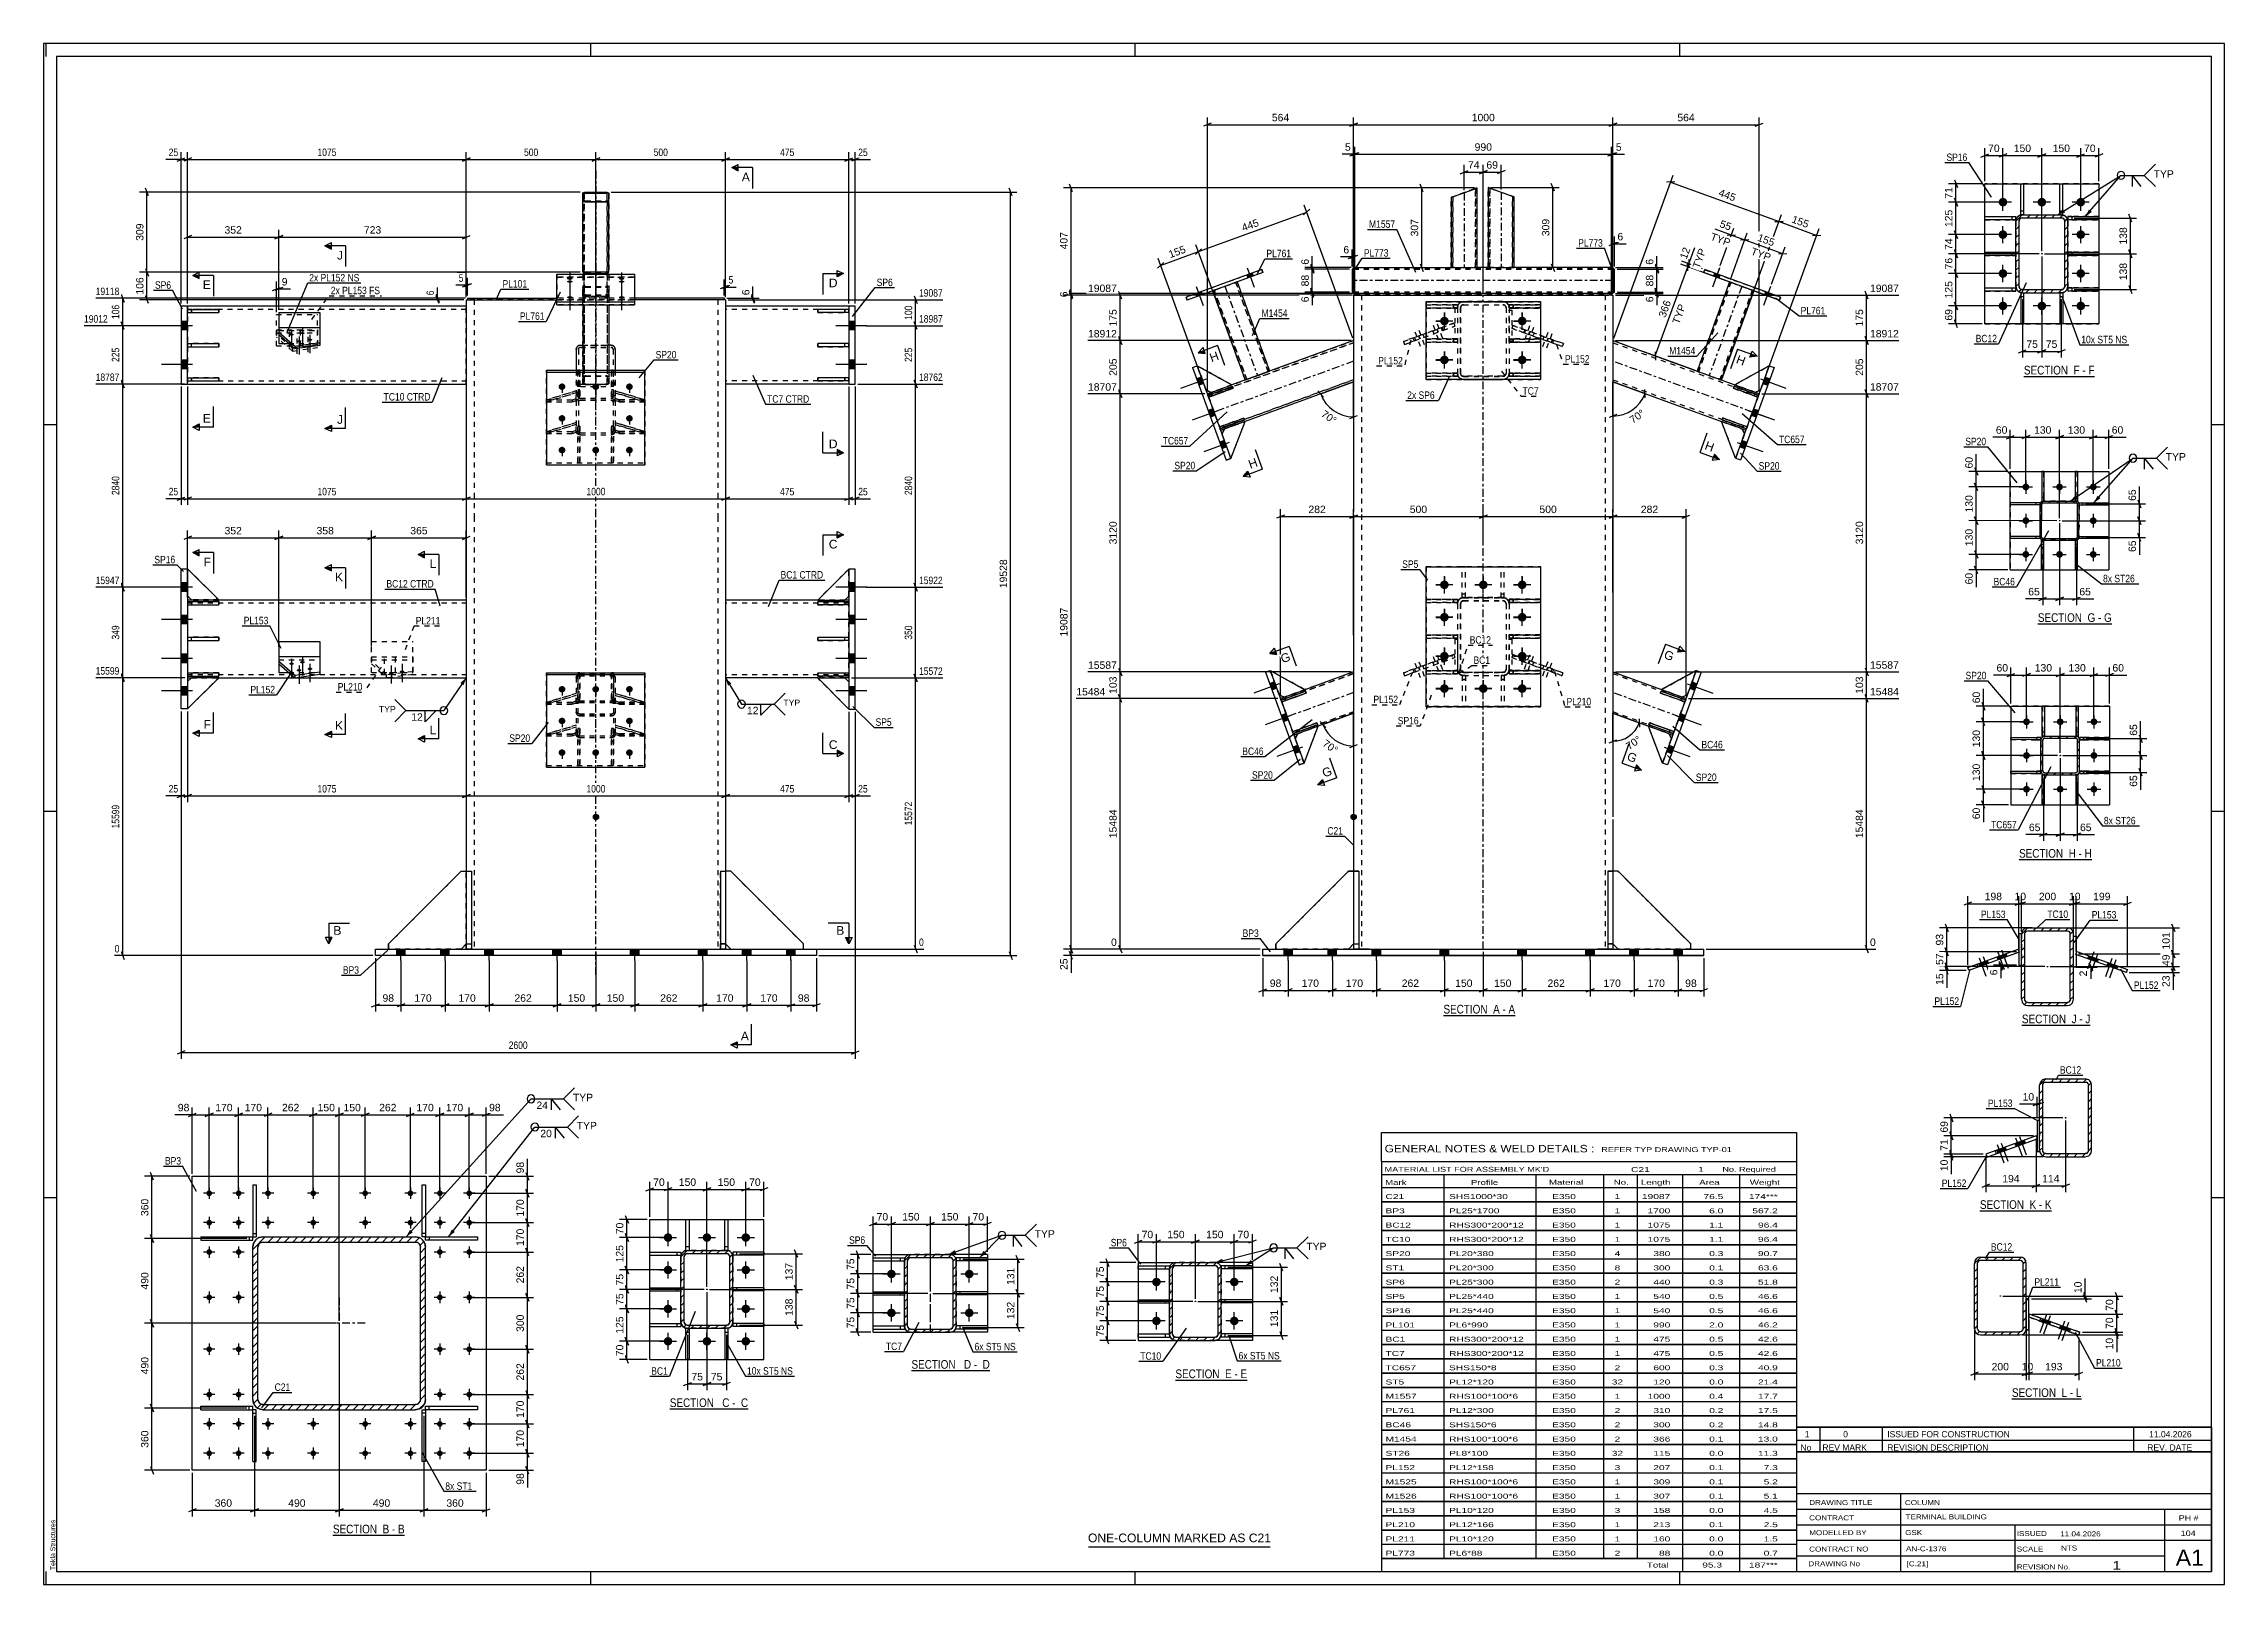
# Paper-space layout 'Layout1' of a CAD drawing. Header units: millimetres. Extents: x 0 to 841, y 0 to 594.
# The model-space entities are those that its viewports show. They can reach past a viewport. Long polylines and large blocks are cut down to what shows.
import ezdxf

# ---------------------------------------------------------------- set-up
doc = ezdxf.new("R2010")
doc.units = ezdxf.units.MM
doc.linetypes.add('DXK_LINE_DOT2', pattern=[3.9198, 1.9599, -1.9599])
doc.linetypes.add('DXK_LINE_DOT3', pattern=[5.9187, 2.979, -0.9799, 0.9799, -0.9799])
doc.layers.add('Viewport layer', color=7, linetype='Continuous', plot=False)
doc.styles.add('Arial', font='arial.ttf', dxfattribs={"height": 0.2})
doc.styles.add('Arial Narrow', font='ARIALN.TTF', dxfattribs={"height": 0.2})

# ---------------------------------------------------------------- blocks, each defined once
blk = doc.blocks.new('Unknown-339279055-18 - 22568')
at = {"color": 6, "linetype": 'Continuous'}
blk.add_line((550.68, 220.77), (577.9, 220.77), dxfattribs=at)
at = {"color": 0, "linetype": 'Continuous'}
blk.add_wipeout([(568.79, 221.52), (568.79, 225.02), (550.68, 225.02), (550.68, 221.52)], dxfattribs=at)
blk.add_wipeout([(572.18, 221.52), (572.18, 225.02), (569.84, 225.02), (569.84, 221.52)], dxfattribs=at)
at = {"color": 7, "linetype": 'Continuous', "style": 'Arial Narrow'}
blk.add_text('SECTION ', height=3.34, dxfattribs=at).set_placement((550.68, 221.52))
at = {"color": 0, "linetype": 'Continuous'}
blk.add_wipeout([(574.51, 221.52), (574.51, 225.02), (573.23, 225.02), (573.23, 221.52)], dxfattribs=at)
blk.add_wipeout([(577.9, 221.52), (577.9, 225.02), (575.56, 225.02), (575.56, 221.52)], dxfattribs=at)
at = {"color": 7, "linetype": 'Continuous', "style": 'Arial Narrow'}
for s, p in [('F', (569.84, 221.52)), ('-', (573.23, 221.52)), ('F', (575.56, 221.52))]:
    blk.add_text(s, height=3.34, dxfattribs=at).set_placement(p)
blk = doc.blocks.new('Unknown-339279055-1134')
at = {"color": 5, "linetype": 'Continuous'}
for p, q in [((627.99, 349.07), (-213.01, 349.07)), ((-213.01, 349.07), (-213.01, -244.93)), ((-212.01, 344.07), (-212.01, 349.07)), ((-2.01, 344.07), (-2.01, 349.07)), ((207.99, 344.07), (207.99, 349.07)), ((417.99, 344.07), (417.99, 349.07)), ((627.99, -244.93), (627.99, 349.07)), ((622.99, 344.07), (-208.01, 344.07)), ((-208.01, 344.07), (-208.01, -239.93)), ((622.99, -239.93), (622.99, 344.07)), ((-208.01, 202.07), (-213.01, 202.07)), ((627.99, 202.07), (622.99, 202.07)), ((-208.01, 53.07), (-213.01, 53.07)), ((627.99, 53.07), (622.99, 53.07)), ((-208.01, -95.93), (-213.01, -95.93)), ((627.99, -95.93), (622.99, -95.93)), ((-212.01, -244.93), (-212.01, -239.93)), ((-208.01, -239.93), (622.99, -239.93)), ((-2.01, -244.93), (-2.01, -239.93)), ((207.99, -244.93), (207.99, -239.93)), ((417.99, -244.93), (417.99, -239.93)), ((-213.01, -244.93), (627.99, -244.93))]:
    blk.add_line(p, q, dxfattribs=at)
at = {"color": 174, "linetype": 'Continuous', "style": 'Arial'}
blk.add_text('Tekla Structures', height=1.9102, rotation=90, dxfattribs=at).set_placement((-208.51, -239.43))
blk = doc.blocks.new('Unknown-339279055-11 - 23004')
at = {"color": 6, "linetype": 'Continuous'}
blk.add_line((-101.44, -226.01), (-73.79, -226.01), dxfattribs=at)
at = {"color": 0, "linetype": 'Continuous'}
blk.add_wipeout([(-83.33, -225.26), (-83.33, -221.76), (-101.44, -221.76), (-101.44, -225.26)], dxfattribs=at)
blk.add_wipeout([(-79.72, -225.26), (-79.72, -221.76), (-82.28, -221.76), (-82.28, -225.26)], dxfattribs=at)
at = {"color": 7, "linetype": 'Continuous', "style": 'Arial Narrow'}
blk.add_text('SECTION ', height=3.34, dxfattribs=at).set_placement((-101.44, -225.26))
at = {"color": 0, "linetype": 'Continuous'}
blk.add_wipeout([(-77.4, -225.26), (-77.4, -221.76), (-78.67, -221.76), (-78.67, -225.26)], dxfattribs=at)
blk.add_wipeout([(-73.79, -225.26), (-73.79, -221.76), (-76.35, -221.76), (-76.35, -225.26)], dxfattribs=at)
at = {"color": 7, "linetype": 'Continuous', "style": 'Arial Narrow'}
for s, p in [('B', (-82.28, -225.26)), ('-', (-78.67, -225.26)), ('B', (-76.35, -225.26))]:
    blk.add_text(s, height=3.34, dxfattribs=at).set_placement(p)
blk = doc.blocks.new('Unknown-339279055-13 - 20630')
at = {"color": 6, "linetype": 'Continuous'}
blk.add_line((28.48, -177.31), (58.68, -177.31), dxfattribs=at)
at = {"color": 0, "linetype": 'Continuous'}
blk.add_wipeout([(46.59, -176.56), (46.59, -173.06), (28.48, -173.06), (28.48, -176.56)], dxfattribs=at)
blk.add_wipeout([(51.47, -176.56), (51.47, -173.06), (47.64, -173.06), (47.64, -176.56)], dxfattribs=at)
at = {"color": 7, "linetype": 'Continuous', "style": 'Arial Narrow'}
blk.add_text('SECTION ', height=3.34, dxfattribs=at).set_placement((28.48, -176.56))
at = {"color": 0, "linetype": 'Continuous'}
blk.add_wipeout([(53.8, -176.56), (53.8, -173.06), (52.52, -173.06), (52.52, -176.56)], dxfattribs=at)
blk.add_wipeout([(58.68, -176.56), (58.68, -173.06), (54.85, -173.06), (54.85, -176.56)], dxfattribs=at)
at = {"color": 7, "linetype": 'Continuous', "style": 'Arial Narrow'}
for s, p in [(' C', (47.64, -176.56)), ('-', (52.52, -176.56)), (' C', (54.85, -176.56))]:
    blk.add_text(s, height=3.34, dxfattribs=at).set_placement(p)
blk = doc.blocks.new('Unknown-339279055-14 - 21604')
at = {"color": 6, "linetype": 'Continuous'}
blk.add_line((121.67, -162.54), (151.88, -162.54), dxfattribs=at)
at = {"color": 0, "linetype": 'Continuous'}
blk.add_wipeout([(139.78, -161.79), (139.78, -158.29), (121.67, -158.29), (121.67, -161.79)], dxfattribs=at)
blk.add_wipeout([(144.67, -161.79), (144.67, -158.29), (140.83, -158.29), (140.83, -161.79)], dxfattribs=at)
at = {"color": 7, "linetype": 'Continuous', "style": 'Arial Narrow'}
blk.add_text('SECTION ', height=3.34, dxfattribs=at).set_placement((121.67, -161.79))
at = {"color": 0, "linetype": 'Continuous'}
blk.add_wipeout([(146.99, -161.79), (146.99, -158.29), (145.72, -158.29), (145.72, -161.79)], dxfattribs=at)
blk.add_wipeout([(151.88, -161.79), (151.88, -158.29), (148.04, -158.29), (148.04, -161.79)], dxfattribs=at)
at = {"color": 7, "linetype": 'Continuous', "style": 'Arial Narrow'}
for s, p in [(' D', (140.83, -161.79)), (' D', (148.04, -161.79)), ('-', (145.72, -161.79))]:
    blk.add_text(s, height=3.34, dxfattribs=at).set_placement(p)
blk = doc.blocks.new('Unknown-339279055-15 - 28057')
at = {"color": 6, "linetype": 'Continuous'}
blk.add_line((549.92, -29.36), (576.29, -29.36), dxfattribs=at)
at = {"color": 0, "linetype": 'Continuous'}
blk.add_wipeout([(568.03, -28.61), (568.03, -25.11), (549.92, -25.11), (549.92, -28.61)], dxfattribs=at)
blk.add_wipeout([(571, -28.61), (571, -25.11), (569.08, -25.11), (569.08, -28.61)], dxfattribs=at)
at = {"color": 7, "linetype": 'Continuous', "style": 'Arial Narrow'}
blk.add_text('SECTION ', height=3.34, dxfattribs=at).set_placement((549.92, -28.61))
at = {"color": 0, "linetype": 'Continuous'}
blk.add_wipeout([(573.32, -28.61), (573.32, -25.11), (572.05, -25.11), (572.05, -28.61)], dxfattribs=at)
blk.add_wipeout([(576.29, -28.61), (576.29, -25.11), (574.37, -25.11), (574.37, -28.61)], dxfattribs=at)
at = {"color": 7, "linetype": 'Continuous', "style": 'Arial Narrow'}
for s, p in [('J', (569.08, -28.61)), ('-', (572.05, -28.61)), ('J', (574.37, -28.61))]:
    blk.add_text(s, height=3.34, dxfattribs=at).set_placement(p)
blk = doc.blocks.new('Unknown-339279055-16 - 28829')
at = {"color": 6, "linetype": 'Continuous'}
blk.add_line((546.06, -173.43), (572.86, -173.43), dxfattribs=at)
at = {"color": 0, "linetype": 'Continuous'}
blk.add_wipeout([(564.17, -172.68), (564.17, -169.18), (546.06, -169.18), (546.06, -172.68)], dxfattribs=at)
blk.add_wipeout([(567.35, -172.68), (567.35, -169.18), (565.22, -169.18), (565.22, -172.68)], dxfattribs=at)
at = {"color": 7, "linetype": 'Continuous', "style": 'Arial Narrow'}
blk.add_text('SECTION ', height=3.34, dxfattribs=at).set_placement((546.06, -172.68))
at = {"color": 0, "linetype": 'Continuous'}
blk.add_wipeout([(569.68, -172.68), (569.68, -169.18), (568.4, -169.18), (568.4, -172.68)], dxfattribs=at)
blk.add_wipeout([(572.86, -172.68), (572.86, -169.18), (570.73, -169.18), (570.73, -172.68)], dxfattribs=at)
at = {"color": 7, "linetype": 'Continuous', "style": 'Arial Narrow'}
for s, p in [('L', (565.22, -172.68)), ('-', (568.4, -172.68)), ('L', (570.73, -172.68))]:
    blk.add_text(s, height=3.34, dxfattribs=at).set_placement(p)
blk = doc.blocks.new('Unknown-339279055-17 - 2113')
at = {"color": 6, "linetype": 'Continuous'}
blk.add_line((326.82, -25.6), (354.47, -25.6), dxfattribs=at)
at = {"color": 0, "linetype": 'Continuous'}
blk.add_wipeout([(344.93, -24.85), (344.93, -21.35), (326.82, -21.35), (326.82, -24.85)], dxfattribs=at)
blk.add_wipeout([(348.54, -24.85), (348.54, -21.35), (345.98, -21.35), (345.98, -24.85)], dxfattribs=at)
at = {"color": 7, "linetype": 'Continuous', "style": 'Arial Narrow'}
blk.add_text('SECTION ', height=3.34, dxfattribs=at).set_placement((326.82, -24.85))
at = {"color": 0, "linetype": 'Continuous'}
blk.add_wipeout([(350.86, -24.85), (350.86, -21.35), (349.59, -21.35), (349.59, -24.85)], dxfattribs=at)
blk.add_wipeout([(354.47, -24.85), (354.47, -21.35), (351.91, -21.35), (351.91, -24.85)], dxfattribs=at)
at = {"color": 7, "linetype": 'Continuous', "style": 'Arial Narrow'}
for s, p in [('A', (345.98, -24.85)), ('-', (349.59, -24.85)), ('A', (351.91, -24.85))]:
    blk.add_text(s, height=3.34, dxfattribs=at).set_placement(p)
blk = doc.blocks.new('Unknown-339279055-19 - 29693')
at = {"color": 6, "linetype": 'Continuous'}
blk.add_line((533.71, -100.93), (561.36, -100.93), dxfattribs=at)
at = {"color": 0, "linetype": 'Continuous'}
blk.add_wipeout([(551.82, -100.18), (551.82, -96.68), (533.71, -96.68), (533.71, -100.18)], dxfattribs=at)
blk.add_wipeout([(555.43, -100.18), (555.43, -96.68), (552.87, -96.68), (552.87, -100.18)], dxfattribs=at)
at = {"color": 7, "linetype": 'Continuous', "style": 'Arial Narrow'}
blk.add_text('SECTION ', height=3.34, dxfattribs=at).set_placement((533.71, -100.18))
at = {"color": 0, "linetype": 'Continuous'}
blk.add_wipeout([(557.75, -100.18), (557.75, -96.68), (556.48, -96.68), (556.48, -100.18)], dxfattribs=at)
blk.add_wipeout([(561.36, -100.18), (561.36, -96.68), (558.8, -96.68), (558.8, -100.18)], dxfattribs=at)
at = {"color": 7, "linetype": 'Continuous', "style": 'Arial Narrow'}
for s, p in [('K', (552.87, -100.18)), ('-', (556.48, -100.18)), ('K', (558.8, -100.18))]:
    blk.add_text(s, height=3.34, dxfattribs=at).set_placement(p)
blk = doc.blocks.new('Unknown-339279055-23 - 25397')
at = {"color": 6, "linetype": 'Continuous'}
blk.add_line((223.46, -166.17), (251.11, -166.17), dxfattribs=at)
at = {"color": 0, "linetype": 'Continuous'}
blk.add_wipeout([(241.57, -165.42), (241.57, -161.92), (223.46, -161.92), (223.46, -165.42)], dxfattribs=at)
blk.add_wipeout([(245.17, -165.42), (245.17, -161.92), (242.62, -161.92), (242.62, -165.42)], dxfattribs=at)
at = {"color": 7, "linetype": 'Continuous', "style": 'Arial Narrow'}
blk.add_text('SECTION ', height=3.34, dxfattribs=at).set_placement((223.46, -165.42))
at = {"color": 0, "linetype": 'Continuous'}
blk.add_wipeout([(247.5, -165.42), (247.5, -161.92), (246.22, -161.92), (246.22, -165.42)], dxfattribs=at)
blk.add_wipeout([(251.11, -165.42), (251.11, -161.92), (248.55, -161.92), (248.55, -165.42)], dxfattribs=at)
at = {"color": 7, "linetype": 'Continuous', "style": 'Arial Narrow'}
for s, p in [('E', (242.62, -165.42)), ('-', (246.22, -165.42)), ('E', (248.55, -165.42))]:
    blk.add_text(s, height=3.34, dxfattribs=at).set_placement(p)
blk = doc.blocks.new('Unknown-339279055-24 - 26153')
at = {"color": 6, "linetype": 'Continuous'}
blk.add_line((556.06, 125.36), (584.56, 125.36), dxfattribs=at)
at = {"color": 0, "linetype": 'Continuous'}
blk.add_wipeout([(574.17, 126.11), (574.17, 129.61), (556.06, 129.61), (556.06, 126.11)], dxfattribs=at)
blk.add_wipeout([(578.2, 126.11), (578.2, 129.61), (575.22, 129.61), (575.22, 126.11)], dxfattribs=at)
at = {"color": 7, "linetype": 'Continuous', "style": 'Arial Narrow'}
blk.add_text('SECTION ', height=3.34, dxfattribs=at).set_placement((556.06, 126.11))
at = {"color": 0, "linetype": 'Continuous'}
blk.add_wipeout([(580.52, 126.11), (580.52, 129.61), (579.25, 129.61), (579.25, 126.11)], dxfattribs=at)
blk.add_wipeout([(584.56, 126.11), (584.56, 129.61), (581.57, 129.61), (581.57, 126.11)], dxfattribs=at)
at = {"color": 7, "linetype": 'Continuous', "style": 'Arial Narrow'}
for s, p in [('G', (575.22, 126.11)), ('-', (579.25, 126.11)), ('G', (581.57, 126.11))]:
    blk.add_text(s, height=3.34, dxfattribs=at).set_placement(p)
blk = doc.blocks.new('Unknown-339279055-33 - 26535')
at = {"color": 6, "linetype": 'Continuous'}
blk.add_line((548.8, 34.47), (576.87, 34.47), dxfattribs=at)
at = {"color": 0, "linetype": 'Continuous'}
blk.add_wipeout([(566.91, 35.22), (566.91, 38.72), (548.8, 38.72), (548.8, 35.22)], dxfattribs=at)
blk.add_wipeout([(570.73, 35.22), (570.73, 38.72), (567.96, 38.72), (567.96, 35.22)], dxfattribs=at)
at = {"color": 7, "linetype": 'Continuous', "style": 'Arial Narrow'}
blk.add_text('SECTION ', height=3.34, dxfattribs=at).set_placement((548.8, 35.22))
at = {"color": 0, "linetype": 'Continuous'}
blk.add_wipeout([(573.05, 35.22), (573.05, 38.72), (571.78, 38.72), (571.78, 35.22)], dxfattribs=at)
blk.add_wipeout([(576.87, 35.22), (576.87, 38.72), (574.1, 38.72), (574.1, 35.22)], dxfattribs=at)
at = {"color": 7, "linetype": 'Continuous', "style": 'Arial Narrow'}
for s, p in [('H', (567.96, 35.22)), ('-', (571.78, 35.22)), ('H', (574.1, 35.22))]:
    blk.add_text(s, height=3.34, dxfattribs=at).set_placement(p)
blk = doc.blocks.new('Part-339279055-22594 - 22568')
at = {"color": 2, "linetype": 'Continuous'}
for p, q in [((535.6, 267.45), (535.6, 268.65)), ((535.6, 268.65), (547.6, 268.65)), ((547.6, 267.45), (535.6, 267.45)), ((546.1, 267.45), (547.6, 267.45))]:
    blk.add_line(p, q, dxfattribs=at)
at = {"color": 7, "linetype": 'DXK_LINE_DOT2'}
for p, q in [((535.6, 268.65), (546.1, 268.65)), ((535.6, 267.45), (546.1, 267.45)), ((546.1, 267.45), (546.1, 268.65)), ((546.1, 268.65), (547.6, 268.65)), ((547.6, 268.65), (547.6, 267.45)), ((547.6, 267.45), (547.6, 267.45))]:
    blk.add_line(p, q, dxfattribs=at)
blk = doc.blocks.new('Part-339279055-22578 - 22568')
at = {"color": 2, "linetype": 'Continuous'}
for p, q in [((535.6, 241.05), (535.6, 295.05)), ((535.6, 295.05), (579.6, 295.05)), ((579.6, 295.05), (579.6, 241.05)), ((535.6, 241.05), (535.6, 241.05)), ((579.6, 241.05), (535.6, 241.05)), ((579.6, 241.05), (579.6, 241.05))]:
    blk.add_line(p, q, dxfattribs=at)
at = {"color": 7, "linetype": 'DXK_LINE_DOT2'}
for p, q in [((579.6, 295.05), (535.6, 295.05)), ((535.6, 241.05), (579.6, 241.05)), ((535.6, 241.05), (535.6, 241.05)), ((579.6, 241.05), (579.6, 241.05))]:
    blk.add_line(p, q, dxfattribs=at)
blk = doc.blocks.new('Part-339279055-22591 - 22568')
at = {"color": 2, "linetype": 'Continuous'}
for p, q in [((549.5, 253.05), (549.5, 241.05)), ((549.5, 253.05), (549.99, 253.05)), ((550.7, 241.05), (550.7, 253.05)), ((549.5, 241.05), (550.7, 241.05))]:
    blk.add_line(p, q, dxfattribs=at)
at = {"color": 7, "linetype": 'DXK_LINE_DOT2'}
for p, q in [((549.5, 253.05), (549.5, 253.05)), ((549.5, 253.05), (550.7, 253.05)), ((549.99, 253.05), (550.7, 253.05)), ((550.7, 253.05), (550.7, 253.05)), ((550.7, 253.05), (550.7, 253.05)), ((549.5, 251.55), (550.7, 251.55))]:
    blk.add_line(p, q, dxfattribs=at)
blk = doc.blocks.new('Part-339279055-22575 - 22568')
at = {"linetype": 'Continuous'}
h = blk.add_hatch(dxfattribs=at)
h.set_pattern_fill('', scale=0.7, style=0, pattern_type=0)
h.set_pattern_definition([(45, (547.5975, 255.453), (-1.57154, 1.57154), [])])
h.paths.add_polyline_path([(547.6, 280.65), (547.6, 255.45), (547.78, 254.53), (548.3, 253.76), (549.08, 253.24), (550, 253.05), (565.2, 253.05), (566.12, 253.24), (566.89, 253.76), (567.41, 254.53), (567.6, 255.45), (567.6, 280.65), (567.41, 281.57), (566.89, 282.35), (566.12, 282.87), (565.2, 283.05), (550, 283.05), (549.08, 282.87), (548.3, 282.35), (547.78, 281.57)])
h.paths.add_polyline_path([(549.15, 281.5), (549.54, 281.76), (550, 281.85), (565.2, 281.85), (565.66, 281.76), (566.05, 281.5), (566.31, 281.11), (566.4, 280.65), (566.4, 255.45), (566.31, 254.99), (566.05, 254.6), (565.66, 254.34), (565.2, 254.25), (550, 254.25), (549.54, 254.34), (549.15, 254.6), (548.89, 254.99), (548.8, 255.45), (548.8, 280.65), (548.89, 281.11)])
blk.add_hatch(color=246, dxfattribs=at).paths.add_polyline_path([(557.6, 267.95, -1), (557.6, 268.15, -1)])
at = {"color": 7, "linetype": 'DXK_LINE_DOT2'}
for p, q in [((547.6, 280.65), (547.78, 281.57)), ((547.6, 280.65), (547.6, 255.45)), ((548.89, 281.11), (548.8, 280.65)), ((548.8, 255.45), (548.8, 280.65)), ((549.08, 282.87), (550, 283.05)), ((550, 281.85), (549.54, 281.76)), ((550, 283.05), (565.2, 283.05)), ((550, 281.85), (565.2, 281.85)), ((565.2, 283.05), (566.12, 282.87)), ((565.66, 281.76), (565.2, 281.85)), ((566.4, 280.65), (566.31, 281.11)), ((566.4, 255.45), (566.4, 280.65)), ((567.41, 281.57), (567.6, 280.65)), ((567.6, 280.65), (567.6, 255.45)), ((547.78, 254.53), (547.6, 255.45)), ((548.8, 255.45), (548.89, 254.99)), ((549.99, 253.05), (549.08, 253.23)), ((549.54, 254.34), (549.99, 254.25)), ((549.99, 254.25), (550, 254.25)), ((550, 253.05), (549.99, 253.05)), ((550, 254.25), (565.2, 254.25)), ((550, 253.05), (565.2, 253.05)), ((565.2, 254.25), (565.65, 254.34)), ((565.21, 253.05), (565.2, 253.05)), ((566.12, 253.23), (565.21, 253.05)), ((565.65, 254.34), (565.66, 254.34)), ((566.31, 254.99), (566.4, 255.45)), ((567.6, 255.45), (567.41, 254.53))]:
    blk.add_line(p, q, dxfattribs=at)
at = {"color": 2, "linetype": 'Continuous'}
for p, q in [((547.78, 281.57), (547.6, 280.65)), ((547.6, 280.65), (547.6, 280.65)), ((547.6, 255.45), (547.6, 280.65)), ((548.8, 280.65), (548.89, 281.11)), ((548.8, 280.65), (548.8, 280.65)), ((548.8, 255.45), (548.8, 280.65)), ((550, 283.05), (549.08, 282.87)), ((549.54, 281.76), (550, 281.85)), ((550, 283.05), (550, 283.05)), ((550, 283.05), (565.2, 283.05)), ((550, 281.85), (550, 281.85)), ((550, 281.85), (565.2, 281.85)), ((565.2, 283.05), (565.2, 283.05)), ((566.12, 282.87), (565.2, 283.05)), ((565.2, 281.85), (565.2, 281.85)), ((565.2, 281.85), (565.66, 281.76)), ((566.31, 281.11), (566.4, 280.65)), ((566.4, 280.65), (566.4, 280.65)), ((566.4, 255.45), (566.4, 280.65)), ((567.6, 280.65), (567.41, 281.57)), ((567.6, 280.65), (567.6, 280.65)), ((567.6, 255.45), (567.6, 280.65)), ((547.6, 255.45), (547.6, 255.45)), ((547.6, 255.45), (547.78, 254.53)), ((548.8, 255.45), (548.8, 255.45)), ((548.89, 254.99), (548.8, 255.45)), ((549.08, 253.24), (550, 253.05)), ((550, 254.25), (549.54, 254.34)), ((550, 254.25), (550, 254.25)), ((550, 254.25), (565.2, 254.25)), ((550, 253.05), (550, 253.05)), ((550, 253.05), (565.2, 253.05)), ((565.66, 254.34), (565.2, 254.25)), ((565.2, 254.25), (565.2, 254.25)), ((565.2, 253.05), (566.12, 253.24)), ((565.2, 253.05), (565.2, 253.05)), ((566.4, 255.45), (566.31, 254.99)), ((566.4, 255.45), (566.4, 255.45)), ((567.41, 254.53), (567.6, 255.45)), ((567.6, 255.45), (567.6, 255.45))]:
    blk.add_line(p, q, dxfattribs=at)
at = {"color": 7, "linetype": 'DXK_LINE_DOT3'}
blk.add_line((557.6, 268.05), (557.6, 268.05), dxfattribs=at)
at = {"color": 246, "linetype": 'DXK_LINE_DOT2'}
blk.add_line((557.6, 268.05), (557.6, 268.05), dxfattribs=at)
at = {"color": 246, "linetype": 'Continuous'}
blk.add_circle((557.6, 268.05), 0.1, dxfattribs=at)
at = {"color": 7, "linetype": 'DXK_LINE_DOT2'}
for centre, radius, start, end in [((550, 280.65), 2.4, 112.5, 157.5), ((550, 280.65), 1.2, 112.5, 157.5), ((565.2, 280.65), 1.2, 22.5, 67.5), ((565.2, 280.65), 2.4, 22.5, 67.5), ((550, 255.45), 2.4, 202.5, 247.5), ((550, 255.45), 1.2, 202.5, 247.5), ((565.2, 255.45), 1.2, 292.5, 337.5), ((565.2, 255.45), 2.4, 292.5, 337.5)]:
    blk.add_arc(centre, radius, start, end, dxfattribs=at)
at = {"color": 2, "linetype": 'Continuous'}
for centre, radius, start, end in [((550, 280.65), 2.4, 112.5, 157.5), ((550, 280.65), 1.2, 112.5, 157.5), ((565.2, 280.65), 1.2, 22.5, 67.5), ((565.2, 280.65), 2.4, 22.5, 67.5), ((550, 255.45), 2.4, 202.5, 247.5), ((550, 255.45), 1.2, 202.5, 247.5), ((565.2, 255.45), 1.2, 292.5, 337.5), ((565.2, 255.45), 2.4, 292.5, 337.5)]:
    blk.add_arc(centre, radius, start, end, dxfattribs=at)
blk = doc.blocks.new('Part-339279055-22590 - 22568')
at = {"color": 2, "linetype": 'Continuous'}
for p, q in [((564.5, 253.05), (564.5, 241.05)), ((565.7, 253.05), (565.2, 253.05)), ((565.7, 253.05), (565.7, 241.05)), ((565.7, 241.05), (564.5, 241.05))]:
    blk.add_line(p, q, dxfattribs=at)
at = {"color": 7, "linetype": 'DXK_LINE_DOT2'}
for p, q in [((564.5, 253.05), (564.5, 253.05)), ((564.5, 253.05), (564.5, 253.05)), ((565.2, 253.05), (564.5, 253.05)), ((564.5, 253.05), (565.7, 253.05)), ((565.7, 253.05), (565.7, 253.05)), ((564.5, 251.55), (565.7, 251.55))]:
    blk.add_line(p, q, dxfattribs=at)
blk = doc.blocks.new('Part-339279055-22592 - 22568')
at = {"color": 2, "linetype": 'Continuous'}
for p, q in [((564.5, 283.05), (564.5, 295.05)), ((564.5, 295.05), (565.7, 295.05)), ((565.7, 283.05), (565.7, 295.05)), ((565.7, 283.05), (564.5, 283.05)), ((565.7, 283.05), (565.2, 283.05))]:
    blk.add_line(p, q, dxfattribs=at)
at = {"color": 7, "linetype": 'DXK_LINE_DOT2'}
for p, q in [((564.5, 284.55), (565.7, 284.55)), ((565.2, 283.05), (564.5, 283.05)), ((564.5, 283.05), (564.5, 283.05)), ((564.5, 283.05), (564.5, 283.05)), ((565.7, 283.05), (565.7, 283.05)), ((565.7, 283.05), (565.7, 283.05))]:
    blk.add_line(p, q, dxfattribs=at)
blk = doc.blocks.new('Part-339279055-22593 - 22568')
at = {"color": 2, "linetype": 'Continuous'}
for p, q in [((549.5, 283.05), (549.5, 295.05)), ((549.5, 295.05), (550.7, 295.05)), ((550.7, 283.05), (550.7, 295.05)), ((550.7, 283.05), (549.5, 283.05)), ((549.5, 283.05), (549.99, 283.05))]:
    blk.add_line(p, q, dxfattribs=at)
at = {"color": 7, "linetype": 'DXK_LINE_DOT2'}
for p, q in [((549.5, 284.55), (550.7, 284.55)), ((549.5, 283.05), (549.5, 283.05)), ((549.5, 283.05), (549.5, 283.05)), ((549.99, 283.05), (550.7, 283.05)), ((550.7, 283.05), (550.7, 283.05)), ((550.7, 283.05), (550.7, 283.05))]:
    blk.add_line(p, q, dxfattribs=at)
blk = doc.blocks.new('Part-339279055-22595 - 22568')
at = {"color": 2, "linetype": 'Continuous'}
for p, q in [((535.6, 281.2), (535.6, 282.4)), ((535.6, 282.4), (547.6, 282.4)), ((547.6, 281.2), (535.6, 281.2)), ((546.1, 281.2), (547.6, 281.2)), ((547.6, 281.2), (547.6, 282.4))]:
    blk.add_line(p, q, dxfattribs=at)
at = {"color": 7, "linetype": 'DXK_LINE_DOT2'}
for p, q in [((535.6, 282.4), (546.1, 282.4)), ((535.6, 281.2), (546.1, 281.2)), ((546.1, 281.2), (546.1, 282.4)), ((546.1, 282.4), (547.6, 282.4)), ((547.6, 281.2), (547.6, 281.2)), ((547.6, 281.2), (547.6, 281.2))]:
    blk.add_line(p, q, dxfattribs=at)
blk = doc.blocks.new('Part-339279055-22596 - 22568')
at = {"color": 2, "linetype": 'Continuous'}
for p, q in [((535.6, 253.7), (535.6, 254.9)), ((535.6, 254.9), (547.6, 254.9)), ((547.6, 253.7), (535.6, 253.7)), ((546.1, 253.7), (547.6, 253.7)), ((547.6, 253.7), (547.6, 254.9))]:
    blk.add_line(p, q, dxfattribs=at)
at = {"color": 7, "linetype": 'DXK_LINE_DOT2'}
for p, q in [((535.6, 254.9), (546.1, 254.9)), ((535.6, 253.7), (546.1, 253.7)), ((546.1, 253.7), (546.1, 254.9)), ((546.1, 254.9), (547.6, 254.9)), ((547.6, 253.7), (547.6, 253.7)), ((547.6, 253.7), (547.6, 253.7))]:
    blk.add_line(p, q, dxfattribs=at)
blk = doc.blocks.new('Part-339279055-22597 - 22568')
at = {"color": 2, "linetype": 'Continuous'}
for p, q in [((567.6, 268.65), (579.6, 268.65)), ((567.6, 267.45), (569.1, 267.45)), ((579.6, 267.45), (567.6, 267.45)), ((579.6, 268.65), (579.6, 267.45))]:
    blk.add_line(p, q, dxfattribs=at)
at = {"color": 7, "linetype": 'DXK_LINE_DOT2'}
for p, q in [((569.1, 268.65), (567.6, 268.65)), ((567.6, 268.65), (567.6, 268.65)), ((567.6, 268.65), (567.6, 267.45)), ((579.6, 268.65), (569.1, 268.65)), ((569.1, 268.65), (569.1, 267.45)), ((569.1, 267.45), (579.6, 267.45))]:
    blk.add_line(p, q, dxfattribs=at)
blk = doc.blocks.new('Part-339279055-22598 - 22568')
at = {"color": 2, "linetype": 'Continuous'}
for p, q in [((567.6, 282.4), (579.6, 282.4)), ((567.6, 282.4), (567.6, 281.2)), ((569.1, 281.2), (567.6, 281.2)), ((579.6, 281.2), (567.6, 281.2)), ((579.6, 282.4), (579.6, 281.2))]:
    blk.add_line(p, q, dxfattribs=at)
at = {"color": 7, "linetype": 'DXK_LINE_DOT2'}
for p, q in [((569.1, 282.4), (567.6, 282.4)), ((567.6, 282.4), (567.6, 282.4)), ((567.6, 281.2), (567.6, 281.2)), ((567.6, 281.2), (567.6, 281.2)), ((579.6, 282.4), (569.1, 282.4)), ((569.1, 282.4), (569.1, 281.2)), ((569.1, 281.2), (579.6, 281.2))]:
    blk.add_line(p, q, dxfattribs=at)
blk = doc.blocks.new('Part-339279055-22599 - 22568')
at = {"color": 2, "linetype": 'Continuous'}
for p, q in [((567.6, 254.9), (579.6, 254.9)), ((567.6, 254.9), (567.6, 253.7)), ((569.1, 253.7), (567.6, 253.7)), ((579.6, 253.7), (567.6, 253.7)), ((579.6, 254.9), (579.6, 253.7))]:
    blk.add_line(p, q, dxfattribs=at)
at = {"color": 7, "linetype": 'DXK_LINE_DOT2'}
for p, q in [((569.1, 254.9), (567.6, 254.9)), ((567.6, 254.9), (567.6, 254.9)), ((567.6, 253.7), (567.6, 253.7)), ((567.6, 253.7), (567.6, 253.7)), ((579.6, 254.9), (569.1, 254.9)), ((569.1, 254.9), (569.1, 253.7)), ((569.1, 253.7), (579.6, 253.7))]:
    blk.add_line(p, q, dxfattribs=at)
blk = doc.blocks.new('Bolt-339279055-22684 - 22568')
at = {"linetype": 'Continuous'}
for points in [[(540.95, 287.94), (540.98, 288.28), (541.09, 288.61), (541.26, 288.91), (541.49, 289.17), (541.77, 289.37), (542.09, 289.51), (542.43, 289.58), (542.77, 289.58), (543.11, 289.51), (543.42, 289.37), (543.7, 289.17), (543.93, 288.91), (544.1, 288.61), (544.21, 288.28), (544.25, 287.94), (544.21, 287.6), (544.1, 287.27), (543.93, 286.97), (543.7, 286.71), (543.42, 286.51), (543.11, 286.37), (542.77, 286.3), (542.43, 286.3), (542.09, 286.37), (541.77, 286.51), (541.49, 286.71), (541.26, 286.97), (541.09, 287.27), (540.98, 287.6)], [(555.95, 287.94), (555.98, 288.28), (556.09, 288.61), (556.26, 288.91), (556.49, 289.17), (556.77, 289.37), (557.09, 289.51), (557.43, 289.58), (557.77, 289.58), (558.11, 289.51), (558.42, 289.37), (558.7, 289.17), (558.93, 288.91), (559.1, 288.61), (559.21, 288.28), (559.25, 287.94), (559.21, 287.6), (559.1, 287.27), (558.93, 286.97), (558.7, 286.71), (558.42, 286.51), (558.11, 286.37), (557.77, 286.3), (557.43, 286.3), (557.09, 286.37), (556.77, 286.51), (556.49, 286.71), (556.26, 286.97), (556.09, 287.27), (555.98, 287.6)], [(570.95, 287.94), (570.98, 288.28), (571.09, 288.61), (571.26, 288.91), (571.49, 289.17), (571.77, 289.37), (572.09, 289.51), (572.43, 289.58), (572.77, 289.58), (573.11, 289.51), (573.42, 289.37), (573.7, 289.17), (573.93, 288.91), (574.1, 288.61), (574.21, 288.28), (574.25, 287.94), (574.21, 287.6), (574.1, 287.27), (573.93, 286.97), (573.7, 286.71), (573.42, 286.51), (573.11, 286.37), (572.77, 286.3), (572.43, 286.3), (572.09, 286.37), (571.77, 286.51), (571.49, 286.71), (571.26, 286.97), (571.09, 287.27), (570.98, 287.6)], [(540.95, 275.44), (540.98, 275.78), (541.09, 276.11), (541.26, 276.41), (541.49, 276.67), (541.77, 276.87), (542.09, 277.01), (542.43, 277.08), (542.77, 277.08), (543.11, 277.01), (543.42, 276.87), (543.7, 276.67), (543.93, 276.41), (544.1, 276.11), (544.21, 275.78), (544.25, 275.44), (544.21, 275.1), (544.1, 274.77), (543.93, 274.47), (543.7, 274.21), (543.42, 274.01), (543.11, 273.87), (542.77, 273.8), (542.43, 273.8), (542.09, 273.87), (541.77, 274.01), (541.49, 274.21), (541.26, 274.47), (541.09, 274.77), (540.98, 275.1)], [(570.95, 275.44), (570.98, 275.78), (571.09, 276.11), (571.26, 276.41), (571.49, 276.67), (571.77, 276.87), (572.09, 277.01), (572.43, 277.08), (572.77, 277.08), (573.11, 277.01), (573.42, 276.87), (573.7, 276.67), (573.93, 276.41), (574.1, 276.11), (574.21, 275.78), (574.25, 275.44), (574.21, 275.1), (574.1, 274.77), (573.93, 274.47), (573.7, 274.21), (573.42, 274.01), (573.11, 273.87), (572.77, 273.8), (572.43, 273.8), (572.09, 273.87), (571.77, 274.01), (571.49, 274.21), (571.26, 274.47), (571.09, 274.77), (570.98, 275.1)], [(540.95, 260.44), (540.98, 260.78), (541.09, 261.11), (541.26, 261.41), (541.49, 261.67), (541.77, 261.87), (542.09, 262.01), (542.43, 262.08), (542.77, 262.08), (543.11, 262.01), (543.42, 261.87), (543.7, 261.67), (543.93, 261.41), (544.1, 261.11), (544.21, 260.78), (544.25, 260.44), (544.21, 260.1), (544.1, 259.77), (543.93, 259.47), (543.7, 259.21), (543.42, 259.01), (543.11, 258.87), (542.77, 258.8), (542.43, 258.8), (542.09, 258.87), (541.77, 259.01), (541.49, 259.21), (541.26, 259.47), (541.09, 259.77), (540.98, 260.1)], [(570.95, 260.44), (570.98, 260.78), (571.09, 261.11), (571.26, 261.41), (571.49, 261.67), (571.77, 261.87), (572.09, 262.01), (572.43, 262.08), (572.77, 262.08), (573.11, 262.01), (573.42, 261.87), (573.7, 261.67), (573.93, 261.41), (574.1, 261.11), (574.21, 260.78), (574.25, 260.44), (574.21, 260.1), (574.1, 259.77), (573.93, 259.47), (573.7, 259.21), (573.42, 259.01), (573.11, 258.87), (572.77, 258.8), (572.43, 258.8), (572.09, 258.87), (571.77, 259.01), (571.49, 259.21), (571.26, 259.47), (571.09, 259.77), (570.98, 260.1)], [(540.95, 247.94), (540.98, 248.28), (541.09, 248.61), (541.26, 248.91), (541.49, 249.17), (541.77, 249.37), (542.09, 249.51), (542.43, 249.58), (542.77, 249.58), (543.11, 249.51), (543.42, 249.37), (543.7, 249.17), (543.93, 248.91), (544.1, 248.61), (544.21, 248.28), (544.25, 247.94), (544.21, 247.6), (544.1, 247.27), (543.93, 246.97), (543.7, 246.71), (543.42, 246.51), (543.11, 246.37), (542.77, 246.3), (542.43, 246.3), (542.09, 246.37), (541.77, 246.51), (541.49, 246.71), (541.26, 246.97), (541.09, 247.27), (540.98, 247.6)], [(555.95, 247.94), (555.98, 248.28), (556.09, 248.61), (556.26, 248.91), (556.49, 249.17), (556.77, 249.37), (557.09, 249.51), (557.43, 249.58), (557.77, 249.58), (558.11, 249.51), (558.42, 249.37), (558.7, 249.17), (558.93, 248.91), (559.1, 248.61), (559.21, 248.28), (559.25, 247.94), (559.21, 247.6), (559.1, 247.27), (558.93, 246.97), (558.7, 246.71), (558.42, 246.51), (558.11, 246.37), (557.77, 246.3), (557.43, 246.3), (557.09, 246.37), (556.77, 246.51), (556.49, 246.71), (556.26, 246.97), (556.09, 247.27), (555.98, 247.6)], [(570.95, 247.94), (570.98, 248.28), (571.09, 248.61), (571.26, 248.91), (571.49, 249.17), (571.77, 249.37), (572.09, 249.51), (572.43, 249.58), (572.77, 249.58), (573.11, 249.51), (573.42, 249.37), (573.7, 249.17), (573.93, 248.91), (574.1, 248.61), (574.21, 248.28), (574.25, 247.94), (574.21, 247.6), (574.1, 247.27), (573.93, 246.97), (573.7, 246.71), (573.42, 246.51), (573.11, 246.37), (572.77, 246.3), (572.43, 246.3), (572.09, 246.37), (571.77, 246.51), (571.49, 246.71), (571.26, 246.97), (571.09, 247.27), (570.98, 247.6)]]:
    blk.add_hatch(color=1, dxfattribs=at).paths.add_polyline_path(points)
at = {"color": 1, "linetype": 'Continuous'}
for p, q in [((545.9, 287.94), (539.3, 287.94)), ((542.6, 284.64), (542.6, 291.24)), ((560.9, 287.94), (554.3, 287.94)), ((557.6, 284.64), (557.6, 291.24)), ((575.9, 287.94), (569.3, 287.94)), ((572.6, 284.64), (572.6, 291.24)), ((542.6, 272.14), (542.6, 278.74)), ((572.6, 272.14), (572.6, 278.74)), ((545.9, 275.44), (539.3, 275.44)), ((575.9, 275.44), (569.3, 275.44)), ((542.6, 257.14), (542.6, 263.74)), ((572.6, 257.14), (572.6, 263.74)), ((545.9, 260.44), (539.3, 260.44)), ((575.9, 260.44), (569.3, 260.44)), ((545.9, 247.94), (539.3, 247.94)), ((542.6, 244.64), (542.6, 251.24)), ((560.9, 247.94), (554.3, 247.94)), ((557.6, 244.64), (557.6, 251.24)), ((575.9, 247.94), (569.3, 247.94)), ((572.6, 244.64), (572.6, 251.24))]:
    blk.add_line(p, q, dxfattribs=at)
blk = doc.blocks.new('Bolt-339279055-23117 - 23004')
at = {"linetype": 'Continuous'}
for points in [[(-148.05, -94.14, -1), (-150.25, -94.14, -1)], [(-136.71, -94.14, -1), (-138.91, -94.14, -1)], [(-125.38, -94.14, -1), (-127.58, -94.14, -1)], [(-107.91, -94.14, -1), (-110.11, -94.14, -1)], [(-87.91, -94.14, -1), (-90.11, -94.14, -1)], [(-70.45, -94.14, -1), (-72.65, -94.14, -1)], [(-59.11, -94.14, -1), (-61.31, -94.14, -1)], [(-47.78, -94.14, -1), (-49.98, -94.14, -1)], [(-148.05, -105.48, -1), (-150.25, -105.48, -1)], [(-136.71, -105.48, -1), (-138.91, -105.48, -1)], [(-125.38, -105.48, -1), (-127.58, -105.48, -1)], [(-107.91, -105.48, -1), (-110.11, -105.48, -1)], [(-87.91, -105.48, -1), (-90.11, -105.48, -1)], [(-70.45, -105.48, -1), (-72.65, -105.48, -1)], [(-59.11, -105.48, -1), (-61.31, -105.48, -1)], [(-47.78, -105.48, -1), (-49.98, -105.48, -1)], [(-148.05, -116.81, -1), (-150.25, -116.81, -1)], [(-136.71, -116.81, -1), (-138.91, -116.81, -1)], [(-59.11, -116.81, -1), (-61.31, -116.81, -1)], [(-47.78, -116.81, -1), (-49.98, -116.81, -1)], [(-148.05, -134.28, -1), (-150.25, -134.28, -1)], [(-136.71, -134.28, -1), (-138.91, -134.28, -1)], [(-59.11, -134.28, -1), (-61.31, -134.28, -1)], [(-47.78, -134.28, -1), (-49.98, -134.28, -1)], [(-148.05, -154.28, -1), (-150.25, -154.28, -1)], [(-136.71, -154.28, -1), (-138.91, -154.28, -1)], [(-59.11, -154.28, -1), (-61.31, -154.28, -1)], [(-47.78, -154.28, -1), (-49.98, -154.28, -1)], [(-148.05, -171.74, -1), (-150.25, -171.74, -1)], [(-136.71, -171.74, -1), (-138.91, -171.74, -1)], [(-59.11, -171.74, -1), (-61.31, -171.74, -1)], [(-47.78, -171.74, -1), (-49.98, -171.74, -1)], [(-148.05, -183.08, -1), (-150.25, -183.08, -1)], [(-136.71, -183.08, -1), (-138.91, -183.08, -1)], [(-125.38, -183.08, -1), (-127.58, -183.08, -1)], [(-107.91, -183.08, -1), (-110.11, -183.08, -1)], [(-87.91, -183.08, -1), (-90.11, -183.08, -1)], [(-70.45, -183.08, -1), (-72.65, -183.08, -1)], [(-59.11, -183.08, -1), (-61.31, -183.08, -1)], [(-47.78, -183.08, -1), (-49.98, -183.08, -1)], [(-148.05, -194.41, -1), (-150.25, -194.41, -1)], [(-136.71, -194.41, -1), (-138.91, -194.41, -1)], [(-125.38, -194.41, -1), (-127.58, -194.41, -1)], [(-107.91, -194.41, -1), (-110.11, -194.41, -1)], [(-87.91, -194.41, -1), (-90.11, -194.41, -1)], [(-70.45, -194.41, -1), (-72.65, -194.41, -1)], [(-59.11, -194.41, -1), (-61.31, -194.41, -1)], [(-47.78, -194.41, -1), (-49.98, -194.41, -1)]]:
    blk.add_hatch(color=1, dxfattribs=at).paths.add_polyline_path(points)
at = {"color": 1, "linetype": 'Continuous'}
for p, q in [((-149.15, -91.94), (-149.15, -96.34)), ((-137.81, -91.94), (-137.81, -96.34)), ((-126.48, -91.94), (-126.48, -96.34)), ((-109.01, -91.94), (-109.01, -96.34)), ((-89.01, -91.94), (-89.01, -96.34)), ((-71.55, -91.94), (-71.55, -96.34)), ((-60.21, -91.94), (-60.21, -96.34)), ((-48.88, -91.94), (-48.88, -96.34)), ((-146.95, -94.14), (-151.35, -94.14)), ((-135.61, -94.14), (-140.01, -94.14)), ((-124.28, -94.14), (-128.68, -94.14)), ((-106.81, -94.14), (-111.21, -94.14)), ((-86.81, -94.14), (-91.21, -94.14)), ((-69.35, -94.14), (-73.75, -94.14)), ((-58.01, -94.14), (-62.41, -94.14)), ((-46.68, -94.14), (-51.08, -94.14)), ((-146.95, -105.48), (-151.35, -105.48)), ((-149.15, -103.28), (-149.15, -107.68)), ((-135.61, -105.48), (-140.01, -105.48)), ((-137.81, -103.28), (-137.81, -107.68)), ((-124.28, -105.48), (-128.68, -105.48)), ((-126.48, -103.28), (-126.48, -107.68)), ((-106.81, -105.48), (-111.21, -105.48)), ((-109.01, -103.28), (-109.01, -107.68)), ((-86.81, -105.48), (-91.21, -105.48)), ((-89.01, -103.28), (-89.01, -107.68)), ((-69.35, -105.48), (-73.75, -105.48)), ((-71.55, -103.28), (-71.55, -107.68)), ((-58.01, -105.48), (-62.41, -105.48)), ((-60.21, -103.28), (-60.21, -107.68)), ((-46.68, -105.48), (-51.08, -105.48)), ((-48.88, -103.28), (-48.88, -107.68)), ((-146.95, -116.81), (-151.35, -116.81)), ((-149.15, -114.61), (-149.15, -119.01)), ((-135.61, -116.81), (-140.01, -116.81)), ((-137.81, -114.61), (-137.81, -119.01)), ((-58.01, -116.81), (-62.41, -116.81)), ((-60.21, -114.61), (-60.21, -119.01)), ((-46.68, -116.81), (-51.08, -116.81)), ((-48.88, -114.61), (-48.88, -119.01)), ((-146.95, -134.28), (-151.35, -134.28)), ((-149.15, -132.08), (-149.15, -136.48)), ((-135.61, -134.28), (-140.01, -134.28)), ((-137.81, -132.08), (-137.81, -136.48)), ((-58.01, -134.28), (-62.41, -134.28)), ((-60.21, -132.08), (-60.21, -136.48)), ((-46.68, -134.28), (-51.08, -134.28)), ((-48.88, -132.08), (-48.88, -136.48)), ((-146.95, -154.28), (-151.35, -154.28)), ((-149.15, -152.08), (-149.15, -156.48)), ((-135.61, -154.28), (-140.01, -154.28)), ((-137.81, -152.08), (-137.81, -156.48)), ((-58.01, -154.28), (-62.41, -154.28)), ((-60.21, -152.08), (-60.21, -156.48)), ((-46.68, -154.28), (-51.08, -154.28)), ((-48.88, -152.08), (-48.88, -156.48)), ((-146.95, -171.74), (-151.35, -171.74)), ((-149.15, -169.54), (-149.15, -173.94)), ((-135.61, -171.74), (-140.01, -171.74)), ((-137.81, -169.54), (-137.81, -173.94)), ((-58.01, -171.74), (-62.41, -171.74)), ((-60.21, -169.54), (-60.21, -173.94)), ((-46.68, -171.74), (-51.08, -171.74)), ((-48.88, -169.54), (-48.88, -173.94)), ((-146.95, -183.08), (-151.35, -183.08)), ((-149.15, -180.88), (-149.15, -185.28)), ((-135.61, -183.08), (-140.01, -183.08)), ((-137.81, -180.88), (-137.81, -185.28)), ((-124.28, -183.08), (-128.68, -183.08)), ((-126.48, -180.88), (-126.48, -185.28)), ((-106.81, -183.08), (-111.21, -183.08)), ((-109.01, -180.88), (-109.01, -185.28)), ((-86.81, -183.08), (-91.21, -183.08)), ((-89.01, -180.88), (-89.01, -185.28)), ((-69.35, -183.08), (-73.75, -183.08)), ((-71.55, -180.88), (-71.55, -185.28)), ((-58.01, -183.08), (-62.41, -183.08)), ((-60.21, -180.88), (-60.21, -185.28)), ((-46.68, -183.08), (-51.08, -183.08)), ((-48.88, -180.88), (-48.88, -185.28)), ((-149.15, -192.21), (-149.15, -196.61)), ((-137.81, -192.21), (-137.81, -196.61)), ((-126.48, -192.21), (-126.48, -196.61)), ((-109.01, -192.21), (-109.01, -196.61)), ((-89.01, -192.21), (-89.01, -196.61)), ((-71.55, -192.21), (-71.55, -196.61)), ((-60.21, -192.21), (-60.21, -196.61)), ((-48.88, -192.21), (-48.88, -196.61)), ((-146.95, -194.41), (-151.35, -194.41)), ((-135.61, -194.41), (-140.01, -194.41)), ((-124.28, -194.41), (-128.68, -194.41)), ((-106.81, -194.41), (-111.21, -194.41)), ((-86.81, -194.41), (-91.21, -194.41)), ((-69.35, -194.41), (-73.75, -194.41)), ((-58.01, -194.41), (-62.41, -194.41)), ((-46.68, -194.41), (-51.08, -194.41))]:
    blk.add_line(p, q, dxfattribs=at)
blk = doc.blocks.new('Part-339279055-23053 - 23004')
at = {"color": 2, "linetype": 'Continuous'}
for p, q in [((-152.35, -110.94), (-132.35, -110.94)), ((-152.35, -110.94), (-152.35, -112.28)), ((-152.35, -112.28), (-132.35, -112.28)), ((-133.68, -110.94), (-133.68, -112.28)), ((-132.35, -112.28), (-132.35, -110.94))]:
    blk.add_line(p, q, dxfattribs=at)
blk = doc.blocks.new('Part-339279055-23048 - 23004')
at = {"color": 2, "linetype": 'Continuous'}
for p, q in [((-67.01, -110.94), (-67.01, -90.94)), ((-67.01, -90.94), (-65.68, -90.94)), ((-65.68, -90.94), (-65.68, -110.94)), ((-65.68, -109.61), (-67.01, -109.61)), ((-65.68, -110.94), (-67.01, -110.94))]:
    blk.add_line(p, q, dxfattribs=at)
blk = doc.blocks.new('Part-339279055-23009 - 23004')
at = {"color": 2, "linetype": 'Continuous'}
for p, q in [((-155.68, -87.61), (-42.35, -87.61)), ((-155.68, -200.94), (-155.68, -87.61)), ((-42.35, -87.61), (-42.35, -200.94)), ((-42.35, -200.94), (-155.68, -200.94))]:
    blk.add_line(p, q, dxfattribs=at)
blk = doc.blocks.new('Part-339279055-23049 - 23004')
at = {"color": 2, "linetype": 'Continuous'}
for p, q in [((-65.68, -112.28), (-65.68, -110.94)), ((-65.68, -110.94), (-45.68, -110.94)), ((-45.68, -112.28), (-65.68, -112.28)), ((-64.35, -110.94), (-64.35, -112.28)), ((-45.68, -110.94), (-45.68, -112.28))]:
    blk.add_line(p, q, dxfattribs=at)
blk = doc.blocks.new('Part-339279055-23050 - 23004')
at = {"color": 2, "linetype": 'Continuous'}
for p, q in [((-67.01, -197.61), (-67.01, -177.61)), ((-67.01, -177.61), (-65.68, -177.61)), ((-65.68, -178.94), (-67.01, -178.94)), ((-65.68, -177.61), (-65.68, -197.61)), ((-65.68, -197.61), (-67.01, -197.61))]:
    blk.add_line(p, q, dxfattribs=at)
blk = doc.blocks.new('Part-339279055-23051 - 23004')
at = {"color": 2, "linetype": 'Continuous'}
for p, q in [((-65.68, -177.61), (-65.68, -176.28)), ((-65.68, -176.28), (-45.68, -176.28)), ((-64.35, -177.61), (-64.35, -176.28)), ((-45.68, -176.28), (-45.68, -177.61)), ((-45.68, -177.61), (-65.68, -177.61))]:
    blk.add_line(p, q, dxfattribs=at)
blk = doc.blocks.new('Part-339279055-23052 - 23004')
at = {"color": 2, "linetype": 'Continuous'}
for p, q in [((-132.35, -90.94), (-131.01, -90.94)), ((-132.35, -90.94), (-132.35, -110.94)), ((-131.01, -90.94), (-131.01, -110.94)), ((-132.35, -109.61), (-131.01, -109.61)), ((-132.35, -110.94), (-131.01, -110.94))]:
    blk.add_line(p, q, dxfattribs=at)
blk = doc.blocks.new('Part-339279055-23054 - 23004')
at = {"color": 2, "linetype": 'Continuous'}
for p, q in [((-132.35, -197.61), (-132.35, -177.61)), ((-131.01, -177.61), (-132.35, -177.61)), ((-132.35, -178.94), (-131.01, -178.94)), ((-131.01, -197.61), (-131.01, -177.61)), ((-132.35, -197.61), (-131.01, -197.61))]:
    blk.add_line(p, q, dxfattribs=at)
blk = doc.blocks.new('Part-339279055-23055 - 23004')
at = {"color": 2, "linetype": 'Continuous'}
for p, q in [((-152.35, -176.28), (-132.35, -176.28)), ((-152.35, -177.61), (-152.35, -176.28)), ((-133.68, -177.61), (-133.68, -176.28)), ((-132.35, -177.61), (-132.35, -176.28)), ((-152.35, -177.61), (-132.35, -177.61))]:
    blk.add_line(p, q, dxfattribs=at)
blk = doc.blocks.new('Part-339279055-23080 - 23004')
at = {"linetype": 'Continuous'}
h = blk.add_hatch(dxfattribs=at)
h.set_pattern_fill('', scale=0.7, style=0, pattern_type=0)
h.set_pattern_definition([(45, (-68.1496, -177.3055), (-1.571545, 1.571545), [])])
h.paths.add_polyline_path([(-69.68, -177.61), (-68.15, -177.31), (-66.85, -176.44), (-65.98, -175.14), (-65.68, -173.61), (-65.68, -114.94), (-65.98, -113.41), (-66.85, -112.11), (-68.15, -111.25), (-69.68, -110.94), (-128.35, -110.94), (-129.88, -111.25), (-131.18, -112.11), (-132.04, -113.41), (-132.35, -114.94), (-132.35, -173.61), (-132.04, -175.14), (-131.18, -176.44), (-129.88, -177.31), (-128.35, -177.61)])
h.paths.add_polyline_path([(-129.11, -175.46), (-129.76, -175.02), (-130.19, -174.38), (-130.35, -173.61), (-130.35, -114.94), (-130.19, -114.18), (-129.76, -113.53), (-129.11, -113.1), (-128.35, -112.94), (-69.68, -112.94), (-68.91, -113.1), (-68.27, -113.53), (-67.83, -114.18), (-67.68, -114.94), (-67.68, -173.61), (-67.83, -174.38), (-68.27, -175.02), (-68.91, -175.46), (-69.68, -175.61), (-128.35, -175.61)])
at = {"color": 7, "linetype": 'DXK_LINE_DOT2'}
for p, q in [((-132.35, -114.94), (-132.04, -113.41)), ((-132.35, -173.61), (-132.35, -114.94)), ((-130.19, -114.18), (-130.35, -114.94)), ((-130.35, -173.61), (-130.35, -114.94)), ((-129.88, -111.25), (-128.35, -110.94)), ((-128.35, -112.94), (-129.11, -113.1)), ((-128.35, -110.94), (-69.68, -110.94)), ((-128.35, -112.94), (-69.68, -112.94)), ((-69.68, -110.94), (-68.15, -111.25)), ((-68.91, -113.1), (-69.68, -112.94)), ((-67.68, -114.94), (-67.83, -114.18)), ((-67.68, -173.61), (-67.68, -114.94)), ((-65.98, -113.41), (-65.68, -114.94)), ((-65.68, -173.61), (-65.68, -114.94)), ((-132.04, -175.14), (-132.35, -173.61)), ((-130.35, -173.61), (-130.19, -174.38)), ((-129.11, -175.46), (-128.35, -175.61)), ((-128.35, -175.61), (-69.68, -175.61)), ((-69.68, -175.61), (-68.91, -175.46)), ((-67.83, -174.38), (-67.68, -173.61)), ((-65.68, -173.61), (-65.98, -175.14)), ((-128.35, -177.61), (-129.88, -177.31)), ((-128.35, -177.61), (-69.68, -177.61)), ((-68.15, -177.31), (-69.68, -177.61))]:
    blk.add_line(p, q, dxfattribs=at)
at = {"color": 2, "linetype": 'Continuous'}
for p, q in [((-132.04, -113.41), (-132.35, -114.94)), ((-132.35, -173.61), (-132.35, -114.94)), ((-130.35, -114.94), (-130.19, -114.18)), ((-130.35, -173.61), (-130.35, -114.94)), ((-128.35, -110.94), (-129.88, -111.25)), ((-129.11, -113.1), (-128.35, -112.94)), ((-128.35, -110.94), (-69.68, -110.94)), ((-128.35, -112.94), (-69.68, -112.94)), ((-68.15, -111.25), (-69.68, -110.94)), ((-69.68, -112.94), (-68.91, -113.1)), ((-67.83, -114.18), (-67.68, -114.94)), ((-67.68, -173.61), (-67.68, -114.94)), ((-65.68, -114.94), (-65.98, -113.41)), ((-65.68, -173.61), (-65.68, -114.94)), ((-132.35, -173.61), (-132.04, -175.14)), ((-130.19, -174.38), (-130.35, -173.61)), ((-128.35, -175.61), (-129.11, -175.46)), ((-128.35, -175.61), (-69.68, -175.61)), ((-68.91, -175.46), (-69.68, -175.61)), ((-67.68, -173.61), (-67.83, -174.38)), ((-65.98, -175.14), (-65.68, -173.61)), ((-129.88, -177.31), (-128.35, -177.61)), ((-128.35, -177.61), (-69.68, -177.61)), ((-69.68, -177.61), (-68.15, -177.31))]:
    blk.add_line(p, q, dxfattribs=at)
at = {"color": 7, "linetype": 'DXK_LINE_DOT3'}
for p, q in [((-99.01, -134.28), (-99.01, -154.28)), ((-89.01, -144.28), (-109.01, -144.28))]:
    blk.add_line(p, q, dxfattribs=at)
at = {"color": 7, "linetype": 'DXK_LINE_DOT2'}
for centre, radius, start, end in [((-128.35, -114.94), 4, 112.5, 157.5), ((-128.35, -114.94), 2, 112.5, 157.5), ((-69.68, -114.94), 2, 22.5, 67.5), ((-69.68, -114.94), 4, 22.5, 67.5), ((-128.35, -173.61), 4, 202.5, 247.5), ((-128.35, -173.61), 2, 202.5, 247.5), ((-69.68, -173.61), 2, 292.5, 337.5), ((-69.68, -173.61), 4, 292.5, 337.5)]:
    blk.add_arc(centre, radius, start, end, dxfattribs=at)
at = {"color": 2, "linetype": 'Continuous'}
for centre, radius, start, end in [((-128.35, -114.94), 4, 112.5, 157.5), ((-128.35, -114.94), 2, 112.5, 157.5), ((-69.68, -114.94), 2, 22.5, 67.5), ((-69.68, -114.94), 4, 22.5, 67.5), ((-128.35, -173.61), 4, 202.5, 247.5), ((-128.35, -173.61), 2, 202.5, 247.5), ((-69.68, -173.61), 2, 292.5, 337.5), ((-69.68, -173.61), 4, 292.5, 337.5)]:
    blk.add_arc(centre, radius, start, end, dxfattribs=at)
blk = doc.blocks.new('Part-339279055-4508 - 4358')
at = {"color": 2, "linetype": 'Continuous'}
for p, q in [((-157.49, 106.47), (-145.49, 106.47)), ((-157.49, 106.47), (-157.49, 105.27)), ((-157.49, 105.27), (-145.49, 105.27)), ((-145.49, 106.47), (-145.49, 105.27))]:
    blk.add_line(p, q, dxfattribs=at)
at = {"color": 7, "linetype": 'DXK_LINE_DOT2'}
blk.add_line((-155.99, 105.27), (-155.99, 106.47), dxfattribs=at)
blk = doc.blocks.new('Part-339279055-4380 - 4358')
at = {"color": 2, "linetype": 'Continuous'}
for p, q in [((-19.09, 106.49), (-19.09, 70.1)), ((-19.09, 106.49), (18.91, 106.49)), ((-19.09, 105.81), (18.91, 105.81)), ((18.91, 70.1), (18.91, 106.49)), ((-19.09, 70.1), (18.91, 70.1))]:
    blk.add_line(p, q, dxfattribs=at)
at = {"color": 7, "linetype": 'DXK_LINE_DOT2'}
blk.add_line((-19.09, 70.78), (18.91, 70.78), dxfattribs=at)
blk = doc.blocks.new('Part-339279055-4637 - 4358')
at = {"color": 7, "linetype": 'DXK_LINE_DOT2'}
for p, q in [((7.41, 82.67), (7.41, 86.33)), ((18.91, 82.91), (7.41, 86.33)), ((7.41, 85.57), (18.91, 82.15)), ((8.91, 82.91), (7.41, 83.42)), ((8.91, 82.15), (7.41, 82.67)), ((8.91, 82.15), (8.91, 82.91)), ((8.91, 82.91), (18.91, 82.91)), ((18.91, 82.15), (8.91, 82.15)), ((18.91, 82.15), (18.91, 82.91))]:
    blk.add_line(p, q, dxfattribs=at)
blk = doc.blocks.new('Part-339279055-4492 - 4358')
at = {"color": 2, "linetype": 'Continuous'}
for p, q in [((-160, 247.83), (-160, 217.83)), ((-157.5, 247.83), (-160, 247.83)), ((-157.5, 217.83), (-157.5, 247.83)), ((-160, 217.83), (-157.5, 217.83))]:
    blk.add_line(p, q, dxfattribs=at)
blk = doc.blocks.new('Bolt-339279055-4364 - 4358')
at = {"linetype": 'Continuous'}
for points in [[(-13.09, 218.01), (-12.82, 217.99), (-12.56, 217.91), (-12.33, 217.78), (-12.13, 217.61), (-11.97, 217.4), (-11.86, 217.17), (-11.8, 216.92), (-11.8, 216.66), (-11.86, 216.41), (-11.97, 216.18), (-12.13, 215.97), (-12.33, 215.8), (-12.56, 215.68), (-12.82, 215.6), (-13.09, 215.57), (-13.36, 215.6), (-13.62, 215.68), (-13.86, 215.8), (-14.06, 215.97), (-14.22, 216.18), (-14.33, 216.41), (-14.39, 216.66), (-14.39, 216.92), (-14.33, 217.17), (-14.22, 217.4), (-14.06, 217.61), (-13.86, 217.78), (-13.62, 217.91), (-13.36, 217.99)], [(-0.09, 218.01), (0.18, 217.99), (0.44, 217.91), (0.67, 217.78), (0.87, 217.61), (1.03, 217.4), (1.14, 217.17), (1.2, 216.92), (1.2, 216.66), (1.14, 216.41), (1.03, 216.18), (0.87, 215.97), (0.67, 215.8), (0.44, 215.68), (0.18, 215.6), (-0.09, 215.57), (-0.36, 215.6), (-0.62, 215.68), (-0.86, 215.8), (-1.06, 215.97), (-1.22, 216.18), (-1.33, 216.41), (-1.39, 216.66), (-1.39, 216.92), (-1.33, 217.17), (-1.22, 217.4), (-1.06, 217.61), (-0.86, 217.78), (-0.62, 217.91), (-0.36, 217.99)], [(12.91, 218.01), (13.18, 217.99), (13.44, 217.91), (13.67, 217.78), (13.87, 217.61), (14.03, 217.4), (14.14, 217.17), (14.2, 216.92), (14.2, 216.66), (14.14, 216.41), (14.03, 216.18), (13.87, 215.97), (13.67, 215.8), (13.44, 215.68), (13.18, 215.6), (12.91, 215.57), (12.64, 215.6), (12.38, 215.68), (12.14, 215.8), (11.94, 215.97), (11.78, 216.18), (11.67, 216.41), (11.61, 216.66), (11.61, 216.92), (11.67, 217.17), (11.78, 217.4), (11.94, 217.61), (12.14, 217.78), (12.38, 217.91), (12.64, 217.99)], [(-13.09, 205.8), (-12.82, 205.77), (-12.56, 205.69), (-12.33, 205.56), (-12.13, 205.39), (-11.97, 205.19), (-11.86, 204.95), (-11.8, 204.7), (-11.8, 204.45), (-11.86, 204.2), (-11.97, 203.96), (-12.13, 203.76), (-12.33, 203.59), (-12.56, 203.46), (-12.82, 203.38), (-13.09, 203.35), (-13.36, 203.38), (-13.62, 203.46), (-13.86, 203.59), (-14.06, 203.76), (-14.22, 203.96), (-14.33, 204.2), (-14.39, 204.45), (-14.39, 204.7), (-14.33, 204.95), (-14.22, 205.19), (-14.06, 205.39), (-13.86, 205.56), (-13.62, 205.69), (-13.36, 205.77)], [(12.91, 205.8), (13.18, 205.77), (13.44, 205.69), (13.67, 205.56), (13.87, 205.39), (14.03, 205.19), (14.14, 204.95), (14.2, 204.7), (14.2, 204.45), (14.14, 204.2), (14.03, 203.96), (13.87, 203.76), (13.67, 203.59), (13.44, 203.46), (13.18, 203.38), (12.91, 203.35), (12.64, 203.38), (12.38, 203.46), (12.14, 203.59), (11.94, 203.76), (11.78, 203.96), (11.67, 204.2), (11.61, 204.45), (11.61, 204.7), (11.67, 204.95), (11.78, 205.19), (11.94, 205.39), (12.14, 205.56), (12.38, 205.69), (12.64, 205.77)], [(-13.09, 193.61), (-12.82, 193.59), (-12.56, 193.51), (-12.33, 193.37), (-12.13, 193.2), (-11.97, 192.99), (-11.86, 192.75), (-11.8, 192.49), (-11.8, 192.23), (-11.86, 191.97), (-11.97, 191.73), (-12.13, 191.52), (-12.33, 191.34), (-12.56, 191.21), (-12.82, 191.13), (-13.09, 191.11), (-13.36, 191.13), (-13.62, 191.21), (-13.86, 191.34), (-14.06, 191.52), (-14.22, 191.73), (-14.33, 191.97), (-14.39, 192.23), (-14.39, 192.49), (-14.33, 192.75), (-14.22, 192.99), (-14.06, 193.2), (-13.86, 193.37), (-13.62, 193.51), (-13.36, 193.59)], [(-0.09, 193.61), (0.18, 193.59), (0.44, 193.51), (0.67, 193.37), (0.87, 193.2), (1.03, 192.99), (1.14, 192.75), (1.2, 192.49), (1.2, 192.23), (1.14, 191.97), (1.03, 191.73), (0.87, 191.52), (0.67, 191.34), (0.44, 191.21), (0.18, 191.13), (-0.09, 191.11), (-0.36, 191.13), (-0.62, 191.21), (-0.86, 191.34), (-1.06, 191.52), (-1.22, 191.73), (-1.33, 191.97), (-1.39, 192.23), (-1.39, 192.49), (-1.33, 192.75), (-1.22, 192.99), (-1.06, 193.2), (-0.86, 193.37), (-0.62, 193.51), (-0.36, 193.59)], [(12.91, 193.61), (13.18, 193.59), (13.44, 193.51), (13.67, 193.37), (13.87, 193.2), (14.03, 192.99), (14.14, 192.75), (14.2, 192.49), (14.2, 192.23), (14.14, 191.97), (14.03, 191.73), (13.87, 191.52), (13.67, 191.34), (13.44, 191.21), (13.18, 191.13), (12.91, 191.11), (12.64, 191.13), (12.38, 191.21), (12.14, 191.34), (11.94, 191.52), (11.78, 191.73), (11.67, 191.97), (11.61, 192.23), (11.61, 192.49), (11.67, 192.75), (11.78, 192.99), (11.94, 193.2), (12.14, 193.37), (12.38, 193.51), (12.64, 193.59)]]:
    blk.add_hatch(color=1, dxfattribs=at).paths.add_polyline_path(points)
at = {"color": 1, "linetype": 'Continuous'}
for p, q in [((-13.09, 217.99), (-13.09, 214.4)), ((-0.09, 217.99), (-0.09, 214.4)), ((12.91, 217.99), (12.91, 214.4)), ((-13.09, 205.77), (-13.09, 202.18)), ((12.91, 205.77), (12.91, 202.18)), ((-13.09, 193.56), (-13.09, 189.97)), ((-0.09, 193.56), (-0.09, 189.97)), ((12.91, 193.56), (12.91, 189.97))]:
    blk.add_line(p, q, dxfattribs=at)
blk = doc.blocks.new('Part-339279055-4509 - 4358')
at = {"color": 2, "linetype": 'Continuous'}
for p, q in [((-157.5, 133.97), (-145.5, 133.97)), ((-157.5, 133.97), (-157.5, 132.77)), ((-157.5, 132.77), (-145.5, 132.77)), ((-145.5, 133.97), (-145.5, 132.77))]:
    blk.add_line(p, q, dxfattribs=at)
at = {"color": 7, "linetype": 'DXK_LINE_DOT2'}
blk.add_line((-156, 132.77), (-156, 133.97), dxfattribs=at)
blk = doc.blocks.new('Part-339279055-4493 - 4358')
at = {"color": 2, "linetype": 'Continuous'}
for p, q in [((97.5, 120.11), (85.5, 120.11)), ((85.5, 118.91), (85.5, 120.11)), ((97.5, 118.91), (85.5, 118.91)), ((97.5, 120.11), (97.5, 118.91))]:
    blk.add_line(p, q, dxfattribs=at)
at = {"color": 7, "linetype": 'DXK_LINE_DOT2'}
blk.add_line((96, 118.91), (96, 120.11), dxfattribs=at)
blk = doc.blocks.new('Part-339279055-4497 - 4358')
at = {"color": 7, "linetype": 'DXK_LINE_DOT2'}
for p, q in [((97.5, 106.36), (85.5, 106.36)), ((85.5, 106.36), (85.5, 105.16)), ((85.5, 105.16), (97.5, 105.16)), ((96, 106.36), (96, 105.16)), ((97.5, 105.16), (97.5, 106.36))]:
    blk.add_line(p, q, dxfattribs=at)
blk = doc.blocks.new('Part-339279055-4369 - 4358')
at = {"color": 2, "linetype": 'Continuous'}
for p, q in [((18.91, 223.11), (-19.09, 223.11)), ((-19.09, 223.11), (-19.09, 186.72)), ((-19.09, 222.43), (18.91, 222.43)), ((18.91, 186.72), (18.91, 223.11)), ((-19.09, 186.72), (18.91, 186.72))]:
    blk.add_line(p, q, dxfattribs=at)
at = {"color": 7, "linetype": 'DXK_LINE_DOT2'}
blk.add_line((-19.09, 187.41), (18.91, 187.41), dxfattribs=at)
blk = doc.blocks.new('Part-339279055-4631 - 4358')
at = {"color": 7, "linetype": 'DXK_LINE_DOT2'}
for p, q in [((-6.19, 85.01), (-6.99, 85.01)), ((-6.99, 85.01), (-6.99, 70.78)), ((-6.19, 70.78), (-6.19, 85.01)), ((-6.99, 82.1), (-6.19, 82.1)), ((-6.99, 80.18), (-6.19, 80.18)), ((-6.19, 70.78), (-6.99, 70.78))]:
    blk.add_line(p, q, dxfattribs=at)
blk = doc.blocks.new('Part-339279055-4498 - 4358')
at = {"color": 7, "linetype": 'DXK_LINE_DOT2'}
for p, q in [((97.5, 133.86), (85.5, 133.86)), ((85.5, 133.86), (85.5, 132.66)), ((85.5, 132.66), (97.5, 132.66)), ((96, 133.86), (96, 132.66)), ((97.5, 132.66), (97.5, 133.86))]:
    blk.add_line(p, q, dxfattribs=at)
blk = doc.blocks.new('Part-339279055-4503 - 4358')
at = {"color": 7, "linetype": 'DXK_LINE_DOT2'}
for p, q in [((-155.99, 104.62), (-157.49, 103.12)), ((-157.49, 92.62), (-145.49, 104.62)), ((-157.49, 103.12), (-157.49, 92.62)), ((-145.49, 104.62), (-155.99, 104.62))]:
    blk.add_line(p, q, dxfattribs=at)
blk = doc.blocks.new('Part-339279055-4439 - 4358')
at = {"color": 2, "linetype": 'Continuous'}
for p, q in [((97.5, 247.83), (50, 247.83)), ((97.5, 217.83), (50, 217.83))]:
    blk.add_line(p, q, dxfattribs=at)
at = {"color": 7, "linetype": 'DXK_LINE_DOT2'}
for p, q in [((50, 247.83), (50, 217.83)), ((97.5, 246.63), (50, 246.63)), ((97.5, 247.83), (97.5, 217.83)), ((97.5, 219.03), (50, 219.03))]:
    blk.add_line(p, q, dxfattribs=at)
blk = doc.blocks.new('Bolt-339279055-4375 - 4358')
at = {"linetype": 'Continuous'}
for points in [[(-13.09, 101.39), (-12.82, 101.37), (-12.56, 101.29), (-12.33, 101.16), (-12.13, 100.99), (-11.97, 100.78), (-11.86, 100.55), (-11.8, 100.3), (-11.8, 100.04), (-11.86, 99.79), (-11.97, 99.56), (-12.13, 99.35), (-12.33, 99.18), (-12.56, 99.05), (-12.82, 98.98), (-13.09, 98.95), (-13.36, 98.98), (-13.62, 99.05), (-13.86, 99.18), (-14.06, 99.35), (-14.22, 99.56), (-14.33, 99.79), (-14.39, 100.04), (-14.39, 100.3), (-14.33, 100.55), (-14.22, 100.78), (-14.06, 100.99), (-13.86, 101.16), (-13.62, 101.29), (-13.36, 101.37)], [(-0.09, 101.39), (0.18, 101.37), (0.44, 101.29), (0.67, 101.16), (0.87, 100.99), (1.03, 100.78), (1.14, 100.55), (1.2, 100.3), (1.2, 100.04), (1.14, 99.79), (1.03, 99.56), (0.87, 99.35), (0.67, 99.18), (0.44, 99.05), (0.18, 98.98), (-0.09, 98.95), (-0.36, 98.98), (-0.62, 99.05), (-0.86, 99.18), (-1.06, 99.35), (-1.22, 99.56), (-1.33, 99.79), (-1.39, 100.04), (-1.39, 100.3), (-1.33, 100.55), (-1.22, 100.78), (-1.06, 100.99), (-0.86, 101.16), (-0.62, 101.29), (-0.36, 101.37)], [(12.91, 101.39), (13.18, 101.37), (13.44, 101.29), (13.67, 101.16), (13.87, 100.99), (14.03, 100.78), (14.14, 100.55), (14.2, 100.3), (14.2, 100.04), (14.14, 99.79), (14.03, 99.56), (13.87, 99.35), (13.67, 99.18), (13.44, 99.05), (13.18, 98.98), (12.91, 98.95), (12.64, 98.98), (12.38, 99.05), (12.14, 99.18), (11.94, 99.35), (11.78, 99.56), (11.67, 99.79), (11.61, 100.04), (11.61, 100.3), (11.67, 100.55), (11.78, 100.78), (11.94, 100.99), (12.14, 101.16), (12.38, 101.29), (12.64, 101.37)], [(-13.09, 89.18), (-12.82, 89.15), (-12.56, 89.07), (-12.33, 88.94), (-12.13, 88.77), (-11.97, 88.57), (-11.86, 88.33), (-11.8, 88.08), (-11.8, 87.83), (-11.86, 87.58), (-11.97, 87.34), (-12.13, 87.14), (-12.33, 86.97), (-12.56, 86.84), (-12.82, 86.76), (-13.09, 86.73), (-13.36, 86.76), (-13.62, 86.84), (-13.86, 86.97), (-14.06, 87.14), (-14.22, 87.34), (-14.33, 87.58), (-14.39, 87.83), (-14.39, 88.08), (-14.33, 88.33), (-14.22, 88.57), (-14.06, 88.77), (-13.86, 88.94), (-13.62, 89.07), (-13.36, 89.15)], [(12.91, 89.18), (13.18, 89.15), (13.44, 89.07), (13.67, 88.94), (13.87, 88.77), (14.03, 88.57), (14.14, 88.33), (14.2, 88.08), (14.2, 87.83), (14.14, 87.58), (14.03, 87.34), (13.87, 87.14), (13.67, 86.97), (13.44, 86.84), (13.18, 86.76), (12.91, 86.73), (12.64, 86.76), (12.38, 86.84), (12.14, 86.97), (11.94, 87.14), (11.78, 87.34), (11.67, 87.58), (11.61, 87.83), (11.61, 88.08), (11.67, 88.33), (11.78, 88.57), (11.94, 88.77), (12.14, 88.94), (12.38, 89.07), (12.64, 89.15)], [(-13.09, 76.99), (-12.82, 76.96), (-12.56, 76.88), (-12.33, 76.75), (-12.13, 76.58), (-11.97, 76.37), (-11.86, 76.13), (-11.8, 75.87), (-11.8, 75.61), (-11.86, 75.35), (-11.97, 75.11), (-12.13, 74.9), (-12.33, 74.72), (-12.56, 74.59), (-12.82, 74.51), (-13.09, 74.48), (-13.36, 74.51), (-13.62, 74.59), (-13.86, 74.72), (-14.06, 74.9), (-14.22, 75.11), (-14.33, 75.35), (-14.39, 75.61), (-14.39, 75.87), (-14.33, 76.13), (-14.22, 76.37), (-14.06, 76.58), (-13.86, 76.75), (-13.62, 76.88), (-13.36, 76.96)], [(-0.09, 76.99), (0.18, 76.96), (0.44, 76.88), (0.67, 76.75), (0.87, 76.58), (1.03, 76.37), (1.14, 76.13), (1.2, 75.87), (1.2, 75.61), (1.14, 75.35), (1.03, 75.11), (0.87, 74.9), (0.67, 74.72), (0.44, 74.59), (0.18, 74.51), (-0.09, 74.48), (-0.36, 74.51), (-0.62, 74.59), (-0.86, 74.72), (-1.06, 74.9), (-1.22, 75.11), (-1.33, 75.35), (-1.39, 75.61), (-1.39, 75.87), (-1.33, 76.13), (-1.22, 76.37), (-1.06, 76.58), (-0.86, 76.75), (-0.62, 76.88), (-0.36, 76.96)], [(12.91, 76.99), (13.18, 76.96), (13.44, 76.88), (13.67, 76.75), (13.87, 76.58), (14.03, 76.37), (14.14, 76.13), (14.2, 75.87), (14.2, 75.61), (14.14, 75.35), (14.03, 75.11), (13.87, 74.9), (13.67, 74.72), (13.44, 74.59), (13.18, 74.51), (12.91, 74.48), (12.64, 74.51), (12.38, 74.59), (12.14, 74.72), (11.94, 74.9), (11.78, 75.11), (11.67, 75.35), (11.61, 75.61), (11.61, 75.87), (11.67, 76.13), (11.78, 76.37), (11.94, 76.58), (12.14, 76.75), (12.38, 76.88), (12.64, 76.96)]]:
    blk.add_hatch(color=1, dxfattribs=at).paths.add_polyline_path(points)
at = {"color": 1, "linetype": 'Continuous'}
for p, q in [((-13.09, 101.37), (-13.09, 97.78)), ((-0.09, 101.37), (-0.09, 97.78)), ((12.91, 101.37), (12.91, 97.78)), ((-13.09, 89.15), (-13.09, 85.56)), ((12.91, 89.15), (12.91, 85.56)), ((-13.09, 76.94), (-13.09, 73.34)), ((-0.09, 76.94), (-0.09, 73.34)), ((12.91, 76.94), (12.91, 73.34))]:
    blk.add_line(p, q, dxfattribs=at)
blk = doc.blocks.new('Part-339279055-4504 - 4358')
at = {"color": 2, "linetype": 'Continuous'}
for p, q in [((-155.99, 104.62), (-157.49, 103.12)), ((-157.49, 92.62), (-145.49, 104.62)), ((-157.49, 103.12), (-157.49, 92.62)), ((-145.49, 104.62), (-155.99, 104.62))]:
    blk.add_line(p, q, dxfattribs=at)
blk = doc.blocks.new('Part-339279055-4627 - 4358')
at = {"color": 7, "linetype": 'DXK_LINE_DOT2'}
for p, q in [((7.41, 82.69), (7.41, 86.35)), ((7.41, 86.35), (18.91, 82.93)), ((18.91, 82.17), (7.41, 85.6)), ((7.41, 83.44), (8.91, 82.93)), ((8.91, 82.17), (7.41, 82.69)), ((18.91, 82.93), (8.91, 82.93)), ((8.91, 82.93), (8.91, 82.17)), ((8.91, 82.17), (18.91, 82.17)), ((18.91, 82.93), (18.91, 82.17))]:
    blk.add_line(p, q, dxfattribs=at)
blk = doc.blocks.new('Part-339279055-4510 - 4358')
at = {"color": 7, "linetype": 'DXK_LINE_DOT2'}
for p, q in [((-145.5, 120.22), (-157.5, 120.22)), ((-157.5, 120.22), (-157.5, 119.02)), ((-157.5, 119.02), (-145.5, 119.02)), ((-156, 119.02), (-156, 120.22)), ((-145.5, 119.02), (-145.5, 120.22))]:
    blk.add_line(p, q, dxfattribs=at)
blk = doc.blocks.new('Part-339279055-4382 - 4358')
at = {"color": 7, "linetype": 'DXK_LINE_DOT2'}
for p, q in [((-7.59, 104.67), (-7.5, 105.16)), ((-7.59, 104.67), (-7.59, 82.72)), ((-6.95, 104.91), (-6.99, 104.67)), ((-6.99, 104.67), (-6.99, 82.72)), ((-6.82, 105.12), (-6.95, 104.91)), ((-6.85, 105.85), (-6.39, 105.95)), ((-6.62, 105.26), (-6.82, 105.12)), ((-6.39, 105.31), (-6.62, 105.26)), ((-6.39, 105.95), (6.21, 105.95)), ((-6.39, 105.31), (6.21, 105.31)), ((6.21, 105.95), (6.67, 105.85)), ((6.44, 105.26), (6.21, 105.31)), ((6.63, 105.12), (6.44, 105.26)), ((6.76, 104.91), (6.63, 105.12)), ((6.81, 104.67), (6.76, 104.91)), ((6.81, 104.67), (6.81, 82.72)), ((7.32, 105.16), (7.41, 104.67)), ((7.41, 104.67), (7.41, 82.72)), ((-7.5, 94.99), (-7.59, 94.56)), ((-7.24, 95.36), (-7.5, 94.99)), ((-6.85, 95.6), (-7.24, 95.36)), ((-6.99, 94.56), (-6.95, 94.77)), ((-6.95, 94.77), (-6.82, 94.96)), ((-6.39, 95.69), (-6.85, 95.6)), ((-6.82, 94.96), (-6.62, 95.08)), ((-6.62, 95.08), (-6.39, 95.12)), ((-6.39, 95.69), (6.21, 95.69)), ((-6.39, 95.12), (6.21, 95.12)), ((6.67, 95.6), (6.21, 95.69)), ((6.21, 95.12), (6.44, 95.08)), ((6.44, 95.08), (6.63, 94.96)), ((6.63, 94.96), (6.76, 94.77)), ((7.06, 95.36), (6.67, 95.6)), ((6.76, 94.77), (6.81, 94.56)), ((7.32, 94.99), (7.06, 95.36)), ((7.41, 94.56), (7.32, 94.99)), ((-7.5, 90.77), (-7.59, 91.26)), ((-6.99, 91.26), (-6.95, 91.02)), ((-6.95, 91.02), (-6.82, 90.81)), ((-6.39, 89.98), (-6.85, 90.08)), ((-6.82, 90.81), (-6.62, 90.67)), ((-6.62, 90.67), (-6.39, 90.62)), ((-6.39, 90.62), (6.21, 90.62)), ((-6.39, 89.98), (6.21, 89.98)), ((6.21, 90.62), (6.44, 90.67)), ((6.67, 90.08), (6.21, 89.98)), ((6.44, 90.67), (6.63, 90.81)), ((6.63, 90.81), (6.76, 91.02)), ((6.76, 91.02), (6.81, 91.26)), ((7.41, 91.26), (7.32, 90.77)), ((-7.59, 82.72), (-7.5, 82.29)), ((-7.5, 82.29), (-7.24, 81.92)), ((-7.24, 81.92), (-6.85, 81.68)), ((-6.95, 82.5), (-6.99, 82.72)), ((-6.82, 82.32), (-6.95, 82.5)), ((-6.85, 81.68), (-6.39, 81.59)), ((-6.62, 82.2), (-6.82, 82.32)), ((-6.39, 82.15), (-6.62, 82.2)), ((-6.39, 82.15), (6.21, 82.15)), ((-6.39, 81.59), (6.21, 81.59)), ((6.44, 82.2), (6.21, 82.15)), ((6.21, 81.59), (6.67, 81.68)), ((6.63, 82.32), (6.44, 82.2)), ((6.76, 82.5), (6.63, 82.32)), ((6.67, 81.68), (7.06, 81.92)), ((6.81, 82.72), (6.76, 82.5)), ((7.06, 81.92), (7.32, 82.29)), ((7.32, 82.29), (7.41, 82.72))]:
    blk.add_line(p, q, dxfattribs=at)
for centre, start, end in [((-6.34, 104.72), 114.31984, 159.24158), ((6.16, 104.72), 20.75842, 65.68016), ((-6.34, 91.21), 200.75842, 245.68016), ((6.16, 91.21), 294.31984, 339.24158)]:
    blk.add_arc(centre, 1.24, start, end, dxfattribs=at)
blk = doc.blocks.new('Part-339279055-4511 - 4358')
at = {"color": 7, "linetype": 'DXK_LINE_DOT2'}
for p, q in [((-145.49, 106.47), (-157.49, 106.47)), ((-157.49, 106.47), (-157.49, 105.27)), ((-157.49, 105.27), (-145.49, 105.27)), ((-155.99, 106.47), (-155.99, 105.27)), ((-145.49, 105.27), (-145.49, 106.47))]:
    blk.add_line(p, q, dxfattribs=at)
blk = doc.blocks.new('Part-339279055-4383 - 4358')
at = {"color": 2, "linetype": 'Continuous'}
for p, q in [((-7.59, 231.13), (-7.47, 231.78)), ((-7.59, 231.13), (-7.59, 223.11)), ((-6.61, 232.7), (-5.99, 232.83)), ((-5.99, 232.83), (-5.09, 232.83)), ((5.81, 232.83), (4.91, 232.83)), ((5.81, 232.83), (6.42, 232.7)), ((7.29, 231.78), (7.41, 231.13)), ((7.41, 231.13), (7.41, 223.11))]:
    blk.add_line(p, q, dxfattribs=at)
at = {"color": 7, "linetype": 'DXK_LINE_DOT2'}
for p, q in [((-6.73, 231.45), (-6.79, 231.13)), ((-6.79, 231.13), (-6.79, 199.72)), ((-5.99, 231.98), (-6.3, 231.91)), ((-5.99, 231.98), (5.81, 231.98)), ((-5.09, 232.83), (4.26, 232.83)), ((4.91, 232.83), (4.26, 232.83)), ((6.11, 231.91), (5.81, 231.98)), ((6.61, 231.13), (6.55, 231.45)), ((6.61, 231.13), (6.61, 199.72)), ((-7.59, 223.11), (-7.59, 199.72)), ((7.41, 223.11), (7.41, 199.72)), ((-7.47, 217.92), (-7.59, 218.57)), ((-7.47, 211.38), (-7.59, 210.8)), ((-7.12, 211.87), (-7.47, 211.38)), ((-6.61, 212.19), (-7.12, 211.87)), ((-6.79, 218.57), (-6.73, 218.24)), ((-6.79, 210.8), (-6.73, 211.09)), ((-6.73, 211.09), (-6.56, 211.34)), ((-5.99, 216.87), (-6.61, 217)), ((-5.99, 212.31), (-6.61, 212.19)), ((-6.56, 211.34), (-6.3, 211.5)), ((-6.3, 217.78), (-5.99, 217.72)), ((-6.3, 211.5), (-5.99, 211.56)), ((-5.99, 217.72), (5.81, 217.72)), ((-5.99, 216.87), (5.81, 216.87)), ((-5.99, 212.31), (5.81, 212.31)), ((-5.99, 211.56), (5.81, 211.56)), ((5.81, 217.72), (6.11, 217.78)), ((6.42, 217), (5.81, 216.87)), ((6.42, 212.19), (5.81, 212.31)), ((5.81, 211.56), (6.11, 211.5)), ((6.11, 211.5), (6.37, 211.34)), ((6.37, 211.34), (6.55, 211.09)), ((6.94, 211.87), (6.42, 212.19)), ((6.55, 218.24), (6.61, 218.57)), ((6.55, 211.09), (6.61, 210.8)), ((7.29, 211.38), (6.94, 211.87)), ((7.41, 218.57), (7.29, 217.92)), ((7.41, 210.8), (7.29, 211.38)), ((-7.59, 199.72), (-7.47, 199.14)), ((-7.47, 199.14), (-7.12, 198.65)), ((-7.12, 198.65), (-6.61, 198.33)), ((-6.73, 199.43), (-6.79, 199.72)), ((-6.56, 199.18), (-6.73, 199.43)), ((-6.61, 198.33), (-5.99, 198.21)), ((-6.3, 199.02), (-6.56, 199.18)), ((-5.99, 198.96), (-6.3, 199.02)), ((-5.99, 198.96), (5.81, 198.96)), ((-5.99, 198.21), (5.81, 198.21)), ((6.11, 199.02), (5.81, 198.96)), ((5.81, 198.21), (6.42, 198.33)), ((6.37, 199.18), (6.11, 199.02)), ((6.55, 199.43), (6.37, 199.18)), ((6.42, 198.33), (6.94, 198.65)), ((6.61, 199.72), (6.55, 199.43)), ((6.94, 198.65), (7.29, 199.14)), ((7.29, 199.14), (7.41, 199.72))]:
    blk.add_line(p, q, dxfattribs=at)
at = {"color": 2, "linetype": 'Continuous'}
for centre, start, end in [((-5.92, 231.19), 114.31996, 159.24169), ((5.74, 231.19), 20.75831, 65.68004)]:
    blk.add_arc(centre, 1.65, start, end, dxfattribs=at)
at = {"color": 7, "linetype": 'DXK_LINE_DOT2'}
for centre, radius, start, end in [((-5.96, 231.16), 0.827, 114.31996, 159.24169), ((5.77, 231.16), 0.827, 20.75831, 65.68004), ((-5.92, 218.5), 1.65, 200.75831, 245.68004), ((-5.96, 218.54), 0.827, 200.75831, 245.68004), ((5.77, 218.54), 0.827, 294.31996, 339.24169), ((5.74, 218.5), 1.65, 294.31996, 339.24169)]:
    blk.add_arc(centre, radius, start, end, dxfattribs=at)
blk = doc.blocks.new('Part-339279055-4521 - 4358')
at = {"color": 7, "linetype": 'DXK_LINE_DOT2'}
for p, q in [((-19.09, 70.12), (-19.09, 106.51)), ((-19.09, 106.51), (18.91, 106.51)), ((-19.09, 105.83), (18.91, 105.83)), ((18.91, 106.51), (18.91, 70.12)), ((-19.09, 70.8), (18.91, 70.8)), ((-19.09, 70.12), (18.91, 70.12))]:
    blk.add_line(p, q, dxfattribs=at)
blk = doc.blocks.new('Part-339279055-4526 - 4358')
at = {"color": 7, "linetype": 'DXK_LINE_DOT2'}
for p, q in [((97.5, 233.43), (85.5, 233.43)), ((85.5, 233.43), (85.5, 232.23)), ((85.5, 232.23), (97.5, 232.23)), ((96, 232.23), (96, 233.43)), ((97.5, 232.23), (97.5, 233.43))]:
    blk.add_line(p, q, dxfattribs=at)
blk = doc.blocks.new('Part-339279055-12750 - 4358')
at = {"color": 2, "linetype": 'Continuous'}
for p, q in [((-5, 291.39), (-5.1, 291.23)), ((-5.1, 288.46), (-5.1, 291.23)), ((-5.09, 260.93), (-5.1, 288.46)), ((-5.1, 288.46), (-5, 288.29)), ((-4.74, 291.53), (-5, 291.39)), ((-5, 288.29), (-4.74, 288.15)), ((-4.35, 291.63), (-4.74, 291.53)), ((-4.74, 288.15), (-4.35, 288.05)), ((-4.5, 291.23), (-4.45, 291.31)), ((-4.5, 288.46), (-4.5, 291.23)), ((-4.45, 288.37), (-4.5, 288.46)), ((-4.45, 291.31), (-4.32, 291.38)), ((-4.32, 288.3), (-4.45, 288.37)), ((-3.9, 291.66), (-4.35, 291.63)), ((-4.35, 288.05), (-3.9, 288.02)), ((-4.32, 291.38), (-4.13, 291.43)), ((-4.13, 288.25), (-4.32, 288.3)), ((-4.13, 291.43), (-3.9, 291.44)), ((-3.9, 288.24), (-4.13, 288.25)), ((-3.9, 291.66), (3.7, 291.66)), ((-3.9, 291.44), (3.7, 291.44)), ((-3.9, 288.24), (3.7, 288.24)), ((-3.9, 288.02), (3.7, 288.02)), ((4.16, 291.63), (3.7, 291.66)), ((3.7, 291.44), (3.93, 291.43)), ((3.93, 288.25), (3.7, 288.24)), ((3.7, 288.02), (4.16, 288.05)), ((3.93, 291.43), (4.13, 291.38)), ((4.13, 288.3), (3.93, 288.25)), ((4.13, 291.38), (4.26, 291.31)), ((4.26, 288.37), (4.13, 288.3)), ((4.55, 291.53), (4.16, 291.63)), ((4.16, 288.05), (4.55, 288.15)), ((4.26, 291.31), (4.3, 291.23)), ((4.3, 288.46), (4.26, 288.37)), ((4.3, 288.46), (4.3, 291.23)), ((4.81, 291.39), (4.55, 291.53)), ((4.55, 288.15), (4.81, 288.29)), ((4.9, 291.23), (4.81, 291.39)), ((4.81, 288.29), (4.9, 288.46)), ((4.9, 288.46), (4.9, 291.23)), ((4.91, 260.94), (4.9, 288.46)), ((-5.09, 260.93), (-5.09, 260.93)), ((-5.09, 260.93), (-3.89, 260.93)), ((4.82, 260.94), (3.71, 260.94)), ((4.82, 260.94), (4.91, 260.94)), ((4.91, 260.94), (4.91, 260.94))]:
    blk.add_line(p, q, dxfattribs=at)
at = {"color": 7, "linetype": 'DXK_LINE_DOT2'}
for p, q in [((-5.1, 291.23), (-5.09, 260.93)), ((-4.5, 291.23), (-4.49, 260.93)), ((-4.49, 260.93), (-4.5, 288.46)), ((4.31, 260.94), (4.3, 291.23)), ((4.3, 288.46), (4.31, 260.94)), ((4.9, 291.23), (4.91, 260.94)), ((-5.09, 260.93), (-5, 260.93)), ((-4.49, 260.93), (-4.49, 260.93)), ((-3.89, 260.93), (3.71, 260.94)), ((4.31, 260.94), (4.31, 260.94)), ((4.91, 260.94), (4.91, 260.94))]:
    blk.add_line(p, q, dxfattribs=at)
blk = doc.blocks.new('Part-339279055-4462 - 4358')
at = {"color": 7, "linetype": 'DXK_LINE_DOT2'}
for p, q in [((-80, 2), (-52, 30)), ((-52, 30), (-50, 30)), ((-50, 30), (-50, 2)), ((-80, 0), (-80, 2)), ((-52, 0), (-80, 0)), ((-50, 2), (-52, 0))]:
    blk.add_line(p, q, dxfattribs=at)
blk = doc.blocks.new('Bolt-339279055-12755 - 4358')
at = {"linetype": 'Continuous'}
blk.add_hatch(color=1, dxfattribs=at).paths.add_polyline_path([(9.91, 257.7), (10.14, 257.69), (10.35, 257.67), (10.55, 257.63), (10.72, 257.57), (10.86, 257.51), (10.95, 257.43), (11, 257.36), (11, 257.27), (10.95, 257.19), (10.86, 257.12), (10.72, 257.05), (10.55, 257), (10.35, 256.96), (10.14, 256.93), (9.91, 256.93), (9.68, 256.93), (9.46, 256.96), (9.26, 257), (9.09, 257.05), (8.95, 257.12), (8.86, 257.19), (8.81, 257.27), (8.81, 257.36), (8.86, 257.43), (8.95, 257.51), (9.09, 257.57), (9.26, 257.63), (9.46, 257.67), (9.68, 257.69)])
at = {"color": 1, "linetype": 'Continuous'}
blk.add_line((9.91, 260.79), (9.91, 253.46), dxfattribs=at)
at = {"color": 1, "linetype": 'DXK_LINE_DOT2'}
blk.add_line((9.91, 253.61), (9.91, 246.28), dxfattribs=at)
blk = doc.blocks.new('Part-339279055-4467 - 4358')
at = {"color": 2, "linetype": 'Continuous'}
for p, q in [((-50, 247.83), (-157.5, 247.83)), ((-157.5, 217.83), (-50, 217.83))]:
    blk.add_line(p, q, dxfattribs=at)
at = {"color": 7, "linetype": 'DXK_LINE_DOT2'}
for p, q in [((-157.5, 247.83), (-157.5, 217.83)), ((-50, 246.63), (-157.5, 246.63)), ((-50, 217.83), (-50, 247.83)), ((-157.5, 219.03), (-50, 219.03))]:
    blk.add_line(p, q, dxfattribs=at)
blk = doc.blocks.new('Part-339279055-4499 - 4358')
at = {"color": 7, "linetype": 'DXK_LINE_DOT2'}
for p, q in [((85.5, 104.51), (96, 104.51)), ((97.5, 92.51), (85.5, 104.51)), ((96, 104.51), (97.5, 103.01)), ((97.5, 103.01), (97.5, 92.51))]:
    blk.add_line(p, q, dxfattribs=at)
blk = doc.blocks.new('Part-339279055-4520 - 4358')
at = {"color": 7, "linetype": 'DXK_LINE_DOT2'}
for p, q in [((-19.09, 186.74), (-19.09, 223.14)), ((-19.09, 223.14), (18.91, 223.14)), ((-19.09, 222.45), (18.91, 222.45)), ((18.91, 223.14), (18.91, 186.74)), ((-19.09, 187.43), (18.91, 187.43)), ((-19.09, 186.74), (18.91, 186.74))]:
    blk.add_line(p, q, dxfattribs=at)
blk = doc.blocks.new('Part-339279055-4524 - 4358')
at = {"color": 2, "linetype": 'Continuous'}
for p, q in [((97.5, 246.58), (85.5, 246.58)), ((85.5, 245.38), (85.5, 246.58)), ((97.5, 245.38), (85.5, 245.38)), ((97.5, 246.58), (97.5, 245.38))]:
    blk.add_line(p, q, dxfattribs=at)
at = {"color": 7, "linetype": 'DXK_LINE_DOT2'}
blk.add_line((96, 245.38), (96, 246.58), dxfattribs=at)
blk = doc.blocks.new('Part-339279055-4460 - 4358')
at = {"color": 2, "linetype": 'Continuous'}
for p, q in [((85.5, 134.51), (50, 134.51)), ((97.5, 134.51), (96, 134.51)), ((85.5, 104.51), (50, 104.51)), ((97.5, 104.51), (96, 104.51))]:
    blk.add_line(p, q, dxfattribs=at)
at = {"color": 7, "linetype": 'DXK_LINE_DOT2'}
for p, q in [((50, 134.51), (50, 104.51)), ((97.5, 133.31), (50, 133.31)), ((96, 134.51), (85.5, 134.51)), ((97.5, 104.51), (97.5, 134.51)), ((97.5, 105.71), (50, 105.71)), ((96, 104.51), (85.5, 104.51))]:
    blk.add_line(p, q, dxfattribs=at)
blk = doc.blocks.new('Part-339279055-4525 - 4358')
at = {"color": 7, "linetype": 'DXK_LINE_DOT2'}
for p, q in [((97.5, 220.28), (85.5, 220.28)), ((85.5, 220.28), (85.5, 219.08)), ((85.5, 219.08), (97.5, 219.08)), ((96, 220.28), (96, 219.08)), ((97.5, 219.08), (97.5, 220.28))]:
    blk.add_line(p, q, dxfattribs=at)
blk = doc.blocks.new('Part-339279055-4461 - 4358')
at = {"color": 7, "linetype": 'DXK_LINE_DOT2'}
for p, q in [((48, 0), (48, 30)), ((48, 30), (50, 30)), ((50, 30), (50, 0)), ((50, 2), (48, 2)), ((50, 0), (48, 0))]:
    blk.add_line(p, q, dxfattribs=at)
blk = doc.blocks.new('Part-339279055-4527 - 4358')
at = {"color": 7, "linetype": 'DXK_LINE_DOT2'}
for p, q in [((97.5, 246.58), (85.5, 246.58)), ((85.5, 246.58), (85.5, 245.38)), ((85.5, 245.38), (97.5, 245.38)), ((96, 246.58), (96, 245.38)), ((97.5, 245.38), (97.5, 246.58))]:
    blk.add_line(p, q, dxfattribs=at)
blk = doc.blocks.new('Part-339279055-12751 - 4358')
at = {"color": 2, "linetype": 'Continuous'}
for p, q in [((-3.89, 260.93), (-4.35, 260.84)), ((3.71, 260.94), (-3.89, 260.93)), ((4.16, 260.84), (3.71, 260.94)), ((-5, 260.19), (-5.01, 260.16)), ((4.82, 260.16), (4.81, 260.19))]:
    blk.add_line(p, q, dxfattribs=at)
at = {"color": 7, "linetype": 'DXK_LINE_DOT2'}
for p, q in [((-4.35, 260.84), (-3.89, 260.93)), ((3.71, 260.94), (4.16, 260.84)), ((-5.09, 259.73), (-5, 260.19)), ((-5.01, 260.16), (-5.09, 259.73)), ((-5.09, 259.73), (-5.09, 252.13)), ((-4.45, 259.96), (-4.49, 259.73)), ((-4.49, 259.73), (-4.49, 252.13)), ((-4.32, 260.16), (-4.45, 259.96)), ((-4.12, 260.29), (-4.32, 260.16)), ((-3.89, 260.33), (-4.12, 260.29)), ((3.71, 260.34), (-3.89, 260.33)), ((3.93, 260.29), (3.71, 260.34)), ((4.13, 260.16), (3.93, 260.29)), ((4.26, 259.96), (4.13, 260.16)), ((4.31, 259.74), (4.26, 259.96)), ((4.31, 259.74), (4.31, 252.14)), ((4.81, 260.19), (4.91, 259.74)), ((4.91, 259.74), (4.82, 260.16)), ((4.91, 259.74), (4.91, 252.14)), ((-5.09, 252.13), (-5, 251.67)), ((-5, 251.67), (-5.09, 252.13)), ((-4.49, 252.13), (-4.45, 251.9)), ((-4.45, 251.9), (-4.32, 251.71)), ((-4.35, 251.02), (-3.9, 250.93)), ((-3.89, 250.93), (-4.35, 251.02)), ((-4.32, 251.71), (-4.12, 251.58)), ((-4.12, 251.58), (-3.89, 251.53)), ((-3.9, 250.93), (-3.89, 250.93)), ((3.71, 251.54), (-3.89, 251.53)), ((3.71, 250.94), (-3.89, 250.93)), ((3.71, 251.54), (3.94, 251.58)), ((4.17, 251.03), (3.71, 250.94)), ((3.71, 250.94), (4.13, 251.02)), ((3.94, 251.58), (4.13, 251.71)), ((4.13, 251.71), (4.26, 251.91)), ((4.13, 251.02), (4.17, 251.03)), ((4.26, 251.91), (4.31, 252.14)), ((4.82, 251.68), (4.91, 252.14)), ((4.91, 252.14), (4.82, 251.68))]:
    blk.add_line(p, q, dxfattribs=at)
at = {"color": 7, "linetype": 'DXK_LINE_DOT3'}
blk.add_line((-0.09, 255.93), (-0.09, 255.93), dxfattribs=at)
at = {"color": 2, "linetype": 'Continuous'}
for centre, start, end in [((-3.89, 259.73), 112.51, 157.51), ((3.71, 259.74), 22.51, 67.51)]:
    blk.add_arc(centre, 1.2, start, end, dxfattribs=at)
at = {"color": 7, "linetype": 'DXK_LINE_DOT2'}
for centre, start, end in [((-3.89, 259.73), 112.51, 157.51), ((3.71, 259.74), 22.51, 67.51), ((-3.89, 252.13), 202.51, 247.51), ((-3.89, 252.13), 202.51, 247.51), ((3.71, 252.14), 292.51, 337.51), ((3.71, 252.14), 292.51, 337.51)]:
    blk.add_arc(centre, 1.2, start, end, dxfattribs=at)
blk = doc.blocks.new('Bolt-339279055-12756 - 4358')
at = {"linetype": 'Continuous'}
for points in [[(-10.09, 258.07), (-10.32, 258.07), (-10.54, 258.1), (-10.74, 258.14), (-10.91, 258.19), (-11.05, 258.26), (-11.14, 258.33), (-11.19, 258.41), (-11.19, 258.49), (-11.14, 258.57), (-11.05, 258.64), (-10.91, 258.71), (-10.74, 258.76), (-10.54, 258.8), (-10.32, 258.83), (-10.09, 258.84), (-9.86, 258.83), (-9.65, 258.8), (-9.45, 258.76), (-9.28, 258.71), (-9.14, 258.64), (-9.05, 258.57), (-9, 258.49), (-9, 258.41), (-9.05, 258.33), (-9.14, 258.26), (-9.28, 258.19), (-9.45, 258.14), (-9.65, 258.1), (-9.86, 258.07)], [(-10.09, 250.85), (-10.32, 250.86), (-10.54, 250.88), (-10.74, 250.93), (-10.91, 250.99), (-11.05, 251.06), (-11.14, 251.13), (-11.19, 251.22), (-11.19, 251.3), (-11.14, 251.39), (-11.05, 251.47), (-10.91, 251.54), (-10.74, 251.6), (-10.54, 251.64), (-10.32, 251.67), (-10.09, 251.67), (-9.86, 251.67), (-9.65, 251.64), (-9.45, 251.6), (-9.28, 251.54), (-9.14, 251.47), (-9.05, 251.39), (-9, 251.3), (-9, 251.22), (-9.05, 251.13), (-9.14, 251.06), (-9.28, 250.99), (-9.45, 250.93), (-9.65, 250.88), (-9.86, 250.86)]]:
    blk.add_hatch(color=1, dxfattribs=at).paths.add_polyline_path(points)
at = {"color": 1, "linetype": 'Continuous'}
for p, q in [((-10.09, 260.8), (-10.09, 253.47)), ((-10.09, 253.61), (-10.09, 246.28))]:
    blk.add_line(p, q, dxfattribs=at)
blk = doc.blocks.new('Part-339279055-4472 - 4358')
at = {"color": 2, "linetype": 'Continuous'}
for p, q in [((-157.5, 134.62), (-156, 134.62)), ((-145.5, 134.62), (-50, 134.63)), ((-157.5, 104.62), (-155.99, 104.62)), ((-145.5, 104.62), (-116.28, 104.62)), ((-115.07, 104.62), (-50, 104.63))]:
    blk.add_line(p, q, dxfattribs=at)
at = {"color": 7, "linetype": 'DXK_LINE_DOT2'}
for p, q in [((-157.5, 134.62), (-157.5, 104.62)), ((-156, 134.62), (-145.5, 134.62)), ((-50, 134.63), (-50, 104.63)), ((-157.5, 133.42), (-50, 133.43)), ((-157.5, 105.82), (-50, 105.83)), ((-155.99, 104.62), (-145.5, 104.62)), ((-116.28, 104.62), (-115.07, 104.62))]:
    blk.add_line(p, q, dxfattribs=at)
blk = doc.blocks.new('Part-339279055-4477 - 4358')
at = {"color": 2, "linetype": 'Continuous'}
for p, q in [((100, 146.51), (97.5, 146.51)), ((97.5, 146.51), (97.5, 92.51)), ((100, 92.51), (100, 146.51)), ((97.5, 92.51), (100, 92.51))]:
    blk.add_line(p, q, dxfattribs=at)
blk = doc.blocks.new('Part-339279055-4615 - 4358')
at = {"color": 7, "linetype": 'DXK_LINE_DOT2'}
for p, q in [((-6.19, 201.63), (-6.99, 201.63)), ((-6.99, 201.63), (-6.99, 187.41)), ((-6.99, 198.72), (-6.19, 198.72)), ((-6.99, 196.8), (-6.19, 196.8)), ((-6.19, 187.41), (-6.19, 201.63)), ((-6.19, 187.41), (-6.99, 187.41))]:
    blk.add_line(p, q, dxfattribs=at)
blk = doc.blocks.new('Part-339279055-4482 - 4358')
at = {"color": 2, "linetype": 'Continuous'}
for p, q in [((100, 247.83), (97.5, 247.83)), ((97.5, 247.83), (97.5, 217.83)), ((100, 217.83), (100, 247.83)), ((97.5, 217.83), (100, 217.83))]:
    blk.add_line(p, q, dxfattribs=at)
blk = doc.blocks.new('Part-339279055-4487 - 4358')
at = {"color": 2, "linetype": 'Continuous'}
for p, q in [((-159.99, 92.62), (-160, 146.62)), ((-160, 146.62), (-157.5, 146.62)), ((-157.5, 146.62), (-157.49, 92.62)), ((-157.49, 92.62), (-159.99, 92.62))]:
    blk.add_line(p, q, dxfattribs=at)
blk = doc.blocks.new('Part-339279055-4633 - 4358')
at = {"color": 2, "linetype": 'Continuous'}
blk.add_line((-6.19, 106.49), (-6.99, 106.49), dxfattribs=at)
at = {"color": 7, "linetype": 'DXK_LINE_DOT2'}
for p, q in [((-6.99, 106.49), (-6.99, 96.2)), ((-6.19, 96.2), (-6.19, 106.49)), ((-6.99, 99.11), (-6.19, 99.11)), ((-6.99, 97.1), (-6.19, 97.1)), ((-6.99, 96.2), (-6.19, 96.2))]:
    blk.add_line(p, q, dxfattribs=at)
blk = doc.blocks.new('Part-339279055-4611 - 4358')
at = {"color": 7, "linetype": 'DXK_LINE_DOT2'}
for p, q in [((7.41, 199.31), (7.41, 202.97)), ((7.41, 202.97), (18.91, 199.55)), ((18.91, 198.8), (7.41, 202.22)), ((7.41, 200.06), (8.91, 199.55)), ((8.91, 198.8), (7.41, 199.31)), ((18.91, 199.55), (8.91, 199.55)), ((8.91, 199.55), (8.91, 198.8)), ((8.91, 198.8), (18.91, 198.8)), ((18.91, 199.55), (18.91, 198.8))]:
    blk.add_line(p, q, dxfattribs=at)
blk = doc.blocks.new('Part-339279055-4494 - 4358')
at = {"color": 2, "linetype": 'Continuous'}
for p, q in [((97.5, 106.36), (85.5, 106.36)), ((85.5, 105.16), (85.5, 106.36)), ((97.5, 105.16), (85.5, 105.16)), ((97.5, 106.36), (97.5, 105.16))]:
    blk.add_line(p, q, dxfattribs=at)
at = {"color": 7, "linetype": 'DXK_LINE_DOT2'}
blk.add_line((96, 105.16), (96, 106.36), dxfattribs=at)
blk = doc.blocks.new('Part-339279055-4495 - 4358')
at = {"color": 2, "linetype": 'Continuous'}
for p, q in [((97.5, 133.86), (85.5, 133.86)), ((85.5, 132.66), (85.5, 133.86)), ((97.5, 132.66), (85.5, 132.66)), ((97.5, 133.86), (97.5, 132.66))]:
    blk.add_line(p, q, dxfattribs=at)
at = {"color": 7, "linetype": 'DXK_LINE_DOT2'}
blk.add_line((96, 132.66), (96, 133.86), dxfattribs=at)
blk = doc.blocks.new('Part-339279055-4496 - 4358')
at = {"color": 7, "linetype": 'DXK_LINE_DOT2'}
for p, q in [((97.5, 120.11), (85.5, 120.11)), ((85.5, 120.11), (85.5, 118.91)), ((85.5, 118.91), (97.5, 118.91)), ((96, 118.91), (96, 120.11)), ((97.5, 118.91), (97.5, 120.11))]:
    blk.add_line(p, q, dxfattribs=at)
blk = doc.blocks.new('Part-339279055-4500 - 4358')
at = {"color": 2, "linetype": 'Continuous'}
for p, q in [((85.5, 104.51), (96, 104.51)), ((85.5, 104.51), (97.5, 92.51)), ((96, 104.51), (97.5, 103.01))]:
    blk.add_line(p, q, dxfattribs=at)
at = {"color": 7, "linetype": 'DXK_LINE_DOT2'}
blk.add_line((97.5, 103.01), (97.5, 92.51), dxfattribs=at)
blk = doc.blocks.new('Part-339279055-4501 - 4358')
at = {"color": 7, "linetype": 'DXK_LINE_DOT2'}
for p, q in [((97.5, 146.51), (85.5, 134.51)), ((97.5, 136.01), (97.5, 146.51)), ((96, 134.51), (97.5, 136.01)), ((85.5, 134.51), (96, 134.51))]:
    blk.add_line(p, q, dxfattribs=at)
blk = doc.blocks.new('Part-339279055-4619 - 4358')
at = {"color": 7, "linetype": 'DXK_LINE_DOT2'}
for p, q in [((-7.59, 202.95), (-19.09, 199.53)), ((-19.09, 198.78), (-7.59, 202.2)), ((-7.59, 199.29), (-7.59, 202.95)), ((-19.09, 199.53), (-9.09, 199.53)), ((-19.09, 199.53), (-19.09, 198.78)), ((-19.09, 198.78), (-9.09, 198.78)), ((-9.09, 199.53), (-7.59, 200.04)), ((-9.09, 199.53), (-9.09, 198.78)), ((-9.09, 198.78), (-7.59, 199.29))]:
    blk.add_line(p, q, dxfattribs=at)
blk = doc.blocks.new('Part-339279055-4502 - 4358')
at = {"color": 2, "linetype": 'Continuous'}
for p, q in [((97.5, 146.51), (85.5, 134.51)), ((96, 134.51), (97.5, 136.01)), ((85.5, 134.51), (96, 134.51))]:
    blk.add_line(p, q, dxfattribs=at)
at = {"color": 7, "linetype": 'DXK_LINE_DOT2'}
blk.add_line((97.5, 136.01), (97.5, 146.51), dxfattribs=at)
blk = doc.blocks.new('Part-339279055-4505 - 4358')
at = {"color": 7, "linetype": 'DXK_LINE_DOT2'}
for p, q in [((-157.5, 136.12), (-157.5, 146.62)), ((-157.5, 146.62), (-145.5, 134.62)), ((-156, 134.62), (-157.5, 136.12)), ((-145.5, 134.62), (-156, 134.62))]:
    blk.add_line(p, q, dxfattribs=at)
blk = doc.blocks.new('Part-339279055-4506 - 4358')
at = {"color": 2, "linetype": 'Continuous'}
for p, q in [((-157.5, 146.62), (-145.5, 134.62)), ((-157.5, 136.12), (-156, 134.62)), ((-156, 134.62), (-145.5, 134.62))]:
    blk.add_line(p, q, dxfattribs=at)
at = {"color": 7, "linetype": 'DXK_LINE_DOT2'}
for p, q in [((-157.5, 136.12), (-157.5, 146.62)), ((-157.5, 146.62), (-157.5, 146.62)), ((-157.5, 136.12), (-157.5, 136.12))]:
    blk.add_line(p, q, dxfattribs=at)
blk = doc.blocks.new('Part-339279055-4507 - 4358')
at = {"color": 2, "linetype": 'Continuous'}
for p, q in [((-157.5, 120.22), (-145.5, 120.22)), ((-157.5, 120.22), (-157.5, 119.02)), ((-157.5, 119.02), (-145.5, 119.02)), ((-145.5, 120.22), (-145.5, 119.02))]:
    blk.add_line(p, q, dxfattribs=at)
at = {"color": 7, "linetype": 'DXK_LINE_DOT2'}
blk.add_line((-156, 119.02), (-156, 120.22), dxfattribs=at)
blk = doc.blocks.new('Part-339279055-4512 - 4358')
at = {"color": 7, "linetype": 'DXK_LINE_DOT2'}
for p, q in [((-145.5, 133.97), (-157.5, 133.97)), ((-157.5, 133.97), (-157.5, 132.77)), ((-157.5, 132.77), (-145.5, 132.77)), ((-156, 133.97), (-156, 132.77)), ((-145.5, 132.77), (-145.5, 133.97))]:
    blk.add_line(p, q, dxfattribs=at)
blk = doc.blocks.new('Part-339279055-4517 - 4358')
at = {"color": 2, "linetype": 'Continuous'}
for p, q in [((-49.5, 250.93), (-15.1, 250.93)), ((-49.5, 250.93), (-49.5, 250.33)), ((-49.5, 250.33), (-46.36, 250.33)), ((49.5, 250.93), (14.9, 250.93)), ((49.5, 250.33), (46.36, 250.33)), ((49.5, 250.93), (49.5, 250.33))]:
    blk.add_line(p, q, dxfattribs=at)
at = {"color": 7, "linetype": 'DXK_LINE_DOT2'}
for p, q in [((46.36, 250.33), (-46.36, 250.33)), ((14.9, 250.93), (-15.1, 250.93))]:
    blk.add_line(p, q, dxfattribs=at)
blk = doc.blocks.new('Part-339279055-4518 - 4358')
at = {"color": 7, "linetype": 'DXK_LINE_DOT2'}
for p, q in [((-7.47, 231.8), (-7.59, 231.15)), ((-7.59, 231.15), (-7.59, 199.74)), ((-6.79, 231.15), (-6.73, 231.47)), ((-6.79, 231.15), (-6.79, 199.74)), ((-5.99, 232.85), (-6.61, 232.72)), ((-6.3, 231.93), (-5.99, 232)), ((-5.99, 232.85), (5.81, 232.85)), ((-5.99, 232), (5.81, 232)), ((6.42, 232.72), (5.81, 232.85)), ((5.81, 232), (6.11, 231.93)), ((6.55, 231.47), (6.61, 231.15)), ((6.61, 231.15), (6.61, 199.74)), ((7.41, 231.15), (7.29, 231.8)), ((7.41, 231.15), (7.41, 199.74)), ((-7.59, 218.59), (-7.47, 217.94)), ((-7.59, 210.83), (-7.47, 211.4)), ((-7.47, 211.4), (-7.12, 211.89)), ((-7.12, 211.89), (-6.61, 212.21)), ((-6.73, 218.26), (-6.79, 218.59)), ((-6.73, 211.11), (-6.79, 210.83)), ((-6.56, 211.36), (-6.73, 211.11)), ((-6.61, 217.02), (-5.99, 216.89)), ((-6.61, 212.21), (-5.99, 212.33)), ((-6.3, 211.52), (-6.56, 211.36)), ((-5.99, 217.74), (-6.3, 217.8)), ((-5.99, 211.58), (-6.3, 211.52)), ((-5.99, 217.74), (5.81, 217.74)), ((-5.99, 216.89), (5.81, 216.89)), ((-5.99, 212.33), (5.81, 212.33)), ((-5.99, 211.58), (5.81, 211.58)), ((6.11, 217.8), (5.81, 217.74)), ((5.81, 216.89), (6.42, 217.02)), ((5.81, 212.33), (6.42, 212.21)), ((6.11, 211.52), (5.81, 211.58)), ((6.37, 211.36), (6.11, 211.52)), ((6.55, 211.11), (6.37, 211.36)), ((6.42, 212.21), (6.94, 211.89)), ((6.61, 218.59), (6.55, 218.26)), ((6.61, 210.83), (6.55, 211.11)), ((6.94, 211.89), (7.29, 211.4)), ((7.29, 217.94), (7.41, 218.59)), ((7.29, 211.4), (7.41, 210.83)), ((-7.47, 199.16), (-7.59, 199.74)), ((-7.12, 198.67), (-7.47, 199.16)), ((-6.61, 198.35), (-7.12, 198.67)), ((-6.79, 199.74), (-6.73, 199.45)), ((-6.73, 199.45), (-6.56, 199.21)), ((-5.99, 198.23), (-6.61, 198.35)), ((-6.56, 199.21), (-6.3, 199.04)), ((-6.3, 199.04), (-5.99, 198.99)), ((-5.99, 198.99), (5.81, 198.99)), ((-5.99, 198.23), (5.81, 198.23)), ((5.81, 198.99), (6.11, 199.04)), ((6.42, 198.35), (5.81, 198.23)), ((6.11, 199.04), (6.37, 199.21)), ((6.37, 199.21), (6.55, 199.45)), ((6.94, 198.67), (6.42, 198.35)), ((6.55, 199.45), (6.61, 199.74)), ((7.29, 199.16), (6.94, 198.67)), ((7.41, 199.74), (7.29, 199.16))]:
    blk.add_line(p, q, dxfattribs=at)
at = {"color": 7, "linetype": 'DXK_LINE_DOT3'}
blk.add_line((-0.09, 201.86), (-0.09, 228.29), dxfattribs=at)
at = {"color": 7, "linetype": 'DXK_LINE_DOT2'}
for centre, radius, start, end in [((-5.92, 231.21), 1.65, 114.31996, 159.24168), ((-5.96, 231.18), 0.827, 114.31996, 159.24168), ((5.77, 231.18), 0.827, 20.75832, 65.68004), ((5.74, 231.21), 1.65, 20.75832, 65.68004), ((-5.92, 218.52), 1.65, 200.75832, 245.68004), ((-5.96, 218.56), 0.827, 200.75832, 245.68004), ((5.77, 218.56), 0.827, 294.31996, 339.24168), ((5.74, 218.52), 1.65, 294.31996, 339.24168)]:
    blk.add_arc(centre, radius, start, end, dxfattribs=at)
blk = doc.blocks.new('Part-339279055-4519 - 4358')
at = {"color": 7, "linetype": 'DXK_LINE_DOT2'}
for p, q in [((-7.5, 105.18), (-7.59, 104.69)), ((-7.59, 104.69), (-7.59, 82.74)), ((-6.99, 104.69), (-6.95, 104.93)), ((-6.99, 104.69), (-6.99, 82.74)), ((-6.95, 104.93), (-6.82, 105.14)), ((-6.39, 105.97), (-6.85, 105.87)), ((-6.82, 105.14), (-6.62, 105.28)), ((-6.62, 105.28), (-6.39, 105.33)), ((-6.39, 105.97), (6.21, 105.97)), ((-6.39, 105.33), (6.21, 105.33)), ((6.67, 105.87), (6.21, 105.97)), ((6.21, 105.33), (6.44, 105.28)), ((6.44, 105.28), (6.63, 105.14)), ((6.63, 105.14), (6.76, 104.93)), ((6.76, 104.93), (6.81, 104.69)), ((6.81, 104.69), (6.81, 82.74)), ((7.41, 104.69), (7.32, 105.18)), ((7.41, 104.69), (7.41, 82.74)), ((-7.59, 94.58), (-7.5, 95.01)), ((-7.5, 95.01), (-7.24, 95.38)), ((-7.24, 95.38), (-6.85, 95.62)), ((-6.95, 94.79), (-6.99, 94.58)), ((-6.82, 94.98), (-6.95, 94.79)), ((-6.85, 95.62), (-6.39, 95.71)), ((-6.62, 95.1), (-6.82, 94.98)), ((-6.39, 95.14), (-6.62, 95.1)), ((-6.39, 95.71), (6.21, 95.71)), ((-6.39, 95.14), (6.21, 95.14)), ((6.21, 95.71), (6.67, 95.62)), ((6.44, 95.1), (6.21, 95.14)), ((6.63, 94.98), (6.44, 95.1)), ((6.76, 94.79), (6.63, 94.98)), ((6.67, 95.62), (7.06, 95.38)), ((6.81, 94.58), (6.76, 94.79)), ((7.06, 95.38), (7.32, 95.01)), ((7.32, 95.01), (7.41, 94.58)), ((-7.59, 91.28), (-7.5, 90.79)), ((-6.95, 91.04), (-6.99, 91.28)), ((-6.82, 90.83), (-6.95, 91.04)), ((-6.85, 90.1), (-6.39, 90)), ((-6.62, 90.69), (-6.82, 90.83)), ((-6.39, 90.64), (-6.62, 90.69)), ((-6.39, 90.64), (6.21, 90.64)), ((-6.39, 90), (6.21, 90)), ((6.44, 90.69), (6.21, 90.64)), ((6.21, 90), (6.67, 90.1)), ((6.63, 90.83), (6.44, 90.69)), ((6.76, 91.04), (6.63, 90.83)), ((6.81, 91.28), (6.76, 91.04)), ((7.32, 90.79), (7.41, 91.28)), ((-7.5, 82.31), (-7.59, 82.74)), ((-7.24, 81.94), (-7.5, 82.31)), ((-6.85, 81.7), (-7.24, 81.94)), ((-6.99, 82.74), (-6.95, 82.52)), ((-6.95, 82.52), (-6.82, 82.34)), ((-6.39, 81.61), (-6.85, 81.7)), ((-6.82, 82.34), (-6.62, 82.22)), ((-6.62, 82.22), (-6.39, 82.18)), ((-6.39, 82.18), (6.21, 82.18)), ((-6.39, 81.61), (6.21, 81.61)), ((6.21, 82.18), (6.44, 82.22)), ((6.67, 81.7), (6.21, 81.61)), ((6.44, 82.22), (6.63, 82.34)), ((6.63, 82.34), (6.76, 82.52)), ((7.06, 81.94), (6.67, 81.7)), ((6.76, 82.52), (6.81, 82.74)), ((7.32, 82.31), (7.06, 81.94)), ((7.41, 82.74), (7.32, 82.31))]:
    blk.add_line(p, q, dxfattribs=at)
at = {"color": 7, "linetype": 'DXK_LINE_DOT3'}
blk.add_line((-0.09, 85.24), (-0.09, 101.41), dxfattribs=at)
at = {"color": 7, "linetype": 'DXK_LINE_DOT2'}
for centre, start, end in [((-6.34, 104.74), 114.31996, 159.24168), ((6.16, 104.74), 20.75832, 65.68004), ((-6.34, 91.23), 200.75832, 245.68004), ((6.16, 91.23), 294.31996, 339.24168)]:
    blk.add_arc(centre, 1.24, start, end, dxfattribs=at)
blk = doc.blocks.new('Part-339279055-4522 - 4358')
at = {"color": 2, "linetype": 'Continuous'}
for p, q in [((97.5, 220.28), (85.5, 220.28)), ((85.5, 219.08), (85.5, 220.28)), ((97.5, 219.08), (85.5, 219.08)), ((97.5, 220.28), (97.5, 219.08))]:
    blk.add_line(p, q, dxfattribs=at)
at = {"color": 7, "linetype": 'DXK_LINE_DOT2'}
blk.add_line((96, 219.08), (96, 220.28), dxfattribs=at)
blk = doc.blocks.new('Part-339279055-4523 - 4358')
at = {"color": 2, "linetype": 'Continuous'}
for p, q in [((97.5, 233.43), (85.5, 233.43)), ((85.5, 232.23), (85.5, 233.43)), ((97.5, 232.23), (85.5, 232.23)), ((97.5, 233.43), (97.5, 232.23))]:
    blk.add_line(p, q, dxfattribs=at)
at = {"color": 7, "linetype": 'DXK_LINE_DOT2'}
blk.add_line((96, 232.23), (96, 233.43), dxfattribs=at)
blk = doc.blocks.new('Part-339279055-4609 - 4358')
at = {"color": 7, "linetype": 'DXK_LINE_DOT2'}
for p, q in [((6.01, 212.84), (6.01, 223.14)), ((6.81, 223.14), (6.01, 223.14)), ((6.81, 223.14), (6.81, 212.84)), ((6.01, 215.75), (6.81, 215.75)), ((6.01, 213.74), (6.81, 213.74)), ((6.81, 212.84), (6.01, 212.84))]:
    blk.add_line(p, q, dxfattribs=at)
blk = doc.blocks.new('Part-339279055-4528 - 4358')
at = {"color": 2, "linetype": 'Continuous'}
for p, q in [((-157.5, 220.28), (-145.5, 220.28)), ((-157.5, 220.28), (-157.5, 219.08)), ((-157.5, 219.08), (-145.5, 219.08)), ((-145.5, 220.28), (-145.5, 219.08))]:
    blk.add_line(p, q, dxfattribs=at)
at = {"color": 7, "linetype": 'DXK_LINE_DOT2'}
blk.add_line((-156, 219.08), (-156, 220.28), dxfattribs=at)
blk = doc.blocks.new('Part-339279055-4529 - 4358')
at = {"color": 2, "linetype": 'Continuous'}
for p, q in [((-157.5, 233.43), (-145.5, 233.43)), ((-157.5, 233.43), (-157.5, 232.23)), ((-157.5, 232.23), (-145.5, 232.23)), ((-145.5, 233.43), (-145.5, 232.23))]:
    blk.add_line(p, q, dxfattribs=at)
at = {"color": 7, "linetype": 'DXK_LINE_DOT2'}
blk.add_line((-156, 232.23), (-156, 233.43), dxfattribs=at)
blk = doc.blocks.new('Part-339279055-4530 - 4358')
at = {"color": 2, "linetype": 'Continuous'}
for p, q in [((-157.5, 246.58), (-145.5, 246.58)), ((-157.5, 246.58), (-157.5, 245.38)), ((-157.5, 245.38), (-145.5, 245.38)), ((-145.5, 246.58), (-145.5, 245.38))]:
    blk.add_line(p, q, dxfattribs=at)
at = {"color": 7, "linetype": 'DXK_LINE_DOT2'}
blk.add_line((-156, 245.38), (-156, 246.58), dxfattribs=at)
blk = doc.blocks.new('Part-339279055-4531 - 4358')
at = {"color": 7, "linetype": 'DXK_LINE_DOT2'}
for p, q in [((-145.5, 220.28), (-157.5, 220.28)), ((-157.5, 220.28), (-157.5, 219.08)), ((-157.5, 219.08), (-145.5, 219.08)), ((-156, 220.28), (-156, 219.08)), ((-145.5, 219.08), (-145.5, 220.28))]:
    blk.add_line(p, q, dxfattribs=at)
blk = doc.blocks.new('Part-339279055-4613 - 4358')
at = {"color": 7, "linetype": 'DXK_LINE_DOT2'}
for p, q in [((-19.09, 199.55), (-7.59, 202.97)), ((-7.59, 202.22), (-19.09, 198.8)), ((-7.59, 199.31), (-7.59, 202.97)), ((-19.09, 198.8), (-19.09, 199.55)), ((-19.09, 199.55), (-9.09, 199.55)), ((-19.09, 198.8), (-9.09, 198.8)), ((-9.09, 199.55), (-7.59, 200.06)), ((-9.09, 198.8), (-9.09, 199.55)), ((-9.09, 198.8), (-7.59, 199.31))]:
    blk.add_line(p, q, dxfattribs=at)
blk = doc.blocks.new('Part-339279055-4532 - 4358')
at = {"color": 7, "linetype": 'DXK_LINE_DOT2'}
for p, q in [((-145.5, 233.43), (-157.5, 233.43)), ((-157.5, 233.43), (-157.5, 232.23)), ((-157.5, 232.23), (-145.5, 232.23)), ((-156, 232.23), (-156, 233.43)), ((-145.5, 232.23), (-145.5, 233.43))]:
    blk.add_line(p, q, dxfattribs=at)
blk = doc.blocks.new('Part-339279055-4533 - 4358')
at = {"color": 7, "linetype": 'DXK_LINE_DOT2'}
for p, q in [((-145.5, 246.58), (-157.5, 246.58)), ((-157.5, 246.58), (-157.5, 245.38)), ((-157.5, 245.38), (-145.5, 245.38)), ((-156, 246.58), (-156, 245.38)), ((-145.5, 245.38), (-145.5, 246.58))]:
    blk.add_line(p, q, dxfattribs=at)
blk = doc.blocks.new('Part-339279055-4534 - 4358')
at = {"color": 2, "linetype": 'Continuous'}
for p, q in [((48, 30), (48, 0)), ((48, 30), (50, 30)), ((50, 30), (50, 0)), ((48, 2), (50, 2))]:
    blk.add_line(p, q, dxfattribs=at)
at = {"color": 7, "linetype": 'DXK_LINE_DOT2'}
blk.add_line((48, 0), (50, 0), dxfattribs=at)
blk = doc.blocks.new('Part-339279055-4535 - 4358')
at = {"color": 2, "linetype": 'Continuous'}
for p, q in [((-80, 2), (-52, 30)), ((-52, 30), (-50, 30)), ((-80, 2), (-80, 0)), ((-50, 2), (-52, 0))]:
    blk.add_line(p, q, dxfattribs=at)
at = {"color": 7, "linetype": 'DXK_LINE_DOT2'}
for p, q in [((-50, 30), (-50, 2)), ((-52, 0), (-80, 0))]:
    blk.add_line(p, q, dxfattribs=at)
blk = doc.blocks.new('Part-339279055-4617 - 4358')
at = {"color": 2, "linetype": 'Continuous'}
blk.add_line((-6.19, 223.11), (-6.99, 223.11), dxfattribs=at)
at = {"color": 7, "linetype": 'DXK_LINE_DOT2'}
for p, q in [((-6.99, 223.11), (-6.99, 212.82)), ((-6.19, 212.82), (-6.19, 223.11)), ((-6.99, 215.73), (-6.19, 215.73)), ((-6.99, 213.72), (-6.19, 213.72)), ((-6.99, 212.82), (-6.19, 212.82))]:
    blk.add_line(p, q, dxfattribs=at)
blk = doc.blocks.new('Part-339279055-4536 - 4358')
at = {"color": 7, "linetype": 'DXK_LINE_DOT2'}
for p, q in [((-50, 0), (-50, 30)), ((-50, 30), (-48, 30)), ((-48, 30), (-48, 0)), ((-50, 2), (-48, 2)), ((-48, 0), (-50, 0))]:
    blk.add_line(p, q, dxfattribs=at)
blk = doc.blocks.new('Part-339279055-4537 - 4358')
at = {"color": 7, "linetype": 'DXK_LINE_DOT2'}
for p, q in [((52, 30), (50, 30)), ((50, 30), (50, 2)), ((80, 2), (52, 30)), ((50, 2), (52, 0)), ((80, 0), (80, 2)), ((52, 0), (80, 0))]:
    blk.add_line(p, q, dxfattribs=at)
blk = doc.blocks.new('Part-339279055-4538 - 4358')
at = {"color": 2, "linetype": 'Continuous'}
for p, q in [((-50, 30), (-50, 0)), ((-50, 30), (-48, 30)), ((-48, 30), (-48, 0)), ((-50, 2), (-48, 2))]:
    blk.add_line(p, q, dxfattribs=at)
at = {"color": 7, "linetype": 'DXK_LINE_DOT2'}
blk.add_line((-50, 0), (-48, 0), dxfattribs=at)
blk = doc.blocks.new('Part-339279055-4539 - 4358')
at = {"color": 2, "linetype": 'Continuous'}
for p, q in [((52, 30), (50, 30)), ((52, 30), (80, 2)), ((50, 2), (52, 0)), ((80, 0), (80, 2))]:
    blk.add_line(p, q, dxfattribs=at)
at = {"color": 7, "linetype": 'DXK_LINE_DOT2'}
for p, q in [((50, 30), (50, 2)), ((52, 0), (80, 0))]:
    blk.add_line(p, q, dxfattribs=at)
blk = doc.blocks.new('Part-339279055-4621 - 4358')
at = {"color": 7, "linetype": 'DXK_LINE_DOT2'}
for p, q in [((7.41, 199.29), (7.41, 202.95)), ((18.91, 199.53), (7.41, 202.95)), ((7.41, 202.2), (18.91, 198.78)), ((8.91, 199.53), (7.41, 200.04)), ((8.91, 198.78), (7.41, 199.29)), ((8.91, 198.78), (8.91, 199.53)), ((8.91, 199.53), (18.91, 199.53)), ((18.91, 198.78), (8.91, 198.78)), ((18.91, 198.78), (18.91, 199.53))]:
    blk.add_line(p, q, dxfattribs=at)
blk = doc.blocks.new('Part-339279055-4544 - 4358')
at = {"color": 2, "linetype": 'Continuous'}
for p, q in [((-85, -2.5), (-85, 0)), ((-85, 0), (85, 0)), ((85, -2.5), (-85, -2.5)), ((85, 0), (85, -2.5))]:
    blk.add_line(p, q, dxfattribs=at)
blk = doc.blocks.new('Part-339279055-4545 - 4358')
at = {"linetype": 'Continuous'}
blk.add_hatch(color=2, dxfattribs=at).paths.add_polyline_path([(0, 50), (-0.8, 51.4), (0.8, 51.4)])
at = {"color": 7, "linetype": 'DXK_LINE_DOT3'}
for p, q in [((0, 166.72), (0, 260.33)), ((0, 50.1), (0, 166.62)), ((0, -10), (0, 50))]:
    blk.add_line(p, q, dxfattribs=at)
at = {"color": 2, "linetype": 'Continuous'}
for p, q in [((-50, 250.33), (-50, 166.72)), ((-50, 250.33), (-49.5, 250.33)), ((-46.36, 250.33), (-46.3, 250.33)), ((-46.3, 250.33), (-15.1, 250.33)), ((46.36, 250.33), (14.9, 250.33)), ((49.54, 250.33), (49.5, 250.33)), ((50, 250.33), (49.54, 250.33)), ((50, 250.33), (50, 166.72)), ((-50, 166.62), (-50, 50.1)), ((50, 166.62), (50, 50.1)), ((0, 50), (-0.8, 51.4)), ((-0.8, 51.4), (0.8, 51.4)), ((0.8, 51.4), (0, 50)), ((-50, 50), (-50, 30)), ((50, 50), (50, 30))]:
    blk.add_line(p, q, dxfattribs=at)
at = {"color": 7, "linetype": 'DXK_LINE_DOT2'}
for p, q in [((-46.77, 250.33), (-49.5, 250.33)), ((-48.24, 250.33), (-46.3, 250.33)), ((-47, 250.33), (-47, 166.72)), ((-15.1, 250.33), (14.9, 250.33)), ((49.54, 250.33), (46.12, 250.33)), ((47, 250.33), (47, 166.72)), ((-47, 166.62), (-47, 50.1)), ((47, 166.62), (47, 50.1)), ((-47, 50), (-47, 0)), ((47, 50), (47, 0)), ((-50, 30), (-50, 0)), ((50, 30), (50, 0)), ((-50, 0), (50, 0))]:
    blk.add_line(p, q, dxfattribs=at)
at = {"color": 2, "linetype": 'Continuous'}
blk.add_circle((0, 50.9), 1, dxfattribs=at)
blk = doc.blocks.new('Bolt-339279055-4546 - 4358')
at = {"linetype": 'Continuous'}
for points in [[(97.5, 141.16), (97.5, 137.86), (100, 137.86), (100, 141.16)], [(97.5, 141.16), (97.5, 137.86), (100, 137.86), (100, 141.16)], [(97.5, 141.16), (97.5, 137.86), (100, 137.86), (100, 141.16)], [(97.5, 128.66), (97.5, 125.36), (100, 125.36), (100, 128.66)], [(97.5, 128.66), (97.5, 125.36), (100, 125.36), (100, 128.66)], [(97.5, 113.66), (97.5, 110.36), (100, 110.36), (100, 113.66)], [(97.5, 113.66), (97.5, 110.36), (100, 110.36), (100, 113.66)], [(97.5, 101.16), (97.5, 97.86), (100, 97.86), (100, 101.16)], [(97.5, 101.16), (97.5, 97.86), (100, 97.86), (100, 101.16)], [(97.5, 101.16), (97.5, 97.86), (100, 97.86), (100, 101.16)]]:
    blk.add_hatch(color=1, dxfattribs=at).paths.add_polyline_path(points)
at = {"color": 1, "linetype": 'Continuous'}
for p, q in [((104.4, 139.51), (92.5, 139.51)), ((104.4, 139.51), (92.5, 139.51)), ((104.4, 139.51), (92.5, 139.51)), ((100, 141.16), (97.5, 141.16)), ((100, 141.16), (97.5, 141.16)), ((100, 141.16), (97.5, 141.16)), ((100, 137.86), (97.5, 137.86)), ((100, 137.86), (97.5, 137.86)), ((100, 137.86), (97.5, 137.86)), ((104.4, 127.01), (92.5, 127.01)), ((104.4, 127.01), (92.5, 127.01)), ((100, 128.66), (97.5, 128.66)), ((100, 128.66), (97.5, 128.66)), ((100, 125.36), (97.5, 125.36)), ((100, 125.36), (97.5, 125.36)), ((104.4, 112.01), (92.5, 112.01)), ((104.4, 112.01), (92.5, 112.01)), ((100, 113.66), (97.5, 113.66)), ((100, 113.66), (97.5, 113.66)), ((100, 110.36), (97.5, 110.36)), ((100, 110.36), (97.5, 110.36)), ((100, 101.16), (97.5, 101.16)), ((100, 101.16), (97.5, 101.16)), ((100, 101.16), (97.5, 101.16)), ((104.4, 99.51), (92.5, 99.51)), ((104.4, 99.51), (92.5, 99.51)), ((104.4, 99.51), (92.5, 99.51)), ((100, 97.86), (97.5, 97.86)), ((100, 97.86), (97.5, 97.86)), ((100, 97.86), (97.5, 97.86))]:
    blk.add_line(p, q, dxfattribs=at)
blk = doc.blocks.new('Bolt-339279055-4547 - 4358')
at = {"linetype": 'Continuous'}
for points in [[(97.5, 241.98), (97.5, 238.68), (100, 238.68), (100, 241.98)], [(97.5, 241.98), (97.5, 238.68), (100, 238.68), (100, 241.98)], [(97.5, 226.98), (97.5, 223.68), (100, 223.68), (100, 226.98)], [(97.5, 226.98), (97.5, 223.68), (100, 223.68), (100, 226.98)]]:
    blk.add_hatch(color=1, dxfattribs=at).paths.add_polyline_path(points)
at = {"color": 1, "linetype": 'Continuous'}
for p, q in [((104.4, 240.33), (92.5, 240.33)), ((104.4, 240.33), (92.5, 240.33)), ((100, 241.98), (97.5, 241.98)), ((100, 241.98), (97.5, 241.98)), ((100, 238.68), (97.5, 238.68)), ((100, 238.68), (97.5, 238.68)), ((104.4, 225.33), (92.5, 225.33)), ((104.4, 225.33), (92.5, 225.33)), ((100, 226.98), (97.5, 226.98)), ((100, 226.98), (97.5, 226.98)), ((100, 223.68), (97.5, 223.68)), ((100, 223.68), (97.5, 223.68))]:
    blk.add_line(p, q, dxfattribs=at)
blk = doc.blocks.new('Bolt-339279055-4548 - 4358')
at = {"linetype": 'Continuous'}
for points in [[(-160, 141.16), (-160, 137.86), (-157.5, 137.86), (-157.5, 141.16)], [(-160, 141.16), (-160, 137.86), (-157.5, 137.86), (-157.5, 141.16)], [(-160, 141.16), (-160, 137.86), (-157.5, 137.86), (-157.5, 141.16)], [(-160, 128.66), (-160, 125.36), (-157.5, 125.36), (-157.5, 128.66)], [(-160, 128.66), (-160, 125.36), (-157.5, 125.36), (-157.5, 128.66)], [(-160, 113.66), (-160, 110.36), (-157.5, 110.36), (-157.5, 113.66)], [(-160, 113.66), (-160, 110.36), (-157.5, 110.36), (-157.5, 113.66)], [(-160, 101.16), (-160, 97.86), (-157.5, 97.86), (-157.5, 101.16)], [(-160, 101.16), (-160, 97.86), (-157.5, 97.86), (-157.5, 101.16)], [(-160, 101.16), (-160, 97.86), (-157.5, 97.86), (-157.5, 101.16)]]:
    blk.add_hatch(color=1, dxfattribs=at).paths.add_polyline_path(points)
at = {"color": 1, "linetype": 'Continuous'}
for p, q in [((-155.6, 139.51), (-167.5, 139.51)), ((-155.6, 139.51), (-167.5, 139.51)), ((-155.6, 139.51), (-167.5, 139.51)), ((-157.5, 141.16), (-160, 141.16)), ((-157.5, 141.16), (-160, 141.16)), ((-157.5, 141.16), (-160, 141.16)), ((-157.5, 137.86), (-160, 137.86)), ((-157.5, 137.86), (-160, 137.86)), ((-157.5, 137.86), (-160, 137.86)), ((-155.6, 127.01), (-167.5, 127.01)), ((-155.6, 127.01), (-167.5, 127.01)), ((-157.5, 128.66), (-160, 128.66)), ((-157.5, 128.66), (-160, 128.66)), ((-157.5, 125.36), (-160, 125.36)), ((-157.5, 125.36), (-160, 125.36)), ((-155.6, 112.01), (-167.5, 112.01)), ((-155.6, 112.01), (-167.5, 112.01)), ((-157.5, 113.66), (-160, 113.66)), ((-157.5, 113.66), (-160, 113.66)), ((-157.5, 110.36), (-160, 110.36)), ((-157.5, 110.36), (-160, 110.36)), ((-157.5, 101.16), (-160, 101.16)), ((-157.5, 101.16), (-160, 101.16)), ((-157.5, 101.16), (-160, 101.16)), ((-155.6, 99.51), (-167.5, 99.51)), ((-155.6, 99.51), (-167.5, 99.51)), ((-155.6, 99.51), (-167.5, 99.51)), ((-157.5, 97.86), (-160, 97.86)), ((-157.5, 97.86), (-160, 97.86)), ((-157.5, 97.86), (-160, 97.86))]:
    blk.add_line(p, q, dxfattribs=at)
blk = doc.blocks.new('Bolt-339279055-4549 - 4358')
at = {"linetype": 'Continuous'}
for points in [[(-160, 241.98), (-160, 238.68), (-157.5, 238.68), (-157.5, 241.98)], [(-160, 241.98), (-160, 238.68), (-157.5, 238.68), (-157.5, 241.98)], [(-160, 226.98), (-160, 223.68), (-157.5, 223.68), (-157.5, 226.98)], [(-160, 226.98), (-160, 223.68), (-157.5, 223.68), (-157.5, 226.98)]]:
    blk.add_hatch(color=1, dxfattribs=at).paths.add_polyline_path(points)
at = {"color": 1, "linetype": 'Continuous'}
for p, q in [((-155.6, 240.33), (-167.5, 240.33)), ((-155.6, 240.33), (-167.5, 240.33)), ((-157.5, 241.98), (-160, 241.98)), ((-157.5, 241.98), (-160, 241.98)), ((-157.5, 238.68), (-160, 238.68)), ((-157.5, 238.68), (-160, 238.68)), ((-155.6, 225.33), (-167.5, 225.33)), ((-155.6, 225.33), (-167.5, 225.33)), ((-157.5, 226.98), (-160, 226.98)), ((-157.5, 226.98), (-160, 226.98)), ((-157.5, 223.68), (-160, 223.68)), ((-157.5, 223.68), (-160, 223.68))]:
    blk.add_line(p, q, dxfattribs=at)
blk = doc.blocks.new('Bolt-339279055-4550 - 4358')
at = {"color": 1, "linetype": 'DXK_LINE_DOT2'}
for p, q in [((-13.09, 218.01), (-13.09, 214.42)), ((-0.09, 218.01), (-0.09, 214.42)), ((12.91, 218.01), (12.91, 214.42)), ((-13.09, 205.79), (-13.09, 202.2)), ((12.91, 205.79), (12.91, 202.2)), ((-13.09, 193.58), (-13.09, 189.99)), ((-0.09, 193.58), (-0.09, 189.99)), ((12.91, 193.58), (12.91, 189.99))]:
    blk.add_line(p, q, dxfattribs=at)
blk = doc.blocks.new('Bolt-339279055-4551 - 4358')
at = {"color": 1, "linetype": 'DXK_LINE_DOT2'}
for p, q in [((-13.09, 101.39), (-13.09, 97.8)), ((-0.09, 101.39), (-0.09, 97.8)), ((12.91, 101.39), (12.91, 97.8)), ((-13.09, 89.17), (-13.09, 85.58)), ((12.91, 89.17), (12.91, 85.58)), ((-13.09, 76.96), (-13.09, 73.36)), ((-0.09, 76.96), (-0.09, 73.36)), ((12.91, 76.96), (12.91, 73.36))]:
    blk.add_line(p, q, dxfattribs=at)
blk = doc.blocks.new('Bolt-339279055-4552 - 4358')
at = {"linetype": 'Continuous'}
for points in [[(-73.55, 0), (-76.85, 0), (-76.85, -2.5), (-73.55, -2.5)], [(-73.55, 0), (-76.85, 0), (-76.85, -2.5), (-73.55, -2.5)], [(-73.55, 0), (-76.85, 0), (-76.85, -2.5), (-73.55, -2.5)], [(-73.55, 0), (-76.85, 0), (-76.85, -2.5), (-73.55, -2.5)], [(-73.55, 0), (-76.85, 0), (-76.85, -2.5), (-73.55, -2.5)], [(-73.55, 0), (-76.85, 0), (-76.85, -2.5), (-73.55, -2.5)], [(-73.55, 0), (-76.85, 0), (-76.85, -2.5), (-73.55, -2.5)], [(-73.55, 0), (-76.85, 0), (-76.85, -2.5), (-73.55, -2.5)], [(-56.55, 0), (-59.85, 0), (-59.85, -2.5), (-56.55, -2.5)], [(-56.55, 0), (-59.85, 0), (-59.85, -2.5), (-56.55, -2.5)], [(-56.55, 0), (-59.85, 0), (-59.85, -2.5), (-56.55, -2.5)], [(-56.55, 0), (-59.85, 0), (-59.85, -2.5), (-56.55, -2.5)], [(-56.55, 0), (-59.85, 0), (-59.85, -2.5), (-56.55, -2.5)], [(-56.55, 0), (-59.85, 0), (-59.85, -2.5), (-56.55, -2.5)], [(-56.55, 0), (-59.85, 0), (-59.85, -2.5), (-56.55, -2.5)], [(-56.55, 0), (-59.85, 0), (-59.85, -2.5), (-56.55, -2.5)], [(-39.55, 0), (-42.85, 0), (-42.85, -2.5), (-39.55, -2.5)], [(-39.55, 0), (-42.85, 0), (-42.85, -2.5), (-39.55, -2.5)], [(-39.55, 0), (-42.85, 0), (-42.85, -2.5), (-39.55, -2.5)], [(-39.55, 0), (-42.85, 0), (-42.85, -2.5), (-39.55, -2.5)], [(-13.35, 0), (-16.65, 0), (-16.65, -2.5), (-13.35, -2.5)], [(-13.35, 0), (-16.65, 0), (-16.65, -2.5), (-13.35, -2.5)], [(-13.35, 0), (-16.65, 0), (-16.65, -2.5), (-13.35, -2.5)], [(-13.35, 0), (-16.65, 0), (-16.65, -2.5), (-13.35, -2.5)], [(16.65, 0), (13.35, 0), (13.35, -2.5), (16.65, -2.5)], [(16.65, 0), (13.35, 0), (13.35, -2.5), (16.65, -2.5)], [(16.65, 0), (13.35, 0), (13.35, -2.5), (16.65, -2.5)], [(16.65, 0), (13.35, 0), (13.35, -2.5), (16.65, -2.5)], [(42.85, 0), (39.55, 0), (39.55, -2.5), (42.85, -2.5)], [(42.85, 0), (39.55, 0), (39.55, -2.5), (42.85, -2.5)], [(42.85, 0), (39.55, 0), (39.55, -2.5), (42.85, -2.5)], [(42.85, 0), (39.55, 0), (39.55, -2.5), (42.85, -2.5)], [(59.85, 0), (56.55, 0), (56.55, -2.5), (59.85, -2.5)], [(59.85, 0), (56.55, 0), (56.55, -2.5), (59.85, -2.5)], [(59.85, 0), (56.55, 0), (56.55, -2.5), (59.85, -2.5)], [(59.85, 0), (56.55, 0), (56.55, -2.5), (59.85, -2.5)], [(59.85, 0), (56.55, 0), (56.55, -2.5), (59.85, -2.5)], [(59.85, 0), (56.55, 0), (56.55, -2.5), (59.85, -2.5)], [(59.85, 0), (56.55, 0), (56.55, -2.5), (59.85, -2.5)], [(59.85, 0), (56.55, 0), (56.55, -2.5), (59.85, -2.5)], [(76.85, 0), (73.55, 0), (73.55, -2.5), (76.85, -2.5)], [(76.85, 0), (73.55, 0), (73.55, -2.5), (76.85, -2.5)], [(76.85, 0), (73.55, 0), (73.55, -2.5), (76.85, -2.5)], [(76.85, 0), (73.55, 0), (73.55, -2.5), (76.85, -2.5)], [(76.85, 0), (73.55, 0), (73.55, -2.5), (76.85, -2.5)], [(76.85, 0), (73.55, 0), (73.55, -2.5), (76.85, -2.5)], [(76.85, 0), (73.55, 0), (73.55, -2.5), (76.85, -2.5)], [(76.85, 0), (73.55, 0), (73.55, -2.5), (76.85, -2.5)]]:
    blk.add_hatch(color=1, dxfattribs=at).paths.add_polyline_path(points)
at = {"color": 1, "linetype": 'Continuous'}
for p, q in [((-76.85, -2.5), (-76.85, 0)), ((-76.85, -2.5), (-76.85, 0)), ((-76.85, -2.5), (-76.85, 0)), ((-76.85, -2.5), (-76.85, 0)), ((-76.85, -2.5), (-76.85, 0)), ((-76.85, -2.5), (-76.85, 0)), ((-76.85, -2.5), (-76.85, 0)), ((-76.85, -2.5), (-76.85, 0)), ((-75.2, -4.4), (-75.2, 0)), ((-75.2, -4.4), (-75.2, 0)), ((-75.2, -4.4), (-75.2, 0)), ((-75.2, -4.4), (-75.2, 0)), ((-75.2, -4.4), (-75.2, 0)), ((-75.2, -4.4), (-75.2, 0)), ((-75.2, -4.4), (-75.2, 0)), ((-75.2, -4.4), (-75.2, 0)), ((-73.55, -2.5), (-73.55, 0)), ((-73.55, -2.5), (-73.55, 0)), ((-73.55, -2.5), (-73.55, 0)), ((-73.55, -2.5), (-73.55, 0)), ((-73.55, -2.5), (-73.55, 0)), ((-73.55, -2.5), (-73.55, 0)), ((-73.55, -2.5), (-73.55, 0)), ((-73.55, -2.5), (-73.55, 0)), ((-59.85, -2.5), (-59.85, 0)), ((-59.85, -2.5), (-59.85, 0)), ((-59.85, -2.5), (-59.85, 0)), ((-59.85, -2.5), (-59.85, 0)), ((-59.85, -2.5), (-59.85, 0)), ((-59.85, -2.5), (-59.85, 0)), ((-59.85, -2.5), (-59.85, 0)), ((-59.85, -2.5), (-59.85, 0)), ((-58.2, -4.4), (-58.2, 0)), ((-58.2, -4.4), (-58.2, 0)), ((-58.2, -4.4), (-58.2, 0)), ((-58.2, -4.4), (-58.2, 0)), ((-58.2, -4.4), (-58.2, 0)), ((-58.2, -4.4), (-58.2, 0)), ((-58.2, -4.4), (-58.2, 0)), ((-58.2, -4.4), (-58.2, 0)), ((-56.55, -2.5), (-56.55, 0)), ((-56.55, -2.5), (-56.55, 0)), ((-56.55, -2.5), (-56.55, 0)), ((-56.55, -2.5), (-56.55, 0)), ((-56.55, -2.5), (-56.55, 0)), ((-56.55, -2.5), (-56.55, 0)), ((-56.55, -2.5), (-56.55, 0)), ((-56.55, -2.5), (-56.55, 0)), ((-42.85, -2.5), (-42.85, 0)), ((-42.85, -2.5), (-42.85, 0)), ((-42.85, -2.5), (-42.85, 0)), ((-42.85, -2.5), (-42.85, 0)), ((-41.2, -4.4), (-41.2, 0)), ((-41.2, -4.4), (-41.2, 0)), ((-41.2, -4.4), (-41.2, 0)), ((-41.2, -4.4), (-41.2, 0)), ((-39.55, -2.5), (-39.55, 0)), ((-39.55, -2.5), (-39.55, 0)), ((-39.55, -2.5), (-39.55, 0)), ((-39.55, -2.5), (-39.55, 0)), ((-16.65, -2.5), (-16.65, 0)), ((-16.65, -2.5), (-16.65, 0)), ((-16.65, -2.5), (-16.65, 0)), ((-16.65, -2.5), (-16.65, 0)), ((-15, -4.4), (-15, 0)), ((-15, -4.4), (-15, 0)), ((-15, -4.4), (-15, 0)), ((-15, -4.4), (-15, 0)), ((-13.35, -2.5), (-13.35, 0)), ((-13.35, -2.5), (-13.35, 0)), ((-13.35, -2.5), (-13.35, 0)), ((-13.35, -2.5), (-13.35, 0)), ((13.35, -2.5), (13.35, 0)), ((13.35, -2.5), (13.35, 0)), ((13.35, -2.5), (13.35, 0)), ((13.35, -2.5), (13.35, 0)), ((15, -4.4), (15, 0)), ((15, -4.4), (15, 0)), ((15, -4.4), (15, 0)), ((15, -4.4), (15, 0)), ((16.65, -2.5), (16.65, 0)), ((16.65, -2.5), (16.65, 0)), ((16.65, -2.5), (16.65, 0)), ((16.65, -2.5), (16.65, 0)), ((39.55, -2.5), (39.55, 0)), ((39.55, -2.5), (39.55, 0)), ((39.55, -2.5), (39.55, 0)), ((39.55, -2.5), (39.55, 0)), ((41.2, -4.4), (41.2, 0)), ((41.2, -4.4), (41.2, 0)), ((41.2, -4.4), (41.2, 0)), ((41.2, -4.4), (41.2, 0)), ((42.85, -2.5), (42.85, 0)), ((42.85, -2.5), (42.85, 0)), ((42.85, -2.5), (42.85, 0)), ((42.85, -2.5), (42.85, 0)), ((56.55, -2.5), (56.55, 0)), ((56.55, -2.5), (56.55, 0)), ((56.55, -2.5), (56.55, 0)), ((56.55, -2.5), (56.55, 0)), ((56.55, -2.5), (56.55, 0)), ((56.55, -2.5), (56.55, 0)), ((56.55, -2.5), (56.55, 0)), ((56.55, -2.5), (56.55, 0)), ((58.2, -4.4), (58.2, 0)), ((58.2, -4.4), (58.2, 0)), ((58.2, -4.4), (58.2, 0)), ((58.2, -4.4), (58.2, 0)), ((58.2, -4.4), (58.2, 0)), ((58.2, -4.4), (58.2, 0)), ((58.2, -4.4), (58.2, 0)), ((58.2, -4.4), (58.2, 0)), ((59.85, -2.5), (59.85, 0)), ((59.85, -2.5), (59.85, 0)), ((59.85, -2.5), (59.85, 0)), ((59.85, -2.5), (59.85, 0)), ((59.85, -2.5), (59.85, 0)), ((59.85, -2.5), (59.85, 0)), ((59.85, -2.5), (59.85, 0)), ((59.85, -2.5), (59.85, 0)), ((73.55, -2.5), (73.55, 0)), ((73.55, -2.5), (73.55, 0)), ((73.55, -2.5), (73.55, 0)), ((73.55, -2.5), (73.55, 0)), ((73.55, -2.5), (73.55, 0)), ((73.55, -2.5), (73.55, 0)), ((73.55, -2.5), (73.55, 0)), ((73.55, -2.5), (73.55, 0)), ((75.2, -4.4), (75.2, 0)), ((75.2, -4.4), (75.2, 0)), ((75.2, -4.4), (75.2, 0)), ((75.2, -4.4), (75.2, 0)), ((75.2, -4.4), (75.2, 0)), ((75.2, -4.4), (75.2, 0)), ((75.2, -4.4), (75.2, 0)), ((75.2, -4.4), (75.2, 0)), ((76.85, -2.5), (76.85, 0)), ((76.85, -2.5), (76.85, 0)), ((76.85, -2.5), (76.85, 0)), ((76.85, -2.5), (76.85, 0)), ((76.85, -2.5), (76.85, 0)), ((76.85, -2.5), (76.85, 0)), ((76.85, -2.5), (76.85, 0)), ((76.85, -2.5), (76.85, 0))]:
    blk.add_line(p, q, dxfattribs=at)
blk = doc.blocks.new('Part-339279055-4574 - 4358')
at = {"color": 2, "linetype": 'Continuous'}
for p, q in [((-122.32, 245.45), (-106.54, 245.45)), ((-122.32, 245.45), (-122.32, 239.55)), ((-106.54, 245.45), (-106.54, 239.55)), ((-122.32, 236.76), (-122.32, 233.45)), ((-122.32, 233.45), (-118.53, 233.45))]:
    blk.add_line(p, q, dxfattribs=at)
at = {"color": 7, "linetype": 'DXK_LINE_DOT2'}
for p, q in [((-122.32, 239.55), (-122.32, 236.76)), ((-106.54, 239.55), (-106.54, 233.45)), ((-118.53, 233.45), (-106.54, 233.45))]:
    blk.add_line(p, q, dxfattribs=at)
blk = doc.blocks.new('Bolt-339279055-4575 - 4358')
at = {"linetype": 'Continuous'}
for points in [[(-117.42, 236.5), (-117.6, 236.51), (-117.78, 236.53), (-117.95, 236.57), (-118.08, 236.63), (-118.2, 236.7), (-118.27, 236.77), (-118.31, 236.85), (-118.31, 236.93), (-118.27, 237.02), (-118.2, 237.09), (-118.08, 237.16), (-117.95, 237.21), (-117.78, 237.25), (-117.6, 237.28), (-117.42, 237.29), (-117.23, 237.28), (-117.05, 237.25), (-116.89, 237.21), (-116.75, 237.16), (-116.64, 237.09), (-116.56, 237.02), (-116.52, 236.93), (-116.52, 236.85), (-116.56, 236.77), (-116.64, 236.7), (-116.75, 236.63), (-116.89, 236.57), (-117.05, 236.53), (-117.23, 236.51)], [(-113.23, 237.06), (-113.41, 237.07), (-113.59, 237.1), (-113.75, 237.14), (-113.89, 237.19), (-114, 237.26), (-114.08, 237.33), (-114.12, 237.41), (-114.12, 237.49), (-114.08, 237.58), (-114, 237.65), (-113.89, 237.72), (-113.75, 237.77), (-113.59, 237.81), (-113.41, 237.84), (-113.23, 237.85), (-113.04, 237.84), (-112.86, 237.81), (-112.7, 237.77), (-112.56, 237.72), (-112.45, 237.65), (-112.37, 237.58), (-112.33, 237.49), (-112.33, 237.41), (-112.37, 237.33), (-112.45, 237.26), (-112.56, 237.19), (-112.7, 237.14), (-112.86, 237.1), (-113.04, 237.07)], [(-114.5, 233.94), (-114.69, 233.95), (-114.87, 233.97), (-115.03, 234.02), (-115.17, 234.07), (-115.28, 234.14), (-115.36, 234.22), (-115.4, 234.3), (-115.4, 234.39), (-115.36, 234.47), (-115.28, 234.55), (-115.17, 234.62), (-115.03, 234.67), (-114.87, 234.72), (-114.69, 234.74), (-114.5, 234.75), (-114.31, 234.74), (-114.13, 234.72), (-113.97, 234.67), (-113.83, 234.62), (-113.72, 234.55), (-113.64, 234.47), (-113.61, 234.39), (-113.61, 234.3), (-113.64, 234.22), (-113.72, 234.14), (-113.83, 234.07), (-113.97, 234.02), (-114.13, 233.97), (-114.31, 233.95)], [(-110.31, 234.5), (-110.5, 234.51), (-110.68, 234.54), (-110.84, 234.58), (-110.98, 234.64), (-111.09, 234.7), (-111.17, 234.78), (-111.21, 234.86), (-111.21, 234.95), (-111.17, 235.03), (-111.09, 235.11), (-110.98, 235.18), (-110.84, 235.23), (-110.68, 235.27), (-110.5, 235.3), (-110.31, 235.31), (-110.12, 235.3), (-109.94, 235.27), (-109.78, 235.23), (-109.64, 235.18), (-109.53, 235.11), (-109.45, 235.03), (-109.42, 234.95), (-109.42, 234.86), (-109.45, 234.78), (-109.53, 234.7), (-109.64, 234.64), (-109.78, 234.58), (-109.94, 234.54), (-110.12, 234.51)]]:
    blk.add_hatch(color=1, dxfattribs=at).paths.add_polyline_path(points)
at = {"color": 1, "linetype": 'Continuous'}
for p, q in [((-117.42, 238.77), (-117.42, 231.72)), ((-114.5, 236.22), (-114.5, 229.18)), ((-113.23, 239.33), (-113.23, 232.29)), ((-110.31, 236.79), (-110.31, 229.74))]:
    blk.add_line(p, q, dxfattribs=at)
blk = doc.blocks.new('Part-339279055-4581 - 4358')
at = {"color": 7, "linetype": 'DXK_LINE_DOT2'}
for p, q in [((-123.19, 238.69), (-107.39, 238.69)), ((-123.19, 238.69), (-123.19, 235.9)), ((-123.19, 237.56), (-107.39, 237.56)), ((-116.99, 231.68), (-123.19, 237.03)), ((-116.99, 230.55), (-123.19, 235.9)), ((-107.39, 238.69), (-107.39, 231.89)), ((-107.39, 233.02), (-116.99, 231.68)), ((-116.99, 230.55), (-107.39, 231.89)), ((-116.99, 231.68), (-116.99, 230.55))]:
    blk.add_line(p, q, dxfattribs=at)
blk = doc.blocks.new('Part-339279055-4586 - 4358')
at = {"color": 7, "linetype": 'DXK_LINE_DOT2'}
for p, q in [((-123.19, 232.59), (-123.19, 244.59)), ((-123.19, 244.59), (-107.39, 244.59)), ((-107.39, 232.59), (-107.39, 244.59)), ((-123.19, 232.59), (-107.39, 232.59))]:
    blk.add_line(p, q, dxfattribs=at)
blk = doc.blocks.new('Bolt-339279055-4587 - 4358')
at = {"color": 1, "linetype": 'DXK_LINE_DOT2'}
for p, q in [((-118.29, 237.93), (-118.29, 230.87)), ((-114.1, 238.49), (-114.1, 231.43)), ((-111.18, 235.97), (-111.18, 228.91)), ((-115.37, 235.41), (-115.37, 228.35))]:
    blk.add_line(p, q, dxfattribs=at)
blk = doc.blocks.new('Part-339279055-4588 - 4358')
at = {"color": 2, "linetype": 'Continuous'}
for p, q in [((-106.53, 112.68), (-122.31, 112.68)), ((-122.31, 112.68), (-122.31, 109.89)), ((-122.31, 111.02), (-116.12, 105.61)), ((-116.12, 104.48), (-122.31, 109.89)), ((-106.53, 112.68), (-106.53, 105.82)), ((-116.12, 105.61), (-106.53, 106.94)), ((-106.53, 105.82), (-116.12, 104.48)), ((-116.12, 105.61), (-116.12, 104.48))]:
    blk.add_line(p, q, dxfattribs=at)
at = {"color": 7, "linetype": 'DXK_LINE_DOT2'}
blk.add_line((-122.31, 111.55), (-106.53, 111.55), dxfattribs=at)
blk = doc.blocks.new('Part-339279055-4593 - 4358')
at = {"color": 2, "linetype": 'Continuous'}
for p, q in [((-122.31, 118.58), (-106.53, 118.58)), ((-122.31, 118.58), (-122.31, 112.68)), ((-106.53, 118.58), (-106.53, 112.68)), ((-122.31, 109.89), (-122.31, 106.58)), ((-122.31, 106.58), (-118.52, 106.58))]:
    blk.add_line(p, q, dxfattribs=at)
at = {"color": 7, "linetype": 'DXK_LINE_DOT2'}
for p, q in [((-122.31, 112.68), (-122.31, 109.89)), ((-106.53, 112.68), (-106.53, 106.58)), ((-118.52, 106.58), (-106.53, 106.58))]:
    blk.add_line(p, q, dxfattribs=at)
blk = doc.blocks.new('Bolt-339279055-4598 - 4358')
at = {"linetype": 'Continuous'}
for points in [[(-117.41, 109.58), (-117.6, 109.59), (-117.78, 109.61), (-117.94, 109.66), (-118.08, 109.72), (-118.19, 109.8), (-118.27, 109.88), (-118.31, 109.97), (-118.31, 110.07), (-118.27, 110.16), (-118.19, 110.24), (-118.08, 110.32), (-117.94, 110.38), (-117.78, 110.43), (-117.6, 110.46), (-117.41, 110.47), (-117.23, 110.46), (-117.05, 110.43), (-116.88, 110.38), (-116.74, 110.32), (-116.63, 110.24), (-116.56, 110.16), (-116.52, 110.07), (-116.52, 109.97), (-116.56, 109.88), (-116.63, 109.8), (-116.74, 109.72), (-116.88, 109.66), (-117.05, 109.61), (-117.23, 109.59)], [(-113.22, 110.14), (-113.41, 110.15), (-113.59, 110.18), (-113.75, 110.22), (-113.89, 110.29), (-114, 110.36), (-114.08, 110.45), (-114.12, 110.54), (-114.12, 110.63), (-114.08, 110.72), (-114, 110.8), (-113.89, 110.88), (-113.75, 110.94), (-113.59, 110.99), (-113.41, 111.02), (-113.22, 111.03), (-113.04, 111.02), (-112.86, 110.99), (-112.69, 110.94), (-112.55, 110.88), (-112.44, 110.8), (-112.37, 110.72), (-112.33, 110.63), (-112.33, 110.54), (-112.37, 110.45), (-112.44, 110.36), (-112.55, 110.29), (-112.69, 110.22), (-112.86, 110.18), (-113.04, 110.15)], [(-114.5, 107.01), (-114.68, 107.02), (-114.86, 107.05), (-115.03, 107.1), (-115.17, 107.17), (-115.28, 107.24), (-115.35, 107.33), (-115.39, 107.43), (-115.39, 107.52), (-115.35, 107.62), (-115.28, 107.7), (-115.17, 107.78), (-115.03, 107.85), (-114.86, 107.9), (-114.68, 107.93), (-114.5, 107.94), (-114.31, 107.93), (-114.13, 107.9), (-113.97, 107.85), (-113.83, 107.78), (-113.72, 107.7), (-113.64, 107.62), (-113.6, 107.52), (-113.6, 107.43), (-113.64, 107.33), (-113.72, 107.24), (-113.83, 107.17), (-113.97, 107.1), (-114.13, 107.05), (-114.31, 107.02)], [(-110.31, 107.58), (-110.49, 107.59), (-110.67, 107.62), (-110.84, 107.67), (-110.98, 107.73), (-111.09, 107.81), (-111.16, 107.89), (-111.2, 107.99), (-111.2, 108.08), (-111.16, 108.18), (-111.09, 108.26), (-110.98, 108.34), (-110.84, 108.41), (-110.67, 108.45), (-110.49, 108.48), (-110.31, 108.49), (-110.12, 108.48), (-109.94, 108.45), (-109.78, 108.41), (-109.64, 108.34), (-109.53, 108.26), (-109.45, 108.18), (-109.41, 108.08), (-109.41, 107.99), (-109.45, 107.89), (-109.53, 107.81), (-109.64, 107.73), (-109.78, 107.67), (-109.94, 107.62), (-110.12, 107.59)]]:
    blk.add_hatch(color=1, dxfattribs=at).paths.add_polyline_path(points)
at = {"color": 1, "linetype": 'Continuous'}
for p, q in [((-117.41, 111.9), (-117.41, 104.85)), ((-114.5, 109.35), (-114.5, 102.31)), ((-113.22, 112.46), (-113.22, 105.41)), ((-110.31, 109.91), (-110.31, 102.87))]:
    blk.add_line(p, q, dxfattribs=at)
blk = doc.blocks.new('Part-339279055-4600 - 4358')
at = {"color": 7, "linetype": 'DXK_LINE_DOT2'}
for p, q in [((-86.54, 112.68), (-70.57, 112.68)), ((-86.54, 112.68), (-86.54, 109.97)), ((-86.54, 111.55), (-70.57, 111.55)), ((-80.72, 105.64), (-86.54, 111.1)), ((-86.54, 109.97), (-80.83, 104.63)), ((-70.57, 112.68), (-70.57, 105.82)), ((-70.57, 106.94), (-80.72, 105.64)), ((-80.72, 104.51), (-80.72, 105.64)), ((-70.57, 105.82), (-79.84, 104.63))]:
    blk.add_line(p, q, dxfattribs=at)
at = {"color": 2, "linetype": 'Continuous'}
for p in [(-80.83, 104.63), (-79.84, 104.63)]:
    blk.add_line(p, (-80.72, 104.51), dxfattribs=at)
blk = doc.blocks.new('Part-339279055-4605 - 4358')
at = {"color": 7, "linetype": 'DXK_LINE_DOT2'}
for p, q in [((-86.54, 106.58), (-86.54, 118.58)), ((-86.54, 118.58), (-70.57, 118.58)), ((-70.57, 106.58), (-70.57, 118.58)), ((-86.54, 106.58), (-70.57, 106.58))]:
    blk.add_line(p, q, dxfattribs=at)
blk = doc.blocks.new('Bolt-339279055-4606 - 4358')
at = {"linetype": 'Continuous'}
for points in [[(-78.97, 106.84), (-78.78, 106.83), (-78.6, 106.8), (-78.44, 106.75), (-78.3, 106.68), (-78.19, 106.6), (-78.11, 106.51), (-78.07, 106.42), (-78.07, 106.32), (-78.11, 106.23), (-78.19, 106.14), (-78.3, 106.06), (-78.44, 105.99), (-78.6, 105.94), (-78.78, 105.91), (-78.97, 105.9), (-79.16, 105.91), (-79.34, 105.94), (-79.5, 105.99), (-79.64, 106.06), (-79.75, 106.14), (-79.83, 106.23), (-79.86, 106.32), (-79.86, 106.42), (-79.83, 106.51), (-79.75, 106.6), (-79.64, 106.68), (-79.5, 106.75), (-79.34, 106.8), (-79.16, 106.83)], [(-74.74, 107.36), (-74.55, 107.35), (-74.38, 107.32), (-74.21, 107.27), (-74.07, 107.21), (-73.96, 107.13), (-73.89, 107.04), (-73.85, 106.95), (-73.85, 106.85), (-73.89, 106.75), (-73.96, 106.67), (-74.07, 106.59), (-74.21, 106.52), (-74.38, 106.47), (-74.55, 106.44), (-74.74, 106.43), (-74.93, 106.44), (-75.11, 106.47), (-75.27, 106.52), (-75.41, 106.59), (-75.52, 106.67), (-75.6, 106.75), (-75.64, 106.85), (-75.64, 106.95), (-75.6, 107.04), (-75.52, 107.13), (-75.41, 107.21), (-75.27, 107.27), (-75.11, 107.32), (-74.93, 107.35)]]:
    blk.add_hatch(color=1, dxfattribs=at).paths.add_polyline_path(points)
at = {"color": 1, "linetype": 'DXK_LINE_DOT2'}
for p, q in [((-81.71, 111.95), (-81.71, 104.9)), ((-77.48, 112.47), (-77.48, 105.43))]:
    blk.add_line(p, q, dxfattribs=at)
at = {"color": 1, "linetype": 'Continuous'}
for p, q in [((-78.97, 109.38), (-78.97, 102.33)), ((-74.74, 109.9), (-74.74, 102.86))]:
    blk.add_line(p, q, dxfattribs=at)
blk = doc.blocks.new('Part-339279055-4607 - 4358')
at = {"color": 7, "linetype": 'DXK_LINE_DOT2'}
for p, q in [((6.01, 187.43), (6.01, 201.65)), ((6.01, 201.65), (6.81, 201.65)), ((6.01, 198.75), (6.81, 198.75)), ((6.01, 196.82), (6.81, 196.82)), ((6.81, 201.65), (6.81, 187.43)), ((6.81, 187.43), (6.01, 187.43))]:
    blk.add_line(p, q, dxfattribs=at)
blk = doc.blocks.new('Part-339279055-4608 - 4358')
at = {"color": 7, "linetype": 'DXK_LINE_DOT2'}
for p, q in [((-6.99, 187.43), (-6.99, 201.65)), ((-6.99, 201.65), (-6.19, 201.65)), ((-6.99, 198.75), (-6.19, 198.75)), ((-6.99, 196.82), (-6.19, 196.82)), ((-6.19, 201.65), (-6.19, 187.43)), ((-6.19, 187.43), (-6.99, 187.43))]:
    blk.add_line(p, q, dxfattribs=at)
blk = doc.blocks.new('Part-339279055-4610 - 4358')
at = {"color": 7, "linetype": 'DXK_LINE_DOT2'}
for p, q in [((-6.99, 212.84), (-6.99, 223.14)), ((-6.19, 223.14), (-6.99, 223.14)), ((-6.19, 223.14), (-6.19, 212.84)), ((-6.99, 215.75), (-6.19, 215.75)), ((-6.99, 213.74), (-6.19, 213.74)), ((-6.19, 212.84), (-6.99, 212.84))]:
    blk.add_line(p, q, dxfattribs=at)
blk = doc.blocks.new('Part-339279055-4612 - 4358')
at = {"color": 7, "linetype": 'DXK_LINE_DOT2'}
for p, q in [((7.41, 211.53), (7.41, 215.18)), ((7.41, 215.18), (18.91, 211.76)), ((18.91, 211.01), (7.41, 214.43)), ((7.41, 212.28), (8.91, 211.76)), ((8.91, 211.01), (7.41, 211.53)), ((18.91, 211.76), (8.91, 211.76)), ((8.91, 211.76), (8.91, 211.01)), ((8.91, 211.01), (18.91, 211.01)), ((18.91, 211.76), (18.91, 211.01))]:
    blk.add_line(p, q, dxfattribs=at)
blk = doc.blocks.new('Part-339279055-4614 - 4358')
at = {"color": 7, "linetype": 'DXK_LINE_DOT2'}
for p, q in [((-19.09, 211.76), (-7.59, 215.18)), ((-7.59, 214.43), (-19.09, 211.01)), ((-19.09, 211.01), (-19.09, 211.76)), ((-19.09, 211.76), (-9.09, 211.76)), ((-19.09, 211.01), (-9.09, 211.01)), ((-9.09, 211.76), (-7.59, 212.28)), ((-9.09, 211.01), (-9.09, 211.76)), ((-9.09, 211.01), (-7.59, 211.53)), ((-7.59, 211.53), (-7.59, 215.18))]:
    blk.add_line(p, q, dxfattribs=at)
blk = doc.blocks.new('Part-339279055-4616 - 4358')
at = {"color": 7, "linetype": 'DXK_LINE_DOT2'}
for p, q in [((6.81, 201.63), (6.01, 201.63)), ((6.01, 201.63), (6.01, 187.41)), ((6.01, 198.72), (6.81, 198.72)), ((6.01, 196.8), (6.81, 196.8)), ((6.81, 187.41), (6.81, 201.63)), ((6.81, 187.41), (6.01, 187.41))]:
    blk.add_line(p, q, dxfattribs=at)
blk = doc.blocks.new('Part-339279055-4618 - 4358')
at = {"color": 2, "linetype": 'Continuous'}
blk.add_line((6.81, 223.11), (6.01, 223.11), dxfattribs=at)
at = {"color": 7, "linetype": 'DXK_LINE_DOT2'}
for p, q in [((6.01, 223.11), (6.01, 212.82)), ((6.81, 212.82), (6.81, 223.11)), ((6.01, 215.73), (6.81, 215.73)), ((6.01, 213.72), (6.81, 213.72)), ((6.01, 212.82), (6.81, 212.82))]:
    blk.add_line(p, q, dxfattribs=at)
blk = doc.blocks.new('Part-339279055-4620 - 4358')
at = {"color": 7, "linetype": 'DXK_LINE_DOT2'}
for p, q in [((-7.59, 215.16), (-19.09, 211.74)), ((-19.09, 210.99), (-7.59, 214.41)), ((-19.09, 211.74), (-9.09, 211.74)), ((-19.09, 211.74), (-19.09, 210.99)), ((-19.09, 210.99), (-9.09, 210.99)), ((-9.09, 211.74), (-7.59, 212.26)), ((-9.09, 211.74), (-9.09, 210.99)), ((-9.09, 210.99), (-7.59, 211.5)), ((-7.59, 211.5), (-7.59, 215.16))]:
    blk.add_line(p, q, dxfattribs=at)
blk = doc.blocks.new('Part-339279055-4622 - 4358')
at = {"color": 7, "linetype": 'DXK_LINE_DOT2'}
for p, q in [((7.41, 211.5), (7.41, 215.16)), ((18.91, 211.74), (7.41, 215.16)), ((7.41, 214.41), (18.91, 210.99)), ((8.91, 211.74), (7.41, 212.26)), ((8.91, 210.99), (7.41, 211.5)), ((8.91, 210.99), (8.91, 211.74)), ((8.91, 211.74), (18.91, 211.74)), ((18.91, 210.99), (8.91, 210.99)), ((18.91, 210.99), (18.91, 211.74))]:
    blk.add_line(p, q, dxfattribs=at)
blk = doc.blocks.new('Part-339279055-4623 - 4358')
at = {"color": 7, "linetype": 'DXK_LINE_DOT2'}
for p, q in [((6.01, 70.8), (6.01, 85.03)), ((6.01, 85.03), (6.81, 85.03)), ((6.81, 85.03), (6.81, 70.8)), ((6.01, 82.12), (6.81, 82.12)), ((6.01, 80.2), (6.81, 80.2)), ((6.81, 70.8), (6.01, 70.8))]:
    blk.add_line(p, q, dxfattribs=at)
blk = doc.blocks.new('Part-339279055-4624 - 4358')
at = {"color": 7, "linetype": 'DXK_LINE_DOT2'}
for p, q in [((-6.99, 70.8), (-6.99, 85.03)), ((-6.99, 85.03), (-6.19, 85.03)), ((-6.19, 85.03), (-6.19, 70.8)), ((-6.99, 82.12), (-6.19, 82.12)), ((-6.99, 80.2), (-6.19, 80.2)), ((-6.19, 70.8), (-6.99, 70.8))]:
    blk.add_line(p, q, dxfattribs=at)
blk = doc.blocks.new('Part-339279055-4625 - 4358')
at = {"color": 7, "linetype": 'DXK_LINE_DOT2'}
for p, q in [((6.01, 96.22), (6.01, 106.51)), ((6.81, 106.51), (6.01, 106.51)), ((6.81, 106.51), (6.81, 96.22)), ((6.01, 99.13), (6.81, 99.13)), ((6.01, 97.12), (6.81, 97.12)), ((6.81, 96.22), (6.01, 96.22))]:
    blk.add_line(p, q, dxfattribs=at)
blk = doc.blocks.new('Part-339279055-4626 - 4358')
at = {"color": 7, "linetype": 'DXK_LINE_DOT2'}
for p, q in [((-6.99, 96.22), (-6.99, 106.51)), ((-6.19, 106.51), (-6.99, 106.51)), ((-6.19, 106.51), (-6.19, 96.22)), ((-6.99, 99.13), (-6.19, 99.13)), ((-6.99, 97.12), (-6.19, 97.12)), ((-6.19, 96.22), (-6.99, 96.22))]:
    blk.add_line(p, q, dxfattribs=at)
blk = doc.blocks.new('Part-339279055-4628 - 4358')
at = {"color": 7, "linetype": 'DXK_LINE_DOT2'}
for p, q in [((7.41, 94.9), (7.41, 98.56)), ((7.41, 98.56), (18.91, 95.14)), ((18.91, 94.39), (7.41, 97.81)), ((7.41, 95.66), (8.91, 95.14)), ((8.91, 94.39), (7.41, 94.9)), ((18.91, 95.14), (8.91, 95.14)), ((8.91, 95.14), (8.91, 94.39)), ((8.91, 94.39), (18.91, 94.39)), ((18.91, 95.14), (18.91, 94.39))]:
    blk.add_line(p, q, dxfattribs=at)
blk = doc.blocks.new('Part-339279055-4629 - 4358')
at = {"color": 7, "linetype": 'DXK_LINE_DOT2'}
for p, q in [((-19.09, 82.93), (-7.59, 86.35)), ((-7.59, 85.6), (-19.09, 82.17)), ((-7.59, 82.69), (-7.59, 86.35)), ((-19.09, 82.17), (-19.09, 82.93)), ((-19.09, 82.93), (-9.09, 82.93)), ((-19.09, 82.17), (-9.09, 82.17)), ((-9.09, 82.93), (-7.59, 83.44)), ((-9.09, 82.17), (-9.09, 82.93)), ((-9.09, 82.17), (-7.59, 82.69))]:
    blk.add_line(p, q, dxfattribs=at)
blk = doc.blocks.new('Part-339279055-4630 - 4358')
at = {"color": 7, "linetype": 'DXK_LINE_DOT2'}
for p, q in [((-19.09, 95.14), (-7.59, 98.56)), ((-7.59, 97.81), (-19.09, 94.39)), ((-19.09, 94.39), (-19.09, 95.14)), ((-19.09, 95.14), (-9.09, 95.14)), ((-19.09, 94.39), (-9.09, 94.39)), ((-9.09, 95.14), (-7.59, 95.66)), ((-9.09, 94.39), (-9.09, 95.14)), ((-9.09, 94.39), (-7.59, 94.9)), ((-7.59, 94.9), (-7.59, 98.56))]:
    blk.add_line(p, q, dxfattribs=at)
blk = doc.blocks.new('Part-339279055-4632 - 4358')
at = {"color": 7, "linetype": 'DXK_LINE_DOT2'}
for p, q in [((6.81, 85.01), (6.01, 85.01)), ((6.01, 85.01), (6.01, 70.78)), ((6.81, 70.78), (6.81, 85.01)), ((6.01, 82.1), (6.81, 82.1)), ((6.01, 80.18), (6.81, 80.18)), ((6.81, 70.78), (6.01, 70.78))]:
    blk.add_line(p, q, dxfattribs=at)
blk = doc.blocks.new('Part-339279055-4634 - 4358')
at = {"color": 2, "linetype": 'Continuous'}
blk.add_line((6.81, 106.49), (6.01, 106.49), dxfattribs=at)
at = {"color": 7, "linetype": 'DXK_LINE_DOT2'}
for p, q in [((6.01, 106.49), (6.01, 96.2)), ((6.81, 96.2), (6.81, 106.49)), ((6.01, 99.11), (6.81, 99.11)), ((6.01, 97.1), (6.81, 97.1)), ((6.01, 96.2), (6.81, 96.2))]:
    blk.add_line(p, q, dxfattribs=at)
blk = doc.blocks.new('Part-339279055-4635 - 4358')
at = {"color": 7, "linetype": 'DXK_LINE_DOT2'}
for p, q in [((-7.59, 86.33), (-19.09, 82.91)), ((-19.09, 82.15), (-7.59, 85.57)), ((-7.59, 82.67), (-7.59, 86.33)), ((-19.09, 82.91), (-9.09, 82.91)), ((-19.09, 82.91), (-19.09, 82.15)), ((-19.09, 82.15), (-9.09, 82.15)), ((-9.09, 82.91), (-7.59, 83.42)), ((-9.09, 82.91), (-9.09, 82.15)), ((-9.09, 82.15), (-7.59, 82.67))]:
    blk.add_line(p, q, dxfattribs=at)
blk = doc.blocks.new('Part-339279055-4636 - 4358')
at = {"color": 7, "linetype": 'DXK_LINE_DOT2'}
for p, q in [((-7.59, 98.54), (-19.09, 95.12)), ((-19.09, 94.37), (-7.59, 97.79)), ((-19.09, 95.12), (-9.09, 95.12)), ((-19.09, 95.12), (-19.09, 94.37)), ((-19.09, 94.37), (-9.09, 94.37)), ((-9.09, 95.12), (-7.59, 95.64)), ((-9.09, 95.12), (-9.09, 94.37)), ((-9.09, 94.37), (-7.59, 94.88)), ((-7.59, 94.88), (-7.59, 98.54))]:
    blk.add_line(p, q, dxfattribs=at)
blk = doc.blocks.new('Part-339279055-4638 - 4358')
at = {"color": 7, "linetype": 'DXK_LINE_DOT2'}
for p, q in [((7.41, 94.88), (7.41, 98.54)), ((18.91, 95.12), (7.41, 98.54)), ((7.41, 97.79), (18.91, 94.37)), ((8.91, 95.12), (7.41, 95.64)), ((8.91, 94.37), (7.41, 94.88)), ((8.91, 94.37), (8.91, 95.12)), ((8.91, 95.12), (18.91, 95.12)), ((18.91, 94.37), (8.91, 94.37)), ((18.91, 94.37), (18.91, 95.12))]:
    blk.add_line(p, q, dxfattribs=at)
blk = doc.blocks.new('Part-339279055-6590 - 4358')
at = {"color": 2, "linetype": 'Continuous'}
for p, q in [((-106.54, 239.55), (-122.32, 239.55)), ((-122.32, 239.55), (-122.32, 236.76)), ((-122.32, 237.89), (-116.12, 232.48)), ((-116.12, 231.35), (-122.32, 236.76)), ((-106.54, 239.55), (-106.54, 232.68)), ((-116.12, 232.48), (-106.54, 233.81)), ((-106.54, 232.68), (-116.12, 231.35)), ((-116.12, 232.48), (-116.12, 231.35))]:
    blk.add_line(p, q, dxfattribs=at)
at = {"color": 7, "linetype": 'DXK_LINE_DOT2'}
blk.add_line((-122.32, 238.42), (-106.54, 238.42), dxfattribs=at)
blk = doc.blocks.new('Part-339279055-12745 - 4358')
at = {"color": 7, "linetype": 'DXK_LINE_DOT3'}
blk.add_line((-0.1, 263.13), (-0.09, 209.93), dxfattribs=at)
at = {"color": 7, "linetype": 'DXK_LINE_DOT2'}
for p, q in [((-5.1, 255.03), (-5, 255.19)), ((-5.1, 252.43), (-5.1, 255.03)), ((-5.09, 220.62), (-5.1, 255.03)), ((-5.1, 252.43), (-5.09, 218.02)), ((-5, 252.27), (-5.1, 252.43)), ((-5, 255.19), (-4.74, 255.32)), ((-4.74, 255.32), (-4.35, 255.41)), ((-4.45, 255.11), (-4.5, 255.03)), ((-4.5, 252.43), (-4.5, 255.03)), ((-4.5, 255.03), (-4.49, 220.62)), ((-4.5, 252.43), (-4.49, 218.02)), ((-4.5, 252.43), (-4.45, 252.35)), ((-4.32, 255.18), (-4.45, 255.11)), ((-4.45, 252.35), (-4.32, 252.29)), ((-4.35, 255.41), (-3.9, 255.44)), ((-4.13, 255.22), (-4.32, 255.18)), ((-3.9, 255.24), (-4.13, 255.22)), ((-3.9, 255.44), (3.7, 255.44)), ((-3.9, 255.24), (3.7, 255.24)), ((3.7, 255.44), (4.16, 255.41)), ((3.93, 255.22), (3.7, 255.24)), ((4.13, 255.18), (3.93, 255.22)), ((4.26, 255.11), (4.13, 255.18)), ((4.13, 252.29), (4.26, 252.35)), ((4.16, 255.41), (4.55, 255.32)), ((4.3, 255.03), (4.26, 255.11)), ((4.26, 252.35), (4.3, 252.43)), ((4.3, 252.43), (4.3, 255.03)), ((4.3, 255.03), (4.31, 220.62)), ((4.3, 252.43), (4.31, 218.02)), ((4.55, 255.32), (4.81, 255.19)), ((4.81, 255.19), (4.9, 255.03)), ((4.9, 252.43), (4.81, 252.27)), ((4.9, 252.43), (4.9, 255.03)), ((4.9, 255.03), (4.91, 220.62)), ((4.9, 252.43), (4.91, 218.02)), ((-4.74, 252.14), (-5, 252.27)), ((-4.35, 252.05), (-4.74, 252.14)), ((-3.9, 252.02), (-4.35, 252.05)), ((-4.32, 252.29), (-4.13, 252.24)), ((-4.13, 252.24), (-3.9, 252.23)), ((-3.9, 252.23), (3.7, 252.23)), ((-3.9, 252.02), (3.7, 252.02)), ((3.7, 252.23), (3.93, 252.24)), ((4.16, 252.05), (3.7, 252.02)), ((3.93, 252.24), (4.13, 252.29)), ((4.55, 252.14), (4.16, 252.05)), ((4.81, 252.27), (4.55, 252.14)), ((-5, 220.78), (-5.09, 220.62)), ((-5.09, 218.02), (-5.09, 220.62)), ((-4.74, 220.91), (-5, 220.78)), ((-4.35, 221), (-4.74, 220.91)), ((-4.49, 220.62), (-4.45, 220.7)), ((-4.49, 218.02), (-4.49, 220.62)), ((-4.45, 220.7), (-4.32, 220.77)), ((-3.89, 221.03), (-4.35, 221)), ((-4.32, 220.77), (-4.12, 220.81)), ((-4.12, 220.81), (-3.89, 220.83)), ((-3.89, 221.03), (3.71, 221.03)), ((-3.89, 220.83), (3.71, 220.83)), ((4.17, 221), (3.71, 221.03)), ((3.71, 220.83), (3.94, 220.81)), ((3.94, 220.81), (4.13, 220.77)), ((4.13, 220.77), (4.26, 220.7)), ((4.56, 220.91), (4.17, 221)), ((4.26, 220.7), (4.31, 220.62)), ((4.31, 220.62), (4.31, 218.02)), ((4.82, 220.78), (4.56, 220.91)), ((4.91, 220.62), (4.82, 220.78)), ((4.91, 218.02), (4.91, 220.62)), ((-5.09, 218.02), (-5, 217.87)), ((-5, 217.87), (-4.74, 217.73)), ((-4.74, 217.73), (-4.35, 217.64)), ((-4.45, 217.95), (-4.49, 218.02)), ((-4.32, 217.88), (-4.45, 217.95)), ((-4.35, 217.64), (-3.89, 217.61)), ((-4.12, 217.83), (-4.32, 217.88)), ((-3.89, 217.82), (-4.12, 217.83)), ((-3.89, 217.82), (3.71, 217.82)), ((-3.89, 217.61), (3.71, 217.61)), ((3.94, 217.83), (3.71, 217.82)), ((3.71, 217.61), (4.17, 217.65)), ((4.13, 217.88), (3.94, 217.83)), ((4.26, 217.95), (4.13, 217.88)), ((4.17, 217.65), (4.56, 217.73)), ((4.31, 218.02), (4.26, 217.95)), ((4.56, 217.73), (4.82, 217.87)), ((4.82, 217.87), (4.91, 218.02))]:
    blk.add_line(p, q, dxfattribs=at)
blk = doc.blocks.new('Part-339279055-12746 - 4358')
at = {"color": 7, "linetype": 'DXK_LINE_DOT2'}
for p, q in [((-15.1, 260.15), (-15.1, 248.42)), ((-15.1, 260.15), (14.9, 260.15)), ((14.9, 259.02), (-15.1, 259.02)), ((14.9, 260.15), (14.9, 248.42)), ((-15.1, 249.55), (14.9, 249.55)), ((14.9, 248.42), (-15.1, 248.42))]:
    blk.add_line(p, q, dxfattribs=at)
blk = doc.blocks.new('Part-339279055-12747 - 4358')
at = {"color": 7, "linetype": 'DXK_LINE_DOT3'}
blk.add_line((-0.1, 263.13), (-0.09, 209.95), dxfattribs=at)
at = {"color": 7, "linetype": 'DXK_LINE_DOT2'}
for p, q in [((-5, 255.19), (-5.1, 255.04)), ((-5.1, 252.43), (-5.1, 255.04)), ((-5.1, 255.04), (-5.09, 220.64)), ((-5.1, 252.43), (-5.1, 248.42)), ((-5.1, 252.43), (-5, 252.28)), ((-4.74, 255.33), (-5, 255.19)), ((-4.35, 255.42), (-4.74, 255.33)), ((-4.5, 255.04), (-4.45, 255.11)), ((-4.5, 252.43), (-4.5, 255.04)), ((-4.5, 255.04), (-4.49, 220.64)), ((-4.5, 252.43), (-4.49, 218.04)), ((-4.45, 252.36), (-4.5, 252.43)), ((-4.45, 255.11), (-4.32, 255.18)), ((-4.32, 252.29), (-4.45, 252.36)), ((-3.9, 255.45), (-4.35, 255.42)), ((-4.32, 255.18), (-4.13, 255.23)), ((-4.13, 255.23), (-3.9, 255.24)), ((-3.9, 255.45), (3.7, 255.45)), ((-3.9, 255.24), (3.7, 255.24)), ((4.16, 255.42), (3.7, 255.45)), ((3.7, 255.24), (3.93, 255.23)), ((3.93, 255.23), (4.13, 255.18)), ((4.13, 255.18), (4.26, 255.12)), ((4.26, 252.36), (4.13, 252.29)), ((4.55, 255.33), (4.16, 255.42)), ((4.26, 255.12), (4.3, 255.04)), ((4.3, 252.44), (4.26, 252.36)), ((4.3, 252.44), (4.3, 255.04)), ((4.3, 255.04), (4.31, 220.64)), ((4.3, 252.44), (4.31, 218.04)), ((4.81, 255.19), (4.55, 255.33)), ((4.9, 255.04), (4.81, 255.19)), ((4.81, 252.28), (4.9, 252.44)), ((4.9, 252.44), (4.9, 255.04)), ((4.9, 255.04), (4.91, 220.64)), ((4.9, 252.44), (4.9, 248.42)), ((-5, 252.28), (-4.74, 252.14)), ((-4.74, 252.14), (-4.35, 252.06)), ((-4.35, 252.06), (-3.9, 252.02)), ((-4.13, 252.24), (-4.32, 252.29)), ((-3.9, 252.23), (-4.13, 252.24)), ((-3.9, 252.23), (3.7, 252.23)), ((-3.9, 252.02), (3.7, 252.02)), ((3.93, 252.25), (3.7, 252.23)), ((3.7, 252.02), (4.16, 252.06)), ((4.13, 252.29), (3.93, 252.25)), ((4.16, 252.06), (4.55, 252.14)), ((4.55, 252.14), (4.81, 252.28)), ((-5.09, 223.11), (-5.09, 218.04)), ((-5.09, 220.64), (-5, 220.8)), ((-5.09, 220.64), (-5.09, 218.04)), ((-5, 220.8), (-4.74, 220.93)), ((-4.74, 220.93), (-4.35, 221.02)), ((-4.45, 220.72), (-4.49, 220.64)), ((-4.49, 220.64), (-4.49, 218.04)), ((-4.32, 220.79), (-4.45, 220.72)), ((-4.35, 221.02), (-3.89, 221.05)), ((-4.12, 220.83), (-4.32, 220.79)), ((-3.89, 220.85), (-4.12, 220.83)), ((-3.89, 221.05), (3.71, 221.06)), ((-3.89, 220.85), (3.71, 220.85)), ((3.71, 221.06), (4.17, 221.02)), ((3.94, 220.83), (3.71, 220.85)), ((4.13, 220.79), (3.94, 220.83)), ((4.26, 220.72), (4.13, 220.79)), ((4.17, 221.02), (4.56, 220.93)), ((4.31, 220.64), (4.26, 220.72)), ((4.31, 218.04), (4.31, 220.64)), ((4.56, 220.93), (4.82, 220.8)), ((4.82, 220.8), (4.91, 220.64)), ((4.91, 223.11), (4.91, 218.04)), ((4.91, 220.64), (4.91, 218.04)), ((-5, 217.88), (-5.09, 218.04)), ((-4.74, 217.75), (-5, 217.88)), ((-4.35, 217.66), (-4.74, 217.75)), ((-4.49, 218.04), (-4.45, 217.96)), ((-4.45, 217.96), (-4.32, 217.9)), ((-3.89, 217.63), (-4.35, 217.66)), ((-4.32, 217.9), (-4.12, 217.85)), ((-4.12, 217.85), (-3.89, 217.84)), ((-3.89, 217.84), (3.71, 217.84)), ((-3.89, 217.63), (3.71, 217.63)), ((3.71, 217.84), (3.94, 217.85)), ((4.17, 217.66), (3.71, 217.63)), ((3.94, 217.85), (4.13, 217.9)), ((4.13, 217.9), (4.26, 217.96)), ((4.56, 217.75), (4.17, 217.66)), ((4.26, 217.96), (4.31, 218.04)), ((4.82, 217.89), (4.56, 217.75)), ((4.91, 218.04), (4.82, 217.89))]:
    blk.add_line(p, q, dxfattribs=at)
at = {"color": 2, "linetype": 'Continuous'}
for p, q in [((-5.1, 248.42), (-5.09, 223.11)), ((4.9, 248.42), (4.91, 223.11))]:
    blk.add_line(p, q, dxfattribs=at)
blk = doc.blocks.new('Part-339279055-12748 - 4358')
at = {"color": 2, "linetype": 'Continuous'}
for p, q in [((-15.1, 248.42), (-15.1, 260.16)), ((-15.1, 260.16), (14.9, 260.16)), ((14.9, 260.16), (14.9, 248.42)), ((-15.1, 249.55), (14.9, 249.55)), ((-15.1, 248.42), (14.9, 248.42))]:
    blk.add_line(p, q, dxfattribs=at)
at = {"color": 7, "linetype": 'DXK_LINE_DOT2'}
blk.add_line((-15.1, 259.03), (14.9, 259.03), dxfattribs=at)
blk = doc.blocks.new('Part-339279055-12749 - 4358')
at = {"color": 7, "linetype": 'DXK_LINE_DOT3'}
blk.add_line((-0.1, 300.03), (-0.09, 250.93), dxfattribs=at)
at = {"color": 2, "linetype": 'Continuous'}
for p, q in [((-5.1, 291.42), (-5, 291.58)), ((-5.1, 291.42), (-5.1, 291.23)), ((-5, 291.58), (-4.74, 291.73)), ((-4.74, 291.73), (-4.35, 291.82)), ((-4.35, 291.82), (-3.9, 291.85)), ((-3.9, 291.85), (3.7, 291.85)), ((3.7, 291.85), (4.16, 291.82)), ((4.16, 291.82), (4.55, 291.73)), ((4.55, 291.73), (4.81, 291.58)), ((4.81, 291.58), (4.9, 291.42)), ((4.9, 291.42), (4.9, 291.23))]:
    blk.add_line(p, q, dxfattribs=at)
at = {"color": 7, "linetype": 'DXK_LINE_DOT2'}
for p, q in [((-5.1, 288.65), (-5.1, 291.42)), ((-5.1, 291.23), (-5.09, 260.93)), ((-5.09, 260.93), (-5.1, 288.65)), ((-5, 288.48), (-5.1, 288.65)), ((-4.74, 288.34), (-5, 288.48)), ((-4.35, 288.25), (-4.74, 288.34)), ((-4.45, 291.5), (-4.5, 291.42)), ((-4.5, 288.65), (-4.5, 291.42)), ((-4.49, 260.93), (-4.5, 291.42)), ((-4.49, 260.93), (-4.5, 288.65)), ((-4.5, 288.65), (-4.45, 288.57)), ((-4.32, 291.57), (-4.45, 291.5)), ((-4.45, 288.57), (-4.32, 288.5)), ((-3.9, 288.21), (-4.35, 288.25)), ((-4.13, 291.62), (-4.32, 291.57)), ((-4.32, 288.5), (-4.13, 288.45)), ((-3.9, 291.64), (-4.13, 291.62)), ((-4.13, 288.45), (-3.9, 288.43)), ((-3.9, 291.64), (3.7, 291.64)), ((-3.9, 288.43), (3.7, 288.43)), ((-3.9, 288.21), (3.7, 288.21)), ((3.93, 291.62), (3.7, 291.64)), ((3.7, 288.43), (3.93, 288.45)), ((4.16, 288.25), (3.7, 288.21)), ((4.13, 291.57), (3.93, 291.62)), ((3.93, 288.45), (4.13, 288.5)), ((4.26, 291.5), (4.13, 291.57)), ((4.13, 288.5), (4.26, 288.57)), ((4.55, 288.34), (4.16, 288.25)), ((4.3, 291.42), (4.26, 291.5)), ((4.26, 288.57), (4.3, 288.65)), ((4.3, 288.65), (4.3, 291.42)), ((4.31, 260.94), (4.3, 291.42)), ((4.31, 260.94), (4.3, 288.65)), ((4.81, 288.48), (4.55, 288.34)), ((4.9, 288.65), (4.81, 288.48)), ((4.9, 288.65), (4.9, 291.42)), ((4.9, 291.23), (4.91, 260.94)), ((4.91, 260.94), (4.9, 288.65)), ((4.91, 260.94), (-5.09, 260.93))]:
    blk.add_line(p, q, dxfattribs=at)
blk = doc.blocks.new('Part-339279055-12752 - 4358')
at = {"color": 7, "linetype": 'DXK_LINE_DOT2'}
for p, q in [((-4.49, 251.54), (-4.49, 260.34)), ((4.31, 260.34), (-4.49, 260.34)), ((4.31, 251.54), (4.31, 260.34)), ((4.31, 251.54), (-4.49, 251.54))]:
    blk.add_line(p, q, dxfattribs=at)
blk = doc.blocks.new('Part-339279055-12753 - 4358')
at = {"color": 2, "linetype": 'Continuous'}
for p, q in [((-4.49, 260.33), (-4.49, 260.16)), ((4.31, 260.33), (-4.49, 260.33)), ((4.31, 260.16), (4.31, 260.33))]:
    blk.add_line(p, q, dxfattribs=at)
at = {"color": 7, "linetype": 'DXK_LINE_DOT2'}
for p, q in [((-4.49, 260.16), (-4.49, 251.53)), ((4.31, 251.53), (4.31, 260.16)), ((-4.49, 251.53), (4.31, 251.53))]:
    blk.add_line(p, q, dxfattribs=at)
blk = doc.blocks.new('Bolt-339279055-12754 - 4358')
at = {"linetype": 'Continuous'}
blk.add_hatch(color=1, dxfattribs=at).paths.add_polyline_path([(-10.09, 257.7), (-9.86, 257.69), (-9.65, 257.67), (-9.45, 257.63), (-9.28, 257.57), (-9.14, 257.51), (-9.05, 257.43), (-9, 257.36), (-9, 257.27), (-9.05, 257.19), (-9.14, 257.12), (-9.28, 257.05), (-9.45, 257), (-9.65, 256.96), (-9.86, 256.93), (-10.09, 256.93), (-10.32, 256.93), (-10.54, 256.96), (-10.74, 257), (-10.91, 257.05), (-11.05, 257.12), (-11.14, 257.19), (-11.19, 257.27), (-11.19, 257.36), (-11.14, 257.43), (-11.05, 257.51), (-10.91, 257.57), (-10.74, 257.63), (-10.54, 257.67), (-10.32, 257.69)])
at = {"color": 1, "linetype": 'Continuous'}
blk.add_line((-10.09, 260.79), (-10.09, 253.46), dxfattribs=at)
at = {"color": 1, "linetype": 'DXK_LINE_DOT2'}
blk.add_line((-10.09, 253.61), (-10.09, 246.28), dxfattribs=at)
blk = doc.blocks.new('Bolt-339279055-12757 - 4358')
at = {"linetype": 'Continuous'}
for points in [[(9.91, 258.07), (9.68, 258.07), (9.46, 258.1), (9.26, 258.14), (9.09, 258.19), (8.95, 258.26), (8.86, 258.33), (8.81, 258.41), (8.81, 258.49), (8.86, 258.57), (8.95, 258.64), (9.09, 258.71), (9.26, 258.76), (9.46, 258.8), (9.68, 258.83), (9.91, 258.84), (10.14, 258.83), (10.35, 258.8), (10.55, 258.76), (10.72, 258.71), (10.86, 258.64), (10.95, 258.57), (11, 258.49), (11, 258.41), (10.95, 258.33), (10.86, 258.26), (10.72, 258.19), (10.55, 258.14), (10.35, 258.1), (10.14, 258.07)], [(9.91, 250.85), (9.68, 250.86), (9.46, 250.88), (9.26, 250.93), (9.09, 250.99), (8.95, 251.06), (8.86, 251.13), (8.81, 251.22), (8.81, 251.3), (8.86, 251.39), (8.95, 251.47), (9.09, 251.54), (9.26, 251.6), (9.46, 251.64), (9.68, 251.67), (9.91, 251.67), (10.14, 251.67), (10.35, 251.64), (10.55, 251.6), (10.72, 251.54), (10.86, 251.47), (10.95, 251.39), (11, 251.3), (11, 251.22), (10.95, 251.13), (10.86, 251.06), (10.72, 250.99), (10.55, 250.93), (10.35, 250.88), (10.14, 250.86)]]:
    blk.add_hatch(color=1, dxfattribs=at).paths.add_polyline_path(points)
at = {"color": 1, "linetype": 'Continuous'}
for p, q in [((9.91, 260.8), (9.91, 253.47)), ((9.91, 253.61), (9.91, 246.28))]:
    blk.add_line(p, q, dxfattribs=at)
blk = doc.blocks.new('Part-339279055-20645 - 20630')
at = {"color": 2, "linetype": 'Continuous'}
for p, q in [((20.79, -131.82), (20.79, -130.62)), ((20.79, -130.62), (32.79, -130.62)), ((20.79, -131.82), (32.79, -131.82))]:
    blk.add_line(p, q, dxfattribs=at)
at = {"color": 7, "linetype": 'DXK_LINE_DOT2'}
for p, q in [((31.29, -131.82), (31.29, -130.62)), ((32.79, -130.62), (32.79, -131.82))]:
    blk.add_line(p, q, dxfattribs=at)
blk = doc.blocks.new('Part-339279055-20632 - 20630')
at = {"linetype": 'Continuous'}
h = blk.add_hatch(dxfattribs=at)
h.set_pattern_fill('', scale=0.7, style=0, pattern_type=0)
h.set_pattern_definition([(45, (52.6042, -117.6973), (-1.57154, 1.57154), [])])
h.paths.add_polyline_path([(52.79, -118.62), (52.6, -117.7), (52.08, -116.92), (51.31, -116.4), (50.39, -116.22), (35.19, -116.22), (34.27, -116.4), (33.49, -116.92), (32.97, -117.7), (32.79, -118.62), (32.79, -143.82), (32.97, -144.73), (33.49, -145.51), (34.27, -146.03), (35.19, -146.22), (50.39, -146.22), (51.31, -146.03), (52.08, -145.51), (52.6, -144.73), (52.79, -143.82)])
h.paths.add_polyline_path([(51.5, -144.27), (51.24, -144.66), (50.85, -144.92), (50.39, -145.02), (35.19, -145.02), (34.73, -144.92), (34.34, -144.66), (34.08, -144.27), (33.99, -143.82), (33.99, -118.62), (34.08, -118.16), (34.34, -117.77), (34.73, -117.51), (35.19, -117.42), (50.39, -117.42), (50.85, -117.51), (51.24, -117.77), (51.5, -118.16), (51.59, -118.62), (51.59, -143.82)])
blk.add_hatch(color=246, dxfattribs=at).paths.add_polyline_path([(42.79, -131.32, -1), (42.79, -131.12, -1)])
at = {"color": 7, "linetype": 'DXK_LINE_DOT2'}
for p, q in [((32.79, -118.62), (32.97, -117.7)), ((34.27, -116.4), (35.19, -116.22)), ((35.19, -117.42), (34.73, -117.51)), ((50.39, -116.22), (35.19, -116.22)), ((35.19, -117.42), (50.39, -117.42)), ((50.39, -116.22), (51.31, -116.4)), ((50.85, -117.51), (50.39, -117.42)), ((52.6, -117.7), (52.79, -118.62)), ((32.79, -118.62), (32.79, -143.82)), ((34.08, -118.16), (33.99, -118.62)), ((33.99, -143.82), (33.99, -118.62)), ((51.59, -118.62), (51.5, -118.16)), ((51.59, -143.82), (51.59, -118.62)), ((52.79, -118.62), (52.79, -143.82)), ((32.97, -144.73), (32.79, -143.82)), ((33.99, -143.82), (34.08, -144.27)), ((35.19, -146.22), (34.27, -146.03)), ((34.73, -144.92), (35.19, -145.02)), ((35.19, -145.02), (50.39, -145.02)), ((50.39, -146.22), (35.19, -146.22)), ((50.39, -145.02), (50.85, -144.92)), ((51.31, -146.03), (50.39, -146.22)), ((51.5, -144.27), (51.59, -143.82)), ((52.79, -143.82), (52.6, -144.73))]:
    blk.add_line(p, q, dxfattribs=at)
at = {"color": 2, "linetype": 'Continuous'}
for p, q in [((32.97, -117.7), (32.79, -118.62)), ((35.19, -116.22), (34.27, -116.4)), ((34.73, -117.51), (35.19, -117.42)), ((35.19, -116.22), (50.39, -116.22)), ((35.19, -117.42), (50.39, -117.42)), ((51.31, -116.4), (50.39, -116.22)), ((50.39, -117.42), (50.85, -117.51)), ((52.79, -118.62), (52.6, -117.7)), ((32.79, -143.82), (32.79, -118.62)), ((33.99, -118.62), (34.08, -118.16)), ((33.99, -143.82), (33.99, -118.62)), ((51.5, -118.16), (51.59, -118.62)), ((51.59, -143.82), (51.59, -118.62)), ((52.79, -143.82), (52.79, -118.62)), ((32.79, -143.82), (32.97, -144.73)), ((34.08, -144.27), (33.99, -143.82)), ((34.27, -146.03), (35.19, -146.22)), ((35.19, -145.02), (34.73, -144.92)), ((35.19, -145.02), (50.39, -145.02)), ((35.19, -146.22), (50.39, -146.22)), ((50.85, -144.92), (50.39, -145.02)), ((50.39, -146.22), (51.31, -146.03)), ((51.59, -143.82), (51.5, -144.27)), ((52.6, -144.73), (52.79, -143.82))]:
    blk.add_line(p, q, dxfattribs=at)
at = {"color": 7, "linetype": 'DXK_LINE_DOT3'}
blk.add_line((42.79, -131.22), (42.79, -131.22), dxfattribs=at)
at = {"color": 246, "linetype": 'DXK_LINE_DOT2'}
blk.add_line((42.79, -131.22), (42.79, -131.22), dxfattribs=at)
at = {"color": 246, "linetype": 'Continuous'}
blk.add_circle((42.79, -131.22), 0.1, dxfattribs=at)
at = {"color": 7, "linetype": 'DXK_LINE_DOT2'}
for centre, radius, start, end in [((35.19, -118.62), 2.4, 112.5, 157.5), ((35.19, -118.62), 1.2, 112.5, 157.5), ((50.39, -118.62), 1.2, 22.5, 67.5), ((50.39, -118.62), 2.4, 22.5, 67.5), ((35.19, -143.82), 2.4, 202.5, 247.5), ((35.19, -143.82), 1.2, 202.5, 247.5), ((50.39, -143.82), 1.2, 292.5, 337.5), ((50.39, -143.82), 2.4, 292.5, 337.5)]:
    blk.add_arc(centre, radius, start, end, dxfattribs=at)
at = {"color": 2, "linetype": 'Continuous'}
for centre, radius, start, end in [((35.19, -118.62), 2.4, 112.5, 157.5), ((35.19, -118.62), 1.2, 112.5, 157.5), ((50.39, -118.62), 1.2, 22.5, 67.5), ((50.39, -118.62), 2.4, 22.5, 67.5), ((35.19, -143.82), 2.4, 202.5, 247.5), ((35.19, -143.82), 1.2, 202.5, 247.5), ((50.39, -143.82), 1.2, 292.5, 337.5), ((50.39, -143.82), 2.4, 292.5, 337.5)]:
    blk.add_arc(centre, radius, start, end, dxfattribs=at)
blk = doc.blocks.new('Part-339279055-20641 - 20630')
at = {"color": 2, "linetype": 'Continuous'}
for p, q in [((20.79, -158.22), (20.79, -104.22)), ((20.79, -104.22), (64.79, -104.22)), ((64.79, -158.22), (64.79, -104.22)), ((20.79, -158.22), (64.79, -158.22))]:
    blk.add_line(p, q, dxfattribs=at)
blk = doc.blocks.new('Part-339279055-20642 - 20630')
at = {"color": 2, "linetype": 'Continuous'}
for p, q in [((64.79, -130.62), (52.79, -130.62)), ((64.79, -131.82), (52.79, -131.82)), ((64.79, -130.62), (64.79, -131.82))]:
    blk.add_line(p, q, dxfattribs=at)
at = {"color": 7, "linetype": 'DXK_LINE_DOT2'}
for p, q in [((52.79, -130.62), (52.79, -131.82)), ((54.29, -131.82), (54.29, -130.62))]:
    blk.add_line(p, q, dxfattribs=at)
blk = doc.blocks.new('Part-339279055-20643 - 20630')
at = {"color": 2, "linetype": 'Continuous'}
for p, q in [((64.79, -116.87), (52.79, -116.87)), ((52.79, -116.87), (52.79, -118.07)), ((64.79, -116.87), (64.79, -118.07)), ((64.79, -118.07), (52.79, -118.07))]:
    blk.add_line(p, q, dxfattribs=at)
at = {"color": 7, "linetype": 'DXK_LINE_DOT2'}
blk.add_line((54.29, -118.07), (54.29, -116.87), dxfattribs=at)
blk = doc.blocks.new('Part-339279055-20644 - 20630')
at = {"color": 2, "linetype": 'Continuous'}
for p, q in [((64.79, -144.37), (52.79, -144.37)), ((52.79, -144.37), (52.79, -145.57)), ((64.79, -145.57), (52.79, -145.57)), ((64.79, -144.37), (64.79, -145.57))]:
    blk.add_line(p, q, dxfattribs=at)
at = {"color": 7, "linetype": 'DXK_LINE_DOT2'}
blk.add_line((54.29, -145.57), (54.29, -144.37), dxfattribs=at)
blk = doc.blocks.new('Part-339279055-20646 - 20630')
at = {"color": 2, "linetype": 'Continuous'}
for p, q in [((20.79, -118.07), (20.79, -116.87)), ((20.79, -116.87), (32.79, -116.87)), ((32.79, -116.87), (32.79, -118.07)), ((20.79, -118.07), (32.79, -118.07))]:
    blk.add_line(p, q, dxfattribs=at)
at = {"color": 7, "linetype": 'DXK_LINE_DOT2'}
blk.add_line((31.29, -118.07), (31.29, -116.87), dxfattribs=at)
blk = doc.blocks.new('Part-339279055-20647 - 20630')
at = {"color": 2, "linetype": 'Continuous'}
for p, q in [((20.79, -145.57), (20.79, -144.37)), ((20.79, -144.37), (32.79, -144.37)), ((20.79, -145.57), (32.79, -145.57)), ((32.79, -144.37), (32.79, -145.57))]:
    blk.add_line(p, q, dxfattribs=at)
at = {"color": 7, "linetype": 'DXK_LINE_DOT2'}
blk.add_line((31.29, -145.57), (31.29, -144.37), dxfattribs=at)
blk = doc.blocks.new('Part-339279055-20648 - 20630')
at = {"color": 2, "linetype": 'Continuous'}
for p, q in [((34.69, -158.22), (34.69, -146.22)), ((34.69, -146.22), (35.19, -146.22)), ((35.89, -146.22), (35.89, -158.22)), ((35.89, -158.22), (34.69, -158.22))]:
    blk.add_line(p, q, dxfattribs=at)
at = {"color": 7, "linetype": 'DXK_LINE_DOT2'}
for p, q in [((34.69, -147.72), (35.89, -147.72)), ((35.19, -146.22), (35.89, -146.22))]:
    blk.add_line(p, q, dxfattribs=at)
blk = doc.blocks.new('Part-339279055-20649 - 20630')
at = {"color": 2, "linetype": 'Continuous'}
for p, q in [((49.69, -146.22), (49.69, -158.22)), ((50.89, -146.22), (50.39, -146.22)), ((50.89, -146.22), (50.89, -158.22)), ((50.89, -158.22), (49.69, -158.22))]:
    blk.add_line(p, q, dxfattribs=at)
at = {"color": 7, "linetype": 'DXK_LINE_DOT2'}
for p, q in [((50.39, -146.22), (49.69, -146.22)), ((49.69, -147.72), (50.89, -147.72))]:
    blk.add_line(p, q, dxfattribs=at)
blk = doc.blocks.new('Part-339279055-20650 - 20630')
at = {"color": 2, "linetype": 'Continuous'}
for p, q in [((34.69, -116.22), (34.69, -104.22)), ((34.69, -104.22), (35.89, -104.22)), ((35.89, -104.22), (35.89, -116.22)), ((34.69, -116.22), (35.19, -116.22))]:
    blk.add_line(p, q, dxfattribs=at)
at = {"color": 7, "linetype": 'DXK_LINE_DOT2'}
for p, q in [((34.69, -114.72), (35.89, -114.72)), ((35.19, -116.22), (35.89, -116.22))]:
    blk.add_line(p, q, dxfattribs=at)
blk = doc.blocks.new('Part-339279055-20651 - 20630')
at = {"color": 2, "linetype": 'Continuous'}
for p, q in [((49.69, -116.22), (49.69, -104.22)), ((49.69, -104.22), (50.89, -104.22)), ((50.89, -104.22), (50.89, -116.22)), ((50.89, -116.22), (50.39, -116.22))]:
    blk.add_line(p, q, dxfattribs=at)
at = {"color": 7, "linetype": 'DXK_LINE_DOT2'}
for p, q in [((49.69, -114.72), (50.89, -114.72)), ((50.39, -116.22), (49.69, -116.22))]:
    blk.add_line(p, q, dxfattribs=at)
blk = doc.blocks.new('Bolt-339279055-20747 - 20630')
at = {"linetype": 'Continuous'}
for points in [[(26.14, -111.22, -1), (29.44, -111.22, -1)], [(41.14, -111.22, -1), (44.44, -111.22, -1)], [(56.14, -111.22, -1), (59.44, -111.22, -1)], [(26.14, -123.72, -1), (29.44, -123.72, -1)], [(56.14, -123.72, -1), (59.44, -123.72, -1)], [(26.14, -138.72, -1), (29.44, -138.72, -1)], [(56.14, -138.72, -1), (59.44, -138.72, -1)], [(26.14, -151.22, -1), (29.44, -151.22, -1)], [(41.14, -151.22, -1), (44.44, -151.22, -1)], [(56.14, -151.22, -1), (59.44, -151.22, -1)]]:
    blk.add_hatch(color=1, dxfattribs=at).paths.add_polyline_path(points)
at = {"color": 1, "linetype": 'Continuous'}
for p, q in [((27.79, -114.52), (27.79, -107.92)), ((42.79, -114.52), (42.79, -107.92)), ((57.79, -114.52), (57.79, -107.92)), ((24.49, -111.22), (31.09, -111.22)), ((39.49, -111.22), (46.09, -111.22)), ((54.49, -111.22), (61.09, -111.22)), ((24.49, -123.72), (31.09, -123.72)), ((27.79, -127.02), (27.79, -120.42)), ((54.49, -123.72), (61.09, -123.72)), ((57.79, -127.02), (57.79, -120.42)), ((24.49, -138.72), (31.09, -138.72)), ((27.79, -142.02), (27.79, -135.42)), ((54.49, -138.72), (61.09, -138.72)), ((57.79, -142.02), (57.79, -135.42)), ((24.49, -151.22), (31.09, -151.22)), ((27.79, -154.52), (27.79, -147.92)), ((39.49, -151.22), (46.09, -151.22)), ((42.79, -154.52), (42.79, -147.92)), ((54.49, -151.22), (61.09, -151.22)), ((57.79, -154.52), (57.79, -147.92))]:
    blk.add_line(p, q, dxfattribs=at)
blk = doc.blocks.new('Part-339279055-21637 - 21604')
at = {"color": 2, "linetype": 'Continuous'}
for p, q in [((150.95, -119.01), (138.95, -119.01)), ((138.95, -119.01), (138.95, -120.16)), ((150.95, -120.21), (138.95, -120.21)), ((150.95, -119.01), (150.95, -120.21))]:
    blk.add_line(p, q, dxfattribs=at)
at = {"color": 7, "linetype": 'DXK_LINE_DOT2'}
for p, q in [((138.95, -120.16), (138.95, -120.21)), ((140.45, -120.21), (140.45, -119.01))]:
    blk.add_line(p, q, dxfattribs=at)
blk = doc.blocks.new('Part-339279055-21605 - 21604')
at = {"linetype": 'Continuous'}
h = blk.add_hatch(dxfattribs=at)
h.set_pattern_fill('', scale=0.7, style=0, pattern_type=0)
h.set_pattern_definition([(45, (138.7676, -119.2404), (-1.57154, 1.57154), [])])
h.paths.add_polyline_path([(138.95, -120.16), (138.77, -119.24), (138.25, -118.46), (137.47, -117.94), (136.55, -117.76), (121.35, -117.76), (120.43, -117.94), (119.65, -118.46), (119.13, -119.24), (118.95, -120.16), (118.95, -145.36), (119.13, -146.28), (119.65, -147.06), (120.43, -147.58), (121.35, -147.76), (136.55, -147.76), (137.47, -147.58), (138.25, -147.06), (138.77, -146.28), (138.95, -145.36)])
h.paths.add_polyline_path([(137.66, -145.82), (137.4, -146.21), (137.01, -146.47), (136.55, -146.56), (121.35, -146.56), (120.89, -146.47), (120.5, -146.21), (120.24, -145.82), (120.15, -145.36), (120.15, -120.16), (120.24, -119.7), (120.5, -119.31), (120.89, -119.05), (121.35, -118.96), (136.55, -118.96), (137.01, -119.05), (137.4, -119.31), (137.66, -119.7), (137.75, -120.16), (137.75, -145.36)])
at = {"color": 7, "linetype": 'DXK_LINE_DOT2'}
for p, q in [((118.95, -120.16), (119.13, -119.24)), ((118.95, -120.16), (118.95, -145.36)), ((120.24, -119.7), (120.15, -120.16)), ((120.15, -145.36), (120.15, -120.16)), ((120.43, -117.94), (121.35, -117.76)), ((121.35, -118.96), (120.89, -119.05)), ((121.35, -117.76), (136.55, -117.76)), ((121.35, -118.96), (136.55, -118.96)), ((136.55, -117.76), (137.47, -117.94)), ((137.01, -119.05), (136.55, -118.96)), ((137.75, -120.16), (137.66, -119.7)), ((137.75, -145.36), (137.75, -120.16)), ((138.77, -119.24), (138.95, -120.16)), ((138.95, -120.16), (138.95, -145.36)), ((119.13, -146.28), (118.95, -145.36)), ((120.15, -145.36), (120.24, -145.82)), ((121.35, -147.76), (120.43, -147.58)), ((120.89, -146.47), (121.35, -146.56)), ((121.35, -146.56), (136.55, -146.56)), ((121.35, -147.76), (136.55, -147.76)), ((136.55, -146.56), (137.01, -146.47)), ((137.47, -147.58), (136.55, -147.76)), ((137.66, -145.82), (137.75, -145.36)), ((138.95, -145.36), (138.77, -146.28))]:
    blk.add_line(p, q, dxfattribs=at)
at = {"color": 2, "linetype": 'Continuous'}
for p, q in [((119.13, -119.24), (118.95, -120.16)), ((118.95, -145.36), (118.95, -120.16)), ((120.15, -120.16), (120.24, -119.7)), ((120.15, -145.36), (120.15, -120.16)), ((121.35, -117.76), (120.43, -117.94)), ((120.89, -119.05), (121.35, -118.96)), ((121.35, -117.76), (136.55, -117.76)), ((121.35, -118.96), (136.55, -118.96)), ((137.47, -117.94), (136.55, -117.76)), ((136.55, -118.96), (137.01, -119.05)), ((137.66, -119.7), (137.75, -120.16)), ((137.75, -145.36), (137.75, -120.16)), ((138.95, -120.16), (138.77, -119.24)), ((138.95, -145.36), (138.95, -120.16)), ((118.95, -145.36), (119.13, -146.28)), ((120.24, -145.82), (120.15, -145.36)), ((120.43, -147.58), (121.35, -147.76)), ((121.35, -146.56), (120.89, -146.47)), ((121.35, -146.56), (136.55, -146.56)), ((121.35, -147.76), (136.55, -147.76)), ((137.01, -146.47), (136.55, -146.56)), ((136.55, -147.76), (137.47, -147.58)), ((137.75, -145.36), (137.66, -145.82)), ((138.77, -146.28), (138.95, -145.36))]:
    blk.add_line(p, q, dxfattribs=at)
at = {"color": 7, "linetype": 'DXK_LINE_DOT3'}
blk.add_line((128.95, -132.76), (128.95, -132.76), dxfattribs=at)
at = {"color": 7, "linetype": 'DXK_LINE_DOT2'}
for centre, radius, start, end in [((121.35, -120.16), 2.4, 112.5, 157.5), ((121.35, -120.16), 1.2, 112.5, 157.5), ((136.55, -120.16), 1.2, 22.5, 67.5), ((136.55, -120.16), 2.4, 22.5, 67.5), ((121.35, -145.36), 2.4, 202.5, 247.5), ((121.35, -145.36), 1.2, 202.5, 247.5), ((136.55, -145.36), 1.2, 292.5, 337.5), ((136.55, -145.36), 2.4, 292.5, 337.5)]:
    blk.add_arc(centre, radius, start, end, dxfattribs=at)
at = {"color": 2, "linetype": 'Continuous'}
for centre, radius, start, end in [((121.35, -120.16), 2.4, 112.5, 157.5), ((121.35, -120.16), 1.2, 112.5, 157.5), ((136.55, -120.16), 1.2, 22.5, 67.5), ((136.55, -120.16), 2.4, 22.5, 67.5), ((121.35, -145.36), 2.4, 202.5, 247.5), ((121.35, -145.36), 1.2, 202.5, 247.5), ((136.55, -145.36), 1.2, 292.5, 337.5), ((136.55, -145.36), 2.4, 292.5, 337.5)]:
    blk.add_arc(centre, radius, start, end, dxfattribs=at)
blk = doc.blocks.new('Part-339279055-21636 - 21604')
at = {"color": 2, "linetype": 'Continuous'}
for p, q in [((150.95, -132.16), (138.95, -132.16)), ((150.95, -133.36), (138.95, -133.36)), ((150.95, -132.16), (150.95, -133.36))]:
    blk.add_line(p, q, dxfattribs=at)
at = {"color": 7, "linetype": 'DXK_LINE_DOT2'}
for p, q in [((138.95, -132.16), (138.95, -133.36)), ((140.45, -133.36), (140.45, -132.16))]:
    blk.add_line(p, q, dxfattribs=at)
blk = doc.blocks.new('Part-339279055-21612 - 21604')
at = {"linetype": 'Continuous'}
for points in [[(128.95, -117.86, -1), (128.95, -117.66, -1)], [(128.95, -147.86, -1), (128.95, -147.66, -1)]]:
    blk.add_hatch(color=246, dxfattribs=at).paths.add_polyline_path(points)
at = {"color": 2, "linetype": 'Continuous'}
for p, q in [((106.95, -147.76), (106.95, -117.76)), ((106.95, -117.76), (121.35, -117.76)), ((150.95, -117.76), (136.55, -117.76)), ((150.95, -117.76), (150.95, -147.76)), ((106.95, -147.76), (121.35, -147.76)), ((150.95, -147.76), (136.55, -147.76))]:
    blk.add_line(p, q, dxfattribs=at)
at = {"color": 7, "linetype": 'DXK_LINE_DOT2'}
for p, q in [((136.55, -117.76), (121.35, -117.76)), ((136.55, -147.76), (121.35, -147.76))]:
    blk.add_line(p, q, dxfattribs=at)
at = {"color": 7, "linetype": 'DXK_LINE_DOT3'}
blk.add_line((128.95, -147.76), (128.95, -117.76), dxfattribs=at)
at = {"color": 246, "linetype": 'DXK_LINE_DOT2'}
blk.add_line((128.95, -147.76), (128.95, -117.76), dxfattribs=at)
at = {"color": 246, "linetype": 'Continuous'}
for centre in [(128.95, -117.76), (128.95, -147.76)]:
    blk.add_circle(centre, 0.1, dxfattribs=at)
blk = doc.blocks.new('Part-339279055-21638 - 21604')
at = {"color": 2, "linetype": 'Continuous'}
for p, q in [((150.95, -145.31), (138.95, -145.31)), ((138.95, -146.51), (138.95, -145.36)), ((150.95, -146.51), (138.95, -146.51)), ((150.95, -145.31), (150.95, -146.51))]:
    blk.add_line(p, q, dxfattribs=at)
at = {"color": 7, "linetype": 'DXK_LINE_DOT2'}
for p, q in [((138.95, -145.36), (138.95, -145.31)), ((138.95, -145.31), (138.95, -145.36)), ((140.45, -146.51), (140.45, -145.31))]:
    blk.add_line(p, q, dxfattribs=at)
blk = doc.blocks.new('Part-339279055-21639 - 21604')
at = {"color": 2, "linetype": 'Continuous'}
for p, q in [((106.95, -133.36), (106.95, -132.16)), ((106.95, -132.16), (118.95, -132.16)), ((106.95, -133.36), (118.95, -133.36))]:
    blk.add_line(p, q, dxfattribs=at)
at = {"color": 7, "linetype": 'DXK_LINE_DOT2'}
for p, q in [((117.45, -133.36), (117.45, -132.16)), ((118.95, -132.16), (118.95, -133.36))]:
    blk.add_line(p, q, dxfattribs=at)
blk = doc.blocks.new('Part-339279055-21640 - 21604')
at = {"color": 2, "linetype": 'Continuous'}
for p, q in [((106.95, -120.21), (106.95, -119.01)), ((106.95, -119.01), (118.95, -119.01)), ((106.95, -120.21), (118.95, -120.21)), ((118.95, -119.01), (118.95, -120.16))]:
    blk.add_line(p, q, dxfattribs=at)
at = {"color": 7, "linetype": 'DXK_LINE_DOT2'}
for p, q in [((117.45, -120.21), (117.45, -119.01)), ((118.95, -120.16), (118.95, -120.21))]:
    blk.add_line(p, q, dxfattribs=at)
blk = doc.blocks.new('Part-339279055-21641 - 21604')
at = {"color": 2, "linetype": 'Continuous'}
for p, q in [((106.95, -146.51), (106.95, -145.31)), ((106.95, -145.31), (118.95, -145.31)), ((106.95, -146.51), (118.95, -146.51)), ((118.95, -145.36), (118.95, -146.51))]:
    blk.add_line(p, q, dxfattribs=at)
at = {"color": 7, "linetype": 'DXK_LINE_DOT2'}
for p, q in [((117.45, -146.51), (117.45, -145.31)), ((118.95, -145.36), (118.95, -145.31)), ((118.95, -145.31), (118.95, -145.36))]:
    blk.add_line(p, q, dxfattribs=at)
blk = doc.blocks.new('Bolt-339279055-21718 - 21604')
at = {"linetype": 'Continuous'}
for points in [[(112.3, -125.26, -1), (115.6, -125.26, -1)], [(142.3, -125.26, -1), (145.6, -125.26, -1)], [(112.3, -140.26, -1), (115.6, -140.26, -1)], [(142.3, -140.26, -1), (145.6, -140.26, -1)]]:
    blk.add_hatch(color=1, dxfattribs=at).paths.add_polyline_path(points)
at = {"color": 1, "linetype": 'Continuous'}
for p, q in [((110.65, -125.26), (117.25, -125.26)), ((113.95, -128.56), (113.95, -121.96)), ((140.65, -125.26), (147.25, -125.26)), ((143.95, -128.56), (143.95, -121.96)), ((110.65, -140.26), (117.25, -140.26)), ((113.95, -143.56), (113.95, -136.96)), ((140.65, -140.26), (147.25, -140.26)), ((143.95, -143.56), (143.95, -136.96))]:
    blk.add_line(p, q, dxfattribs=at)
blk = doc.blocks.new('Part-339279055-28116 - 28057')
at = {"color": 2, "linetype": 'Continuous'}
for p, q in [((549.78, 5.85), (548.78, 5.85)), ((548.78, 5.85), (548.78, -6.15)), ((549.78, 5.83), (549.78, 5.85)), ((548.78, -6.15), (549.78, -6.15))]:
    blk.add_line(p, q, dxfattribs=at)
at = {"color": 7, "linetype": 'DXK_LINE_DOT2'}
blk.add_line((549.78, 5.85), (549.78, -6.15), dxfattribs=at)
blk = doc.blocks.new('Part-339279055-28135 - 28057')
at = {"color": 2, "linetype": 'Continuous'}
for p, q in [((570.73, -2.04), (571.14, -0.91)), ((590.25, -9.06), (570.73, -2.04)), ((571.14, -0.91), (590.65, -7.93)), ((586.52, -7.72), (586.93, -6.59)), ((590.25, -9.06), (590.65, -7.93))]:
    blk.add_line(p, q, dxfattribs=at)
at = {"color": 7, "linetype": 'DXK_LINE_DOT2'}
blk.add_line((575.35, -3.7), (575.76, -2.57), dxfattribs=at)
blk = doc.blocks.new('Part-339279055-28063 - 28057')
at = {"linetype": 'Continuous'}
h = blk.add_hatch(dxfattribs=at)
h.set_pattern_fill('', scale=0.7, style=0, pattern_type=0)
h.set_pattern_definition([(45, (549.7834, -19.3732), (-1.57154, 1.57154), [])])
h.paths.add_polyline_path([(549.78, 5.83), (549.78, -19.37), (549.97, -20.29), (550.49, -21.07), (551.26, -21.59), (552.18, -21.77), (567.38, -21.77), (568.3, -21.59), (569.08, -21.07), (569.6, -20.29), (569.78, -19.37), (569.78, 5.83), (569.6, 6.75), (569.08, 7.52), (568.3, 8.04), (567.38, 8.23), (552.18, 8.23), (551.26, 8.04), (550.49, 7.52), (549.97, 6.75)])
h.paths.add_polyline_path([(551.33, 6.68), (551.72, 6.94), (552.18, 7.03), (567.38, 7.03), (567.84, 6.94), (568.23, 6.68), (568.49, 6.29), (568.58, 5.83), (568.58, -19.37), (568.49, -19.83), (568.23, -20.22), (567.84, -20.48), (567.38, -20.57), (552.18, -20.57), (551.72, -20.48), (551.33, -20.22), (551.07, -19.83), (550.98, -19.37), (550.98, 5.83), (551.07, 6.29)])
blk.add_hatch(color=246, dxfattribs=at).paths.add_polyline_path([(559.78, -6.87, -1), (559.78, -6.67, -1)])
at = {"color": 2, "linetype": 'Continuous'}
for p, q in [((549.97, 6.75), (549.78, 5.83)), ((549.78, -19.37), (549.78, 5.83)), ((550.98, 5.83), (551.07, 6.29)), ((550.98, -19.37), (550.98, 5.83)), ((552.18, 8.23), (551.26, 8.04)), ((551.72, 6.94), (552.18, 7.03)), ((552.18, 8.23), (567.38, 8.23)), ((552.18, 7.03), (567.38, 7.03)), ((568.3, 8.04), (567.38, 8.23)), ((567.38, 7.03), (567.84, 6.94)), ((568.49, 6.29), (568.58, 5.83)), ((568.58, -19.37), (568.58, 5.83)), ((569.78, 5.83), (569.6, 6.75)), ((569.78, -19.37), (569.78, 5.83)), ((549.78, -19.37), (549.97, -20.29)), ((551.07, -19.83), (550.98, -19.37)), ((551.26, -21.59), (552.18, -21.77)), ((552.18, -20.57), (551.72, -20.48)), ((552.18, -20.57), (567.38, -20.57)), ((552.18, -21.77), (567.38, -21.77)), ((567.84, -20.48), (567.38, -20.57)), ((567.38, -21.77), (568.3, -21.59)), ((568.58, -19.37), (568.49, -19.83)), ((569.6, -20.29), (569.78, -19.37))]:
    blk.add_line(p, q, dxfattribs=at)
at = {"color": 7, "linetype": 'DXK_LINE_DOT3'}
blk.add_line((559.78, -6.77), (559.78, -6.77), dxfattribs=at)
at = {"color": 246, "linetype": 'DXK_LINE_DOT2'}
blk.add_line((559.78, -6.77), (559.78, -6.77), dxfattribs=at)
at = {"color": 246, "linetype": 'Continuous'}
blk.add_circle((559.78, -6.77), 0.1, dxfattribs=at)
at = {"color": 2, "linetype": 'Continuous'}
for centre, radius, start, end in [((552.18, 5.83), 2.4, 112.5, 157.5), ((552.18, 5.83), 1.2, 112.5, 157.5), ((567.38, 5.83), 1.2, 22.5, 67.5), ((567.38, 5.83), 2.4, 22.5, 67.5), ((552.18, -19.37), 2.4, 202.5, 247.5), ((552.18, -19.37), 1.2, 202.5, 247.5), ((567.38, -19.37), 1.2, 292.5, 337.5), ((567.38, -19.37), 2.4, 292.5, 337.5)]:
    blk.add_arc(centre, radius, start, end, dxfattribs=at)
blk = doc.blocks.new('Part-339279055-28134 - 28057')
at = {"color": 2, "linetype": 'Continuous'}
for p, q in [((528.99, -7.13), (548.42, -0.06)), ((529.4, -8.26), (528.99, -7.13)), ((548.83, -1.19), (529.4, -8.26)), ((532.66, -5.79), (533.07, -6.92)), ((548.42, -0.06), (548.83, -1.19))]:
    blk.add_line(p, q, dxfattribs=at)
at = {"color": 7, "linetype": 'DXK_LINE_DOT2'}
blk.add_line((544.28, -2.84), (543.87, -1.72), dxfattribs=at)
blk = doc.blocks.new('Part-339279055-28118 - 28057')
at = {"color": 2, "linetype": 'Continuous'}
for p, q in [((569.78, 4.98), (570.78, 4.98)), ((570.78, 4.98), (570.78, -7.02)), ((570.78, -7.02), (569.78, -7.02))]:
    blk.add_line(p, q, dxfattribs=at)
at = {"color": 7, "linetype": 'DXK_LINE_DOT2'}
blk.add_line((569.78, -7.02), (569.78, 4.98), dxfattribs=at)
blk = doc.blocks.new('Bolt-339279055-28183 - 28057')
at = {"linetype": 'Continuous'}
for points in [[(533.69, -6.7), (535.38, -6.08), (534.97, -4.95), (533.28, -5.57)], [(535.23, -6.14), (536.92, -5.52), (536.51, -4.39), (534.82, -5.01)], [(540.69, -4.15), (542.38, -3.53), (541.97, -2.41), (540.28, -3.02)], [(542.23, -3.59), (543.93, -2.97), (543.51, -1.85), (541.82, -2.46)]]:
    blk.add_hatch(color=1, dxfattribs=at).paths.add_polyline_path(points)
at = {"color": 1, "linetype": 'Continuous'}
for p, q in [((533.28, -5.57), (533.69, -6.7)), ((533.44, -3.38), (536.01, -10.43)), ((534.82, -5.01), (535.23, -6.14)), ((534.97, -4.95), (535.38, -6.08)), ((534.98, -2.82), (537.55, -9.87)), ((536.51, -4.39), (536.92, -5.52)), ((540.28, -3.02), (540.69, -4.15)), ((540.44, -0.83), (543.01, -7.88)), ((541.82, -2.46), (542.23, -3.59)), ((541.97, -2.41), (542.38, -3.53)), ((541.98, -0.27), (544.55, -7.32)), ((543.51, -1.85), (543.93, -2.97))]:
    blk.add_line(p, q, dxfattribs=at)
blk = doc.blocks.new('Bolt-339279055-28184 - 28057')
at = {"linetype": 'Continuous'}
for points in [[(575.7, -3.83), (577.4, -4.44), (577.8, -3.31), (576.11, -2.7)], [(577.25, -4.38), (578.94, -4.99), (579.35, -3.86), (577.65, -3.25)], [(582.71, -6.35), (584.41, -6.96), (584.81, -5.83), (583.12, -5.22)], [(584.26, -6.9), (585.95, -7.51), (586.36, -6.38), (584.66, -5.77)]]:
    blk.add_hatch(color=1, dxfattribs=at).paths.add_polyline_path(points)
at = {"color": 1, "linetype": 'Continuous'}
for p, q in [((577.63, -1.12), (575.1, -8.18)), ((576.11, -2.7), (575.7, -3.83)), ((579.18, -1.68), (576.64, -8.74)), ((577.65, -3.25), (577.25, -4.38)), ((577.8, -3.31), (577.4, -4.44)), ((579.35, -3.86), (578.94, -4.99)), ((584.64, -3.64), (582.11, -10.7)), ((583.12, -5.22), (582.71, -6.35)), ((586.19, -4.2), (583.65, -11.25)), ((584.66, -5.77), (584.26, -6.9)), ((584.81, -5.83), (584.41, -6.96)), ((586.36, -6.38), (585.95, -7.51))]:
    blk.add_line(p, q, dxfattribs=at)
blk = doc.blocks.new('Part-339279055-28836 - 28829')
at = {"linetype": 'Continuous'}
h = blk.add_hatch(dxfattribs=at)
h.set_pattern_fill('', scale=0.7, style=0, pattern_type=0)
h.set_pattern_definition([(45, (531.5639, -146.3667), (-1.57154, 1.57154), [])])
h.paths.add_polyline_path([(531.56, -121.17), (531.56, -146.37), (531.75, -147.29), (532.27, -148.06), (533.05, -148.58), (533.96, -148.77), (549.16, -148.77), (550.08, -148.58), (550.86, -148.06), (551.38, -147.29), (551.56, -146.37), (551.56, -121.17), (551.38, -120.25), (550.86, -119.47), (550.08, -118.95), (549.16, -118.77), (533.96, -118.77), (533.05, -118.95), (532.27, -119.47), (531.75, -120.25)])
h.paths.add_polyline_path([(533.12, -120.32), (533.5, -120.06), (533.96, -119.97), (549.16, -119.97), (549.62, -120.06), (550.01, -120.32), (550.27, -120.71), (550.36, -121.17), (550.36, -146.37), (550.27, -146.83), (550.01, -147.22), (549.62, -147.48), (549.16, -147.57), (533.96, -147.57), (533.5, -147.48), (533.12, -147.22), (532.86, -146.83), (532.76, -146.37), (532.76, -121.17), (532.86, -120.71)])
blk.add_hatch(color=246, dxfattribs=at).paths.add_polyline_path([(541.56, -133.87, -1), (541.56, -133.67, -1)])
at = {"color": 2, "linetype": 'Continuous'}
for p, q in [((531.75, -120.25), (531.56, -121.17)), ((531.56, -146.37), (531.56, -121.17)), ((532.76, -121.17), (532.86, -120.71)), ((532.76, -146.37), (532.76, -121.17)), ((533.96, -118.77), (533.05, -118.95)), ((533.5, -120.06), (533.96, -119.97)), ((533.96, -118.77), (549.16, -118.77)), ((533.96, -119.97), (549.16, -119.97)), ((550.08, -118.95), (549.16, -118.77)), ((549.16, -119.97), (549.62, -120.06)), ((550.27, -120.71), (550.36, -121.17)), ((550.36, -146.37), (550.36, -121.17)), ((551.56, -121.17), (551.38, -120.25)), ((551.56, -146.37), (551.56, -121.17)), ((531.56, -146.37), (531.75, -147.29)), ((532.86, -146.83), (532.76, -146.37)), ((533.05, -148.58), (533.96, -148.77)), ((533.96, -147.57), (533.5, -147.48)), ((533.96, -147.57), (549.16, -147.57)), ((533.96, -148.77), (549.16, -148.77)), ((549.62, -147.48), (549.16, -147.57)), ((549.16, -148.77), (550.08, -148.58)), ((550.36, -146.37), (550.27, -146.83)), ((551.38, -147.29), (551.56, -146.37))]:
    blk.add_line(p, q, dxfattribs=at)
at = {"color": 7, "linetype": 'DXK_LINE_DOT2'}
for p, q in [((531.56, -121.17), (531.56, -121.17)), ((532.76, -121.17), (532.76, -121.17)), ((533.96, -118.77), (533.96, -118.77)), ((533.96, -119.97), (533.96, -119.97)), ((549.16, -118.77), (549.16, -118.77)), ((549.16, -119.97), (549.16, -119.97)), ((550.36, -121.17), (550.36, -121.17)), ((551.56, -121.17), (551.56, -121.17)), ((531.56, -146.37), (531.56, -146.37)), ((532.76, -146.37), (532.76, -146.37)), ((533.96, -147.57), (533.96, -147.57)), ((533.96, -148.77), (533.96, -148.77)), ((549.16, -147.57), (549.16, -147.57)), ((549.16, -148.77), (549.16, -148.77)), ((550.36, -146.37), (550.36, -146.37)), ((551.56, -146.37), (551.56, -146.37))]:
    blk.add_line(p, q, dxfattribs=at)
at = {"color": 7, "linetype": 'DXK_LINE_DOT3'}
blk.add_line((541.56, -133.77), (541.56, -133.77), dxfattribs=at)
at = {"color": 246, "linetype": 'DXK_LINE_DOT2'}
blk.add_line((541.56, -133.77), (541.56, -133.77), dxfattribs=at)
at = {"color": 246, "linetype": 'Continuous'}
blk.add_circle((541.56, -133.77), 0.1, dxfattribs=at)
at = {"color": 2, "linetype": 'Continuous'}
for centre, radius, start, end in [((533.96, -121.17), 2.4, 112.5, 157.5), ((533.96, -121.17), 1.2, 112.5, 157.5), ((549.16, -121.17), 1.2, 22.5, 67.5), ((549.16, -121.17), 2.4, 22.5, 67.5), ((533.96, -146.37), 2.4, 202.5, 247.5), ((533.96, -146.37), 1.2, 202.5, 247.5), ((549.16, -146.37), 1.2, 292.5, 337.5), ((549.16, -146.37), 2.4, 292.5, 337.5)]:
    blk.add_arc(centre, radius, start, end, dxfattribs=at)
blk = doc.blocks.new('Part-339279055-28894 - 28829')
at = {"color": 2, "linetype": 'Continuous'}
for p, q in [((552.55, -134.81), (551.55, -134.81)), ((551.55, -134.81), (551.55, -146.81)), ((552.55, -146.81), (552.55, -134.81)), ((551.55, -146.81), (552.55, -146.81)), ((552.55, -146.81), (551.55, -146.81))]:
    blk.add_line(p, q, dxfattribs=at)
at = {"color": 7, "linetype": 'DXK_LINE_DOT2'}
for p, q in [((551.55, -134.81), (551.55, -134.81)), ((551.55, -134.81), (552.55, -134.81)), ((551.55, -146.81), (551.55, -146.81)), ((551.55, -146.81), (551.55, -146.81)), ((552.55, -146.81), (552.55, -146.81)), ((552.55, -146.81), (552.55, -146.81))]:
    blk.add_line(p, q, dxfattribs=at)
blk = doc.blocks.new('Bolt-339279055-28958 - 28829')
at = {"linetype": 'Continuous'}
for points in [[(557.39, -143.62), (559.08, -144.23), (559.49, -143.11), (557.8, -142.49)], [(558.84, -144.15), (560.53, -144.76), (560.94, -143.63), (559.25, -143.02)], [(564.45, -146.19), (566.14, -146.8), (566.55, -145.68), (564.86, -145.06)], [(565.9, -146.72), (567.59, -147.33), (568, -146.2), (566.31, -145.59)]]:
    blk.add_hatch(color=1, dxfattribs=at).paths.add_polyline_path(points)
at = {"color": 1, "linetype": 'Continuous'}
for p, q in [((559.33, -140.92), (556.77, -147.97)), ((557.8, -142.49), (557.39, -143.62)), ((560.78, -141.45), (558.22, -148.5)), ((559.25, -143.02), (558.84, -144.15)), ((559.49, -143.11), (559.08, -144.23)), ((560.94, -143.63), (560.53, -144.76)), ((566.39, -143.49), (563.83, -150.54)), ((564.86, -145.06), (564.45, -146.19)), ((567.84, -144.02), (565.28, -151.06)), ((566.31, -145.59), (565.9, -146.72)), ((566.55, -145.68), (566.14, -146.8)), ((568, -146.2), (567.59, -147.33))]:
    blk.add_line(p, q, dxfattribs=at)
blk = doc.blocks.new('Part-339279055-28909 - 28829')
at = {"color": 2, "linetype": 'Continuous'}
for p, q in [((552.51, -141.84), (552.92, -140.72)), ((568.27, -147.58), (552.51, -141.84)), ((552.92, -140.72), (568.68, -146.45)), ((568.27, -147.58), (568.68, -146.45)), ((571.85, -148.88), (568.27, -147.58)), ((568.68, -146.45), (572.26, -147.75)), ((571.85, -148.88), (572.26, -147.75))]:
    blk.add_line(p, q, dxfattribs=at)
at = {"color": 7, "linetype": 'DXK_LINE_DOT2'}
for p, q in [((552.51, -141.85), (552.92, -140.72)), ((552.51, -141.84), (552.51, -141.85)), ((552.51, -141.85), (556.84, -143.42)), ((552.92, -140.72), (552.92, -140.72)), ((557.25, -142.29), (552.92, -140.72)), ((556.84, -143.42), (557.25, -142.29)), ((572.26, -147.75), (557.25, -142.29)), ((556.84, -143.42), (571.85, -148.88))]:
    blk.add_line(p, q, dxfattribs=at)
blk = doc.blocks.new('Part-339279055-2121 - 2113')
at = {"color": 7, "linetype": 'DXK_LINE_DOT2'}
for p, q in [((262.19, 1.98), (290.19, 29.98)), ((290.19, 29.98), (262.19, 1.98)), ((290.19, 29.98), (292.19, 29.98)), ((290.19, 29.98), (290.19, 29.98)), ((292.19, 29.98), (290.19, 29.98)), ((292.19, 29.98), (292.19, 1.98)), ((262.19, -0.02), (262.19, 1.98)), ((292.19, 1.98), (290.19, -0.02)), ((290.19, -0.02), (262.19, -0.02)), ((262.19, -0.02), (290.19, -0.02)), ((290.19, -0.02), (290.21, 0)), ((290.19, -0.02), (290.19, -0.02))]:
    blk.add_line(p, q, dxfattribs=at)
at = {"color": 2, "linetype": 'Continuous'}
blk.add_line((290.21, 0), (292.19, 1.98), dxfattribs=at)
blk = doc.blocks.new('Part-339279055-2123 - 2113')
at = {"color": 7, "linetype": 'DXK_LINE_DOT2'}
for p, q in [((394.19, 29.98), (392.19, 29.98)), ((392.19, 29.98), (392.19, 1.98)), ((394.19, 29.98), (392.19, 29.98)), ((422.19, 1.98), (394.19, 29.98)), ((394.19, 29.98), (394.19, 29.98)), ((394.19, 29.98), (422.19, 1.98)), ((394.19, -0.02), (392.19, 1.98)), ((422.19, -0.02), (422.19, 1.98)), ((394.19, -0.02), (394.16, 0)), ((394.19, -0.02), (422.19, -0.02)), ((394.19, -0.02), (394.19, -0.02)), ((394.19, -0.02), (422.19, -0.02)), ((422.19, -0.02), (422.19, 0))]:
    blk.add_line(p, q, dxfattribs=at)
at = {"color": 2, "linetype": 'Continuous'}
blk.add_line((394.16, 0), (392.19, 1.98), dxfattribs=at)
blk = doc.blocks.new('Part-339279055-2179 - 2113')
at = {"color": 7, "linetype": 'DXK_LINE_DOT2'}
for p, q in [((334.09, 135.49), (334.09, 147.49)), ((334.09, 147.49), (335.29, 147.49)), ((335.29, 135.49), (335.29, 147.49)), ((334.09, 136.99), (335.29, 136.99)), ((334.09, 135.49), (335.29, 135.49)), ((335.29, 135.49), (334.09, 135.49)), ((334.09, 135.49), (334.09, 135.49)), ((335.29, 135.49), (335.29, 135.49))]:
    blk.add_line(p, q, dxfattribs=at)
blk = doc.blocks.new('Part-339279055-2183 - 2113')
at = {"color": 7, "linetype": 'DXK_LINE_DOT2'}
for p, q in [((334.09, 135.42), (334.09, 147.42)), ((335.29, 147.42), (334.09, 147.42)), ((335.29, 135.42), (335.29, 147.42)), ((334.09, 136.92), (335.29, 136.92)), ((334.09, 135.42), (334.09, 135.42)), ((334.09, 135.42), (335.29, 135.42)), ((334.09, 135.42), (335.29, 135.42)), ((335.29, 135.42), (335.29, 135.42))]:
    blk.add_line(p, q, dxfattribs=at)
blk = doc.blocks.new('Part-339279055-2119 - 2113')
at = {"color": 2, "linetype": 'Continuous'}
for p, q in [((257.19, -2.53), (257.19, 0)), ((257.19, 0), (427.19, 0)), ((257.19, -2.5), (257.19, -2.53)), ((427.19, -2.5), (257.19, -2.5)), ((257.19, -2.53), (427.19, -2.53)), ((427.19, -2.53), (427.19, 0)), ((427.19, -2.5), (427.19, -2.53))]:
    blk.add_line(p, q, dxfattribs=at)
at = {"color": 7, "linetype": 'DXK_LINE_DOT2'}
blk.add_line((257.19, -0.03), (427.19, -0.03), dxfattribs=at)
blk = doc.blocks.new('Part-339279055-2120 - 2113')
at = {"color": 2, "linetype": 'Continuous'}
for p, q in [((292.19, 29.99), (292.19, 0)), ((292.19, 29.99), (294.19, 29.99)), ((294.19, 29.99), (294.19, 0)), ((292.19, 2), (294.19, 2))]:
    blk.add_line(p, q, dxfattribs=at)
at = {"color": 7, "linetype": 'DXK_LINE_DOT2'}
for p, q in [((294.19, 29.99), (292.19, 29.99)), ((292.19, 1.99), (294.19, 1.99)), ((292.19, 0), (292.19, -0.01)), ((294.19, 0), (292.19, 0)), ((292.19, -0.01), (294.19, -0.01)), ((294.19, 0), (294.19, -0.01))]:
    blk.add_line(p, q, dxfattribs=at)
blk = doc.blocks.new('Part-339279055-2122 - 2113')
at = {"color": 2, "linetype": 'Continuous'}
for p, q in [((390.19, 29.99), (390.19, 0)), ((390.19, 29.99), (392.19, 29.99)), ((392.19, 29.99), (392.19, 0)), ((390.19, 2), (392.19, 2))]:
    blk.add_line(p, q, dxfattribs=at)
at = {"color": 7, "linetype": 'DXK_LINE_DOT2'}
for p, q in [((392.19, 29.99), (390.19, 29.99)), ((390.19, 1.99), (392.19, 1.99)), ((390.19, 0), (390.19, -0.01)), ((392.19, 0), (390.19, 0)), ((390.19, -0.01), (392.19, -0.01)), ((392.19, 0), (392.19, -0.01))]:
    blk.add_line(p, q, dxfattribs=at)
blk = doc.blocks.new('Part-339279055-2188 - 2113')
at = {"linetype": 'Continuous'}
blk.add_hatch(color=2, dxfattribs=at).paths.add_polyline_path([(292.19, 50), (291.39, 51.4), (292.99, 51.4)])
at = {"color": 2, "linetype": 'Continuous'}
for p, q in [((292.19, 252.11), (292.19, 168.49)), ((292.19, 252.11), (292.64, 252.11)), ((292.64, 252.11), (292.69, 252.11)), ((295.83, 252.12), (295.89, 252.12)), ((295.89, 252.12), (298.19, 252.12)), ((298.19, 252.12), (386.19, 252.12)), ((386.19, 252.12), (388.55, 252.12)), ((391.73, 252.11), (391.69, 252.11)), ((391.73, 252.11), (392.19, 252.11)), ((392.19, 252.11), (392.19, 168.49)), ((292.19, 167.49), (292.19, 50.99)), ((392.19, 167.49), (392.19, 50.99)), ((292.19, 50), (291.39, 51.4)), ((291.39, 51.4), (292.99, 51.4)), ((292.99, 51.4), (292.19, 50)), ((292.19, 49.99), (292.19, 29.99)), ((392.19, 49.99), (392.19, 29.99))]:
    blk.add_line(p, q, dxfattribs=at)
at = {"color": 7, "linetype": 'DXK_LINE_DOT2'}
for p, q in [((292.64, 252.1), (292.19, 252.1)), ((293.94, 252.1), (292.64, 252.1)), ((292.69, 252.11), (293.94, 252.11)), ((293.94, 252.11), (295.83, 252.12)), ((295.89, 252.1), (293.94, 252.1)), ((295.19, 252.11), (295.19, 168.49)), ((295.42, 252.11), (295.19, 252.11)), ((295.19, 252.1), (295.42, 252.1)), ((296.07, 252.11), (295.42, 252.11)), ((295.42, 252.1), (296.07, 252.1)), ((298.19, 252.1), (295.89, 252.1)), ((297.04, 252.11), (296.07, 252.11)), ((296.07, 252.1), (297.04, 252.1)), ((298.19, 252.11), (297.04, 252.11)), ((297.04, 252.1), (298.19, 252.1)), ((298.19, 252.11), (386.19, 252.11)), ((298.19, 252.1), (386.19, 252.1)), ((298.19, 252.1), (386.19, 252.1)), ((387.33, 252.11), (386.19, 252.11)), ((386.19, 252.1), (387.33, 252.1)), ((388.48, 252.1), (386.19, 252.1)), ((388.31, 252.11), (387.33, 252.11)), ((387.33, 252.1), (388.31, 252.1)), ((388.96, 252.11), (388.31, 252.11)), ((388.31, 252.1), (388.96, 252.1)), ((390.43, 252.1), (388.48, 252.1)), ((388.55, 252.12), (390.43, 252.11)), ((389.19, 252.11), (388.96, 252.11)), ((388.96, 252.1), (389.19, 252.1)), ((389.19, 252.11), (389.19, 168.49)), ((391.69, 252.11), (390.43, 252.11)), ((391.73, 252.1), (390.43, 252.1)), ((392.19, 252.1), (391.73, 252.1)), ((295.19, 167.49), (295.19, 50.99)), ((389.19, 167.49), (389.19, 50.99)), ((295.19, 49.99), (295.19, -0.01)), ((389.19, 49.99), (389.19, -0.01)), ((292.19, 29.99), (292.19, -0.02)), ((392.19, 29.99), (392.19, -0.02)), ((292.19, -0.02), (292.19, -0.01)), ((292.64, -0.01), (292.19, -0.01)), ((292.19, -0.02), (292.64, -0.02)), ((293.94, -0.01), (292.64, -0.01)), ((292.64, -0.02), (293.94, -0.02)), ((295.89, -0.01), (293.94, -0.01)), ((293.94, -0.02), (295.89, -0.02)), ((295.19, -0.02), (295.19, 0)), ((295.19, -0.02), (295.19, -0.01)), ((295.19, -0.01), (295.42, -0.01)), ((295.42, -0.02), (295.19, -0.02)), ((295.42, -0.01), (296.07, -0.01)), ((296.07, -0.02), (295.42, -0.02)), ((298.19, -0.01), (295.89, -0.01)), ((295.89, -0.02), (298.19, -0.02)), ((296.07, -0.01), (297.04, -0.01)), ((297.04, -0.02), (296.07, -0.02)), ((297.04, -0.01), (298.19, -0.01)), ((298.19, -0.02), (297.04, -0.02)), ((298.19, -0.01), (386.19, -0.01)), ((298.19, -0.01), (386.19, -0.01)), ((298.19, -0.02), (386.19, -0.02)), ((298.19, -0.02), (386.19, -0.02)), ((386.19, -0.01), (387.33, -0.01)), ((388.48, -0.01), (386.19, -0.01)), ((387.33, -0.02), (386.19, -0.02)), ((386.19, -0.02), (388.48, -0.02)), ((387.33, -0.01), (388.31, -0.01)), ((388.31, -0.02), (387.33, -0.02)), ((388.31, -0.01), (388.96, -0.01)), ((388.96, -0.02), (388.31, -0.02)), ((390.43, -0.01), (388.48, -0.01)), ((388.48, -0.02), (390.43, -0.02)), ((388.96, -0.01), (389.19, -0.01)), ((389.19, -0.02), (388.96, -0.02)), ((389.19, -0.02), (389.19, 0)), ((389.19, -0.02), (389.19, -0.01)), ((391.73, -0.01), (390.43, -0.01)), ((390.43, -0.02), (391.73, -0.02)), ((392.19, -0.01), (391.73, -0.01)), ((391.73, -0.02), (392.19, -0.02)), ((392.19, -0.02), (392.19, -0.01))]:
    blk.add_line(p, q, dxfattribs=at)
at = {"color": 7, "linetype": 'DXK_LINE_DOT3'}
for p, q in [((342.19, 168.49), (342.19, 252.11)), ((342.19, 50.99), (342.19, 167.49)), ((342.19, -0.02), (342.19, 49.99))]:
    blk.add_line(p, q, dxfattribs=at)
at = {"color": 2, "linetype": 'Continuous'}
blk.add_circle((292.19, 50.9), 1, dxfattribs=at)
blk = doc.blocks.new('Part-339279055-2124 - 2113')
at = {"color": 7, "linetype": 'DXK_LINE_DOT2'}
for p, q in [((292.19, 29.98), (292.19, -0.03)), ((294.19, 29.98), (292.19, 29.98)), ((292.19, 29.97), (294.19, 29.97)), ((294.19, 29.98), (294.19, -0.03)), ((292.19, 1.98), (294.19, 1.98)), ((292.19, 1.97), (294.19, 1.97)), ((292.19, -0.03), (292.19, 0)), ((294.19, -0.03), (292.19, -0.03)), ((292.19, -0.03), (294.19, -0.03)), ((294.19, -0.03), (294.19, 0))]:
    blk.add_line(p, q, dxfattribs=at)
blk = doc.blocks.new('Bolt-339279055-2189 - 2113')
at = {"linetype": 'Continuous'}
for points in [[(325.54, 140.42), (325.57, 140.77), (325.68, 141.09), (325.85, 141.39), (326.08, 141.65), (326.36, 141.85), (326.68, 141.99), (327.01, 142.06), (327.36, 142.06), (327.7, 141.99), (328.01, 141.85), (328.29, 141.65), (328.52, 141.39), (328.69, 141.09), (328.8, 140.77), (328.84, 140.42), (328.8, 140.08), (328.69, 139.75), (328.52, 139.45), (328.29, 139.2), (328.01, 138.99), (327.7, 138.85), (327.36, 138.78), (327.01, 138.78), (326.68, 138.85), (326.36, 138.99), (326.08, 139.2), (325.85, 139.45), (325.68, 139.75), (325.57, 140.08)], [(340.54, 140.42), (340.57, 140.77), (340.68, 141.09), (340.85, 141.39), (341.08, 141.65), (341.36, 141.85), (341.68, 141.99), (342.01, 142.06), (342.36, 142.06), (342.7, 141.99), (343.01, 141.85), (343.29, 141.65), (343.52, 141.39), (343.69, 141.09), (343.8, 140.77), (343.84, 140.42), (343.8, 140.08), (343.69, 139.75), (343.52, 139.45), (343.29, 139.2), (343.01, 138.99), (342.7, 138.85), (342.36, 138.78), (342.01, 138.78), (341.68, 138.85), (341.36, 138.99), (341.08, 139.2), (340.85, 139.45), (340.68, 139.75), (340.57, 140.08)], [(355.54, 140.42), (355.57, 140.77), (355.68, 141.09), (355.85, 141.39), (356.08, 141.65), (356.36, 141.85), (356.68, 141.99), (357.01, 142.06), (357.36, 142.06), (357.7, 141.99), (358.01, 141.85), (358.29, 141.65), (358.52, 141.39), (358.69, 141.09), (358.8, 140.77), (358.84, 140.42), (358.8, 140.08), (358.69, 139.75), (358.52, 139.45), (358.29, 139.2), (358.01, 138.99), (357.7, 138.85), (357.36, 138.78), (357.01, 138.78), (356.68, 138.85), (356.36, 138.99), (356.08, 139.2), (355.85, 139.45), (355.68, 139.75), (355.57, 140.08)], [(325.54, 127.92), (325.57, 128.27), (325.68, 128.59), (325.85, 128.89), (326.08, 129.15), (326.36, 129.35), (326.68, 129.49), (327.01, 129.56), (327.36, 129.56), (327.7, 129.49), (328.01, 129.35), (328.29, 129.15), (328.52, 128.89), (328.69, 128.59), (328.8, 128.27), (328.84, 127.92), (328.8, 127.58), (328.69, 127.25), (328.52, 126.95), (328.29, 126.7), (328.01, 126.49), (327.7, 126.35), (327.36, 126.28), (327.01, 126.28), (326.68, 126.35), (326.36, 126.49), (326.08, 126.7), (325.85, 126.95), (325.68, 127.25), (325.57, 127.58)], [(355.54, 127.92), (355.57, 128.27), (355.68, 128.59), (355.85, 128.89), (356.08, 129.15), (356.36, 129.35), (356.68, 129.49), (357.01, 129.56), (357.36, 129.56), (357.7, 129.49), (358.01, 129.35), (358.29, 129.15), (358.52, 128.89), (358.69, 128.59), (358.8, 128.27), (358.84, 127.92), (358.8, 127.58), (358.69, 127.25), (358.52, 126.95), (358.29, 126.7), (358.01, 126.49), (357.7, 126.35), (357.36, 126.28), (357.01, 126.28), (356.68, 126.35), (356.36, 126.49), (356.08, 126.7), (355.85, 126.95), (355.68, 127.25), (355.57, 127.58)], [(325.54, 112.92), (325.57, 113.27), (325.68, 113.59), (325.85, 113.89), (326.08, 114.15), (326.36, 114.35), (326.68, 114.49), (327.01, 114.56), (327.36, 114.56), (327.7, 114.49), (328.01, 114.35), (328.29, 114.15), (328.52, 113.89), (328.69, 113.59), (328.8, 113.27), (328.84, 112.92), (328.8, 112.58), (328.69, 112.25), (328.52, 111.95), (328.29, 111.7), (328.01, 111.49), (327.7, 111.35), (327.36, 111.28), (327.01, 111.28), (326.68, 111.35), (326.36, 111.49), (326.08, 111.7), (325.85, 111.95), (325.68, 112.25), (325.57, 112.58)], [(355.54, 112.92), (355.57, 113.27), (355.68, 113.59), (355.85, 113.89), (356.08, 114.15), (356.36, 114.35), (356.68, 114.49), (357.01, 114.56), (357.36, 114.56), (357.7, 114.49), (358.01, 114.35), (358.29, 114.15), (358.52, 113.89), (358.69, 113.59), (358.8, 113.27), (358.84, 112.92), (358.8, 112.58), (358.69, 112.25), (358.52, 111.95), (358.29, 111.7), (358.01, 111.49), (357.7, 111.35), (357.36, 111.28), (357.01, 111.28), (356.68, 111.35), (356.36, 111.49), (356.08, 111.7), (355.85, 111.95), (355.68, 112.25), (355.57, 112.58)], [(325.54, 100.42), (325.57, 100.77), (325.68, 101.09), (325.85, 101.39), (326.08, 101.65), (326.36, 101.85), (326.68, 101.99), (327.01, 102.06), (327.36, 102.06), (327.7, 101.99), (328.01, 101.85), (328.29, 101.65), (328.52, 101.39), (328.69, 101.09), (328.8, 100.77), (328.84, 100.42), (328.8, 100.08), (328.69, 99.75), (328.52, 99.45), (328.29, 99.2), (328.01, 98.99), (327.7, 98.85), (327.36, 98.78), (327.01, 98.78), (326.68, 98.85), (326.36, 98.99), (326.08, 99.2), (325.85, 99.45), (325.68, 99.75), (325.57, 100.08)], [(340.54, 100.42), (340.57, 100.77), (340.68, 101.09), (340.85, 101.39), (341.08, 101.65), (341.36, 101.85), (341.68, 101.99), (342.01, 102.06), (342.36, 102.06), (342.7, 101.99), (343.01, 101.85), (343.29, 101.65), (343.52, 101.39), (343.69, 101.09), (343.8, 100.77), (343.84, 100.42), (343.8, 100.08), (343.69, 99.75), (343.52, 99.45), (343.29, 99.2), (343.01, 98.99), (342.7, 98.85), (342.36, 98.78), (342.01, 98.78), (341.68, 98.85), (341.36, 98.99), (341.08, 99.2), (340.85, 99.45), (340.68, 99.75), (340.57, 100.08)], [(355.54, 100.42), (355.57, 100.77), (355.68, 101.09), (355.85, 101.39), (356.08, 101.65), (356.36, 101.85), (356.68, 101.99), (357.01, 102.06), (357.36, 102.06), (357.7, 101.99), (358.01, 101.85), (358.29, 101.65), (358.52, 101.39), (358.69, 101.09), (358.8, 100.77), (358.84, 100.42), (358.8, 100.08), (358.69, 99.75), (358.52, 99.45), (358.29, 99.2), (358.01, 98.99), (357.7, 98.85), (357.36, 98.78), (357.01, 98.78), (356.68, 98.85), (356.36, 98.99), (356.08, 99.2), (355.85, 99.45), (355.68, 99.75), (355.57, 100.08)]]:
    blk.add_hatch(color=1, dxfattribs=at).paths.add_polyline_path(points)
at = {"color": 1, "linetype": 'Continuous'}
for p, q in [((327.19, 137.12), (327.19, 143.72)), ((342.19, 137.12), (342.19, 143.72)), ((357.19, 137.12), (357.19, 143.72)), ((330.49, 140.42), (323.89, 140.42)), ((345.49, 140.42), (338.89, 140.42)), ((360.49, 140.42), (353.89, 140.42)), ((330.49, 127.92), (323.89, 127.92)), ((327.19, 124.62), (327.19, 131.22)), ((360.49, 127.92), (353.89, 127.92)), ((357.19, 124.62), (357.19, 131.22)), ((330.49, 112.92), (323.89, 112.92)), ((327.19, 109.62), (327.19, 116.22)), ((360.49, 112.92), (353.89, 112.92)), ((357.19, 109.62), (357.19, 116.22)), ((327.19, 97.12), (327.19, 103.72)), ((342.19, 97.12), (342.19, 103.72)), ((357.19, 97.12), (357.19, 103.72)), ((330.49, 100.42), (323.89, 100.42)), ((345.49, 100.42), (338.89, 100.42)), ((360.49, 100.42), (353.89, 100.42))]:
    blk.add_line(p, q, dxfattribs=at)
blk = doc.blocks.new('Part-339279055-2125 - 2113')
at = {"color": 2, "linetype": 'Continuous'}
for p, q in [((290.19, 29.99), (262.19, 1.99)), ((290.19, 29.99), (290.19, 29.99)), ((292.19, 29.99), (290.19, 29.99)), ((262.19, 1.99), (262.19, 1.99)), ((262.19, 1.99), (262.19, 0)), ((290.19, 0), (292.19, 1.99))]:
    blk.add_line(p, q, dxfattribs=at)
at = {"color": 7, "linetype": 'DXK_LINE_DOT2'}
for p, q in [((262.19, 1.99), (290.19, 29.99)), ((290.19, 29.99), (292.19, 29.99)), ((292.19, 29.99), (292.19, 1.99)), ((292.19, 1.99), (290.19, -0.01)), ((262.19, 0), (262.19, -0.01)), ((290.19, -0.01), (262.19, -0.01)), ((262.19, -0.01), (290.19, -0.01)), ((290.19, -0.01), (290.19, 0)), ((290.19, -0.01), (290.19, -0.01))]:
    blk.add_line(p, q, dxfattribs=at)
blk = doc.blocks.new('Bolt-339279055-2190 - 2113')
at = {"linetype": 'Continuous'}
for points in [[(325.54, 242.12), (325.57, 242.47), (325.68, 242.8), (325.85, 243.09), (326.08, 243.35), (326.36, 243.55), (326.68, 243.69), (327.01, 243.77), (327.36, 243.77), (327.7, 243.69), (328.01, 243.55), (328.29, 243.35), (328.52, 243.09), (328.69, 242.8), (328.8, 242.47), (328.84, 242.12), (328.8, 241.78), (328.69, 241.45), (328.52, 241.15), (328.29, 240.9), (328.01, 240.7), (327.7, 240.56), (327.36, 240.48), (327.01, 240.48), (326.68, 240.56), (326.36, 240.7), (326.08, 240.9), (325.85, 241.15), (325.68, 241.45), (325.57, 241.78)], [(355.54, 242.12), (355.57, 242.47), (355.68, 242.8), (355.85, 243.09), (356.08, 243.35), (356.36, 243.55), (356.68, 243.69), (357.01, 243.77), (357.36, 243.77), (357.7, 243.69), (358.01, 243.55), (358.29, 243.35), (358.52, 243.09), (358.69, 242.8), (358.8, 242.47), (358.84, 242.12), (358.8, 241.78), (358.69, 241.45), (358.52, 241.15), (358.29, 240.9), (358.01, 240.7), (357.7, 240.56), (357.36, 240.48), (357.01, 240.48), (356.68, 240.56), (356.36, 240.7), (356.08, 240.9), (355.85, 241.15), (355.68, 241.45), (355.57, 241.78)], [(325.54, 227.12), (325.57, 227.47), (325.68, 227.8), (325.85, 228.09), (326.08, 228.35), (326.36, 228.55), (326.68, 228.69), (327.01, 228.77), (327.36, 228.77), (327.7, 228.69), (328.01, 228.55), (328.29, 228.35), (328.52, 228.09), (328.69, 227.8), (328.8, 227.47), (328.84, 227.12), (328.8, 226.78), (328.69, 226.45), (328.52, 226.15), (328.29, 225.9), (328.01, 225.7), (327.7, 225.56), (327.36, 225.48), (327.01, 225.48), (326.68, 225.56), (326.36, 225.7), (326.08, 225.9), (325.85, 226.15), (325.68, 226.45), (325.57, 226.78)], [(355.54, 227.12), (355.57, 227.47), (355.68, 227.8), (355.85, 228.09), (356.08, 228.35), (356.36, 228.55), (356.68, 228.69), (357.01, 228.77), (357.36, 228.77), (357.7, 228.69), (358.01, 228.55), (358.29, 228.35), (358.52, 228.09), (358.69, 227.8), (358.8, 227.47), (358.84, 227.12), (358.8, 226.78), (358.69, 226.45), (358.52, 226.15), (358.29, 225.9), (358.01, 225.7), (357.7, 225.56), (357.36, 225.48), (357.01, 225.48), (356.68, 225.56), (356.36, 225.7), (356.08, 225.9), (355.85, 226.15), (355.68, 226.45), (355.57, 226.78)]]:
    blk.add_hatch(color=1, dxfattribs=at).paths.add_polyline_path(points)
at = {"color": 1, "linetype": 'Continuous'}
for p, q in [((327.19, 238.82), (327.19, 245.42)), ((357.19, 238.82), (357.19, 245.42)), ((330.49, 242.12), (323.89, 242.12)), ((360.49, 242.12), (353.89, 242.12)), ((330.49, 227.12), (323.89, 227.12)), ((327.19, 223.82), (327.19, 230.42)), ((360.49, 227.12), (353.89, 227.12)), ((357.19, 223.82), (357.19, 230.42))]:
    blk.add_line(p, q, dxfattribs=at)
blk = doc.blocks.new('Part-339279055-2126 - 2113')
at = {"color": 7, "linetype": 'DXK_LINE_DOT2'}
for p, q in [((353.69, 248.33), (352.19, 248.33)), ((352.19, 248.33), (352.19, 248.33)), ((352.19, 248.33), (364.19, 248.33)), ((352.19, 248.33), (352.19, 247.13)), ((352.19, 247.13), (353.69, 247.13)), ((364.19, 247.13), (352.19, 247.13)), ((364.19, 248.33), (353.69, 248.33)), ((353.69, 248.33), (353.69, 247.13)), ((353.69, 247.13), (364.19, 247.13)), ((364.19, 248.33), (364.19, 247.13))]:
    blk.add_line(p, q, dxfattribs=at)
blk = doc.blocks.new('Bolt-339279055-2191 - 2113')
at = {"color": 1, "linetype": 'Continuous'}
for p, q in [((327.19, 143.68), (327.19, 141.48)), ((342.19, 143.68), (342.19, 141.48)), ((357.19, 143.68), (357.19, 141.48)), ((323.89, 140.38), (326.08, 140.38)), ((327.19, 137.08), (327.19, 139.27)), ((330.49, 140.38), (328.29, 140.38)), ((338.89, 140.38), (341.08, 140.38)), ((342.19, 137.08), (342.19, 139.27)), ((345.49, 140.38), (343.29, 140.38)), ((353.89, 140.38), (356.08, 140.38)), ((357.19, 137.08), (357.19, 139.27)), ((360.49, 140.38), (358.29, 140.38)), ((323.89, 127.88), (326.08, 127.88)), ((327.19, 131.18), (327.19, 128.98)), ((327.19, 124.58), (327.19, 126.77)), ((330.49, 127.88), (328.29, 127.88)), ((353.89, 127.88), (356.08, 127.88)), ((357.19, 131.18), (357.19, 128.98)), ((357.19, 124.58), (357.19, 126.77)), ((360.49, 127.88), (358.29, 127.88)), ((323.89, 112.88), (326.08, 112.88)), ((327.19, 116.18), (327.19, 113.98)), ((327.19, 109.58), (327.19, 111.77)), ((330.49, 112.88), (328.29, 112.88)), ((353.89, 112.88), (356.08, 112.88)), ((357.19, 116.18), (357.19, 113.98)), ((357.19, 109.58), (357.19, 111.77)), ((360.49, 112.88), (358.29, 112.88)), ((327.19, 103.68), (327.19, 101.48)), ((342.19, 103.68), (342.19, 101.48)), ((357.19, 103.68), (357.19, 101.48)), ((323.89, 100.38), (326.08, 100.38)), ((327.19, 97.08), (327.19, 99.27)), ((330.49, 100.38), (328.29, 100.38)), ((338.89, 100.38), (341.08, 100.38)), ((342.19, 97.08), (342.19, 99.27)), ((345.49, 100.38), (343.29, 100.38)), ((353.89, 100.38), (356.08, 100.38)), ((357.19, 97.08), (357.19, 99.27)), ((360.49, 100.38), (358.29, 100.38))]:
    blk.add_line(p, q, dxfattribs=at)
blk = doc.blocks.new('Part-339279055-2127 - 2113')
at = {"color": 7, "linetype": 'DXK_LINE_DOT2'}
for p, q in [((353.69, 235.18), (352.19, 235.18)), ((352.19, 235.18), (352.19, 235.18)), ((352.19, 235.18), (364.19, 235.18)), ((352.19, 235.18), (352.19, 233.98)), ((352.19, 233.98), (353.69, 233.98)), ((364.19, 233.98), (352.19, 233.98)), ((364.19, 235.18), (353.69, 235.18)), ((353.69, 235.18), (353.69, 233.98)), ((353.69, 233.98), (364.19, 233.98)), ((364.19, 235.18), (364.19, 233.98))]:
    blk.add_line(p, q, dxfattribs=at)
blk = doc.blocks.new('Bolt-339279055-2192 - 2113')
at = {"color": 1, "linetype": 'Continuous'}
for p, q in [((327.19, 245.38), (327.19, 243.18)), ((357.19, 245.38), (357.19, 243.18)), ((323.89, 242.08), (326.08, 242.08)), ((327.19, 238.78), (327.19, 240.97)), ((330.49, 242.08), (328.29, 242.08)), ((353.89, 242.08), (356.08, 242.08)), ((357.19, 238.78), (357.19, 240.97)), ((360.49, 242.08), (358.29, 242.08)), ((323.89, 227.08), (326.08, 227.08)), ((327.19, 230.38), (327.19, 228.18)), ((330.49, 227.08), (328.29, 227.08)), ((353.89, 227.08), (356.08, 227.08)), ((357.19, 230.38), (357.19, 228.18)), ((360.49, 227.08), (358.29, 227.08)), ((327.19, 223.78), (327.19, 225.97)), ((357.19, 223.78), (357.19, 225.97))]:
    blk.add_line(p, q, dxfattribs=at)
blk = doc.blocks.new('Part-339279055-2128 - 2113')
at = {"color": 7, "linetype": 'DXK_LINE_DOT2'}
for p, q in [((353.69, 222.03), (352.19, 222.03)), ((352.19, 222.03), (352.19, 222.03)), ((352.19, 222.03), (364.19, 222.03)), ((352.19, 222.03), (352.19, 220.83)), ((352.19, 220.83), (353.69, 220.83)), ((364.19, 220.83), (352.19, 220.83)), ((364.19, 222.03), (353.69, 222.03)), ((353.69, 222.03), (353.69, 220.83)), ((353.69, 220.83), (364.19, 220.83)), ((364.19, 222.03), (364.19, 220.83))]:
    blk.add_line(p, q, dxfattribs=at)
blk = doc.blocks.new('Part-339279055-2314 - 2113')
at = {"color": 2, "linetype": 'Continuous'}
for p, q in [((434.04, 203.43), (434.04, 203.43)), ((442.03, 200.52), (434.04, 203.43)), ((439.5, 189.2), (434.04, 203.43)), ((442.03, 200.52), (442.03, 200.52)), ((442.92, 198.6), (442.03, 200.52)), ((439.5, 189.2), (439.5, 189.2)), ((439.5, 189.2), (439.51, 189.2)), ((439.5, 189.2), (439.5, 189.2))]:
    blk.add_line(p, q, dxfattribs=at)
at = {"color": 7, "linetype": 'DXK_LINE_DOT2'}
for p, q in [((434.04, 203.43), (442.03, 200.52)), ((439.5, 189.2), (434.04, 203.43)), ((442.93, 198.6), (439.5, 189.2)), ((439.51, 189.2), (442.93, 198.6)), ((442.03, 200.52), (442.93, 198.6)), ((442.93, 198.6), (442.92, 198.6)), ((442.93, 198.6), (442.93, 198.6)), ((439.5, 189.2), (439.5, 189.2)), ((439.5, 189.2), (439.5, 189.2))]:
    blk.add_line(p, q, dxfattribs=at)
blk = doc.blocks.new('Bolt-339279055-2193 - 2113')
at = {"linetype": 'Continuous'}
for points in [[(451.88, 217.37), (452.77, 219.81), (450.89, 220.49), (450, 218.05)], [(451.88, 217.36), (452.77, 219.81), (450.89, 220.49), (450, 218.05)], [(451.88, 217.36), (452.77, 219.8), (450.89, 220.49), (450, 218.04)], [(447.44, 205.15), (448.33, 207.59), (446.45, 208.28), (445.56, 205.83)], [(447.44, 205.14), (448.33, 207.59), (446.45, 208.27), (445.56, 205.83)], [(442.99, 192.93), (443.88, 195.38), (442, 196.06), (441.11, 193.62)], [(442.99, 192.93), (443.88, 195.37), (442, 196.06), (441.11, 193.62)], [(442.99, 192.93), (443.88, 195.37), (442, 196.06), (441.11, 193.61)]]:
    blk.add_hatch(color=1, dxfattribs=at).paths.add_polyline_path(points)
at = {"color": 1, "linetype": 'Continuous'}
for p, q in [((449.04, 219.78), (458.91, 216.19)), ((449.04, 219.78), (458.91, 216.19)), ((449.04, 219.78), (458.91, 216.19)), ((450.89, 220.49), (452.77, 219.81)), ((450.89, 220.49), (452.77, 219.81)), ((450.89, 220.49), (452.77, 219.8)), ((450, 218.05), (451.88, 217.37)), ((450, 218.05), (451.88, 217.36)), ((450, 218.04), (451.88, 217.36)), ((444.59, 207.57), (454.46, 203.98)), ((444.59, 207.56), (454.46, 203.97)), ((445.56, 205.83), (447.44, 205.15)), ((445.56, 205.83), (447.44, 205.14)), ((446.45, 208.28), (448.33, 207.59)), ((446.45, 208.27), (448.33, 207.59)), ((440.15, 195.35), (450.01, 191.76)), ((440.15, 195.35), (450.01, 191.76)), ((440.15, 195.35), (450.01, 191.76)), ((441.11, 193.62), (442.99, 192.93)), ((441.11, 193.62), (442.99, 192.93)), ((441.11, 193.61), (442.99, 192.93)), ((442, 196.06), (443.88, 195.38)), ((442, 196.06), (443.88, 195.37)), ((442, 196.06), (443.88, 195.37))]:
    blk.add_line(p, q, dxfattribs=at)
blk = doc.blocks.new('Part-339279055-2129 - 2113')
at = {"color": 7, "linetype": 'DXK_LINE_DOT2'}
for p, q in [((320.19, 247.13), (320.19, 248.33)), ((320.19, 248.33), (332.19, 248.33)), ((320.19, 248.33), (330.69, 248.33)), ((332.19, 247.13), (320.19, 247.13)), ((320.19, 247.13), (330.69, 247.13)), ((330.69, 247.13), (330.69, 248.33)), ((330.69, 248.33), (332.19, 248.33)), ((330.69, 247.13), (332.19, 247.13)), ((332.19, 248.33), (332.19, 247.13)), ((332.19, 247.13), (332.19, 247.13))]:
    blk.add_line(p, q, dxfattribs=at)
blk = doc.blocks.new('Bolt-339279055-2194 - 2113')
at = {"linetype": 'Continuous'}
for points in [[(423.69, 99.87), (424.58, 102.31), (422.7, 103), (421.81, 100.55)], [(423.69, 99.87), (424.58, 102.31), (422.7, 102.99), (421.81, 100.55)], [(423.69, 99.86), (424.58, 102.31), (422.7, 102.99), (421.81, 100.55)], [(419.25, 87.65), (420.14, 90.1), (418.26, 90.78), (417.37, 88.34)], [(419.25, 87.65), (420.14, 90.09), (418.26, 90.78), (417.37, 88.33)], [(414.8, 75.44), (415.69, 77.88), (413.81, 78.56), (412.92, 76.12)], [(414.8, 75.43), (415.69, 77.88), (413.81, 78.56), (412.92, 76.12)], [(414.8, 75.43), (415.69, 77.88), (413.81, 78.56), (412.92, 76.12)]]:
    blk.add_hatch(color=1, dxfattribs=at).paths.add_polyline_path(points)
at = {"color": 1, "linetype": 'Continuous'}
for p, q in [((420.85, 102.29), (430.72, 98.7)), ((420.85, 102.29), (430.72, 98.69)), ((420.85, 102.28), (430.72, 98.69)), ((422.7, 103), (424.58, 102.31)), ((422.7, 102.99), (424.58, 102.31)), ((422.7, 102.99), (424.58, 102.31)), ((421.81, 100.55), (423.69, 99.87)), ((421.81, 100.55), (423.69, 99.87)), ((421.81, 100.55), (423.69, 99.86)), ((416.4, 90.07), (426.27, 86.48)), ((416.4, 90.07), (426.27, 86.48)), ((417.37, 88.34), (419.25, 87.65)), ((417.37, 88.33), (419.25, 87.65)), ((418.26, 90.78), (420.14, 90.1)), ((418.26, 90.78), (420.14, 90.09)), ((411.96, 77.86), (421.82, 74.26)), ((411.96, 77.85), (421.82, 74.26)), ((411.96, 77.85), (421.82, 74.26)), ((412.92, 76.12), (414.8, 75.44)), ((412.92, 76.12), (414.8, 75.43)), ((412.92, 76.12), (414.8, 75.43)), ((413.81, 78.56), (415.69, 77.88)), ((413.81, 78.56), (415.69, 77.88)), ((413.81, 78.56), (415.69, 77.88))]:
    blk.add_line(p, q, dxfattribs=at)
blk = doc.blocks.new('Part-339279055-2130 - 2113')
at = {"color": 7, "linetype": 'DXK_LINE_DOT2'}
for p, q in [((320.19, 233.98), (320.19, 235.18)), ((320.19, 235.18), (332.19, 235.18)), ((320.19, 235.18), (330.69, 235.18)), ((332.19, 233.98), (320.19, 233.98)), ((320.19, 233.98), (330.69, 233.98)), ((330.69, 233.98), (330.69, 235.18)), ((330.69, 235.18), (332.19, 235.18)), ((330.69, 233.98), (332.19, 233.98)), ((332.19, 235.18), (332.19, 233.98)), ((332.19, 233.98), (332.19, 233.98))]:
    blk.add_line(p, q, dxfattribs=at)
blk = doc.blocks.new('Part-339279055-2324 - 2113')
at = {"color": 7, "linetype": 'DXK_LINE_DOT2'}
for p, q in [((235.29, 215.49), (231.87, 224.88)), ((231.87, 224.88), (245.2, 217.5)), ((231.87, 224.88), (231.87, 224.88)), ((231.87, 224.88), (235.29, 215.49)), ((245.2, 217.5), (231.87, 224.88)), ((237.21, 214.59), (235.29, 215.49)), ((235.29, 215.49), (235.29, 215.49)), ((235.29, 215.49), (235.29, 215.49)), ((245.2, 217.5), (237.21, 214.59)), ((237.21, 214.59), (245.2, 217.5)), ((237.21, 214.59), (237.21, 214.59)), ((237.21, 214.59), (237.21, 214.59)), ((245.2, 217.5), (245.2, 217.5))]:
    blk.add_line(p, q, dxfattribs=at)
at = {"color": 2, "linetype": 'Continuous'}
blk.add_line((235.29, 215.49), (237.21, 214.59), dxfattribs=at)
blk = doc.blocks.new('Bolt-339279055-2195 - 2113')
at = {"linetype": 'Continuous'}
for points in [[(265.34, -2.5), (268.64, -2.5), (268.64, 0), (265.34, 0)], [(265.34, -2.5), (268.64, -2.5), (268.64, 0), (265.34, 0)], [(265.34, -2.51), (268.64, -2.51), (268.64, -0.01), (265.34, -0.01)], [(265.34, -2.51), (268.64, -2.51), (268.64, -0.01), (265.34, -0.01)], [(265.34, -2.52), (268.64, -2.52), (268.64, -0.02), (265.34, -0.02)], [(265.34, -2.52), (268.64, -2.52), (268.64, -0.02), (265.34, -0.02)], [(265.34, -2.53), (268.64, -2.53), (268.64, -0.03), (265.34, -0.03)], [(265.34, -2.53), (268.64, -2.53), (268.64, -0.03), (265.34, -0.03)], [(282.34, -2.5), (285.64, -2.5), (285.64, 0), (282.34, 0)], [(282.34, -2.5), (285.64, -2.5), (285.64, 0), (282.34, 0)], [(282.34, -2.51), (285.64, -2.51), (285.64, -0.01), (282.34, -0.01)], [(282.34, -2.51), (285.64, -2.51), (285.64, -0.01), (282.34, -0.01)], [(282.34, -2.52), (285.64, -2.52), (285.64, -0.02), (282.34, -0.02)], [(282.34, -2.52), (285.64, -2.52), (285.64, -0.02), (282.34, -0.02)], [(282.34, -2.53), (285.64, -2.53), (285.64, -0.03), (282.34, -0.03)], [(282.34, -2.53), (285.64, -2.53), (285.64, -0.03), (282.34, -0.03)], [(299.34, -2.5), (302.64, -2.5), (302.64, 0), (299.34, 0)], [(299.34, -2.5), (302.64, -2.5), (302.64, 0), (299.34, 0)], [(299.34, -2.53), (302.64, -2.53), (302.64, -0.03), (299.34, -0.03)], [(299.34, -2.53), (302.64, -2.53), (302.64, -0.03), (299.34, -0.03)], [(325.54, -2.5), (328.84, -2.5), (328.84, 0), (325.54, 0)], [(325.54, -2.5), (328.84, -2.5), (328.84, 0), (325.54, 0)], [(325.54, -2.53), (328.84, -2.53), (328.84, -0.03), (325.54, -0.03)], [(325.54, -2.53), (328.84, -2.53), (328.84, -0.03), (325.54, -0.03)], [(355.54, -2.5), (358.84, -2.5), (358.84, 0), (355.54, 0)], [(355.54, -2.5), (358.84, -2.5), (358.84, 0), (355.54, 0)], [(355.54, -2.53), (358.84, -2.53), (358.84, -0.03), (355.54, -0.03)], [(355.54, -2.53), (358.84, -2.53), (358.84, -0.03), (355.54, -0.03)], [(381.74, -2.5), (385.04, -2.5), (385.04, 0), (381.74, 0)], [(381.74, -2.5), (385.04, -2.5), (385.04, 0), (381.74, 0)], [(381.74, -2.53), (385.04, -2.53), (385.04, -0.03), (381.74, -0.03)], [(381.74, -2.53), (385.04, -2.53), (385.04, -0.03), (381.74, -0.03)], [(398.74, -2.5), (402.04, -2.5), (402.04, 0), (398.74, 0)], [(398.74, -2.5), (402.04, -2.5), (402.04, 0), (398.74, 0)], [(398.74, -2.51), (402.04, -2.51), (402.04, -0.01), (398.74, -0.01)], [(398.74, -2.51), (402.04, -2.51), (402.04, -0.01), (398.74, -0.01)], [(398.74, -2.52), (402.04, -2.52), (402.04, -0.02), (398.74, -0.02)], [(398.74, -2.52), (402.04, -2.52), (402.04, -0.02), (398.74, -0.02)], [(398.74, -2.53), (402.04, -2.53), (402.04, -0.03), (398.74, -0.03)], [(398.74, -2.53), (402.04, -2.53), (402.04, -0.03), (398.74, -0.03)], [(415.74, -2.5), (419.04, -2.5), (419.04, 0), (415.74, 0)], [(415.74, -2.5), (419.04, -2.5), (419.04, 0), (415.74, 0)], [(415.74, -2.51), (419.04, -2.51), (419.04, -0.01), (415.74, -0.01)], [(415.74, -2.51), (419.04, -2.51), (419.04, -0.01), (415.74, -0.01)], [(415.74, -2.52), (419.04, -2.52), (419.04, -0.02), (415.74, -0.02)], [(415.74, -2.52), (419.04, -2.52), (419.04, -0.02), (415.74, -0.02)], [(415.74, -2.53), (419.04, -2.53), (419.04, -0.03), (415.74, -0.03)], [(415.74, -2.53), (419.04, -2.53), (419.04, -0.03), (415.74, -0.03)]]:
    blk.add_hatch(color=1, dxfattribs=at).paths.add_polyline_path(points)
at = {"color": 1, "linetype": 'Continuous'}
for p, q in [((265.34, -2.5), (265.34, 0)), ((265.34, -2.5), (265.34, 0)), ((265.34, -2.51), (265.34, -0.01)), ((265.34, -2.51), (265.34, -0.01)), ((265.34, -2.52), (265.34, -0.02)), ((265.34, -2.52), (265.34, -0.02)), ((265.34, -2.53), (265.34, -0.03)), ((265.34, -2.53), (265.34, -0.03)), ((266.99, -4.4), (266.99, 0)), ((266.99, -4.4), (266.99, 0)), ((266.99, -4.41), (266.99, -0.01)), ((266.99, -4.41), (266.99, -0.01)), ((266.99, -4.42), (266.99, -0.02)), ((266.99, -4.42), (266.99, -0.02)), ((266.99, -4.43), (266.99, -0.03)), ((266.99, -4.43), (266.99, -0.03)), ((268.64, -2.5), (268.64, 0)), ((268.64, -2.5), (268.64, 0)), ((268.64, -2.51), (268.64, -0.01)), ((268.64, -2.51), (268.64, -0.01)), ((268.64, -2.52), (268.64, -0.02)), ((268.64, -2.52), (268.64, -0.02)), ((268.64, -2.53), (268.64, -0.03)), ((268.64, -2.53), (268.64, -0.03)), ((282.34, -2.5), (282.34, 0)), ((282.34, -2.5), (282.34, 0)), ((282.34, -2.51), (282.34, -0.01)), ((282.34, -2.51), (282.34, -0.01)), ((282.34, -2.52), (282.34, -0.02)), ((282.34, -2.52), (282.34, -0.02)), ((282.34, -2.53), (282.34, -0.03)), ((282.34, -2.53), (282.34, -0.03)), ((283.99, -4.4), (283.99, 0)), ((283.99, -4.4), (283.99, 0)), ((283.99, -4.41), (283.99, -0.01)), ((283.99, -4.41), (283.99, -0.01)), ((283.99, -4.42), (283.99, -0.02)), ((283.99, -4.42), (283.99, -0.02)), ((283.99, -4.43), (283.99, -0.03)), ((283.99, -4.43), (283.99, -0.03)), ((285.64, -2.5), (285.64, 0)), ((285.64, -2.5), (285.64, 0)), ((285.64, -2.51), (285.64, -0.01)), ((285.64, -2.51), (285.64, -0.01)), ((285.64, -2.52), (285.64, -0.02)), ((285.64, -2.52), (285.64, -0.02)), ((285.64, -2.53), (285.64, -0.03)), ((285.64, -2.53), (285.64, -0.03)), ((299.34, -2.5), (299.34, 0)), ((299.34, -2.5), (299.34, 0)), ((299.34, -2.53), (299.34, -0.03)), ((299.34, -2.53), (299.34, -0.03)), ((300.99, -4.4), (300.99, 0)), ((300.99, -4.4), (300.99, 0)), ((300.99, -4.43), (300.99, -0.03)), ((300.99, -4.43), (300.99, -0.03)), ((302.64, -2.5), (302.64, 0)), ((302.64, -2.5), (302.64, 0)), ((302.64, -2.53), (302.64, -0.03)), ((302.64, -2.53), (302.64, -0.03)), ((325.54, -2.5), (325.54, 0)), ((325.54, -2.5), (325.54, 0)), ((325.54, -2.53), (325.54, -0.03)), ((325.54, -2.53), (325.54, -0.03)), ((327.19, -4.4), (327.19, 0)), ((327.19, -4.4), (327.19, 0)), ((327.19, -4.43), (327.19, -0.03)), ((327.19, -4.43), (327.19, -0.03)), ((328.84, -2.5), (328.84, 0)), ((328.84, -2.5), (328.84, 0)), ((328.84, -2.53), (328.84, -0.03)), ((328.84, -2.53), (328.84, -0.03)), ((355.54, -2.5), (355.54, 0)), ((355.54, -2.5), (355.54, 0)), ((355.54, -2.53), (355.54, -0.03)), ((355.54, -2.53), (355.54, -0.03)), ((357.19, -4.4), (357.19, 0)), ((357.19, -4.4), (357.19, 0)), ((357.19, -4.43), (357.19, -0.03)), ((357.19, -4.43), (357.19, -0.03)), ((358.84, -2.5), (358.84, 0)), ((358.84, -2.5), (358.84, 0)), ((358.84, -2.53), (358.84, -0.03)), ((358.84, -2.53), (358.84, -0.03)), ((381.74, -2.5), (381.74, 0)), ((381.74, -2.5), (381.74, 0)), ((381.74, -2.53), (381.74, -0.03)), ((381.74, -2.53), (381.74, -0.03)), ((383.39, -4.4), (383.39, 0)), ((383.39, -4.4), (383.39, 0)), ((383.39, -4.43), (383.39, -0.03)), ((383.39, -4.43), (383.39, -0.03)), ((385.04, -2.5), (385.04, 0)), ((385.04, -2.5), (385.04, 0)), ((385.04, -2.53), (385.04, -0.03)), ((385.04, -2.53), (385.04, -0.03)), ((398.74, -2.5), (398.74, 0)), ((398.74, -2.5), (398.74, 0)), ((398.74, -2.51), (398.74, -0.01)), ((398.74, -2.51), (398.74, -0.01)), ((398.74, -2.52), (398.74, -0.02)), ((398.74, -2.52), (398.74, -0.02)), ((398.74, -2.53), (398.74, -0.03)), ((398.74, -2.53), (398.74, -0.03)), ((400.39, -4.4), (400.39, 0)), ((400.39, -4.4), (400.39, 0)), ((400.39, -4.41), (400.39, -0.01)), ((400.39, -4.41), (400.39, -0.01)), ((400.39, -4.42), (400.39, -0.02)), ((400.39, -4.42), (400.39, -0.02)), ((400.39, -4.43), (400.39, -0.03)), ((400.39, -4.43), (400.39, -0.03)), ((402.04, -2.5), (402.04, 0)), ((402.04, -2.5), (402.04, 0)), ((402.04, -2.51), (402.04, -0.01)), ((402.04, -2.51), (402.04, -0.01)), ((402.04, -2.52), (402.04, -0.02)), ((402.04, -2.52), (402.04, -0.02)), ((402.04, -2.53), (402.04, -0.03)), ((402.04, -2.53), (402.04, -0.03)), ((415.74, -2.5), (415.74, 0)), ((415.74, -2.5), (415.74, 0)), ((415.74, -2.51), (415.74, -0.01)), ((415.74, -2.51), (415.74, -0.01)), ((415.74, -2.52), (415.74, -0.02)), ((415.74, -2.52), (415.74, -0.02)), ((415.74, -2.53), (415.74, -0.03)), ((415.74, -2.53), (415.74, -0.03)), ((417.39, -4.4), (417.39, 0)), ((417.39, -4.4), (417.39, 0)), ((417.39, -4.41), (417.39, -0.01)), ((417.39, -4.41), (417.39, -0.01)), ((417.39, -4.42), (417.39, -0.02)), ((417.39, -4.42), (417.39, -0.02)), ((417.39, -4.43), (417.39, -0.03)), ((417.39, -4.43), (417.39, -0.03)), ((419.04, -2.5), (419.04, 0)), ((419.04, -2.5), (419.04, 0)), ((419.04, -2.51), (419.04, -0.01)), ((419.04, -2.51), (419.04, -0.01)), ((419.04, -2.52), (419.04, -0.02)), ((419.04, -2.52), (419.04, -0.02)), ((419.04, -2.53), (419.04, -0.03)), ((419.04, -2.53), (419.04, -0.03))]:
    blk.add_line(p, q, dxfattribs=at)
blk = doc.blocks.new('Part-339279055-2131 - 2113')
at = {"color": 7, "linetype": 'DXK_LINE_DOT2'}
for p, q in [((320.19, 220.83), (320.19, 222.03)), ((320.19, 222.03), (332.19, 222.03)), ((320.19, 222.03), (330.69, 222.03)), ((332.19, 220.83), (320.19, 220.83)), ((320.19, 220.83), (330.69, 220.83)), ((330.69, 220.83), (330.69, 222.03)), ((330.69, 222.03), (332.19, 222.03)), ((330.69, 220.83), (332.19, 220.83)), ((332.19, 222.03), (332.19, 220.83)), ((332.19, 220.83), (332.19, 220.83))]:
    blk.add_line(p, q, dxfattribs=at)
blk = doc.blocks.new('Part-339279055-2132 - 2113')
at = {"color": 7, "linetype": 'DXK_LINE_DOT2'}
for p, q in [((352.19, 247.17), (352.19, 248.37)), ((352.19, 248.37), (353.69, 248.37)), ((364.19, 248.37), (352.19, 248.37)), ((353.69, 247.17), (352.19, 247.17)), ((352.19, 247.17), (352.19, 247.17)), ((352.19, 247.17), (364.19, 247.17)), ((353.69, 247.17), (353.69, 248.37)), ((353.69, 248.37), (364.19, 248.37)), ((364.19, 247.17), (353.69, 247.17)), ((364.19, 247.17), (364.19, 248.37))]:
    blk.add_line(p, q, dxfattribs=at)
blk = doc.blocks.new('Part-339279055-2318 - 2113')
at = {"color": 2, "linetype": 'Continuous'}
for p, q in [((434.52, 204.74), (434.25, 203.99)), ((443.64, 200.57), (434.25, 203.99)), ((434.52, 204.74), (443.92, 201.32)), ((442.23, 201.08), (443.64, 200.57)), ((443.92, 201.32), (443.64, 200.57))]:
    blk.add_line(p, q, dxfattribs=at)
at = {"color": 7, "linetype": 'DXK_LINE_DOT2'}
for p, q in [((434.25, 203.99), (442.23, 201.08)), ((442.51, 201.83), (434.52, 204.74)), ((442.51, 201.83), (442.23, 201.08)), ((443.92, 201.32), (442.51, 201.83)), ((443.92, 201.32), (443.64, 200.57)), ((443.64, 200.57), (443.64, 200.57)), ((443.64, 200.57), (443.64, 200.57)), ((443.92, 201.32), (443.92, 201.32))]:
    blk.add_line(p, q, dxfattribs=at)
blk = doc.blocks.new('Part-339279055-2133 - 2113')
at = {"color": 7, "linetype": 'DXK_LINE_DOT2'}
for p, q in [((352.19, 234.02), (352.19, 235.22)), ((352.19, 235.22), (353.69, 235.22)), ((364.19, 235.22), (352.19, 235.22)), ((353.69, 234.02), (352.19, 234.02)), ((352.19, 234.02), (352.19, 234.02)), ((352.19, 234.02), (364.19, 234.02)), ((353.69, 234.02), (353.69, 235.22)), ((353.69, 235.22), (364.19, 235.22)), ((364.19, 234.02), (353.69, 234.02)), ((364.19, 234.02), (364.19, 235.22))]:
    blk.add_line(p, q, dxfattribs=at)
blk = doc.blocks.new('Part-339279055-2134 - 2113')
at = {"color": 7, "linetype": 'DXK_LINE_DOT2'}
for p, q in [((352.19, 220.87), (352.19, 222.07)), ((352.19, 222.07), (353.69, 222.07)), ((364.19, 222.07), (352.19, 222.07)), ((353.69, 220.87), (352.19, 220.87)), ((352.19, 220.87), (352.19, 220.87)), ((352.19, 220.87), (364.19, 220.87)), ((353.69, 220.87), (353.69, 222.07)), ((353.69, 222.07), (364.19, 222.07)), ((364.19, 220.87), (353.69, 220.87)), ((364.19, 220.87), (364.19, 222.07))]:
    blk.add_line(p, q, dxfattribs=at)
blk = doc.blocks.new('Part-339279055-2135 - 2113')
at = {"color": 7, "linetype": 'DXK_LINE_DOT2'}
for p, q in [((332.19, 248.37), (320.19, 248.37)), ((320.19, 248.37), (330.69, 248.37)), ((320.19, 248.37), (320.19, 247.17)), ((320.19, 247.17), (332.19, 247.17)), ((320.19, 247.17), (330.69, 247.17)), ((330.69, 248.37), (332.19, 248.37)), ((330.69, 248.37), (330.69, 247.17)), ((330.69, 247.17), (332.19, 247.17)), ((332.19, 248.37), (332.19, 248.37)), ((332.19, 248.37), (332.19, 247.17))]:
    blk.add_line(p, q, dxfattribs=at)
blk = doc.blocks.new('Part-339279055-2136 - 2113')
at = {"color": 7, "linetype": 'DXK_LINE_DOT2'}
for p, q in [((332.19, 235.22), (320.19, 235.22)), ((320.19, 235.22), (330.69, 235.22)), ((320.19, 235.22), (320.19, 234.02)), ((320.19, 234.02), (332.19, 234.02)), ((320.19, 234.02), (330.69, 234.02)), ((330.69, 235.22), (332.19, 235.22)), ((330.69, 235.22), (330.69, 234.02)), ((330.69, 234.02), (332.19, 234.02)), ((332.19, 235.22), (332.19, 235.22)), ((332.19, 235.22), (332.19, 234.02))]:
    blk.add_line(p, q, dxfattribs=at)
blk = doc.blocks.new('Part-339279055-12831 - 2113')
at = {"color": 2, "linetype": 'Continuous'}
for p, q in [((427.27, 260.8), (427.68, 261.93)), ((427.27, 260.79), (427.27, 260.8)), ((456.4, 250.2), (427.27, 260.8)), ((427.27, 260.79), (427.27, 260.8)), ((427.27, 260.79), (437.14, 257.2)), ((456.81, 251.32), (427.68, 261.93)), ((446.54, 253.78), (456.4, 250.19)), ((456.4, 250.19), (456.81, 251.32)), ((456.81, 251.32), (456.4, 250.2)), ((456.4, 250.2), (456.4, 250.19))]:
    blk.add_line(p, q, dxfattribs=at)
at = {"color": 7, "linetype": 'DXK_LINE_DOT2'}
for p, q in [((427.27, 260.8), (427.68, 261.92)), ((427.68, 261.93), (427.68, 261.92)), ((427.68, 261.92), (456.81, 251.32)), ((437.14, 257.2), (446.54, 253.78)), ((456.81, 251.32), (456.81, 251.32))]:
    blk.add_line(p, q, dxfattribs=at)
blk = doc.blocks.new('Part-339279055-2137 - 2113')
at = {"color": 7, "linetype": 'DXK_LINE_DOT2'}
for p, q in [((332.19, 222.07), (320.19, 222.07)), ((320.19, 222.07), (330.69, 222.07)), ((320.19, 222.07), (320.19, 220.87)), ((320.19, 220.87), (332.19, 220.87)), ((320.19, 220.87), (330.69, 220.87)), ((330.69, 222.07), (332.19, 222.07)), ((330.69, 222.07), (330.69, 220.87)), ((330.69, 220.87), (332.19, 220.87)), ((332.19, 222.07), (332.19, 222.07)), ((332.19, 222.07), (332.19, 220.87))]:
    blk.add_line(p, q, dxfattribs=at)
blk = doc.blocks.new('Part-339279055-2206 - 2113')
at = {"color": 7, "linetype": 'DXK_LINE_DOT2'}
for p, q in [((352.19, 133.57), (352.19, 134.77)), ((352.19, 134.77), (353.69, 134.77)), ((364.19, 134.77), (352.19, 134.77)), ((353.69, 133.57), (353.69, 134.77)), ((353.69, 134.77), (364.19, 134.77)), ((364.19, 133.57), (364.19, 134.77)), ((353.69, 133.57), (352.19, 133.57)), ((352.19, 133.57), (352.19, 133.57)), ((352.19, 133.57), (364.19, 133.57)), ((364.19, 133.57), (353.69, 133.57))]:
    blk.add_line(p, q, dxfattribs=at)
blk = doc.blocks.new('Part-339279055-2142 - 2113')
at = {"color": 2, "linetype": 'Continuous'}
for p, q in [((424.31, 107.41), (411.31, 71.71)), ((426.19, 106.73), (413.19, 71.02)), ((426.19, 106.72), (413.19, 71.01)), ((424.31, 107.41), (426.19, 106.73)), ((426.19, 106.73), (426.19, 106.72)), ((426.19, 106.72), (426.19, 106.72)), ((413.19, 71.02), (411.31, 71.71)), ((411.31, 71.7), (411.31, 71.71)), ((411.31, 71.7), (411.31, 71.7)), ((413.19, 71.01), (411.31, 71.7)), ((413.19, 71.01), (413.19, 71.02))]:
    blk.add_line(p, q, dxfattribs=at)
at = {"color": 7, "linetype": 'DXK_LINE_DOT2'}
for p, q in [((411.31, 71.7), (424.31, 107.41)), ((424.31, 107.41), (426.19, 106.72)), ((424.31, 107.41), (424.31, 107.41))]:
    blk.add_line(p, q, dxfattribs=at)
blk = doc.blocks.new('Part-339279055-2340 - 2113')
at = {"color": 7, "linetype": 'DXK_LINE_DOT2'}
for p, q in [((263.48, 97.99), (260.06, 107.39)), ((260.06, 107.39), (273.39, 100)), ((260.06, 107.39), (260.06, 107.39)), ((260.06, 107.39), (263.48, 97.99)), ((273.39, 100), (260.06, 107.39)), ((265.41, 97.09), (263.48, 97.99)), ((263.48, 97.99), (263.48, 97.99)), ((263.48, 97.99), (263.48, 97.99)), ((265.4, 97.1), (265.41, 97.09)), ((273.39, 100), (265.41, 97.09)), ((265.41, 97.09), (273.39, 100)), ((265.41, 97.09), (265.41, 97.09)), ((273.39, 100), (273.39, 100))]:
    blk.add_line(p, q, dxfattribs=at)
at = {"color": 2, "linetype": 'Continuous'}
blk.add_line((263.48, 97.99), (265.4, 97.1), dxfattribs=at)
blk = doc.blocks.new('Part-339279055-2211 - 2113')
at = {"color": 7, "linetype": 'DXK_LINE_DOT2'}
for p, q in [((332.19, 121.02), (320.19, 121.02)), ((320.19, 121.02), (330.69, 121.02)), ((320.19, 121.02), (320.19, 119.82)), ((320.19, 119.82), (332.19, 119.82)), ((320.19, 119.82), (330.69, 119.82)), ((330.69, 121.02), (332.19, 121.02)), ((330.69, 121.02), (330.69, 119.82)), ((330.69, 119.82), (332.19, 119.82)), ((332.19, 121.02), (332.19, 121.02)), ((332.19, 121.02), (332.19, 119.82))]:
    blk.add_line(p, q, dxfattribs=at)
blk = doc.blocks.new('Part-339279055-2147 - 2113')
at = {"color": 2, "linetype": 'Continuous'}
for p, q in [((452.5, 224.91), (439.5, 189.2)), ((454.38, 224.23), (441.38, 188.52)), ((454.38, 224.22), (441.38, 188.51)), ((452.5, 224.91), (454.38, 224.23)), ((454.38, 224.23), (454.38, 224.22)), ((454.38, 224.22), (454.38, 224.22)), ((441.38, 188.52), (439.5, 189.2)), ((439.5, 189.2), (439.51, 189.2)), ((441.38, 188.51), (439.5, 189.2)), ((439.5, 189.2), (439.5, 189.2)), ((441.38, 188.51), (441.38, 188.52))]:
    blk.add_line(p, q, dxfattribs=at)
at = {"color": 7, "linetype": 'DXK_LINE_DOT2'}
for p, q in [((439.51, 189.2), (452.5, 224.9)), ((452.5, 224.9), (452.5, 224.91)), ((452.5, 224.9), (454.38, 224.22))]:
    blk.add_line(p, q, dxfattribs=at)
blk = doc.blocks.new('Part-339279055-2216 - 2113')
at = {"color": 7, "linetype": 'DXK_LINE_DOT2'}
for p, q in [((334.59, 135.52), (333.67, 135.33)), ((333.67, 135.31), (334.59, 135.49)), ((334.59, 135.49), (334.59, 135.52)), ((349.79, 135.52), (334.59, 135.52)), ((334.59, 135.49), (349.79, 135.49)), ((349.79, 135.49), (349.79, 135.52)), ((350.29, 135.42), (349.79, 135.52)), ((349.79, 135.49), (350.71, 135.31)), ((350.71, 135.33), (350.29, 135.42)), ((332.37, 134.03), (332.19, 133.12)), ((332.19, 133.09), (332.37, 134.01)), ((332.19, 133.12), (332.19, 107.89)), ((333.39, 133.12), (333.48, 133.58)), ((333.48, 133.55), (333.39, 133.09)), ((333.39, 133.12), (333.39, 107.89)), ((333.48, 133.55), (333.48, 133.58)), ((334.13, 134.22), (334.59, 134.32)), ((334.59, 134.29), (334.13, 134.2)), ((334.59, 134.29), (334.59, 134.32)), ((334.59, 134.32), (349.79, 134.32)), ((334.59, 134.29), (349.79, 134.29)), ((349.79, 134.29), (349.79, 134.32)), ((349.79, 134.32), (350.25, 134.22)), ((350.25, 134.2), (349.79, 134.29)), ((350.9, 133.55), (350.9, 133.58)), ((350.9, 133.58), (350.99, 133.12)), ((350.99, 133.09), (350.9, 133.55)), ((350.99, 133.12), (350.99, 107.89)), ((352.19, 133.12), (352, 134.03)), ((352, 134.01), (352.19, 133.09)), ((352.19, 133.12), (352.19, 107.89)), ((332.19, 107.92), (332.37, 107)), ((332.37, 106.97), (332.19, 107.89)), ((332.37, 106.97), (332.37, 107)), ((333.48, 107.46), (333.39, 107.92)), ((333.39, 107.89), (333.48, 107.43)), ((333.67, 105.7), (334.59, 105.52)), ((334.59, 105.49), (333.67, 105.67)), ((334.59, 106.72), (334.13, 106.81)), ((334.13, 106.78), (334.59, 106.69)), ((334.59, 106.69), (334.59, 106.72)), ((334.59, 106.72), (349.79, 106.72)), ((334.59, 106.69), (349.79, 106.69)), ((334.59, 105.49), (334.59, 105.52)), ((334.59, 105.52), (349.79, 105.52)), ((334.59, 105.49), (349.79, 105.49)), ((350.25, 106.81), (349.79, 106.72)), ((349.79, 106.69), (350.25, 106.78)), ((349.79, 106.69), (349.79, 106.72)), ((349.79, 105.52), (350.71, 105.7)), ((350.29, 105.59), (349.79, 105.49)), ((349.79, 105.49), (349.79, 105.52)), ((350.71, 105.67), (350.29, 105.59)), ((350.99, 107.92), (350.9, 107.46)), ((350.9, 107.43), (350.99, 107.89)), ((352, 107), (352.19, 107.92)), ((352.19, 107.89), (352, 106.97)), ((352, 106.97), (352, 107))]:
    blk.add_line(p, q, dxfattribs=at)
at = {"color": 7, "linetype": 'DXK_LINE_DOT3'}
blk.add_line((342.19, 120.49), (342.19, 120.52), dxfattribs=at)
at = {"color": 7, "linetype": 'DXK_LINE_DOT2'}
for centre, radius, start, end in [((334.59, 133.12), 2.4, 112.5, 157.5), ((334.59, 133.09), 2.4, 112.5, 157.5), ((349.79, 133.12), 2.4, 22.5, 67.5), ((349.79, 133.09), 2.4, 22.5, 67.5), ((334.59, 133.12), 1.2, 112.5, 157.5), ((334.59, 133.09), 1.2, 112.5, 157.5), ((349.79, 133.12), 1.2, 22.5, 67.5), ((349.79, 133.09), 1.2, 22.5, 67.5), ((334.59, 107.92), 2.4, 202.5, 247.5), ((334.59, 107.89), 2.4, 202.5, 247.5), ((334.59, 107.92), 1.2, 202.5, 247.5), ((334.59, 107.89), 1.2, 202.5, 247.5), ((349.79, 107.92), 1.2, 292.5, 337.5), ((349.79, 107.89), 1.2, 292.5, 337.5), ((349.79, 107.92), 2.4, 292.5, 337.5), ((349.79, 107.89), 2.4, 292.5, 337.5)]:
    blk.add_arc(centre, radius, start, end, dxfattribs=at)
blk = doc.blocks.new('Part-339279055-2152 - 2113')
at = {"color": 2, "linetype": 'Continuous'}
for p, q in [((392.19, 106.87), (410.98, 100.03)), ((418.97, 97.12), (420.38, 96.6)), ((392.19, 90.9), (405.85, 85.93)), ((392.19, 90.9), (405.85, 85.93)), ((413.84, 83.02), (415.25, 82.51)), ((413.84, 83.02), (415.25, 82.51))]:
    blk.add_line(p, q, dxfattribs=at)
at = {"color": 7, "linetype": 'DXK_LINE_DOT2'}
for p, q in [((392.19, 106.86), (392.19, 106.87)), ((392.19, 106.87), (392.19, 90.9)), ((392.19, 106.86), (420.38, 96.6)), ((392.19, 106.23), (420.17, 96.04)), ((392.19, 106.22), (420.17, 96.04)), ((410.98, 100.03), (418.97, 97.12)), ((420.12, 95.91), (415.47, 83.11)), ((420.12, 95.91), (415.5, 83.21)), ((420.05, 95.69), (415.51, 83.24)), ((420.11, 95.88), (415.58, 83.42)), ((420.11, 95.87), (420.05, 95.69)), ((420.16, 96), (420.11, 95.87)), ((420.11, 95.88), (420.16, 96)), ((420.12, 95.91), (420.26, 96.27)), ((420.26, 96.27), (420.12, 95.91)), ((420.17, 96.04), (420.16, 96)), ((420.16, 96), (420.17, 96.04)), ((420.17, 96.04), (420.17, 96.04)), ((420.26, 96.27), (420.35, 96.52)), ((420.35, 96.52), (420.26, 96.27)), ((420.35, 96.52), (420.38, 96.6)), ((420.38, 96.6), (420.35, 96.52)), ((420.38, 96.6), (420.38, 96.6)), ((392.19, 91.54), (415.45, 83.07)), ((392.19, 91.54), (415.45, 83.07)), ((405.85, 85.93), (413.84, 83.02)), ((405.85, 85.93), (413.84, 83.02)), ((415.28, 82.6), (415.25, 82.51)), ((415.25, 82.51), (415.28, 82.59)), ((415.25, 82.51), (415.25, 82.51)), ((415.25, 82.51), (415.25, 82.51)), ((415.37, 82.84), (415.28, 82.6)), ((415.28, 82.59), (415.37, 82.84)), ((415.5, 83.21), (415.37, 82.84)), ((415.37, 82.84), (415.47, 83.11)), ((415.45, 83.07), (415.47, 83.12)), ((415.47, 83.11), (415.45, 83.07)), ((415.45, 83.07), (415.45, 83.07)), ((415.51, 83.24), (415.47, 83.11)), ((415.47, 83.12), (415.51, 83.24)), ((415.51, 83.24), (415.58, 83.42))]:
    blk.add_line(p, q, dxfattribs=at)
at = {"color": 7, "linetype": 'DXK_LINE_DOT3'}
blk.add_line((417.81, 89.56), (392.19, 98.88), dxfattribs=at)
blk = doc.blocks.new('Part-339279055-2338 - 2113')
at = {"color": 7, "linetype": 'DXK_LINE_DOT2'}
for p, q in [((278.52, 85.91), (270.54, 83)), ((270.54, 83), (278.52, 85.91)), ((273.06, 71.68), (278.52, 85.91)), ((273.06, 71.68), (278.52, 85.91)), ((278.52, 85.91), (278.52, 85.91)), ((270.54, 83), (269.64, 81.08)), ((269.64, 81.08), (270.54, 83)), ((273.06, 71.68), (269.64, 81.08)), ((269.64, 81.08), (269.64, 81.08)), ((273.06, 71.68), (269.64, 81.08)), ((270.54, 83), (270.54, 83))]:
    blk.add_line(p, q, dxfattribs=at)
at = {"color": 2, "linetype": 'Continuous'}
blk.add_line((273.06, 71.68), (273.06, 71.68), dxfattribs=at)
blk.add_line((273.06, 71.68), (273.06, 71.68), dxfattribs=at)
blk.add_line((273.06, 71.68), (273.06, 71.68), dxfattribs=at)
blk = doc.blocks.new('Part-339279055-2217 - 2113')
at = {"color": 7, "linetype": 'DXK_LINE_DOT2'}
for p, q in [((332.37, 248.11), (332.19, 247.2)), ((332.19, 247.18), (332.37, 248.1)), ((332.19, 247.2), (332.19, 221.98)), ((333.39, 247.2), (333.48, 247.66)), ((333.48, 247.64), (333.39, 247.18)), ((333.39, 247.2), (333.39, 221.98)), ((333.48, 247.64), (333.48, 247.66)), ((334.59, 249.6), (333.67, 249.41)), ((333.67, 249.39), (334.59, 249.58)), ((334.13, 248.31), (334.59, 248.4)), ((334.59, 248.38), (334.13, 248.29)), ((334.59, 249.58), (334.59, 249.6)), ((349.79, 249.6), (334.59, 249.6)), ((334.59, 249.58), (349.79, 249.58)), ((334.59, 248.38), (334.59, 248.4)), ((334.59, 248.4), (349.79, 248.4)), ((334.59, 248.38), (349.79, 248.38)), ((349.79, 249.58), (349.79, 249.6)), ((350.71, 249.41), (349.79, 249.6)), ((349.79, 249.58), (350.71, 249.39)), ((349.79, 248.38), (349.79, 248.4)), ((349.79, 248.4), (350.25, 248.31)), ((350.25, 248.29), (349.79, 248.38)), ((350.9, 247.64), (350.9, 247.66)), ((350.9, 247.66), (350.99, 247.2)), ((350.99, 247.18), (350.9, 247.64)), ((350.99, 247.2), (350.99, 221.98)), ((352.19, 247.2), (352, 248.11)), ((352, 248.1), (352.19, 247.18)), ((352.19, 247.2), (352.19, 221.98)), ((332.19, 222), (332.37, 221.08)), ((332.37, 221.06), (332.19, 221.98)), ((332.37, 221.06), (332.37, 221.08)), ((333.48, 221.54), (333.39, 222)), ((333.39, 221.98), (333.48, 221.52)), ((333.67, 219.78), (334.59, 219.6)), ((334.59, 219.58), (333.67, 219.76)), ((334.59, 220.8), (334.13, 220.89)), ((334.13, 220.87), (334.59, 220.78)), ((334.59, 220.78), (334.59, 220.8)), ((334.59, 220.8), (349.79, 220.8)), ((334.59, 220.78), (349.79, 220.78)), ((334.59, 219.58), (334.59, 219.6)), ((334.59, 219.6), (349.79, 219.6)), ((334.59, 219.58), (349.79, 219.58)), ((350.25, 220.89), (349.79, 220.8)), ((349.79, 220.78), (350.25, 220.87)), ((349.79, 220.78), (349.79, 220.8)), ((349.79, 219.6), (350.71, 219.78)), ((350.71, 219.76), (349.79, 219.58)), ((349.79, 219.58), (349.79, 219.6)), ((350.99, 222), (350.9, 221.54)), ((350.9, 221.52), (350.99, 221.98)), ((352, 221.08), (352.19, 222)), ((352.19, 221.98), (352, 221.06)), ((352, 221.06), (352, 221.08))]:
    blk.add_line(p, q, dxfattribs=at)
at = {"color": 7, "linetype": 'DXK_LINE_DOT3'}
blk.add_line((342.19, 234.57), (342.19, 234.6), dxfattribs=at)
at = {"color": 7, "linetype": 'DXK_LINE_DOT2'}
for centre, radius, start, end in [((334.59, 247.2), 2.4, 112.5, 157.5), ((334.59, 247.18), 2.4, 112.5, 157.5), ((334.59, 247.2), 1.2, 112.5, 157.5), ((334.59, 247.18), 1.2, 112.5, 157.5), ((349.79, 247.2), 1.2, 22.5, 67.5), ((349.79, 247.18), 1.2, 22.5, 67.5), ((349.79, 247.2), 2.4, 22.5, 67.5), ((349.79, 247.18), 2.4, 22.5, 67.5), ((334.59, 222), 2.4, 202.5, 247.5), ((334.59, 221.98), 2.4, 202.5, 247.5), ((334.59, 222), 1.2, 202.5, 247.5), ((334.59, 221.98), 1.2, 202.5, 247.5), ((349.79, 222), 1.2, 292.5, 337.5), ((349.79, 221.98), 1.2, 292.5, 337.5), ((349.79, 222), 2.4, 292.5, 337.5), ((349.79, 221.98), 2.4, 292.5, 337.5)]:
    blk.add_arc(centre, radius, start, end, dxfattribs=at)
blk = doc.blocks.new('Part-339279055-2157 - 2113')
at = {"color": 2, "linetype": 'Continuous'}
for p, q in [((392.19, 234.62), (439.17, 217.52)), ((392.19, 218.66), (434.04, 203.43)), ((392.19, 218.66), (434.04, 203.42)), ((447.16, 214.61), (448.57, 214.1)), ((442.03, 200.52), (443.44, 200.01)), ((442.03, 200.52), (443.44, 200))]:
    blk.add_line(p, q, dxfattribs=at)
at = {"color": 7, "linetype": 'DXK_LINE_DOT2'}
for p, q in [((392.19, 234.62), (448.57, 214.1)), ((392.19, 234.62), (392.19, 234.62)), ((392.19, 234.62), (392.19, 218.66)), ((392.19, 233.77), (448.29, 213.35)), ((392.19, 233.77), (448.29, 213.35)), ((392.19, 219.51), (443.71, 200.76)), ((392.19, 219.51), (443.71, 200.76)), ((439.17, 217.52), (447.16, 214.61)), ((448.29, 213.35), (443.73, 200.81)), ((448.23, 213.17), (443.78, 200.93)), ((448.13, 212.89), (443.88, 201.22)), ((448.13, 212.88), (443.88, 201.22)), ((448.13, 212.89), (448.27, 213.29)), ((448.21, 213.13), (448.13, 212.88)), ((448.27, 213.29), (448.21, 213.13)), ((448.41, 213.66), (448.23, 213.17)), ((448.29, 213.35), (448.27, 213.29)), ((448.27, 213.29), (448.29, 213.35)), ((448.29, 213.35), (448.41, 213.66)), ((448.29, 213.35), (448.29, 213.35)), ((448.53, 213.99), (448.41, 213.66)), ((448.41, 213.66), (448.53, 213.98)), ((448.53, 213.98), (448.57, 214.1)), ((448.57, 214.1), (448.53, 213.99)), ((448.57, 214.1), (448.57, 214.1)), ((434.04, 203.43), (442.03, 200.52)), ((434.04, 203.42), (442.03, 200.52)), ((443.48, 200.12), (443.44, 200.01)), ((443.44, 200), (443.48, 200.12)), ((443.44, 200), (443.44, 200.01)), ((443.44, 200), (443.44, 200)), ((443.6, 200.45), (443.48, 200.12)), ((443.48, 200.12), (443.6, 200.44)), ((443.78, 200.93), (443.6, 200.45)), ((443.6, 200.44), (443.73, 200.81)), ((443.71, 200.76), (443.73, 200.82)), ((443.73, 200.81), (443.71, 200.76)), ((443.71, 200.76), (443.71, 200.76)), ((443.88, 201.22), (443.73, 200.81)), ((443.73, 200.82), (443.79, 200.98)), ((443.79, 200.98), (443.88, 201.22))]:
    blk.add_line(p, q, dxfattribs=at)
at = {"color": 7, "linetype": 'DXK_LINE_DOT3'}
blk.add_line((446, 207.05), (392.19, 226.64), dxfattribs=at)
blk = doc.blocks.new('Part-339279055-2172 - 2113')
at = {"color": 2, "linetype": 'Continuous'}
for p, q in [((391.69, 252.72), (292.69, 252.72)), ((292.69, 252.12), (292.69, 252.72)), ((391.69, 252.12), (391.69, 252.72)), ((292.69, 252.12), (295.83, 252.12)), ((391.69, 252.12), (388.55, 252.12))]:
    blk.add_line(p, q, dxfattribs=at)
at = {"color": 7, "linetype": 'DXK_LINE_DOT2'}
for p, q in [((292.69, 252.7), (391.69, 252.7)), ((292.69, 252.1), (292.69, 252.12)), ((292.69, 252.1), (292.69, 252.12)), ((391.69, 252.1), (292.69, 252.1)), ((388.55, 252.12), (295.83, 252.12)), ((391.69, 252.1), (391.69, 252.12)), ((391.69, 252.12), (391.69, 252.1))]:
    blk.add_line(p, q, dxfattribs=at)
blk = doc.blocks.new('Part-339279055-2173 - 2113')
at = {"color": 7, "linetype": 'DXK_LINE_DOT2'}
for p, q in [((353.69, 134.84), (352.19, 134.84)), ((352.19, 134.84), (352.19, 134.84)), ((352.19, 134.84), (364.19, 134.84)), ((352.19, 134.84), (352.19, 133.64)), ((364.19, 134.84), (353.69, 134.84)), ((353.69, 134.84), (353.69, 133.64)), ((364.19, 134.84), (364.19, 133.64)), ((352.19, 133.64), (353.69, 133.64)), ((364.19, 133.64), (352.19, 133.64)), ((353.69, 133.64), (364.19, 133.64))]:
    blk.add_line(p, q, dxfattribs=at)
blk = doc.blocks.new('Part-339279055-2174 - 2113')
at = {"color": 7, "linetype": 'DXK_LINE_DOT2'}
for p, q in [((353.69, 107.34), (352.19, 107.34)), ((352.19, 107.34), (352.19, 107.34)), ((352.19, 107.34), (364.19, 107.34)), ((352.19, 107.34), (352.19, 106.14)), ((352.19, 106.14), (353.69, 106.14)), ((364.19, 106.14), (352.19, 106.14)), ((364.19, 107.34), (353.69, 107.34)), ((353.69, 107.34), (353.69, 106.14)), ((353.69, 106.14), (364.19, 106.14)), ((364.19, 107.34), (364.19, 106.14))]:
    blk.add_line(p, q, dxfattribs=at)
blk = doc.blocks.new('Part-339279055-2175 - 2113')
at = {"color": 7, "linetype": 'DXK_LINE_DOT2'}
for p, q in [((353.69, 121.09), (352.19, 121.09)), ((352.19, 121.09), (352.19, 121.09)), ((352.19, 121.09), (364.19, 121.09)), ((352.19, 121.09), (352.19, 119.89)), ((352.19, 119.89), (353.69, 119.89)), ((364.19, 119.89), (352.19, 119.89)), ((364.19, 121.09), (353.69, 121.09)), ((353.69, 121.09), (353.69, 119.89)), ((353.69, 119.89), (364.19, 119.89)), ((364.19, 121.09), (364.19, 119.89))]:
    blk.add_line(p, q, dxfattribs=at)
blk = doc.blocks.new('Part-339279055-2176 - 2113')
at = {"color": 7, "linetype": 'DXK_LINE_DOT2'}
for p, q in [((320.19, 133.64), (320.19, 134.84)), ((320.19, 134.84), (332.19, 134.84)), ((320.19, 134.84), (330.69, 134.84)), ((330.69, 133.64), (330.69, 134.84)), ((330.69, 134.84), (332.19, 134.84)), ((332.19, 134.84), (332.19, 133.64)), ((332.19, 133.64), (320.19, 133.64)), ((320.19, 133.64), (330.69, 133.64)), ((330.69, 133.64), (332.19, 133.64)), ((332.19, 133.64), (332.19, 133.64))]:
    blk.add_line(p, q, dxfattribs=at)
blk = doc.blocks.new('Part-339279055-2177 - 2113')
at = {"color": 7, "linetype": 'DXK_LINE_DOT2'}
for p, q in [((320.19, 106.14), (320.19, 107.34)), ((320.19, 107.34), (332.19, 107.34)), ((320.19, 107.34), (330.69, 107.34)), ((332.19, 106.14), (320.19, 106.14)), ((320.19, 106.14), (330.69, 106.14)), ((330.69, 106.14), (330.69, 107.34)), ((330.69, 107.34), (332.19, 107.34)), ((330.69, 106.14), (332.19, 106.14)), ((332.19, 107.34), (332.19, 106.14)), ((332.19, 106.14), (332.19, 106.14))]:
    blk.add_line(p, q, dxfattribs=at)
blk = doc.blocks.new('Part-339279055-2178 - 2113')
at = {"color": 7, "linetype": 'DXK_LINE_DOT2'}
for p, q in [((320.19, 119.89), (320.19, 121.09)), ((320.19, 121.09), (332.19, 121.09)), ((320.19, 121.09), (330.69, 121.09)), ((332.19, 119.89), (320.19, 119.89)), ((320.19, 119.89), (330.69, 119.89)), ((330.69, 119.89), (330.69, 121.09)), ((330.69, 121.09), (332.19, 121.09)), ((330.69, 119.89), (332.19, 119.89)), ((332.19, 121.09), (332.19, 119.89)), ((332.19, 119.89), (332.19, 119.89))]:
    blk.add_line(p, q, dxfattribs=at)
blk = doc.blocks.new('Part-339279055-2180 - 2113')
at = {"color": 7, "linetype": 'DXK_LINE_DOT2'}
for p, q in [((349.09, 135.49), (349.09, 147.49)), ((349.09, 147.49), (350.29, 147.49)), ((350.29, 135.49), (350.29, 147.49)), ((349.09, 136.99), (350.29, 136.99)), ((349.09, 135.49), (350.29, 135.49)), ((350.29, 135.49), (349.09, 135.49)), ((349.09, 135.49), (349.09, 135.49)), ((350.29, 135.49), (350.29, 135.49))]:
    blk.add_line(p, q, dxfattribs=at)
blk = doc.blocks.new('Part-339279055-2181 - 2113')
at = {"color": 7, "linetype": 'DXK_LINE_DOT2'}
for p, q in [((334.09, 105.49), (334.09, 105.49)), ((334.09, 105.49), (334.09, 93.49)), ((334.09, 105.49), (335.29, 105.49)), ((334.09, 105.49), (335.29, 105.49)), ((334.09, 103.99), (335.29, 103.99)), ((335.29, 105.49), (335.29, 105.49)), ((335.29, 105.49), (335.29, 93.49)), ((335.29, 93.49), (334.09, 93.49))]:
    blk.add_line(p, q, dxfattribs=at)
blk = doc.blocks.new('Part-339279055-2182 - 2113')
at = {"color": 7, "linetype": 'DXK_LINE_DOT2'}
for p, q in [((349.09, 105.49), (349.09, 105.49)), ((349.09, 105.49), (349.09, 93.49)), ((349.09, 105.49), (350.29, 105.49)), ((349.09, 105.49), (350.29, 105.49)), ((349.09, 103.99), (350.29, 103.99)), ((350.29, 105.49), (350.29, 105.49)), ((350.29, 105.49), (350.29, 93.49)), ((350.29, 93.49), (349.09, 93.49))]:
    blk.add_line(p, q, dxfattribs=at)
blk = doc.blocks.new('Part-339279055-2332 - 2113')
at = {"color": 2, "linetype": 'Continuous'}
for p, q in [((424.31, 107.41), (410.98, 100.03)), ((410.98, 100.03), (418.97, 97.12)), ((410.98, 100.03), (410.98, 100.03)), ((420.89, 98.01), (418.97, 97.12)), ((418.97, 97.12), (418.97, 97.12))]:
    blk.add_line(p, q, dxfattribs=at)
at = {"color": 7, "linetype": 'DXK_LINE_DOT2'}
for p, q in [((410.98, 100.03), (424.31, 107.41)), ((420.89, 98.01), (424.31, 107.41)), ((424.31, 107.41), (420.89, 98.01)), ((424.31, 107.41), (424.31, 107.41)), ((424.31, 107.41), (424.31, 107.41)), ((418.97, 97.12), (410.98, 100.03)), ((420.89, 98.01), (418.97, 97.12)), ((420.89, 98.01), (420.89, 98.01)), ((420.89, 98.01), (420.89, 98.01))]:
    blk.add_line(p, q, dxfattribs=at)
blk = doc.blocks.new('Part-339279055-2203 - 2113')
at = {"color": 7, "linetype": 'DXK_LINE_DOT2'}
for p, q in [((349.09, 135.42), (349.09, 147.42)), ((350.29, 147.42), (349.09, 147.42)), ((350.29, 135.42), (350.29, 147.42)), ((349.09, 136.92), (350.29, 136.92)), ((349.09, 135.42), (349.09, 135.42)), ((349.09, 135.42), (350.29, 135.42)), ((349.09, 135.42), (350.29, 135.42)), ((350.29, 135.42), (350.29, 135.42))]:
    blk.add_line(p, q, dxfattribs=at)
blk = doc.blocks.new('Part-339279055-2204 - 2113')
at = {"color": 7, "linetype": 'DXK_LINE_DOT2'}
for p, q in [((334.09, 105.42), (335.29, 105.42)), ((335.29, 105.42), (334.09, 105.42)), ((334.09, 105.42), (334.09, 105.42)), ((334.09, 105.42), (334.09, 93.42)), ((334.09, 103.92), (335.29, 103.92)), ((335.29, 105.42), (335.29, 105.42)), ((335.29, 105.42), (335.29, 93.42)), ((334.09, 93.42), (335.29, 93.42))]:
    blk.add_line(p, q, dxfattribs=at)
blk = doc.blocks.new('Part-339279055-2326 - 2113')
at = {"color": 7, "linetype": 'DXK_LINE_DOT2'}
for p, q in [((249.85, 204.72), (240.46, 201.3)), ((240.73, 200.54), (250.13, 203.97)), ((241.87, 201.81), (249.85, 204.72)), ((250.13, 203.97), (242.14, 201.06)), ((249.85, 204.72), (250.13, 203.97)), ((240.46, 201.3), (241.87, 201.81)), ((240.46, 201.3), (240.46, 201.3)), ((240.46, 201.3), (240.73, 200.55)), ((240.46, 201.3), (240.73, 200.54)), ((242.14, 201.06), (240.73, 200.55)), ((240.73, 200.54), (240.73, 200.55)), ((241.87, 201.81), (242.14, 201.06))]:
    blk.add_line(p, q, dxfattribs=at)
blk = doc.blocks.new('Part-339279055-2205 - 2113')
at = {"color": 7, "linetype": 'DXK_LINE_DOT2'}
for p, q in [((349.09, 105.42), (350.29, 105.42)), ((350.29, 105.42), (349.09, 105.42)), ((349.09, 105.42), (349.09, 105.42)), ((349.09, 105.42), (349.09, 93.42)), ((349.09, 103.92), (350.29, 103.92)), ((350.29, 105.42), (350.29, 105.42)), ((350.29, 105.42), (350.29, 93.42)), ((349.09, 93.42), (350.29, 93.42))]:
    blk.add_line(p, q, dxfattribs=at)
blk = doc.blocks.new('Part-339279055-2320 - 2113')
at = {"color": 7, "linetype": 'DXK_LINE_DOT2'}
for p, q in [((434.25, 203.99), (434.52, 204.74)), ((442.23, 201.08), (434.25, 203.99)), ((434.25, 203.99), (443.64, 200.57)), ((434.52, 204.74), (442.51, 201.83)), ((443.92, 201.32), (434.52, 204.74)), ((442.23, 201.08), (442.51, 201.83)), ((443.64, 200.57), (442.23, 201.08)), ((442.51, 201.83), (443.92, 201.32)), ((443.64, 200.57), (443.92, 201.32)), ((443.64, 200.57), (443.92, 201.32)), ((443.64, 200.57), (443.64, 200.57)), ((443.92, 201.32), (443.92, 201.32))]:
    blk.add_line(p, q, dxfattribs=at)
blk = doc.blocks.new('Part-339279055-2207 - 2113')
at = {"color": 7, "linetype": 'DXK_LINE_DOT2'}
for p, q in [((352.19, 106.07), (352.19, 107.27)), ((352.19, 107.27), (353.69, 107.27)), ((364.19, 107.27), (352.19, 107.27)), ((353.69, 106.07), (352.19, 106.07)), ((352.19, 106.07), (352.19, 106.07)), ((352.19, 106.07), (364.19, 106.07)), ((353.69, 106.07), (353.69, 107.27)), ((353.69, 107.27), (364.19, 107.27)), ((364.19, 106.07), (353.69, 106.07)), ((364.19, 106.07), (364.19, 107.27))]:
    blk.add_line(p, q, dxfattribs=at)
blk = doc.blocks.new('Part-339279055-2208 - 2113')
at = {"color": 7, "linetype": 'DXK_LINE_DOT2'}
for p, q in [((352.19, 119.82), (352.19, 121.02)), ((352.19, 121.02), (353.69, 121.02)), ((364.19, 121.02), (352.19, 121.02)), ((353.69, 119.82), (352.19, 119.82)), ((352.19, 119.82), (352.19, 119.82)), ((352.19, 119.82), (364.19, 119.82)), ((353.69, 119.82), (353.69, 121.02)), ((353.69, 121.02), (364.19, 121.02)), ((364.19, 119.82), (353.69, 119.82)), ((364.19, 119.82), (364.19, 121.02))]:
    blk.add_line(p, q, dxfattribs=at)
blk = doc.blocks.new('Part-339279055-2209 - 2113')
at = {"color": 7, "linetype": 'DXK_LINE_DOT2'}
for p, q in [((332.19, 134.77), (320.19, 134.77)), ((320.19, 134.77), (330.69, 134.77)), ((320.19, 134.77), (320.19, 133.57)), ((330.69, 134.77), (332.19, 134.77)), ((330.69, 134.77), (330.69, 133.57)), ((332.19, 134.77), (332.19, 134.77)), ((332.19, 134.77), (332.19, 133.57)), ((320.19, 133.57), (332.19, 133.57)), ((320.19, 133.57), (330.69, 133.57)), ((330.69, 133.57), (332.19, 133.57))]:
    blk.add_line(p, q, dxfattribs=at)
blk = doc.blocks.new('Part-339279055-2210 - 2113')
at = {"color": 7, "linetype": 'DXK_LINE_DOT2'}
for p, q in [((332.19, 107.27), (320.19, 107.27)), ((320.19, 107.27), (330.69, 107.27)), ((320.19, 107.27), (320.19, 106.07)), ((320.19, 106.07), (332.19, 106.07)), ((320.19, 106.07), (330.69, 106.07)), ((330.69, 107.27), (332.19, 107.27)), ((330.69, 107.27), (330.69, 106.07)), ((330.69, 106.07), (332.19, 106.07)), ((332.19, 107.27), (332.19, 107.27)), ((332.19, 107.27), (332.19, 106.07))]:
    blk.add_line(p, q, dxfattribs=at)
blk = doc.blocks.new('Part-339279055-2212 - 2113')
at = {"color": 7, "linetype": 'DXK_LINE_DOT2'}
for p, q in [((320.19, 249.58), (320.19, 219.58)), ((320.19, 249.58), (364.19, 249.58)), ((364.19, 249.58), (320.19, 249.58)), ((364.19, 249.58), (364.19, 219.58)), ((320.19, 219.58), (320.19, 219.58)), ((320.19, 219.58), (364.19, 219.58)), ((364.19, 219.58), (320.19, 219.58)), ((364.19, 219.58), (364.19, 219.58))]:
    blk.add_line(p, q, dxfattribs=at)
blk = doc.blocks.new('Part-339279055-2213 - 2113')
at = {"color": 7, "linetype": 'DXK_LINE_DOT2'}
for p, q in [((320.19, 147.49), (320.19, 93.49)), ((320.19, 147.49), (364.19, 147.49)), ((320.19, 147.49), (364.19, 147.49)), ((364.19, 147.49), (364.19, 93.49)), ((320.19, 93.49), (320.19, 93.49)), ((320.19, 93.49), (364.19, 93.49)), ((364.19, 93.49), (320.19, 93.49)), ((364.19, 93.49), (364.19, 93.49))]:
    blk.add_line(p, q, dxfattribs=at)
blk = doc.blocks.new('Part-339279055-2214 - 2113')
at = {"color": 2, "linetype": 'Continuous'}
for p, q in [((320.19, 219.62), (320.19, 249.62)), ((320.19, 249.62), (364.19, 249.62)), ((364.19, 249.62), (364.19, 219.62)), ((320.19, 219.62), (320.19, 219.62)), ((364.19, 219.62), (320.19, 219.62)), ((364.19, 219.62), (364.19, 219.62))]:
    blk.add_line(p, q, dxfattribs=at)
at = {"color": 7, "linetype": 'DXK_LINE_DOT2'}
for p, q in [((320.19, 249.62), (364.19, 249.62)), ((320.19, 219.62), (364.19, 219.62)), ((320.19, 219.62), (320.19, 219.62)), ((364.19, 219.62), (364.19, 219.62))]:
    blk.add_line(p, q, dxfattribs=at)
blk = doc.blocks.new('Part-339279055-2215 - 2113')
at = {"color": 2, "linetype": 'Continuous'}
for p, q in [((320.19, 93.42), (320.19, 147.42)), ((320.19, 147.42), (364.19, 147.42)), ((364.19, 147.42), (364.19, 93.42)), ((320.19, 93.42), (320.19, 93.42)), ((364.19, 93.42), (320.19, 93.42)), ((364.19, 93.42), (364.19, 93.42))]:
    blk.add_line(p, q, dxfattribs=at)
at = {"color": 7, "linetype": 'DXK_LINE_DOT2'}
for p, q in [((320.19, 147.42), (364.19, 147.42)), ((320.19, 93.42), (364.19, 93.42)), ((320.19, 93.42), (320.19, 93.42)), ((364.19, 93.42), (364.19, 93.42))]:
    blk.add_line(p, q, dxfattribs=at)
blk = doc.blocks.new('Part-339279055-2218 - 2113')
at = {"color": 7, "linetype": 'DXK_LINE_DOT2'}
for p, q in [((390.19, 29.98), (390.19, -0.03)), ((390.19, 29.98), (392.19, 29.98)), ((392.19, 29.97), (390.19, 29.97)), ((392.19, 29.98), (392.19, -0.03)), ((392.19, 1.98), (390.19, 1.98)), ((390.19, 1.97), (392.19, 1.97)), ((390.19, -0.03), (390.19, 0)), ((392.19, -0.03), (390.19, -0.03)), ((390.19, -0.03), (392.19, -0.03)), ((392.19, -0.03), (392.19, 0))]:
    blk.add_line(p, q, dxfattribs=at)
blk = doc.blocks.new('Part-339279055-2219 - 2113')
at = {"color": 2, "linetype": 'Continuous'}
for p, q in [((394.19, 29.99), (392.19, 29.99)), ((422.19, 1.99), (394.19, 29.99)), ((394.19, 29.99), (394.19, 29.99)), ((394.18, 0), (392.19, 1.99)), ((422.19, 0), (422.19, 1.99))]:
    blk.add_line(p, q, dxfattribs=at)
at = {"color": 7, "linetype": 'DXK_LINE_DOT2'}
for p, q in [((392.19, 29.99), (392.19, 1.99)), ((394.19, 29.99), (392.19, 29.99)), ((394.19, 29.99), (422.19, 1.99)), ((392.19, 1.99), (392.19, 2)), ((394.19, -0.01), (392.19, 1.99)), ((394.19, -0.01), (394.18, 0)), ((394.19, -0.01), (422.19, -0.01)), ((394.19, -0.01), (394.19, -0.01)), ((422.19, -0.01), (394.19, -0.01)), ((422.19, -0.01), (422.19, 0)), ((422.19, 0), (422.19, -0.01)), ((422.19, -0.01), (422.19, -0.01))]:
    blk.add_line(p, q, dxfattribs=at)
blk = doc.blocks.new('Bolt-339279055-12840 - 2113')
at = {"linetype": 'Continuous'}
for points in [[(433.42, 259.84), (431.35, 260.59), (430.94, 259.46), (433, 258.71)], [(453.15, 252.66), (451.08, 253.41), (450.67, 252.28), (452.74, 251.53)]]:
    blk.add_hatch(color=1, dxfattribs=at).paths.add_polyline_path(points)
at = {"color": 1, "linetype": 'Continuous'}
for p, q in [((433.24, 262.57), (430.57, 255.24)), ((431.35, 260.59), (430.94, 259.46)), ((433.42, 259.84), (433, 258.71)), ((452.97, 255.38), (450.3, 248.05)), ((451.08, 253.41), (450.67, 252.28)), ((453.15, 252.66), (452.74, 251.53))]:
    blk.add_line(p, q, dxfattribs=at)
blk = doc.blocks.new('Part-339279055-2234 - 2113')
at = {"color": 7, "linetype": 'DXK_LINE_DOT2'}
for p, q in [((334.59, 135.42), (333.67, 135.24)), ((333.67, 135.23), (334.59, 135.41)), ((334.59, 135.42), (349.79, 135.42)), ((334.59, 135.41), (334.59, 135.42)), ((349.79, 135.41), (334.59, 135.41)), ((349.79, 135.42), (349.79, 135.41)), ((350.71, 135.24), (349.79, 135.42)), ((349.79, 135.41), (350.71, 135.23)), ((332.37, 133.94), (332.19, 133.02)), ((332.19, 133.01), (332.37, 133.93)), ((332.19, 133.02), (332.19, 107.81)), ((333.39, 133.02), (333.48, 133.48)), ((333.48, 133.47), (333.39, 133.01)), ((333.39, 133.01), (333.39, 133.02)), ((333.39, 107.81), (333.39, 133.02)), ((333.48, 133.47), (333.48, 133.48)), ((334.13, 134.13), (334.59, 134.22)), ((334.59, 134.21), (334.13, 134.12)), ((334.59, 134.22), (334.59, 134.21)), ((334.59, 134.22), (349.79, 134.22)), ((334.59, 134.21), (349.79, 134.21)), ((349.79, 134.21), (349.79, 134.22)), ((349.79, 134.22), (350.25, 134.13)), ((350.25, 134.12), (349.79, 134.21)), ((350.9, 133.47), (350.9, 133.48)), ((350.9, 133.48), (350.99, 133.02)), ((350.99, 133.01), (350.9, 133.47)), ((350.99, 133.01), (350.99, 133.02)), ((350.99, 133.02), (350.99, 107.81)), ((352.19, 133.02), (352, 133.94)), ((352, 133.93), (352.19, 133.01)), ((352.19, 133.02), (352.19, 107.81)), ((332.19, 107.82), (332.37, 106.9)), ((332.37, 106.9), (332.19, 107.81)), ((332.37, 106.9), (332.37, 106.9)), ((333.39, 107.82), (333.39, 107.81)), ((333.48, 107.36), (333.39, 107.82)), ((333.39, 107.81), (333.48, 107.35)), ((334.59, 105.41), (333.67, 105.6)), ((333.67, 105.6), (334.59, 105.42)), ((334.59, 106.62), (334.13, 106.71)), ((334.13, 106.7), (334.59, 106.61)), ((334.59, 106.61), (334.59, 106.62)), ((334.59, 106.62), (349.79, 106.62)), ((349.79, 106.61), (334.59, 106.61)), ((334.59, 105.42), (349.79, 105.42)), ((334.59, 105.42), (334.59, 105.41)), ((334.59, 105.41), (349.79, 105.41)), ((350.25, 106.71), (349.79, 106.62)), ((349.79, 106.61), (350.25, 106.7)), ((349.79, 106.62), (349.79, 106.61)), ((350.71, 105.6), (349.79, 105.41)), ((349.79, 105.42), (350.71, 105.6)), ((349.79, 105.41), (349.79, 105.42)), ((350.99, 107.82), (350.9, 107.36)), ((350.9, 107.35), (350.99, 107.81)), ((350.99, 107.81), (350.99, 107.82)), ((352, 106.9), (352.19, 107.82)), ((352.19, 107.81), (352, 106.9)), ((352, 106.9), (352, 106.9))]:
    blk.add_line(p, q, dxfattribs=at)
at = {"color": 7, "linetype": 'DXK_LINE_DOT3'}
blk.add_line((342.19, 120.4), (342.19, 120.42), dxfattribs=at)
at = {"color": 7, "linetype": 'DXK_LINE_DOT2'}
for centre, radius, start, end in [((334.59, 133.02), 2.4, 112.5, 157.5), ((334.59, 133.01), 2.4, 112.5, 157.5), ((349.79, 133.02), 2.4, 22.5, 67.5), ((349.79, 133.01), 2.4, 22.5, 67.5), ((334.59, 133.02), 1.2, 112.5, 157.5), ((334.59, 133.01), 1.2, 112.5, 157.5), ((349.79, 133.02), 1.2, 22.5, 67.5), ((349.79, 133.01), 1.2, 22.5, 67.5), ((334.59, 107.81), 2.4, 202.5, 247.5), ((334.59, 107.82), 2.4, 202.5, 247.5), ((334.59, 107.82), 1.2, 202.5, 247.5), ((334.59, 107.81), 1.2, 202.5, 247.5), ((349.79, 107.82), 1.2, 292.5, 337.5), ((349.79, 107.81), 1.2, 292.5, 337.5), ((349.79, 107.81), 2.4, 292.5, 337.5), ((349.79, 107.82), 2.4, 292.5, 337.5)]:
    blk.add_arc(centre, radius, start, end, dxfattribs=at)
blk = doc.blocks.new('Part-339279055-2249 - 2113')
at = {"color": 7, "linetype": 'DXK_LINE_DOT2'}
for p, q in [((332.37, 248.14), (332.19, 247.22)), ((332.19, 247.22), (332.37, 248.13)), ((332.19, 247.22), (332.19, 222.02)), ((333.39, 247.22), (333.48, 247.68)), ((333.48, 247.67), (333.39, 247.22)), ((333.39, 247.22), (333.39, 247.22)), ((333.39, 222.02), (333.39, 247.22)), ((333.48, 247.67), (333.48, 247.68)), ((333.67, 249.43), (334.59, 249.62)), ((334.59, 249.62), (333.67, 249.44)), ((334.59, 248.42), (334.13, 248.32)), ((334.13, 248.33), (334.59, 248.42)), ((334.59, 249.62), (349.79, 249.62)), ((349.79, 249.62), (334.59, 249.62)), ((334.59, 249.62), (334.59, 249.62)), ((334.59, 248.42), (334.59, 248.42)), ((334.59, 248.42), (349.79, 248.42)), ((334.59, 248.42), (349.79, 248.42)), ((349.79, 249.62), (349.79, 249.62)), ((349.79, 249.62), (350.71, 249.43)), ((350.71, 249.44), (349.79, 249.62)), ((349.79, 248.42), (349.79, 248.42)), ((350.25, 248.32), (349.79, 248.42)), ((349.79, 248.42), (350.25, 248.33)), ((350.9, 247.67), (350.9, 247.68)), ((350.9, 247.68), (350.99, 247.22)), ((350.99, 247.22), (350.9, 247.67)), ((350.99, 247.22), (350.99, 247.22)), ((350.99, 247.22), (350.99, 222.02)), ((352.19, 247.22), (352, 248.14)), ((352, 248.13), (352.19, 247.22)), ((352.19, 247.22), (352.19, 222.02)), ((332.37, 221.1), (332.19, 222.02)), ((332.19, 222.02), (332.37, 221.11)), ((332.37, 221.1), (332.37, 221.11)), ((333.39, 222.02), (333.39, 222.02)), ((333.39, 222.02), (333.48, 221.56)), ((333.48, 221.56), (333.39, 222.02)), ((333.67, 219.81), (334.59, 219.62)), ((334.54, 219.62), (333.67, 219.8)), ((334.59, 220.82), (334.13, 220.92)), ((334.13, 220.91), (334.59, 220.82)), ((334.59, 220.82), (334.59, 220.82)), ((349.79, 220.82), (334.59, 220.82)), ((334.59, 220.82), (349.79, 220.82)), ((334.59, 219.62), (349.79, 219.62)), ((350.25, 220.92), (349.79, 220.82)), ((349.79, 220.82), (350.25, 220.91)), ((349.79, 220.82), (349.79, 220.82)), ((349.79, 219.62), (350.71, 219.81)), ((350.71, 219.8), (349.83, 219.62)), ((350.9, 221.56), (350.99, 222.02)), ((350.99, 222.02), (350.9, 221.56)), ((350.99, 222.02), (350.99, 222.02)), ((352.19, 222.02), (352, 221.1)), ((352, 221.11), (352.19, 222.02)), ((352, 221.1), (352, 221.11))]:
    blk.add_line(p, q, dxfattribs=at)
at = {"color": 7, "linetype": 'DXK_LINE_DOT3'}
blk.add_line((342.19, 234.6), (342.19, 234.63), dxfattribs=at)
at = {"color": 2, "linetype": 'Continuous'}
for p, q in [((334.59, 219.62), (334.54, 219.62)), ((334.59, 219.62), (334.59, 219.62)), ((334.59, 219.62), (349.79, 219.62)), ((349.79, 219.62), (349.79, 219.62)), ((349.83, 219.62), (349.79, 219.62))]:
    blk.add_line(p, q, dxfattribs=at)
at = {"color": 7, "linetype": 'DXK_LINE_DOT2'}
for centre, radius, start, end in [((334.59, 247.22), 2.4, 112.5, 157.5), ((334.59, 247.22), 2.4, 112.5, 157.5), ((334.59, 247.22), 1.2, 112.5, 157.5), ((334.59, 247.22), 1.2, 112.5, 157.5), ((349.79, 247.22), 1.2, 22.5, 67.5), ((349.79, 247.22), 1.2, 22.5, 67.5), ((349.79, 247.22), 2.4, 22.5, 67.5), ((349.79, 247.22), 2.4, 22.5, 67.5), ((334.59, 222.02), 2.4, 202.5, 247.5), ((334.59, 222.02), 2.4, 202.5, 247.5), ((334.59, 222.02), 1.2, 202.5, 247.5), ((334.59, 222.02), 1.2, 202.5, 247.5), ((349.79, 222.02), 1.2, 292.5, 337.5), ((349.79, 222.02), 1.2, 292.5, 337.5), ((349.79, 222.02), 2.4, 292.5, 337.5), ((349.79, 222.02), 2.4, 292.5, 337.5)]:
    blk.add_arc(centre, radius, start, end, dxfattribs=at)
blk = doc.blocks.new('Part-339279055-2254 - 2113')
at = {"color": 7, "linetype": 'DXK_LINE_DOT2'}
for p, q in [((235.81, 214.08), (292.19, 234.6)), ((236.08, 213.33), (292.19, 233.75)), ((292.19, 233.75), (236.08, 213.33)), ((292.19, 234.6), (292.19, 234.6)), ((292.19, 234.6), (292.19, 218.64)), ((240.66, 200.73), (292.19, 219.49)), ((292.19, 219.49), (240.66, 200.74)), ((235.81, 214.08), (235.81, 214.08)), ((235.85, 213.97), (235.81, 214.08)), ((235.81, 214.08), (235.85, 213.96)), ((235.97, 213.64), (235.85, 213.97)), ((235.85, 213.96), (235.97, 213.64)), ((236.14, 213.15), (235.97, 213.64)), ((235.97, 213.64), (236.08, 213.33)), ((236.08, 213.33), (240.64, 200.79)), ((236.08, 213.33), (236.08, 213.33)), ((236.08, 213.33), (236.1, 213.27)), ((236.1, 213.27), (236.08, 213.33)), ((236.1, 213.27), (236.16, 213.11)), ((236.25, 212.86), (236.1, 213.27)), ((236.14, 213.15), (240.6, 200.91)), ((236.16, 213.11), (236.25, 212.86)), ((236.25, 212.86), (240.49, 201.2)), ((236.25, 212.86), (240.49, 201.2)), ((245.2, 217.5), (237.22, 214.59)), ((250.33, 203.4), (242.34, 200.49)), ((250.33, 203.4), (242.35, 200.5)), ((240.49, 201.2), (240.64, 200.79)), ((240.58, 200.95), (240.49, 201.2)), ((240.64, 200.79), (240.58, 200.95)), ((240.78, 200.43), (240.6, 200.91)), ((240.64, 200.79), (240.66, 200.74)), ((240.66, 200.73), (240.64, 200.79)), ((240.64, 200.79), (240.78, 200.42)), ((240.66, 200.74), (240.66, 200.73)), ((240.89, 200.1), (240.78, 200.43)), ((240.78, 200.42), (240.89, 200.1)), ((240.89, 200.1), (240.94, 199.98)), ((240.94, 199.98), (240.89, 200.1)), ((240.94, 199.98), (240.94, 199.98)), ((240.94, 199.98), (240.94, 199.98))]:
    blk.add_line(p, q, dxfattribs=at)
at = {"color": 2, "linetype": 'Continuous'}
for p, q in [((292.19, 234.6), (245.2, 217.5)), ((237.22, 214.59), (235.81, 214.08)), ((292.19, 218.64), (250.33, 203.4)), ((292.19, 218.64), (250.33, 203.4)), ((242.35, 200.5), (240.94, 199.98)), ((242.34, 200.49), (240.94, 199.98))]:
    blk.add_line(p, q, dxfattribs=at)
at = {"color": 7, "linetype": 'DXK_LINE_DOT3'}
blk.add_line((292.19, 226.62), (238.37, 207.03), dxfattribs=at)
blk = doc.blocks.new('Part-339279055-2259 - 2113')
at = {"color": 7, "linetype": 'DXK_LINE_DOT2'}
for p, q in [((292.19, 106.84), (264, 96.58)), ((292.19, 106.21), (264.2, 96.02)), ((264.2, 96.02), (292.19, 106.2)), ((292.19, 106.84), (292.19, 106.84)), ((292.19, 106.84), (292.19, 90.88)), ((264, 96.58), (264, 96.58)), ((264.03, 96.5), (264, 96.58)), ((264, 96.58), (264.03, 96.5)), ((264.12, 96.25), (264.03, 96.5)), ((264.03, 96.5), (264.12, 96.25)), ((264.25, 95.89), (264.12, 96.25)), ((264.12, 96.25), (264.2, 96.02)), ((264.2, 96.02), (268.9, 83.09)), ((264.2, 96.02), (264.2, 96.02)), ((264.2, 96.02), (264.22, 95.98)), ((264.22, 95.98), (264.2, 96.02)), ((264.22, 95.98), (264.26, 95.86)), ((264.26, 95.85), (264.22, 95.98)), ((264.25, 95.89), (268.87, 83.19)), ((264.26, 95.86), (264.33, 95.67)), ((264.26, 95.85), (268.79, 83.4)), ((264.33, 95.67), (268.86, 83.22)), ((273.39, 100), (265.41, 97.1)), ((268.92, 83.05), (292.19, 91.52)), ((292.19, 91.52), (268.92, 83.05)), ((278.52, 85.91), (270.53, 83)), ((278.52, 85.91), (270.54, 83)), ((268.86, 83.22), (268.79, 83.4)), ((268.86, 83.22), (268.9, 83.1)), ((268.9, 83.09), (268.86, 83.22)), ((269.01, 82.82), (268.87, 83.19)), ((268.9, 83.1), (268.92, 83.05)), ((268.92, 83.05), (268.9, 83.09)), ((268.9, 83.09), (269.01, 82.82)), ((268.92, 83.05), (268.92, 83.05)), ((269.01, 82.82), (269.09, 82.57)), ((269.09, 82.57), (269.01, 82.82)), ((269.09, 82.57), (269.13, 82.49)), ((269.13, 82.49), (269.09, 82.57)), ((269.13, 82.49), (269.13, 82.49)), ((269.13, 82.49), (269.13, 82.49))]:
    blk.add_line(p, q, dxfattribs=at)
at = {"color": 2, "linetype": 'Continuous'}
for p, q in [((292.19, 106.84), (273.39, 100)), ((265.41, 97.1), (264, 96.58)), ((292.19, 90.88), (278.52, 85.91)), ((292.19, 90.88), (278.52, 85.91)), ((270.54, 83), (269.13, 82.49)), ((270.53, 83), (269.13, 82.49))]:
    blk.add_line(p, q, dxfattribs=at)
at = {"color": 7, "linetype": 'DXK_LINE_DOT3'}
blk.add_line((292.19, 98.86), (266.56, 89.54), dxfattribs=at)
blk = doc.blocks.new('Part-339279055-2269 - 2113')
at = {"color": 2, "linetype": 'Continuous'}
for p, q in [((258.18, 106.71), (260.06, 107.39)), ((258.18, 106.7), (258.18, 106.71)), ((258.18, 106.71), (271.18, 71)), ((258.18, 106.7), (258.19, 106.7)), ((258.18, 106.7), (271.18, 70.99)), ((260.06, 107.39), (273.06, 71.68)), ((271.18, 70.99), (273.06, 71.68)), ((273.06, 71.68), (271.18, 71)), ((271.18, 71), (271.18, 70.99)), ((273.06, 71.68), (273.06, 71.68)), ((273.06, 71.68), (273.06, 71.68))]:
    blk.add_line(p, q, dxfattribs=at)
at = {"color": 7, "linetype": 'DXK_LINE_DOT2'}
for p in [(258.19, 106.7), (260.06, 107.39), (273.06, 71.68)]:
    blk.add_line(p, (260.06, 107.39), dxfattribs=at)
blk = doc.blocks.new('Bolt-339279055-2270 - 2113')
at = {"linetype": 'Continuous'}
for points in [[(262.56, 100.53), (261.67, 102.98), (259.79, 102.29), (260.68, 99.85)], [(262.56, 100.53), (261.67, 102.97), (259.79, 102.29), (260.68, 99.84)], [(262.56, 100.53), (261.67, 102.97), (259.79, 102.29), (260.68, 99.85)], [(267.01, 88.32), (266.12, 90.76), (264.24, 90.08), (265.13, 87.63)], [(267.01, 88.31), (266.12, 90.75), (264.24, 90.07), (265.13, 87.63)], [(271.45, 76.1), (270.56, 78.54), (268.68, 77.85), (269.57, 75.41)], [(271.45, 76.1), (270.56, 78.54), (268.68, 77.86), (269.57, 75.41)], [(271.45, 76.1), (270.56, 78.54), (268.68, 77.86), (269.57, 75.42)]]:
    blk.add_hatch(color=1, dxfattribs=at).paths.add_polyline_path(points)
at = {"color": 1, "linetype": 'Continuous'}
for p, q in [((263.52, 102.27), (253.66, 98.68)), ((263.52, 102.26), (253.66, 98.67)), ((263.52, 102.26), (253.66, 98.67)), ((261.67, 102.98), (259.79, 102.29)), ((261.67, 102.97), (259.79, 102.29)), ((261.67, 102.97), (259.79, 102.29)), ((262.56, 100.53), (260.68, 99.84)), ((262.56, 100.53), (260.68, 99.85)), ((262.56, 100.53), (260.68, 99.85)), ((267.97, 90.05), (258.1, 86.45)), ((267.97, 90.05), (258.1, 86.46)), ((266.12, 90.76), (264.24, 90.08)), ((266.12, 90.75), (264.24, 90.07)), ((267.01, 88.32), (265.13, 87.63)), ((267.01, 88.31), (265.13, 87.63)), ((272.42, 77.83), (262.55, 74.24)), ((272.42, 77.83), (262.55, 74.24)), ((272.42, 77.83), (262.55, 74.24)), ((270.56, 78.54), (268.68, 77.85)), ((270.56, 78.54), (268.68, 77.86)), ((270.56, 78.54), (268.68, 77.86)), ((271.45, 76.1), (269.57, 75.41)), ((271.45, 76.1), (269.57, 75.41)), ((271.45, 76.1), (269.57, 75.42))]:
    blk.add_line(p, q, dxfattribs=at)
blk = doc.blocks.new('Part-339279055-2280 - 2113')
at = {"color": 2, "linetype": 'Continuous'}
for p, q in [((229.99, 224.2), (231.87, 224.89)), ((229.99, 224.2), (229.99, 224.2)), ((229.99, 224.2), (229.99, 224.2)), ((229.99, 224.2), (242.99, 188.49)), ((229.99, 224.2), (242.99, 188.5)), ((231.87, 224.89), (244.87, 189.18)), ((244.87, 189.18), (242.99, 188.5)), ((242.99, 188.49), (244.87, 189.17)), ((242.99, 188.5), (242.99, 188.49)), ((244.87, 189.17), (244.87, 189.18)), ((244.87, 189.17), (244.87, 189.17))]:
    blk.add_line(p, q, dxfattribs=at)
at = {"color": 7, "linetype": 'DXK_LINE_DOT2'}
for p in [(229.99, 224.2), (231.87, 224.89), (244.87, 189.17)]:
    blk.add_line(p, (231.87, 224.88), dxfattribs=at)
blk = doc.blocks.new('Bolt-339279055-2281 - 2113')
at = {"linetype": 'Continuous'}
for points in [[(234.37, 218.02), (233.48, 220.47), (231.6, 219.78), (232.49, 217.34)], [(234.37, 218.03), (233.48, 220.47), (231.6, 219.78), (232.49, 217.34)], [(234.37, 218.03), (233.48, 220.47), (231.6, 219.79), (232.49, 217.34)], [(238.82, 205.81), (237.93, 208.26), (236.05, 207.57), (236.94, 205.13)], [(238.82, 205.81), (237.93, 208.25), (236.05, 207.57), (236.94, 205.12)], [(243.26, 193.59), (242.37, 196.04), (240.49, 195.35), (241.38, 192.91)], [(243.26, 193.6), (242.37, 196.04), (240.49, 195.36), (241.38, 192.91)], [(243.26, 193.59), (242.37, 196.03), (240.49, 195.35), (241.38, 192.91)]]:
    blk.add_hatch(color=1, dxfattribs=at).paths.add_polyline_path(points)
at = {"color": 1, "linetype": 'Continuous'}
for p, q in [((235.33, 219.76), (225.47, 216.17)), ((235.33, 219.76), (225.47, 216.17)), ((235.33, 219.76), (225.47, 216.17)), ((233.48, 220.47), (231.6, 219.78)), ((233.48, 220.47), (231.6, 219.78)), ((233.48, 220.47), (231.6, 219.79)), ((234.37, 218.03), (232.49, 217.34)), ((234.37, 218.03), (232.49, 217.34)), ((234.37, 218.02), (232.49, 217.34)), ((239.78, 207.55), (229.91, 203.96)), ((239.78, 207.54), (229.91, 203.95)), ((237.93, 208.26), (236.05, 207.57)), ((237.93, 208.25), (236.05, 207.57)), ((238.82, 205.81), (236.94, 205.12)), ((238.82, 205.81), (236.94, 205.13)), ((244.23, 195.33), (234.36, 191.73)), ((244.23, 195.33), (234.36, 191.74)), ((244.23, 195.33), (234.36, 191.74)), ((242.37, 196.04), (240.49, 195.35)), ((242.37, 196.04), (240.49, 195.36)), ((242.37, 196.03), (240.49, 195.35)), ((243.26, 193.6), (241.38, 192.91)), ((243.26, 193.59), (241.38, 192.91)), ((243.26, 193.59), (241.38, 192.91))]:
    blk.add_line(p, q, dxfattribs=at)
blk = doc.blocks.new('Part-339279055-2286 - 2113')
at = {"color": 7, "linetype": 'DXK_LINE_DOT2'}
for p, q in [((332.19, 247.21), (331.19, 247.21)), ((331.19, 247.21), (331.19, 235.2)), ((331.19, 247.2), (332.19, 247.2)), ((332.19, 247.21), (332.19, 235.2)), ((331.19, 235.21), (332.19, 235.21)), ((332.19, 235.2), (331.19, 235.2))]:
    blk.add_line(p, q, dxfattribs=at)
blk = doc.blocks.new('Bolt-339279055-2287 - 2113')
at = {"color": 1, "linetype": 'DXK_LINE_DOT2'}
for p, q in [((315.69, 235.79), (316.1, 234.66)), ((315.85, 237.98), (318.41, 230.93)), ((317.23, 236.35), (317.64, 235.22)), ((317.38, 236.4), (317.79, 235.28)), ((317.39, 238.54), (319.95, 231.49)), ((318.92, 236.97), (319.33, 235.84)), ((322.69, 238.34), (323.1, 237.21)), ((322.85, 240.52), (325.41, 233.47)), ((324.23, 238.9), (324.64, 237.77)), ((324.38, 238.95), (324.79, 237.82)), ((324.39, 241.08), (326.95, 234.04)), ((325.92, 239.51), (326.33, 238.38))]:
    blk.add_line(p, q, dxfattribs=at)
blk = doc.blocks.new('Part-339279055-2288 - 2113')
at = {"color": 7, "linetype": 'DXK_LINE_DOT2'}
for p, q in [((353.54, 240.44), (353.14, 239.31)), ((353.54, 240.44), (353.14, 239.32)), ((353.14, 239.32), (353.14, 239.31)), ((368.92, 233.64), (353.14, 239.32)), ((353.14, 239.31), (357.75, 237.65)), ((353.54, 240.44), (353.54, 240.44)), ((353.54, 240.44), (369.33, 234.77)), ((358.16, 238.78), (353.54, 240.44)), ((358.16, 238.78), (357.75, 237.65)), ((357.75, 237.65), (372.65, 232.3)), ((373.06, 233.43), (358.16, 238.78)), ((369.33, 234.77), (368.92, 233.64)), ((372.65, 232.3), (368.92, 233.64)), ((369.33, 234.77), (373.06, 233.43)), ((373.06, 233.43), (372.65, 232.3))]:
    blk.add_line(p, q, dxfattribs=at)
blk = doc.blocks.new('Part-339279055-2293 - 2113')
at = {"color": 7, "linetype": 'DXK_LINE_DOT2'}
for p, q in [((352.19, 234.33), (352.19, 246.34)), ((352.19, 246.34), (353.19, 246.34)), ((352.19, 246.33), (353.19, 246.33)), ((353.19, 246.34), (353.19, 234.33)), ((353.19, 234.34), (352.19, 234.34)), ((353.19, 234.33), (352.19, 234.33))]:
    blk.add_line(p, q, dxfattribs=at)
blk = doc.blocks.new('Bolt-339279055-2294 - 2113')
at = {"color": 1, "linetype": 'DXK_LINE_DOT2'}
for p, q in [((360.04, 240.24), (357.5, 233.18)), ((358.51, 238.66), (358.11, 237.53)), ((361.58, 239.68), (359.04, 232.62)), ((360.06, 238.1), (359.65, 236.97)), ((360.21, 238.05), (359.8, 236.92)), ((361.75, 237.49), (361.34, 236.36)), ((367.05, 237.72), (364.51, 230.66)), ((365.52, 236.14), (365.12, 235.01)), ((368.59, 237.16), (366.05, 230.1)), ((367.07, 235.58), (366.66, 234.45)), ((367.22, 235.53), (366.81, 234.4)), ((368.76, 234.98), (368.35, 233.85))]:
    blk.add_line(p, q, dxfattribs=at)
blk = doc.blocks.new('Part-339279055-2295 - 2113')
at = {"color": 7, "linetype": 'DXK_LINE_DOT2'}
for p, q in [((326.27, 111.89), (311.39, 106.48)), ((311.8, 105.35), (326.68, 110.76)), ((315.07, 107.82), (330.83, 113.55)), ((315.48, 106.69), (331.24, 112.43)), ((330.83, 113.55), (326.27, 111.89)), ((326.27, 111.89), (326.68, 110.76)), ((326.68, 110.76), (331.24, 112.42)), ((330.83, 113.55), (330.83, 113.55)), ((330.83, 113.55), (331.24, 112.43)), ((330.83, 113.55), (331.24, 112.42)), ((331.24, 112.42), (331.24, 112.43)), ((311.39, 106.48), (315.07, 107.82)), ((311.39, 106.48), (311.8, 105.35)), ((315.48, 106.69), (311.8, 105.35)), ((315.07, 107.82), (315.48, 106.69))]:
    blk.add_line(p, q, dxfattribs=at)
blk = doc.blocks.new('Part-339279055-2300 - 2113')
at = {"color": 7, "linetype": 'DXK_LINE_DOT2'}
for p, q in [((332.19, 119.46), (331.19, 119.46)), ((331.19, 119.46), (331.19, 107.45)), ((331.19, 119.45), (332.19, 119.45)), ((332.19, 119.46), (332.19, 107.45)), ((331.19, 107.46), (332.19, 107.46)), ((332.19, 107.45), (331.19, 107.45))]:
    blk.add_line(p, q, dxfattribs=at)
blk = doc.blocks.new('Bolt-339279055-2301 - 2113')
at = {"color": 1, "linetype": 'DXK_LINE_DOT2'}
for p, q in [((315.84, 110.23), (318.41, 103.18)), ((317.39, 110.79), (319.95, 103.74)), ((322.68, 110.59), (323.09, 109.46)), ((322.85, 112.78), (325.41, 105.73)), ((324.22, 111.15), (324.63, 110.02)), ((324.37, 111.2), (324.79, 110.08)), ((324.39, 113.34), (326.95, 106.29)), ((325.92, 111.77), (326.33, 110.64)), ((315.68, 108.04), (316.09, 106.92)), ((317.22, 108.6), (317.63, 107.48)), ((317.37, 108.66), (317.78, 107.53)), ((318.91, 109.22), (319.32, 108.09))]:
    blk.add_line(p, q, dxfattribs=at)
blk = doc.blocks.new('Part-339279055-2307 - 2113')
at = {"color": 7, "linetype": 'DXK_LINE_DOT2'}
for p, q in [((353.55, 113.56), (353.14, 112.43)), ((353.55, 113.56), (353.14, 112.43)), ((353.14, 112.43), (353.14, 112.43)), ((368.9, 106.7), (353.14, 112.43)), ((353.14, 112.43), (357.46, 110.85)), ((353.55, 113.56), (353.55, 113.56)), ((353.55, 113.56), (369.31, 107.83)), ((357.87, 111.98), (353.55, 113.56)), ((357.87, 111.98), (357.46, 110.85)), ((357.46, 110.85), (372.47, 105.4)), ((372.88, 106.52), (357.87, 111.98)), ((369.31, 107.83), (368.9, 106.7)), ((372.47, 105.4), (368.9, 106.7)), ((369.31, 107.83), (372.88, 106.52)), ((372.88, 106.52), (372.47, 105.4))]:
    blk.add_line(p, q, dxfattribs=at)
blk = doc.blocks.new('Part-339279055-2312 - 2113')
at = {"color": 7, "linetype": 'DXK_LINE_DOT2'}
for p, q in [((352.17, 119.46), (353.17, 119.46)), ((352.17, 107.46), (352.17, 119.46)), ((352.17, 119.46), (353.17, 119.46)), ((353.17, 119.46), (353.17, 107.46)), ((353.17, 107.46), (352.17, 107.46)), ((353.17, 107.46), (352.17, 107.46))]:
    blk.add_line(p, q, dxfattribs=at)
blk = doc.blocks.new('Bolt-339279055-2313 - 2113')
at = {"color": 1, "linetype": 'DXK_LINE_DOT2'}
for p, q in [((359.95, 113.36), (357.39, 106.31)), ((358.42, 111.78), (358.01, 110.66)), ((361.4, 112.83), (358.84, 105.78)), ((359.87, 111.26), (359.46, 110.13)), ((360.12, 111.17), (359.7, 110.04)), ((361.56, 110.64), (361.15, 109.51)), ((367.02, 110.79), (364.45, 103.74)), ((368.46, 110.26), (365.9, 103.21)), ((365.49, 109.22), (365.08, 108.09)), ((366.94, 108.69), (366.53, 107.56)), ((367.18, 108.6), (366.77, 107.47)), ((368.63, 108.07), (368.22, 106.94))]:
    blk.add_line(p, q, dxfattribs=at)
blk = doc.blocks.new('Part-339279055-2315 - 2113')
at = {"color": 7, "linetype": 'DXK_LINE_DOT2'}
for p, q in [((434.04, 203.42), (442.03, 200.52)), ((439.5, 189.2), (434.04, 203.42)), ((434.04, 203.42), (434.04, 203.42)), ((442.03, 200.52), (434.04, 203.42)), ((439.5, 189.2), (434.04, 203.42)), ((442.93, 198.59), (439.5, 189.2)), ((439.51, 189.2), (442.93, 198.59)), ((442.03, 200.52), (442.93, 198.59)), ((442.03, 200.52), (442.03, 200.52)), ((442.92, 198.6), (442.03, 200.52)), ((442.93, 198.59), (442.92, 198.6)), ((442.93, 198.59), (442.93, 198.59))]:
    blk.add_line(p, q, dxfattribs=at)
at = {"color": 2, "linetype": 'Continuous'}
for q in [(439.5, 189.2), (439.51, 189.2), (439.5, 189.2)]:
    blk.add_line((439.5, 189.2), q, dxfattribs=at)
blk = doc.blocks.new('Part-339279055-2316 - 2113')
at = {"color": 2, "linetype": 'Continuous'}
for p, q in [((452.5, 224.91), (439.17, 217.52)), ((439.17, 217.52), (447.16, 214.61)), ((439.17, 217.52), (439.17, 217.52)), ((449.08, 215.51), (447.16, 214.61)), ((447.16, 214.61), (447.16, 214.61))]:
    blk.add_line(p, q, dxfattribs=at)
at = {"color": 7, "linetype": 'DXK_LINE_DOT2'}
for p, q in [((439.17, 217.52), (452.5, 224.91)), ((449.08, 215.51), (452.5, 224.91)), ((452.5, 224.91), (449.08, 215.51)), ((452.5, 224.91), (452.5, 224.91)), ((452.5, 224.91), (452.5, 224.91)), ((447.16, 214.61), (439.17, 217.52)), ((449.08, 215.51), (447.16, 214.61)), ((449.08, 215.51), (449.08, 215.51)), ((449.08, 215.51), (449.08, 215.51))]:
    blk.add_line(p, q, dxfattribs=at)
blk = doc.blocks.new('Part-339279055-2317 - 2113')
at = {"color": 7, "linetype": 'DXK_LINE_DOT2'}
for p, q in [((452.5, 224.91), (439.17, 217.52)), ((439.17, 217.52), (452.5, 224.91)), ((449.08, 215.51), (452.5, 224.91)), ((452.5, 224.91), (449.08, 215.51)), ((452.5, 224.91), (452.5, 224.91)), ((439.17, 217.52), (447.16, 214.61)), ((439.17, 217.52), (439.17, 217.52)), ((447.16, 214.61), (439.17, 217.52)), ((449.08, 215.51), (447.16, 214.61)), ((447.16, 214.61), (447.16, 214.61)), ((447.16, 214.61), (447.16, 214.61)), ((449.08, 215.51), (449.08, 215.51)), ((449.08, 215.51), (449.08, 215.51))]:
    blk.add_line(p, q, dxfattribs=at)
at = {"color": 2, "linetype": 'Continuous'}
blk.add_line((449.08, 215.51), (447.16, 214.61), dxfattribs=at)
blk = doc.blocks.new('Part-339279055-2319 - 2113')
at = {"color": 2, "linetype": 'Continuous'}
for p, q in [((438.97, 216.96), (438.69, 216.21)), ((448.09, 212.79), (438.69, 216.21)), ((438.97, 216.96), (448.36, 213.54)), ((446.68, 213.3), (448.09, 212.79)), ((448.36, 213.54), (448.09, 212.79))]:
    blk.add_line(p, q, dxfattribs=at)
at = {"color": 7, "linetype": 'DXK_LINE_DOT2'}
for p, q in [((438.69, 216.21), (446.68, 213.3)), ((446.95, 214.05), (438.97, 216.96)), ((446.95, 214.05), (446.68, 213.3)), ((448.36, 213.54), (446.95, 214.05)), ((448.36, 213.54), (448.09, 212.79)), ((448.09, 212.79), (448.09, 212.79)), ((448.09, 212.79), (448.09, 212.79)), ((448.36, 213.54), (448.36, 213.54))]:
    blk.add_line(p, q, dxfattribs=at)
blk = doc.blocks.new('Part-339279055-2321 - 2113')
at = {"color": 7, "linetype": 'DXK_LINE_DOT2'}
for p, q in [((438.69, 216.2), (438.97, 216.96)), ((446.68, 213.3), (438.69, 216.2)), ((438.69, 216.2), (448.09, 212.78)), ((438.97, 216.96), (446.95, 214.05)), ((448.36, 213.53), (438.97, 216.96)), ((446.68, 213.3), (446.95, 214.05)), ((448.09, 212.78), (446.68, 213.3)), ((446.95, 214.05), (448.36, 213.53)), ((448.09, 212.78), (448.36, 213.53)), ((448.09, 212.78), (448.36, 213.53)), ((448.09, 212.78), (448.09, 212.78)), ((448.36, 213.53), (448.36, 213.53))]:
    blk.add_line(p, q, dxfattribs=at)
blk = doc.blocks.new('Part-339279055-2322 - 2113')
at = {"color": 7, "linetype": 'DXK_LINE_DOT2'}
for p, q in [((250.33, 203.4), (242.35, 200.5)), ((242.35, 200.5), (250.33, 203.4)), ((244.87, 189.18), (250.33, 203.4)), ((244.87, 189.18), (250.33, 203.4)), ((250.33, 203.4), (250.33, 203.4)), ((242.35, 200.5), (241.45, 198.57)), ((241.45, 198.57), (242.35, 200.5)), ((244.87, 189.18), (241.45, 198.57)), ((241.45, 198.57), (241.45, 198.57)), ((244.87, 189.18), (241.45, 198.57)), ((242.35, 200.5), (242.35, 200.5))]:
    blk.add_line(p, q, dxfattribs=at)
at = {"color": 2, "linetype": 'Continuous'}
blk.add_line((244.87, 189.18), (244.87, 189.18), dxfattribs=at)
blk.add_line((244.87, 189.18), (244.87, 189.18), dxfattribs=at)
blk.add_line((244.87, 189.18), (244.87, 189.18), dxfattribs=at)
blk = doc.blocks.new('Part-339279055-2323 - 2113')
at = {"color": 2, "linetype": 'Continuous'}
for p, q in [((250.33, 203.4), (242.35, 200.5)), ((244.87, 189.18), (250.33, 203.4)), ((250.33, 203.4), (250.33, 203.4)), ((242.35, 200.5), (241.45, 198.58)), ((242.35, 200.5), (242.35, 200.5)), ((244.87, 189.18), (244.87, 189.18)), ((244.87, 189.18), (244.87, 189.18)), ((244.87, 189.18), (244.87, 189.18))]:
    blk.add_line(p, q, dxfattribs=at)
at = {"color": 7, "linetype": 'DXK_LINE_DOT2'}
for p, q in [((242.35, 200.5), (250.33, 203.4)), ((244.87, 189.18), (250.33, 203.4)), ((241.45, 198.57), (242.35, 200.5)), ((244.87, 189.18), (241.45, 198.58)), ((241.45, 198.58), (241.45, 198.57)), ((244.87, 189.18), (241.45, 198.57)), ((244.87, 189.18), (244.87, 189.18)), ((244.87, 189.18), (244.87, 189.18))]:
    blk.add_line(p, q, dxfattribs=at)
blk = doc.blocks.new('Part-339279055-2325 - 2113')
at = {"color": 2, "linetype": 'Continuous'}
for p, q in [((231.87, 224.89), (245.2, 217.5)), ((235.29, 215.49), (237.21, 214.59)), ((237.21, 214.59), (245.2, 217.5)), ((237.21, 214.59), (237.21, 214.59)), ((245.2, 217.5), (245.2, 217.5))]:
    blk.add_line(p, q, dxfattribs=at)
at = {"color": 7, "linetype": 'DXK_LINE_DOT2'}
for p, q in [((235.29, 215.49), (231.87, 224.89)), ((231.87, 224.89), (245.2, 217.5)), ((231.87, 224.89), (231.87, 224.89)), ((231.87, 224.89), (235.29, 215.49)), ((237.21, 214.59), (235.29, 215.49)), ((235.29, 215.49), (235.29, 215.49)), ((245.2, 217.5), (237.21, 214.59))]:
    blk.add_line(p, q, dxfattribs=at)
blk = doc.blocks.new('Part-339279055-2327 - 2113')
at = {"color": 7, "linetype": 'DXK_LINE_DOT2'}
for p, q in [((245.41, 216.93), (236.01, 213.51)), ((236.01, 213.51), (237.42, 214.03)), ((236.01, 213.51), (236.01, 213.51)), ((236.01, 213.51), (236.28, 212.76)), ((236.01, 213.51), (236.28, 212.76)), ((236.28, 212.76), (245.68, 216.18)), ((237.69, 213.27), (236.28, 212.76)), ((236.28, 212.76), (236.28, 212.76)), ((237.42, 214.03), (245.41, 216.93)), ((237.42, 214.03), (237.69, 213.27)), ((245.68, 216.18), (237.69, 213.27)), ((245.41, 216.93), (245.68, 216.18))]:
    blk.add_line(p, q, dxfattribs=at)
blk = doc.blocks.new('Part-339279055-2328 - 2113')
at = {"color": 2, "linetype": 'Continuous'}
for p, q in [((240.46, 201.3), (249.85, 204.72)), ((250.13, 203.97), (240.73, 200.55)), ((250.13, 203.97), (249.85, 204.72)), ((240.73, 200.55), (240.46, 201.3)), ((240.73, 200.55), (242.14, 201.06))]:
    blk.add_line(p, q, dxfattribs=at)
at = {"color": 7, "linetype": 'DXK_LINE_DOT2'}
for p, q in [((249.85, 204.72), (241.87, 201.81)), ((242.14, 201.06), (250.13, 203.97)), ((241.87, 201.81), (240.46, 201.3)), ((240.73, 200.55), (240.46, 201.3)), ((240.46, 201.3), (240.46, 201.3)), ((240.73, 200.55), (240.73, 200.55)), ((242.14, 201.06), (241.87, 201.81))]:
    blk.add_line(p, q, dxfattribs=at)
blk = doc.blocks.new('Part-339279055-2329 - 2113')
at = {"color": 2, "linetype": 'Continuous'}
for p, q in [((236.01, 213.52), (245.41, 216.94)), ((236.28, 212.77), (236.01, 213.52)), ((245.68, 216.18), (236.28, 212.77)), ((236.28, 212.76), (237.69, 213.28)), ((245.68, 216.18), (245.41, 216.94))]:
    blk.add_line(p, q, dxfattribs=at)
at = {"color": 7, "linetype": 'DXK_LINE_DOT2'}
for p, q in [((237.42, 214.03), (236.01, 213.52)), ((236.28, 212.76), (236.01, 213.52)), ((236.01, 213.52), (236.01, 213.52)), ((236.28, 212.77), (236.28, 212.76)), ((245.41, 216.94), (237.42, 214.03)), ((237.69, 213.28), (237.42, 214.03)), ((237.69, 213.28), (245.68, 216.18))]:
    blk.add_line(p, q, dxfattribs=at)
blk = doc.blocks.new('Part-339279055-2330 - 2113')
at = {"color": 2, "linetype": 'Continuous'}
for p, q in [((405.85, 85.93), (405.85, 85.93)), ((413.84, 83.02), (405.85, 85.93)), ((411.31, 71.71), (405.85, 85.93)), ((413.84, 83.02), (413.84, 83.02)), ((414.73, 81.1), (413.84, 83.02)), ((411.31, 71.7), (411.31, 71.71)), ((411.31, 71.7), (411.31, 71.7)), ((411.31, 71.7), (411.31, 71.7))]:
    blk.add_line(p, q, dxfattribs=at)
at = {"color": 7, "linetype": 'DXK_LINE_DOT2'}
for p, q in [((405.85, 85.93), (413.84, 83.02)), ((411.31, 71.71), (405.85, 85.93)), ((414.73, 81.1), (411.31, 71.7)), ((411.31, 71.71), (414.73, 81.1)), ((413.84, 83.02), (414.73, 81.1)), ((414.73, 81.1), (414.73, 81.1)), ((414.73, 81.1), (414.73, 81.1)), ((411.31, 71.7), (411.31, 71.71)), ((411.31, 71.7), (411.31, 71.71))]:
    blk.add_line(p, q, dxfattribs=at)
blk = doc.blocks.new('Part-339279055-2331 - 2113')
at = {"color": 7, "linetype": 'DXK_LINE_DOT2'}
for p, q in [((405.85, 85.93), (413.84, 83.02)), ((411.31, 71.7), (405.85, 85.93)), ((405.85, 85.93), (405.85, 85.93)), ((413.84, 83.02), (405.85, 85.93)), ((411.31, 71.7), (405.85, 85.93)), ((414.73, 81.1), (411.31, 71.7)), ((411.31, 71.7), (414.73, 81.1)), ((413.84, 83.02), (414.73, 81.1)), ((413.84, 83.02), (413.84, 83.02)), ((414.73, 81.1), (413.84, 83.02)), ((414.73, 81.1), (414.73, 81.1))]:
    blk.add_line(p, q, dxfattribs=at)
at = {"color": 2, "linetype": 'Continuous'}
blk.add_line((411.31, 71.7), (411.31, 71.7), dxfattribs=at)
blk.add_line((411.31, 71.7), (411.31, 71.7), dxfattribs=at)
blk.add_line((411.31, 71.7), (411.31, 71.7), dxfattribs=at)
blk = doc.blocks.new('Part-339279055-2333 - 2113')
at = {"color": 7, "linetype": 'DXK_LINE_DOT2'}
for p, q in [((424.31, 107.41), (410.98, 100.02)), ((410.98, 100.02), (424.31, 107.41)), ((420.89, 98.01), (424.31, 107.41)), ((424.31, 107.41), (420.89, 98.01)), ((424.31, 107.41), (424.31, 107.41)), ((410.98, 100.02), (418.97, 97.12)), ((410.98, 100.02), (410.98, 100.02)), ((418.97, 97.12), (410.98, 100.02)), ((420.89, 98.01), (418.97, 97.12)), ((418.97, 97.12), (418.97, 97.12)), ((418.97, 97.12), (418.97, 97.12)), ((420.89, 98.01), (420.89, 98.01)), ((420.89, 98.01), (420.89, 98.01))]:
    blk.add_line(p, q, dxfattribs=at)
at = {"color": 2, "linetype": 'Continuous'}
blk.add_line((420.89, 98.01), (418.97, 97.12), dxfattribs=at)
blk = doc.blocks.new('Part-339279055-2334 - 2113')
at = {"color": 2, "linetype": 'Continuous'}
for p, q in [((406.26, 87.06), (406.06, 86.49)), ((415.45, 83.08), (406.06, 86.49)), ((406.26, 87.06), (406.33, 87.25)), ((406.33, 87.25), (415.73, 83.83)), ((414.04, 83.59), (415.45, 83.07)), ((415.73, 83.83), (415.45, 83.08))]:
    blk.add_line(p, q, dxfattribs=at)
at = {"color": 7, "linetype": 'DXK_LINE_DOT2'}
for p, q in [((406.06, 86.49), (414.04, 83.59)), ((406.26, 87.06), (406.26, 87.06)), ((414.32, 84.34), (406.33, 87.25)), ((414.32, 84.34), (414.04, 83.59)), ((415.73, 83.83), (414.32, 84.34)), ((415.73, 83.83), (415.45, 83.07)), ((415.45, 83.07), (415.45, 83.08)), ((415.45, 83.07), (415.45, 83.07)), ((415.73, 83.83), (415.73, 83.83))]:
    blk.add_line(p, q, dxfattribs=at)
blk = doc.blocks.new('Part-339279055-2335 - 2113')
at = {"color": 2, "linetype": 'Continuous'}
for p, q in [((410.57, 98.9), (410.5, 98.71)), ((419.9, 95.29), (410.5, 98.71)), ((410.57, 98.9), (410.78, 99.46)), ((410.78, 99.46), (420.17, 96.04)), ((418.49, 95.8), (419.9, 95.29)), ((420.17, 96.04), (419.9, 95.29))]:
    blk.add_line(p, q, dxfattribs=at)
at = {"color": 7, "linetype": 'DXK_LINE_DOT2'}
for p, q in [((410.5, 98.71), (418.49, 95.8)), ((410.57, 98.9), (410.57, 98.9)), ((418.76, 96.55), (410.78, 99.46)), ((418.76, 96.55), (418.49, 95.8)), ((420.17, 96.04), (418.76, 96.55)), ((420.17, 96.04), (419.9, 95.29)), ((419.9, 95.29), (419.9, 95.29)), ((419.9, 95.29), (419.9, 95.29)), ((420.17, 96.04), (420.17, 96.04))]:
    blk.add_line(p, q, dxfattribs=at)
blk = doc.blocks.new('Part-339279055-2336 - 2113')
at = {"color": 7, "linetype": 'DXK_LINE_DOT2'}
for p, q in [((406.06, 86.49), (406.33, 87.24)), ((414.04, 83.58), (406.06, 86.49)), ((406.06, 86.49), (415.45, 83.07)), ((406.33, 87.24), (414.32, 84.34)), ((415.73, 83.82), (406.33, 87.24)), ((414.04, 83.58), (414.32, 84.34)), ((414.32, 84.34), (415.73, 83.82)), ((415.45, 83.07), (414.04, 83.58)), ((415.45, 83.07), (415.73, 83.82)), ((415.45, 83.07), (415.73, 83.82)), ((415.45, 83.07), (415.45, 83.07)), ((415.73, 83.82), (415.73, 83.82))]:
    blk.add_line(p, q, dxfattribs=at)
blk = doc.blocks.new('Part-339279055-2337 - 2113')
at = {"color": 7, "linetype": 'DXK_LINE_DOT2'}
for p, q in [((410.5, 98.71), (410.78, 99.46)), ((418.49, 95.8), (410.5, 98.71)), ((410.5, 98.71), (419.9, 95.28)), ((410.78, 99.46), (418.76, 96.55)), ((420.17, 96.04), (410.78, 99.46)), ((418.49, 95.8), (418.76, 96.55)), ((419.9, 95.29), (418.49, 95.8)), ((418.76, 96.55), (420.17, 96.04)), ((419.9, 95.29), (420.17, 96.04)), ((419.9, 95.28), (420.17, 96.04)), ((419.9, 95.28), (419.9, 95.29)), ((420.17, 96.04), (420.17, 96.04))]:
    blk.add_line(p, q, dxfattribs=at)
blk = doc.blocks.new('Part-339279055-2339 - 2113')
at = {"color": 2, "linetype": 'Continuous'}
for p, q in [((278.52, 85.91), (270.54, 83)), ((273.06, 71.68), (278.52, 85.91)), ((278.52, 85.91), (278.52, 85.91)), ((270.54, 83), (269.64, 81.08)), ((270.54, 83), (270.54, 83)), ((273.06, 71.68), (273.06, 71.68)), ((273.06, 71.68), (273.06, 71.68)), ((273.06, 71.68), (273.06, 71.68))]:
    blk.add_line(p, q, dxfattribs=at)
at = {"color": 7, "linetype": 'DXK_LINE_DOT2'}
for p, q in [((270.54, 83), (278.52, 85.91)), ((273.06, 71.68), (278.52, 85.91)), ((269.64, 81.08), (270.54, 83)), ((273.06, 71.68), (269.64, 81.08)), ((269.64, 81.08), (269.64, 81.08)), ((273.06, 71.68), (269.64, 81.08)), ((273.06, 71.68), (273.06, 71.68)), ((273.06, 71.68), (273.06, 71.68))]:
    blk.add_line(p, q, dxfattribs=at)
blk = doc.blocks.new('Part-339279055-2341 - 2113')
at = {"color": 2, "linetype": 'Continuous'}
for p, q in [((260.06, 107.39), (273.39, 100)), ((263.48, 97.99), (265.41, 97.1)), ((265.41, 97.1), (273.39, 100)), ((265.41, 97.1), (265.41, 97.1)), ((273.39, 100), (273.39, 100))]:
    blk.add_line(p, q, dxfattribs=at)
at = {"color": 7, "linetype": 'DXK_LINE_DOT2'}
for p, q in [((263.48, 97.99), (260.06, 107.39)), ((260.06, 107.39), (273.39, 100)), ((260.06, 107.39), (260.06, 107.39)), ((260.06, 107.39), (263.48, 97.99)), ((265.41, 97.1), (263.48, 97.99)), ((263.48, 97.99), (263.48, 97.99)), ((273.39, 100), (265.41, 97.1))]:
    blk.add_line(p, q, dxfattribs=at)
blk = doc.blocks.new('Part-339279055-2342 - 2113')
at = {"color": 7, "linetype": 'DXK_LINE_DOT2'}
for p, q in [((278.04, 87.22), (268.65, 83.8)), ((268.65, 83.8), (270.06, 84.31)), ((268.92, 83.05), (278.32, 86.47)), ((270.06, 84.31), (278.04, 87.22)), ((270.06, 84.31), (270.33, 83.56)), ((278.32, 86.47), (270.33, 83.56)), ((278.04, 87.22), (278.32, 86.47)), ((268.65, 83.8), (268.65, 83.8)), ((268.65, 83.8), (268.92, 83.05)), ((268.65, 83.8), (268.92, 83.05)), ((270.33, 83.56), (268.92, 83.05)), ((268.92, 83.05), (268.92, 83.05))]:
    blk.add_line(p, q, dxfattribs=at)
blk = doc.blocks.new('Part-339279055-2343 - 2113')
at = {"color": 7, "linetype": 'DXK_LINE_DOT2'}
for p, q in [((273.6, 99.44), (264.2, 96.02)), ((264.2, 96.02), (265.61, 96.53)), ((264.2, 96.02), (264.2, 96.02)), ((264.2, 96.02), (264.47, 95.27)), ((264.2, 96.02), (264.47, 95.26)), ((264.47, 95.26), (273.87, 98.69)), ((265.88, 95.78), (264.47, 95.27)), ((264.47, 95.26), (264.47, 95.27)), ((265.61, 96.53), (273.6, 99.44)), ((265.61, 96.53), (265.88, 95.78)), ((273.87, 98.69), (265.88, 95.78)), ((273.6, 99.44), (273.87, 98.69))]:
    blk.add_line(p, q, dxfattribs=at)
blk = doc.blocks.new('Part-339279055-2344 - 2113')
at = {"color": 2, "linetype": 'Continuous'}
for p, q in [((268.65, 83.81), (278.04, 87.22)), ((278.32, 86.47), (268.92, 83.05)), ((278.32, 86.47), (278.04, 87.22)), ((268.92, 83.05), (268.65, 83.81)), ((268.92, 83.05), (270.33, 83.57))]:
    blk.add_line(p, q, dxfattribs=at)
at = {"color": 7, "linetype": 'DXK_LINE_DOT2'}
for p, q in [((270.06, 84.32), (268.65, 83.8)), ((278.04, 87.22), (270.06, 84.32)), ((270.33, 83.57), (270.06, 84.32)), ((270.33, 83.57), (278.32, 86.47)), ((268.65, 83.8), (268.65, 83.81)), ((268.92, 83.05), (268.65, 83.8)), ((268.92, 83.05), (268.92, 83.05))]:
    blk.add_line(p, q, dxfattribs=at)
blk = doc.blocks.new('Part-339279055-2345 - 2113')
at = {"color": 2, "linetype": 'Continuous'}
for p, q in [((264.2, 96.02), (273.6, 99.44)), ((264.47, 95.27), (264.2, 96.02)), ((273.87, 98.69), (264.47, 95.27)), ((264.47, 95.27), (265.88, 95.78)), ((273.87, 98.69), (273.6, 99.44))]:
    blk.add_line(p, q, dxfattribs=at)
at = {"color": 7, "linetype": 'DXK_LINE_DOT2'}
for p, q in [((265.61, 96.53), (264.2, 96.02)), ((264.47, 95.27), (264.2, 96.02)), ((264.2, 96.02), (264.2, 96.02)), ((264.47, 95.27), (264.47, 95.27)), ((273.6, 99.44), (265.61, 96.53)), ((265.88, 95.78), (265.61, 96.53)), ((265.88, 95.78), (273.87, 98.69))]:
    blk.add_line(p, q, dxfattribs=at)
blk = doc.blocks.new('Part-339279055-4986 - 2113')
at = {"color": 7, "linetype": 'DXK_LINE_DOT2'}
for p, q in [((326.27, 239.64), (311.39, 234.23)), ((311.39, 234.23), (315.07, 235.56)), ((311.8, 233.1), (326.68, 238.51)), ((315.07, 235.56), (330.83, 241.3)), ((315.07, 235.56), (315.48, 234.44)), ((315.48, 234.44), (331.24, 240.17)), ((330.83, 241.3), (326.27, 239.64)), ((326.27, 239.64), (326.68, 238.51)), ((326.68, 238.51), (331.24, 240.17)), ((330.83, 241.3), (330.83, 241.3)), ((330.83, 241.3), (331.24, 240.17)), ((330.83, 241.3), (331.24, 240.17)), ((331.24, 240.17), (331.24, 240.17)), ((311.39, 234.23), (311.8, 233.1)), ((315.48, 234.44), (311.8, 233.1))]:
    blk.add_line(p, q, dxfattribs=at)
blk = doc.blocks.new('Part-339279055-12830 - 2113')
at = {"color": 2, "linetype": 'Continuous'}
for p, q in [((437.14, 257.21), (424.62, 222.82)), ((446.54, 253.79), (434.02, 219.4))]:
    blk.add_line(p, q, dxfattribs=at)
at = {"color": 7, "linetype": 'DXK_LINE_DOT2'}
for p, q in [((437.14, 257.21), (424.62, 222.8)), ((437.71, 257.01), (425.18, 222.6)), ((425.19, 222.61), (437.71, 257.01)), ((445.98, 254), (433.45, 219.59)), ((433.46, 219.6), (445.98, 254)), ((434.02, 219.4), (446.54, 253.79)), ((437.14, 257.21), (437.14, 257.21)), ((437.14, 257.21), (437.14, 257.21)), ((437.23, 257.18), (437.14, 257.21)), ((437.14, 257.21), (437.23, 257.18)), ((437.47, 257.09), (437.23, 257.18)), ((437.23, 257.18), (437.47, 257.09)), ((437.84, 256.96), (437.47, 257.09)), ((437.47, 257.09), (437.84, 256.96)), ((437.71, 257.01), (437.71, 257.01)), ((437.71, 257.01), (437.75, 256.99)), ((437.75, 256.99), (437.71, 257.01)), ((437.75, 256.99), (437.87, 256.95)), ((437.87, 256.95), (437.75, 256.99)), ((438.27, 256.8), (437.84, 256.96)), ((437.84, 256.96), (438.27, 256.8)), ((437.87, 256.95), (438.05, 256.88)), ((438.05, 256.88), (437.87, 256.95)), ((438.05, 256.88), (438.27, 256.8)), ((438.27, 256.8), (438.05, 256.88)), ((438.27, 256.8), (445.41, 254.2)), ((438.27, 256.8), (445.41, 254.2)), ((438.27, 256.8), (445.41, 254.2)), ((438.27, 256.8), (445.41, 254.2)), ((445.41, 254.2), (445.63, 254.12)), ((445.63, 254.13), (445.41, 254.2)), ((445.41, 254.2), (445.84, 254.05)), ((445.81, 254.06), (445.41, 254.2)), ((445.81, 254.06), (445.63, 254.13)), ((445.63, 254.12), (445.81, 254.06)), ((445.81, 254.06), (445.93, 254.01)), ((445.93, 254.01), (445.81, 254.06)), ((446.21, 253.91), (445.81, 254.06)), ((445.84, 254.05), (446.21, 253.91)), ((445.93, 254.01), (445.98, 254)), ((445.98, 254), (445.93, 254.01)), ((445.98, 254), (445.98, 254)), ((446.21, 253.91), (446.45, 253.82)), ((446.45, 253.82), (446.21, 253.91)), ((446.45, 253.82), (446.54, 253.79)), ((446.54, 253.79), (446.45, 253.82)), ((446.54, 253.79), (446.54, 253.79)), ((446.54, 253.79), (446.54, 253.79)), ((424.62, 222.81), (424.62, 222.82)), ((424.62, 222.8), (424.62, 222.81)), ((424.71, 222.78), (424.62, 222.81)), ((424.62, 222.8), (424.7, 222.77)), ((424.7, 222.77), (424.95, 222.68)), ((424.95, 222.69), (424.71, 222.78)), ((425.32, 222.55), (424.95, 222.69)), ((424.95, 222.68), (425.32, 222.55)), ((425.18, 222.6), (425.19, 222.61)), ((425.18, 222.6), (425.18, 222.6)), ((425.18, 222.6), (425.23, 222.59)), ((425.23, 222.58), (425.18, 222.6)), ((425.23, 222.59), (425.35, 222.54)), ((425.35, 222.54), (425.23, 222.58)), ((425.75, 222.4), (425.32, 222.55)), ((425.32, 222.55), (425.75, 222.39)), ((425.35, 222.54), (425.53, 222.47)), ((425.53, 222.47), (425.35, 222.54)), ((425.53, 222.47), (425.75, 222.4)), ((425.75, 222.39), (425.53, 222.47)), ((425.75, 222.4), (432.89, 219.8)), ((425.75, 222.4), (432.89, 219.8)), ((425.75, 222.39), (432.89, 219.79)), ((425.75, 222.39), (432.89, 219.79)), ((432.89, 219.8), (433.1, 219.72)), ((433.32, 219.64), (432.89, 219.8)), ((433.1, 219.72), (432.89, 219.79)), ((432.89, 219.79), (433.32, 219.64)), ((433.1, 219.72), (433.29, 219.65)), ((433.29, 219.65), (433.1, 219.72)), ((433.29, 219.65), (433.41, 219.61)), ((433.41, 219.61), (433.29, 219.65)), ((433.32, 219.64), (433.69, 219.5)), ((433.69, 219.51), (433.32, 219.64)), ((433.41, 219.61), (433.45, 219.59)), ((433.45, 219.59), (433.41, 219.61)), ((433.45, 219.59), (433.46, 219.6)), ((433.45, 219.59), (433.45, 219.59)), ((433.93, 219.42), (433.69, 219.51)), ((433.69, 219.5), (433.93, 219.42)), ((433.93, 219.42), (434.02, 219.38)), ((434.02, 219.39), (433.93, 219.42)), ((434.02, 219.39), (434.02, 219.4)), ((434.02, 219.38), (434.02, 219.4)), ((434.02, 219.38), (434.02, 219.39))]:
    blk.add_line(p, q, dxfattribs=at)
at = {"color": 7, "linetype": 'DXK_LINE_DOT3'}
blk.add_line((441.84, 255.5), (429.32, 221.1), dxfattribs=at)
blk = doc.blocks.new('Part-339279055-12832 - 2113')
at = {"color": 7, "linetype": 'DXK_LINE_DOT2'}
for p, q in [((237.96, 253.83), (237.87, 253.79)), ((237.87, 253.8), (237.96, 253.83)), ((237.87, 253.79), (237.87, 253.8)), ((237.87, 253.8), (237.88, 253.79)), ((250.4, 219.4), (237.87, 253.79)), ((237.96, 253.83), (238.2, 253.92)), ((238.2, 253.91), (237.96, 253.83)), ((238.57, 254.05), (238.2, 253.91)), ((238.2, 253.92), (238.57, 254.05)), ((238.44, 254), (238.48, 254.02)), ((238.48, 254.02), (238.44, 254)), ((238.44, 254), (238.44, 254)), ((250.97, 219.61), (238.44, 254)), ((238.44, 254), (250.97, 219.61)), ((238.48, 254.02), (238.6, 254.06)), ((238.6, 254.06), (238.48, 254.02)), ((239, 254.21), (238.57, 254.05)), ((238.57, 254.05), (239, 254.21)), ((238.6, 254.06), (238.79, 254.13)), ((238.79, 254.13), (238.6, 254.06)), ((238.79, 254.13), (239, 254.21)), ((239, 254.21), (238.79, 254.13)), ((239, 254.21), (246.14, 256.81)), ((239, 254.21), (246.14, 256.81)), ((239, 254.21), (246.14, 256.81)), ((239, 254.21), (246.14, 256.81)), ((246.14, 256.81), (246.57, 256.97)), ((246.54, 256.95), (246.14, 256.81)), ((246.14, 256.81), (246.36, 256.89)), ((246.36, 256.89), (246.14, 256.81)), ((246.36, 256.89), (246.54, 256.95)), ((246.54, 256.95), (246.36, 256.89)), ((246.94, 257.1), (246.54, 256.95)), ((246.54, 256.95), (246.66, 257)), ((246.66, 257), (246.54, 256.95)), ((246.57, 256.97), (246.94, 257.1)), ((246.66, 257), (246.71, 257.01)), ((246.71, 257.01), (246.66, 257)), ((246.71, 257.01), (246.71, 257.01)), ((259.24, 222.62), (246.71, 257.01)), ((246.71, 257.01), (259.24, 222.62)), ((246.94, 257.1), (247.18, 257.19)), ((247.18, 257.19), (246.94, 257.1)), ((247.18, 257.19), (247.27, 257.22)), ((247.27, 257.22), (247.18, 257.19)), ((247.27, 257.22), (247.27, 257.22)), ((247.27, 257.22), (247.27, 257.21)), ((247.27, 257.22), (259.8, 222.83)), ((250.4, 219.4), (250.4, 219.4)), ((250.97, 219.61), (251.01, 219.63)), ((251.01, 219.62), (250.97, 219.61)), ((251.01, 219.63), (251.1, 219.66)), ((251.01, 219.62), (251.1, 219.66)), ((251.1, 219.66), (251.53, 219.81)), ((251.1, 219.66), (251.13, 219.67)), ((251.13, 219.67), (251.32, 219.74)), ((251.32, 219.74), (251.53, 219.82)), ((251.53, 219.82), (258.67, 222.42)), ((251.53, 219.81), (258.67, 222.41)), ((258.67, 222.41), (259.1, 222.57)), ((258.67, 222.42), (258.89, 222.5)), ((258.89, 222.5), (259.1, 222.57)), ((259.24, 222.62), (259.1, 222.57)), ((259.1, 222.57), (259.19, 222.61)), ((259.19, 222.61), (259.24, 222.62)), ((259.8, 222.83), (259.8, 222.83))]:
    blk.add_line(p, q, dxfattribs=at)
at = {"color": 2, "linetype": 'Continuous'}
for p, q in [((237.88, 253.79), (250.4, 219.4)), ((247.27, 257.21), (259.8, 222.83)), ((250.49, 219.44), (250.4, 219.4)), ((250.4, 219.4), (250.49, 219.43)), ((250.4, 219.4), (250.4, 219.4)), ((250.73, 219.52), (250.49, 219.44)), ((250.49, 219.43), (250.73, 219.52)), ((251.1, 219.66), (250.73, 219.52)), ((250.97, 219.61), (250.73, 219.52)), ((251.01, 219.62), (250.97, 219.61)), ((250.97, 219.61), (250.97, 219.61)), ((250.97, 219.61), (250.97, 219.61)), ((251.13, 219.67), (251.01, 219.62)), ((251.53, 219.82), (251.1, 219.66)), ((251.32, 219.73), (251.13, 219.67)), ((251.53, 219.81), (251.32, 219.73)), ((251.53, 219.82), (258.67, 222.42)), ((251.53, 219.81), (258.67, 222.41)), ((259.1, 222.57), (258.67, 222.42)), ((258.89, 222.49), (258.67, 222.41)), ((259.07, 222.56), (258.89, 222.49)), ((259.19, 222.6), (259.07, 222.56)), ((259.47, 222.71), (259.1, 222.57)), ((259.24, 222.62), (259.19, 222.6)), ((259.47, 222.7), (259.24, 222.62)), ((259.24, 222.62), (259.24, 222.62)), ((259.24, 222.62), (259.24, 222.62)), ((259.71, 222.8), (259.47, 222.71)), ((259.47, 222.7), (259.71, 222.79)), ((259.71, 222.79), (259.8, 222.83)), ((259.8, 222.83), (259.71, 222.8))]:
    blk.add_line(p, q, dxfattribs=at)
at = {"color": 7, "linetype": 'DXK_LINE_DOT3'}
blk.add_line((242.57, 255.51), (255.1, 221.11), dxfattribs=at)
blk = doc.blocks.new('Part-339279055-12833 - 2113')
at = {"color": 2, "linetype": 'Continuous'}
for p, q in [((256.73, 261.94), (227.6, 251.32)), ((257.14, 260.81), (228.01, 250.2)), ((257.14, 260.8), (247.27, 257.21)), ((256.73, 261.94), (257.14, 260.81)), ((257.14, 260.8), (257.14, 260.81)), ((257.14, 260.81), (257.14, 260.8)), ((237.88, 253.79), (228.01, 250.19)), ((227.6, 251.32), (228.01, 250.19)), ((228.01, 250.2), (227.6, 251.32)), ((228.01, 250.19), (228.01, 250.2))]:
    blk.add_line(p, q, dxfattribs=at)
at = {"color": 7, "linetype": 'DXK_LINE_DOT2'}
for p, q in [((256.73, 261.93), (227.6, 251.32)), ((256.73, 261.93), (256.73, 261.94)), ((257.14, 260.81), (256.73, 261.93)), ((247.27, 257.21), (237.88, 253.79)), ((227.6, 251.32), (227.6, 251.32))]:
    blk.add_line(p, q, dxfattribs=at)
blk = doc.blocks.new('Part-339279055-12834 - 2113')
at = {"color": 2, "linetype": 'Continuous'}
for p, q in [((344.09, 293.63), (344.09, 262.71)), ((344.09, 293.63), (344.18, 293.59)), ((344.18, 293.59), (344.44, 293.5)), ((344.44, 293.5), (344.83, 293.36)), ((344.83, 293.36), (345.29, 293.19)), ((345.29, 293.19), (352.89, 290.42)), ((352.89, 290.42), (353.35, 290.26)), ((353.35, 290.26), (353.74, 290.11)), ((353.74, 290.11), (354, 290.02)), ((354, 290.02), (354.09, 289.99)), ((354.09, 262.71), (354.09, 289.99)), ((344.18, 262.71), (344.09, 262.71)), ((344.44, 262.71), (344.18, 262.71)), ((344.83, 262.71), (344.44, 262.71)), ((345.29, 262.71), (344.83, 262.71)), ((345.29, 262.71), (352.89, 262.71)), ((353.35, 262.71), (352.89, 262.71)), ((353.74, 262.71), (353.35, 262.71)), ((354, 262.71), (353.74, 262.71)), ((354.09, 262.71), (354, 262.71))]:
    blk.add_line(p, q, dxfattribs=at)
at = {"color": 7, "linetype": 'DXK_LINE_DOT2'}
for p, q in [((344.09, 293.63), (344.09, 293.63)), ((344.09, 262.71), (344.09, 293.63)), ((344.18, 293.59), (344.09, 293.63)), ((344.44, 293.5), (344.18, 293.59)), ((344.74, 293.39), (344.44, 293.5)), ((344.69, 293.41), (344.69, 293.41)), ((344.69, 262.71), (344.69, 293.41)), ((344.69, 293.41), (344.69, 262.71)), ((344.69, 293.41), (344.74, 293.39)), ((344.74, 293.39), (344.69, 293.41)), ((344.74, 293.39), (344.87, 293.34)), ((344.83, 293.36), (344.74, 293.39)), ((345.06, 293.27), (344.74, 293.39)), ((345.06, 293.27), (344.83, 293.36)), ((344.87, 293.34), (345.06, 293.27)), ((345.06, 293.27), (352.89, 290.42)), ((345.06, 293.27), (353.12, 290.34)), ((345.06, 293.27), (353.12, 290.34)), ((353.31, 290.27), (352.89, 290.42)), ((353.12, 290.34), (353.35, 290.26)), ((353.12, 290.34), (353.31, 290.27)), ((353.31, 290.27), (353.35, 290.26)), ((353.74, 290.11), (353.31, 290.27)), ((353.35, 290.26), (353.44, 290.22)), ((353.35, 290.26), (353.44, 290.22)), ((353.44, 290.22), (353.49, 290.2)), ((353.44, 290.22), (353.49, 290.21)), ((353.49, 290.2), (353.49, 290.21)), ((353.49, 290.21), (353.49, 262.71)), ((353.49, 262.71), (353.49, 290.2)), ((354, 290.02), (353.74, 290.11)), ((354.09, 289.99), (354, 290.02)), ((354.09, 289.99), (354.09, 289.99)), ((354.09, 262.71), (354.09, 289.99)), ((344.09, 262.71), (344.09, 262.71)), ((344.09, 262.71), (344.09, 262.71)), ((344.09, 262.71), (344.18, 262.71)), ((344.18, 262.71), (344.44, 262.71)), ((344.44, 262.71), (344.83, 262.71)), ((344.69, 262.71), (344.69, 262.71)), ((344.69, 262.71), (344.69, 262.71)), ((344.69, 262.71), (344.74, 262.71)), ((344.74, 262.71), (344.69, 262.71)), ((344.74, 262.71), (344.83, 262.71)), ((344.87, 262.71), (344.74, 262.71)), ((344.83, 262.71), (344.87, 262.71)), ((344.83, 262.71), (345.29, 262.71)), ((344.87, 262.71), (345.06, 262.71)), ((345.06, 262.71), (344.87, 262.71)), ((345.06, 262.71), (345.29, 262.71)), ((345.29, 262.71), (345.06, 262.71)), ((345.29, 262.71), (352.89, 262.71)), ((345.29, 262.71), (352.89, 262.71)), ((345.29, 262.71), (352.89, 262.71)), ((352.89, 262.71), (353.12, 262.71)), ((353.12, 262.71), (352.89, 262.71)), ((352.89, 262.71), (353.35, 262.71)), ((353.12, 262.71), (353.35, 262.71)), ((353.31, 262.71), (353.12, 262.71)), ((353.44, 262.71), (353.31, 262.71)), ((353.35, 262.71), (353.44, 262.71)), ((353.35, 262.71), (353.74, 262.71)), ((353.44, 262.71), (353.49, 262.71)), ((353.49, 262.71), (353.44, 262.71)), ((353.49, 262.71), (353.49, 262.71)), ((353.49, 262.71), (353.49, 262.71)), ((353.74, 262.71), (354, 262.71)), ((354, 262.71), (354.09, 262.71)), ((354.09, 262.71), (354.09, 262.71)), ((354.09, 262.71), (354.09, 262.71))]:
    blk.add_line(p, q, dxfattribs=at)
at = {"color": 7, "linetype": 'DXK_LINE_DOT3'}
blk.add_line((349.09, 291.81), (349.09, 262.71), dxfattribs=at)
blk = doc.blocks.new('Part-339279055-12835 - 2113')
at = {"color": 2, "linetype": 'Continuous'}
for p, q in [((329.83, 289.79), (329.92, 289.82)), ((329.83, 289.79), (329.83, 262.71)), ((329.92, 289.82), (330.18, 289.92)), ((330.18, 289.92), (330.57, 290.06)), ((330.57, 290.06), (331.03, 290.23)), ((331.03, 290.23), (338.63, 293)), ((338.63, 293), (339.09, 293.17)), ((339.09, 293.17), (339.48, 293.31)), ((339.48, 293.31), (339.74, 293.4)), ((339.74, 293.4), (339.83, 293.43)), ((339.83, 262.71), (339.83, 293.43)), ((329.92, 262.71), (329.83, 262.71)), ((330.18, 262.71), (329.92, 262.71)), ((330.57, 262.71), (330.18, 262.71)), ((331.03, 262.71), (330.57, 262.71)), ((331.03, 262.71), (338.63, 262.71)), ((339.09, 262.71), (338.63, 262.71)), ((339.48, 262.71), (339.09, 262.71)), ((339.74, 262.71), (339.48, 262.71)), ((339.83, 262.71), (339.74, 262.71))]:
    blk.add_line(p, q, dxfattribs=at)
at = {"color": 7, "linetype": 'DXK_LINE_DOT2'}
for p, q in [((329.92, 289.82), (329.83, 289.79)), ((329.83, 289.79), (329.83, 289.79)), ((329.83, 262.71), (329.83, 289.79)), ((330.18, 289.92), (329.92, 289.82)), ((330.48, 290.03), (330.18, 289.92)), ((330.43, 290.01), (330.48, 290.03)), ((330.48, 290.03), (330.43, 290.01)), ((330.43, 290.01), (330.43, 290.01)), ((330.43, 262.71), (330.43, 290.01)), ((330.43, 290.01), (330.43, 262.71)), ((330.8, 290.14), (330.48, 290.03)), ((330.48, 290.03), (330.61, 290.07)), ((330.57, 290.06), (330.48, 290.03)), ((330.8, 290.15), (330.57, 290.06)), ((330.61, 290.07), (330.8, 290.14)), ((338.86, 293.08), (330.8, 290.14)), ((338.86, 293.08), (330.8, 290.15)), ((338.63, 293), (330.8, 290.14)), ((339.05, 293.15), (338.63, 293)), ((338.86, 293.08), (339.05, 293.15)), ((339.05, 293.15), (338.86, 293.08)), ((339.48, 293.31), (339.05, 293.15)), ((339.05, 293.15), (339.18, 293.2)), ((339.18, 293.2), (339.05, 293.15)), ((339.23, 293.22), (339.18, 293.2)), ((339.18, 293.2), (339.23, 293.21)), ((339.23, 293.21), (339.23, 293.22)), ((339.23, 293.22), (339.23, 262.71)), ((339.23, 262.71), (339.23, 293.21)), ((339.74, 293.4), (339.48, 293.31)), ((339.83, 293.43), (339.74, 293.4)), ((339.83, 293.43), (339.83, 293.43)), ((339.83, 262.71), (339.83, 293.43)), ((329.83, 262.71), (329.83, 262.71)), ((329.83, 262.71), (329.83, 262.71)), ((329.83, 262.71), (329.92, 262.71)), ((329.92, 262.71), (330.18, 262.71)), ((330.18, 262.71), (330.57, 262.71)), ((330.43, 262.71), (330.43, 262.71)), ((330.43, 262.71), (330.43, 262.71)), ((330.43, 262.71), (330.48, 262.71)), ((330.48, 262.71), (330.43, 262.71)), ((330.48, 262.71), (330.57, 262.71)), ((330.61, 262.71), (330.48, 262.71)), ((330.57, 262.71), (330.61, 262.71)), ((330.57, 262.71), (331.03, 262.71)), ((330.61, 262.71), (330.8, 262.71)), ((330.8, 262.71), (330.61, 262.71)), ((330.8, 262.71), (331.03, 262.71)), ((331.03, 262.71), (330.8, 262.71)), ((331.03, 262.71), (338.63, 262.71)), ((331.03, 262.71), (338.63, 262.71)), ((331.03, 262.71), (338.63, 262.71)), ((338.63, 262.71), (338.86, 262.71)), ((338.86, 262.71), (338.63, 262.71)), ((338.63, 262.71), (339.09, 262.71)), ((338.86, 262.71), (339.05, 262.71)), ((339.05, 262.71), (338.86, 262.71)), ((339.05, 262.71), (339.18, 262.71)), ((339.18, 262.71), (339.05, 262.71)), ((339.09, 262.71), (339.48, 262.71)), ((339.18, 262.71), (339.23, 262.71)), ((339.23, 262.71), (339.18, 262.71)), ((339.23, 262.71), (339.23, 262.71)), ((339.23, 262.71), (339.23, 262.71)), ((339.48, 262.71), (339.74, 262.71)), ((339.74, 262.71), (339.83, 262.71)), ((339.83, 262.71), (339.83, 262.71)), ((339.83, 262.71), (339.83, 262.71))]:
    blk.add_line(p, q, dxfattribs=at)
at = {"color": 7, "linetype": 'DXK_LINE_DOT3'}
blk.add_line((334.83, 291.61), (334.83, 262.71), dxfattribs=at)
blk = doc.blocks.new('Part-339279055-12836 - 2113')
at = {"color": 2, "linetype": 'Continuous'}
for p, q in [((292.19, 262.71), (329.83, 262.71)), ((292.19, 262.71), (292.19, 261.51)), ((292.19, 252.8), (292.19, 261.51)), ((344.09, 262.71), (339.83, 262.71)), ((392.19, 262.71), (354.09, 262.71)), ((392.19, 262.71), (392.19, 262.62)), ((392.19, 262.62), (392.19, 252.7)), ((292.19, 252.8), (292.19, 252.71)), ((292.19, 252.71), (292.69, 252.71)), ((292.19, 252.7), (292.19, 252.71)), ((292.19, 252.71), (292.19, 252.7)), ((292.19, 252.7), (292.69, 252.7)), ((392.19, 252.71), (391.69, 252.71)), ((392.19, 252.7), (391.69, 252.7)), ((392.19, 252.7), (392.19, 252.71))]:
    blk.add_line(p, q, dxfattribs=at)
at = {"color": 7, "linetype": 'DXK_LINE_DOT2'}
for p, q in [((292.19, 262.7), (292.19, 262.71)), ((292.19, 262.7), (392.19, 262.7)), ((392.19, 262.11), (292.19, 262.11)), ((292.19, 262.11), (292.19, 262.1)), ((292.19, 262.11), (292.19, 262.06)), ((292.19, 262.1), (392.19, 262.1)), ((292.19, 262.06), (292.19, 261.74)), ((329.83, 262.71), (339.83, 262.71)), ((354.09, 262.71), (344.09, 262.71)), ((392.19, 262.7), (392.19, 262.71)), ((392.19, 262.1), (392.19, 262.11)), ((392.19, 262.06), (392.19, 262.1)), ((292.19, 253.91), (292.19, 253.9)), ((292.19, 253.91), (292.19, 253.9)), ((292.19, 253.91), (292.19, 253.91)), ((392.19, 253.31), (292.19, 253.31)), ((292.19, 253.31), (292.19, 253.3)), ((292.19, 253.3), (392.19, 253.3)), ((391.69, 252.71), (292.69, 252.71)), ((391.69, 252.7), (292.69, 252.7)), ((392.19, 253.9), (392.19, 253.91)), ((392.19, 253.91), (392.19, 253.9)), ((392.19, 253.91), (392.19, 253.91)), ((392.19, 253.3), (392.19, 253.31))]:
    blk.add_line(p, q, dxfattribs=at)
at = {"color": 7, "linetype": 'DXK_LINE_DOT3'}
blk.add_line((392.19, 257.71), (292.19, 257.71), dxfattribs=at)
blk = doc.blocks.new('Part-339279055-12837 - 2113')
at = {"color": 2, "linetype": 'Continuous'}
for p, q in [((392.79, 262.11), (392.19, 262.11)), ((392.79, 253.31), (392.79, 262.11)), ((392.19, 253.31), (392.79, 253.31)), ((392.79, 253.31), (392.19, 253.31))]:
    blk.add_line(p, q, dxfattribs=at)
at = {"color": 7, "linetype": 'DXK_LINE_DOT2'}
for p, q in [((392.19, 253.31), (392.19, 262.11)), ((392.19, 262.11), (392.79, 262.11)), ((392.19, 253.31), (392.19, 253.31)), ((392.79, 253.31), (392.79, 253.31)), ((392.79, 253.31), (392.79, 253.31))]:
    blk.add_line(p, q, dxfattribs=at)
blk = doc.blocks.new('Part-339279055-12838 - 2113')
at = {"color": 2, "linetype": 'Continuous'}
for p, q in [((292.19, 262.11), (291.59, 262.11)), ((291.59, 262.11), (291.59, 253.31)), ((292.19, 253.31), (291.59, 253.31)), ((291.59, 253.3), (292.19, 253.3))]:
    blk.add_line(p, q, dxfattribs=at)
at = {"color": 7, "linetype": 'DXK_LINE_DOT2'}
for p, q in [((291.59, 262.1), (292.19, 262.1)), ((292.19, 262.11), (292.19, 253.3)), ((291.59, 253.31), (291.59, 253.3)), ((291.59, 253.31), (291.59, 253.3)), ((292.19, 253.3), (292.19, 253.31))]:
    blk.add_line(p, q, dxfattribs=at)
blk = doc.blocks.new('Bolt-339279055-12839 - 2113')
at = {"linetype": 'Continuous'}
for points in [[(433.42, 259.84), (431.35, 260.59), (430.94, 259.46), (433, 258.71)], [(453.15, 252.65), (451.08, 253.41), (450.67, 252.28), (452.74, 251.53)]]:
    blk.add_hatch(color=1, dxfattribs=at).paths.add_polyline_path(points)
at = {"color": 1, "linetype": 'Continuous'}
for p, q in [((433.24, 262.56), (430.57, 255.23)), ((431.35, 260.59), (430.94, 259.46)), ((433.42, 259.84), (433, 258.71)), ((452.97, 255.38), (450.3, 248.05)), ((451.08, 253.41), (450.67, 252.28)), ((453.15, 252.65), (452.74, 251.53))]:
    blk.add_line(p, q, dxfattribs=at)
blk = doc.blocks.new('Bolt-339279055-12841 - 2113')
at = {"linetype": 'Continuous'}
for points in [[(233.33, 253.41), (231.26, 252.66), (231.68, 251.53), (233.74, 252.28)], [(253.06, 260.6), (251, 259.84), (251.41, 258.72), (253.47, 259.47)]]:
    blk.add_hatch(color=1, dxfattribs=at).paths.add_polyline_path(points)
at = {"color": 1, "linetype": 'Continuous'}
for p, q in [((251.17, 262.57), (253.84, 255.24)), ((231.26, 252.66), (231.68, 251.53)), ((231.44, 255.38), (234.11, 248.05)), ((233.33, 253.41), (233.74, 252.28)), ((251, 259.84), (251.41, 258.72)), ((253.06, 260.6), (253.47, 259.47))]:
    blk.add_line(p, q, dxfattribs=at)
blk = doc.blocks.new('Bolt-339279055-12842 - 2113')
at = {"linetype": 'Continuous'}
for points in [[(233.33, 253.41), (231.26, 252.66), (231.68, 251.53), (233.74, 252.28)], [(253.06, 260.6), (251, 259.85), (251.41, 258.72), (253.47, 259.47)]]:
    blk.add_hatch(color=1, dxfattribs=at).paths.add_polyline_path(points)
at = {"color": 1, "linetype": 'Continuous'}
for p, q in [((251.17, 262.57), (253.84, 255.24)), ((231.26, 252.66), (231.68, 251.53)), ((231.44, 255.38), (234.11, 248.06)), ((233.33, 253.41), (233.74, 252.28)), ((251, 259.85), (251.41, 258.72)), ((253.06, 260.6), (253.47, 259.47))]:
    blk.add_line(p, q, dxfattribs=at)
blk = doc.blocks.new('Part-339279055-29772 - 29693')
at = {"color": 2, "linetype": 'Continuous'}
for p, q in [((555.38, -72.01), (535.94, -79.08)), ((536.35, -80.2), (555.79, -73.13)), ((555.38, -72.01), (555.79, -73.13)), ((535.94, -79.08), (536.35, -80.2)), ((539.62, -77.74), (540.03, -78.87))]:
    blk.add_line(p, q, dxfattribs=at)
at = {"color": 7, "linetype": 'DXK_LINE_DOT2'}
blk.add_line((551.23, -74.79), (550.82, -73.66), dxfattribs=at)
blk = doc.blocks.new('Part-339279055-29756 - 29693')
at = {"color": 2, "linetype": 'Continuous'}
for p, q in [((556.74, -66.1), (555.74, -66.1)), ((555.74, -66.1), (555.74, -78.1)), ((555.74, -78.1), (556.74, -78.1)), ((556.74, -77.66), (556.74, -78.1))]:
    blk.add_line(p, q, dxfattribs=at)
at = {"color": 7, "linetype": 'DXK_LINE_DOT2'}
blk.add_line((556.74, -66.1), (556.74, -77.66), dxfattribs=at)
blk = doc.blocks.new('Part-339279055-29700 - 29693')
at = {"linetype": 'Continuous'}
h = blk.add_hatch(dxfattribs=at)
h.set_pattern_fill('', scale=0.7, style=0, pattern_type=0)
h.set_pattern_definition([(45, (556.7392, -77.6588), (-1.57154, 1.57154), [])])
h.paths.add_polyline_path([(556.74, -52.46), (556.74, -77.66), (556.92, -78.58), (557.44, -79.36), (558.22, -79.88), (559.14, -80.06), (574.34, -80.06), (575.26, -79.88), (576.04, -79.36), (576.56, -78.58), (576.74, -77.66), (576.74, -52.46), (576.56, -51.54), (576.04, -50.76), (575.26, -50.24), (574.34, -50.06), (559.14, -50.06), (558.22, -50.24), (557.44, -50.76), (556.92, -51.54)])
h.paths.add_polyline_path([(558.29, -51.61), (558.68, -51.35), (559.14, -51.26), (574.34, -51.26), (574.8, -51.35), (575.19, -51.61), (575.45, -52), (575.54, -52.46), (575.54, -77.66), (575.45, -78.12), (575.19, -78.51), (574.8, -78.77), (574.34, -78.86), (559.14, -78.86), (558.68, -78.77), (558.29, -78.51), (558.03, -78.12), (557.94, -77.66), (557.94, -52.46), (558.03, -52)])
blk.add_hatch(color=246, dxfattribs=at).paths.add_polyline_path([(566.74, -65.16, -1), (566.74, -64.96, -1)])
at = {"color": 2, "linetype": 'Continuous'}
for p, q in [((559.14, -50.06), (558.22, -50.24)), ((559.14, -50.06), (574.34, -50.06)), ((575.26, -50.24), (574.34, -50.06)), ((556.92, -51.54), (556.74, -52.46)), ((556.74, -77.66), (556.74, -52.46)), ((557.94, -52.46), (558.03, -52)), ((557.94, -77.66), (557.94, -52.46)), ((558.68, -51.35), (559.14, -51.26)), ((559.14, -51.26), (574.34, -51.26)), ((574.34, -51.26), (574.8, -51.35)), ((575.45, -52), (575.54, -52.46)), ((575.54, -77.66), (575.54, -52.46)), ((576.74, -52.46), (576.56, -51.54)), ((576.74, -77.66), (576.74, -52.46)), ((556.74, -77.66), (556.92, -78.58)), ((558.03, -78.12), (557.94, -77.66)), ((558.22, -79.88), (559.14, -80.06)), ((559.14, -78.86), (558.68, -78.77)), ((559.14, -78.86), (574.34, -78.86)), ((559.14, -80.06), (574.34, -80.06)), ((574.8, -78.77), (574.34, -78.86)), ((574.34, -80.06), (575.26, -79.88)), ((575.54, -77.66), (575.45, -78.12)), ((576.56, -78.58), (576.74, -77.66))]:
    blk.add_line(p, q, dxfattribs=at)
at = {"color": 7, "linetype": 'DXK_LINE_DOT3'}
blk.add_line((566.74, -65.06), (566.74, -65.06), dxfattribs=at)
at = {"color": 246, "linetype": 'DXK_LINE_DOT2'}
blk.add_line((566.74, -65.06), (566.74, -65.06), dxfattribs=at)
at = {"color": 246, "linetype": 'Continuous'}
blk.add_circle((566.74, -65.06), 0.1, dxfattribs=at)
at = {"color": 2, "linetype": 'Continuous'}
for centre, radius, start, end in [((559.14, -52.46), 2.4, 112.5, 157.5), ((574.34, -52.46), 2.4, 22.5, 67.5), ((559.14, -52.46), 1.2, 112.5, 157.5), ((574.34, -52.46), 1.2, 22.5, 67.5), ((559.14, -77.66), 2.4, 202.5, 247.5), ((559.14, -77.66), 1.2, 202.5, 247.5), ((574.34, -77.66), 1.2, 292.5, 337.5), ((574.34, -77.66), 2.4, 292.5, 337.5)]:
    blk.add_arc(centre, radius, start, end, dxfattribs=at)
blk = doc.blocks.new('Bolt-339279055-29821 - 29693')
at = {"linetype": 'Continuous'}
for points in [[(547.65, -76.1), (549.34, -75.48), (548.93, -74.35), (547.24, -74.97)], [(549.19, -75.54), (550.88, -74.92), (550.47, -73.79), (548.78, -74.41)], [(540.64, -78.64), (542.34, -78.03), (541.93, -76.9), (540.23, -77.52)], [(542.19, -78.08), (543.88, -77.47), (543.47, -76.34), (541.78, -76.96)]]:
    blk.add_hatch(color=1, dxfattribs=at).paths.add_polyline_path(points)
at = {"color": 1, "linetype": 'Continuous'}
for p, q in [((540.4, -75.33), (542.96, -82.38)), ((541.94, -74.77), (544.5, -81.82)), ((547.24, -74.97), (547.65, -76.1)), ((547.4, -72.78), (549.96, -79.83)), ((548.78, -74.41), (549.19, -75.54)), ((548.93, -74.35), (549.34, -75.48)), ((548.94, -72.22), (551.5, -79.27)), ((550.47, -73.79), (550.88, -74.92)), ((540.23, -77.52), (540.64, -78.64)), ((541.78, -76.96), (542.19, -78.08)), ((541.93, -76.9), (542.34, -78.03)), ((543.47, -76.34), (543.88, -77.47))]:
    blk.add_line(p, q, dxfattribs=at)
blk = doc.blocks.new('Part-339279055-25435 - 25397')
at = {"color": 2, "linetype": 'Continuous'}
for p, q in [((209.15, -136.45), (209.15, -135.25)), ((209.15, -135.25), (221.15, -135.25)), ((209.15, -136.45), (221.15, -136.45))]:
    blk.add_line(p, q, dxfattribs=at)
at = {"color": 7, "linetype": 'DXK_LINE_DOT2'}
for p, q in [((219.65, -136.45), (219.65, -135.25)), ((221.15, -135.25), (221.15, -136.45))]:
    blk.add_line(p, q, dxfattribs=at)
blk = doc.blocks.new('Part-339279055-25403 - 25397')
at = {"linetype": 'Continuous'}
h = blk.add_hatch(dxfattribs=at)
h.set_pattern_fill('', scale=0.7, style=0, pattern_type=0)
h.set_pattern_definition([(45, (221.1531, -148.4467), (-1.57154, 1.57154), [])])
h.paths.add_polyline_path([(221.15, -123.25), (221.15, -148.45), (221.34, -149.37), (221.86, -150.14), (222.63, -150.66), (223.55, -150.85), (238.75, -150.85), (239.67, -150.66), (240.45, -150.14), (240.97, -149.37), (241.15, -148.45), (241.15, -123.25), (240.97, -122.33), (240.45, -121.55), (239.67, -121.03), (238.75, -120.85), (223.55, -120.85), (222.63, -121.03), (221.86, -121.55), (221.34, -122.33)])
h.paths.add_polyline_path([(222.7, -122.4), (223.09, -122.14), (223.55, -122.05), (238.75, -122.05), (239.21, -122.14), (239.6, -122.4), (239.86, -122.79), (239.95, -123.25), (239.95, -148.45), (239.86, -148.91), (239.6, -149.3), (239.21, -149.56), (238.75, -149.65), (223.55, -149.65), (223.09, -149.56), (222.7, -149.3), (222.44, -148.91), (222.35, -148.45), (222.35, -123.25), (222.44, -122.79)])
blk.add_hatch(color=246, dxfattribs=at).paths.add_polyline_path([(231.15, -135.95, -1), (231.15, -135.75, -1)])
at = {"color": 7, "linetype": 'DXK_LINE_DOT2'}
for p, q in [((221.15, -123.25), (221.34, -122.33)), ((221.15, -123.25), (221.15, -148.45)), ((222.44, -122.79), (222.35, -123.25)), ((222.35, -148.45), (222.35, -123.25)), ((222.63, -121.03), (223.55, -120.85)), ((223.55, -122.05), (223.09, -122.14)), ((223.55, -120.85), (238.75, -120.85)), ((223.55, -122.05), (238.75, -122.05)), ((238.75, -120.85), (239.67, -121.03)), ((239.21, -122.14), (238.75, -122.05)), ((239.95, -123.25), (239.86, -122.79)), ((239.95, -148.45), (239.95, -123.25)), ((240.97, -122.33), (241.15, -123.25)), ((241.15, -123.25), (241.15, -148.45)), ((221.34, -149.37), (221.15, -148.45)), ((222.35, -148.45), (222.44, -148.91)), ((223.55, -150.85), (222.63, -150.66)), ((223.09, -149.56), (223.55, -149.65)), ((223.55, -149.65), (238.75, -149.65)), ((223.55, -150.85), (238.75, -150.85)), ((238.75, -149.65), (239.21, -149.56)), ((239.67, -150.66), (238.75, -150.85)), ((239.86, -148.91), (239.95, -148.45)), ((241.15, -148.45), (240.97, -149.37))]:
    blk.add_line(p, q, dxfattribs=at)
at = {"color": 2, "linetype": 'Continuous'}
for p, q in [((221.34, -122.33), (221.15, -123.25)), ((221.15, -148.45), (221.15, -123.25)), ((222.35, -123.25), (222.44, -122.79)), ((222.35, -148.45), (222.35, -123.25)), ((223.55, -120.85), (222.63, -121.03)), ((223.09, -122.14), (223.55, -122.05)), ((223.55, -120.85), (238.75, -120.85)), ((223.55, -122.05), (238.75, -122.05)), ((239.67, -121.03), (238.75, -120.85)), ((238.75, -122.05), (239.21, -122.14)), ((239.86, -122.79), (239.95, -123.25)), ((239.95, -148.45), (239.95, -123.25)), ((241.15, -123.25), (240.97, -122.33)), ((241.15, -148.45), (241.15, -123.25)), ((221.15, -148.45), (221.34, -149.37)), ((222.44, -148.91), (222.35, -148.45)), ((222.63, -150.66), (223.55, -150.85)), ((223.55, -149.65), (223.09, -149.56)), ((223.55, -149.65), (238.75, -149.65)), ((223.55, -150.85), (238.75, -150.85)), ((239.21, -149.56), (238.75, -149.65)), ((238.75, -150.85), (239.67, -150.66)), ((239.95, -148.45), (239.86, -148.91)), ((240.97, -149.37), (241.15, -148.45))]:
    blk.add_line(p, q, dxfattribs=at)
at = {"color": 7, "linetype": 'DXK_LINE_DOT3'}
blk.add_line((231.15, -135.85), (231.15, -135.85), dxfattribs=at)
at = {"color": 246, "linetype": 'DXK_LINE_DOT2'}
blk.add_line((231.15, -135.85), (231.15, -135.85), dxfattribs=at)
at = {"color": 246, "linetype": 'Continuous'}
blk.add_circle((231.15, -135.85), 0.1, dxfattribs=at)
at = {"color": 7, "linetype": 'DXK_LINE_DOT2'}
for centre, radius, start, end in [((223.55, -123.25), 2.4, 112.5, 157.5), ((223.55, -123.25), 1.2, 112.5, 157.5), ((238.75, -123.25), 1.2, 22.5, 67.5), ((238.75, -123.25), 2.4, 22.5, 67.5), ((223.55, -148.45), 2.4, 202.5, 247.5), ((223.55, -148.45), 1.2, 202.5, 247.5), ((238.75, -148.45), 1.2, 292.5, 337.5), ((238.75, -148.45), 2.4, 292.5, 337.5)]:
    blk.add_arc(centre, radius, start, end, dxfattribs=at)
at = {"color": 2, "linetype": 'Continuous'}
for centre, radius, start, end in [((223.55, -123.25), 2.4, 112.5, 157.5), ((223.55, -123.25), 1.2, 112.5, 157.5), ((238.75, -123.25), 1.2, 22.5, 67.5), ((238.75, -123.25), 2.4, 22.5, 67.5), ((223.55, -148.45), 2.4, 202.5, 247.5), ((223.55, -148.45), 1.2, 202.5, 247.5), ((238.75, -148.45), 1.2, 292.5, 337.5), ((238.75, -148.45), 2.4, 292.5, 337.5)]:
    blk.add_arc(centre, radius, start, end, dxfattribs=at)
blk = doc.blocks.new('Part-339279055-25438 - 25397')
at = {"color": 2, "linetype": 'Continuous'}
for p, q in [((253.15, -135.25), (241.15, -135.25)), ((253.15, -136.45), (241.15, -136.45)), ((253.15, -135.25), (253.15, -136.45))]:
    blk.add_line(p, q, dxfattribs=at)
at = {"color": 7, "linetype": 'DXK_LINE_DOT2'}
for p, q in [((241.15, -135.25), (241.15, -136.45)), ((242.65, -136.45), (242.65, -135.25))]:
    blk.add_line(p, q, dxfattribs=at)
blk = doc.blocks.new('Part-339279055-25406 - 25397')
at = {"color": 2, "linetype": 'Continuous'}
for p, q in [((209.15, -120.85), (209.15, -150.85)), ((209.15, -120.85), (223.55, -120.85)), ((253.15, -120.85), (238.75, -120.85)), ((253.15, -120.85), (253.15, -150.85)), ((209.15, -150.85), (223.55, -150.85)), ((253.15, -150.85), (238.75, -150.85))]:
    blk.add_line(p, q, dxfattribs=at)
at = {"color": 7, "linetype": 'DXK_LINE_DOT2'}
for p, q in [((238.75, -120.85), (223.55, -120.85)), ((238.75, -150.85), (223.55, -150.85))]:
    blk.add_line(p, q, dxfattribs=at)
blk = doc.blocks.new('Part-339279055-25436 - 25397')
at = {"color": 2, "linetype": 'Continuous'}
for p, q in [((209.15, -123.3), (209.15, -122.1)), ((209.15, -122.1), (221.15, -122.1)), ((209.15, -123.3), (221.15, -123.3)), ((221.15, -122.1), (221.15, -123.25))]:
    blk.add_line(p, q, dxfattribs=at)
at = {"color": 7, "linetype": 'DXK_LINE_DOT2'}
for p, q in [((219.65, -123.3), (219.65, -122.1)), ((221.15, -123.25), (221.15, -123.3))]:
    blk.add_line(p, q, dxfattribs=at)
blk = doc.blocks.new('Part-339279055-25437 - 25397')
at = {"color": 2, "linetype": 'Continuous'}
for p, q in [((209.15, -149.6), (209.15, -148.4)), ((209.15, -148.4), (221.15, -148.4)), ((209.15, -149.6), (221.15, -149.6)), ((221.15, -148.45), (221.15, -149.6))]:
    blk.add_line(p, q, dxfattribs=at)
at = {"color": 7, "linetype": 'DXK_LINE_DOT2'}
for p, q in [((219.65, -149.6), (219.65, -148.4)), ((221.15, -148.45), (221.15, -148.4)), ((221.15, -148.4), (221.15, -148.45))]:
    blk.add_line(p, q, dxfattribs=at)
blk = doc.blocks.new('Part-339279055-25439 - 25397')
at = {"color": 2, "linetype": 'Continuous'}
for p, q in [((253.15, -122.1), (241.15, -122.1)), ((241.15, -122.1), (241.15, -123.25)), ((253.15, -123.3), (241.15, -123.3)), ((253.15, -122.1), (253.15, -123.3))]:
    blk.add_line(p, q, dxfattribs=at)
at = {"color": 7, "linetype": 'DXK_LINE_DOT2'}
for p, q in [((241.15, -123.25), (241.15, -123.3)), ((242.65, -123.3), (242.65, -122.1))]:
    blk.add_line(p, q, dxfattribs=at)
blk = doc.blocks.new('Part-339279055-25440 - 25397')
at = {"color": 2, "linetype": 'Continuous'}
for p, q in [((253.15, -148.4), (241.15, -148.4)), ((241.15, -148.45), (241.15, -149.6)), ((253.15, -149.6), (241.15, -149.6)), ((253.15, -148.4), (253.15, -149.6))]:
    blk.add_line(p, q, dxfattribs=at)
at = {"color": 7, "linetype": 'DXK_LINE_DOT2'}
for p, q in [((241.15, -148.45), (241.15, -148.4)), ((241.15, -148.4), (241.15, -148.45)), ((242.65, -149.6), (242.65, -148.4))]:
    blk.add_line(p, q, dxfattribs=at)
blk = doc.blocks.new('Bolt-339279055-25512 - 25397')
at = {"linetype": 'Continuous'}
for points in [[(214.5, -128.35, -1), (217.8, -128.35, -1)], [(244.5, -128.35, -1), (247.8, -128.35, -1)], [(214.5, -143.35, -1), (217.8, -143.35, -1)], [(244.5, -143.35, -1), (247.8, -143.35, -1)]]:
    blk.add_hatch(color=1, dxfattribs=at).paths.add_polyline_path(points)
at = {"color": 1, "linetype": 'Continuous'}
for p, q in [((216.15, -131.65), (216.15, -125.05)), ((246.15, -131.65), (246.15, -125.05)), ((219.45, -128.35), (212.85, -128.35)), ((249.45, -128.35), (242.85, -128.35)), ((216.15, -146.65), (216.15, -140.05)), ((246.15, -146.65), (246.15, -140.05)), ((219.45, -143.35), (212.85, -143.35)), ((249.45, -143.35), (242.85, -143.35))]:
    blk.add_line(p, q, dxfattribs=at)
blk = doc.blocks.new('Part-339279055-26262 - 26153')
at = {"color": 2, "linetype": 'Continuous'}
for p, q in [((571.92, 159.05), (583.42, 159.05)), ((571.92, 158.85), (571.92, 158.25)), ((571.92, 158.25), (571.92, 158.25)), ((583.42, 158.25), (571.92, 158.25)), ((583.42, 159.05), (583.42, 158.25))]:
    blk.add_line(p, q, dxfattribs=at)
at = {"color": 7, "linetype": 'DXK_LINE_DOT2'}
for p, q in [((571.92, 159.05), (571.92, 159.05)), ((571.92, 159.05), (571.92, 158.25)), ((571.92, 159.05), (571.92, 158.85)), ((573.42, 158.25), (573.42, 159.05))]:
    blk.add_line(p, q, dxfattribs=at)
blk = doc.blocks.new('Part-339279055-26261 - 26153')
at = {"color": 2, "linetype": 'Continuous'}
for p, q in [((558.33, 184.15), (557.53, 184.15)), ((557.53, 184.15), (557.53, 172.65)), ((558.33, 184.15), (558.33, 172.65)), ((557.53, 172.65), (557.53, 172.65)), ((557.53, 172.65), (558.13, 172.65))]:
    blk.add_line(p, q, dxfattribs=at)
at = {"color": 7, "linetype": 'DXK_LINE_DOT2'}
for p, q in [((557.53, 184.15), (557.53, 174.15)), ((558.33, 174.15), (558.33, 184.15)), ((558.33, 174.15), (557.53, 174.15)), ((557.53, 174.15), (557.53, 172.65)), ((558.33, 172.65), (558.13, 172.65)), ((558.33, 172.65), (558.33, 174.15)), ((558.33, 172.65), (558.33, 172.65))]:
    blk.add_line(p, q, dxfattribs=at)
blk = doc.blocks.new('Part-339279055-26157 - 26153')
at = {"linetype": 'Continuous'}
h = blk.add_hatch(dxfattribs=at)
h.set_pattern_fill('', scale=0.7, style=0, pattern_type=0)
h.set_pattern_definition([(45, (557.6677, 172.5602), (-1.57154, 1.57154), [])])
h.paths.add_polyline_path([(558.13, 172.65), (557.67, 172.56), (557.28, 172.3), (557.02, 171.91), (556.93, 171.45), (556.92, 158.85), (557.02, 158.39), (557.28, 158), (557.67, 157.74), (558.12, 157.65), (570.72, 157.65), (571.18, 157.74), (571.57, 158), (571.83, 158.39), (571.92, 158.85), (571.93, 171.45), (571.84, 171.91), (571.58, 172.3), (571.19, 172.56), (570.73, 172.65)])
h.paths.add_polyline_path([(570.73, 172.05), (570.96, 172), (571.15, 171.87), (571.28, 171.68), (571.33, 171.45), (571.32, 158.85), (571.28, 158.62), (571.15, 158.42), (570.95, 158.29), (570.72, 158.25), (558.12, 158.25), (557.89, 158.3), (557.7, 158.43), (557.57, 158.62), (557.52, 158.85), (557.53, 171.45), (557.57, 171.68), (557.7, 171.88), (557.9, 172.01), (558.13, 172.05)])
blk.add_hatch(color=246, dxfattribs=at).paths.add_polyline_path([(564.43, 165.05, -1), (564.43, 165.25, -1)])
at = {"color": 7, "linetype": 'DXK_LINE_DOT2'}
for p, q in [((556.93, 171.45), (556.92, 158.85)), ((556.93, 171.46), (557.02, 171.91)), ((556.93, 171.45), (556.93, 171.46)), ((557.52, 158.85), (557.53, 171.45)), ((557.57, 171.68), (557.53, 171.45)), ((557.7, 171.88), (557.57, 171.68)), ((557.67, 172.56), (558.13, 172.65)), ((557.9, 172.01), (557.7, 171.88)), ((558.13, 172.05), (557.9, 172.01)), ((570.73, 172.65), (558.13, 172.65)), ((558.13, 172.05), (570.73, 172.05)), ((570.73, 172.65), (571.19, 172.56)), ((570.96, 172), (570.73, 172.05)), ((571.15, 171.87), (570.96, 172)), ((571.28, 171.68), (571.15, 171.87)), ((571.33, 171.45), (571.28, 171.68)), ((571.32, 158.85), (571.33, 171.45)), ((571.83, 171.91), (571.93, 171.45)), ((571.93, 171.45), (571.92, 158.85)), ((557.02, 158.39), (556.92, 158.85)), ((556.92, 158.85), (556.92, 158.85)), ((557.52, 158.85), (557.57, 158.62)), ((557.57, 158.62), (557.7, 158.43)), ((558.12, 157.65), (557.66, 157.74)), ((557.7, 158.43), (557.89, 158.3)), ((557.89, 158.3), (558.12, 158.25)), ((558.12, 158.25), (570.72, 158.25)), ((570.72, 157.65), (558.12, 157.65)), ((570.72, 158.25), (570.95, 158.29)), ((571.18, 157.74), (570.72, 157.65)), ((570.95, 158.29), (571.15, 158.42)), ((571.15, 158.42), (571.28, 158.62)), ((571.28, 158.62), (571.32, 158.85)), ((571.92, 158.85), (571.83, 158.39))]:
    blk.add_line(p, q, dxfattribs=at)
at = {"color": 2, "linetype": 'Continuous'}
for p, q in [((556.92, 158.85), (556.93, 171.45)), ((557.02, 171.91), (556.93, 171.45)), ((556.93, 171.45), (556.93, 171.45)), ((557.52, 158.85), (557.53, 171.45)), ((557.53, 171.45), (557.57, 171.68)), ((557.53, 171.45), (557.53, 171.45)), ((557.57, 171.68), (557.7, 171.88)), ((558.13, 172.65), (557.67, 172.56)), ((557.7, 171.88), (557.9, 172.01)), ((557.9, 172.01), (558.13, 172.05)), ((558.13, 172.65), (558.13, 172.65)), ((558.13, 172.65), (570.73, 172.65)), ((558.13, 172.05), (558.13, 172.05)), ((558.13, 172.05), (570.73, 172.05)), ((570.73, 172.65), (570.73, 172.65)), ((571.19, 172.56), (570.73, 172.65)), ((570.73, 172.05), (570.73, 172.05)), ((570.73, 172.05), (570.96, 172)), ((570.96, 172), (571.15, 171.87)), ((571.15, 171.87), (571.28, 171.68)), ((571.28, 171.68), (571.33, 171.45)), ((571.32, 158.85), (571.33, 171.45)), ((571.33, 171.45), (571.33, 171.45)), ((571.93, 171.45), (571.84, 171.91)), ((571.92, 158.85), (571.93, 171.45)), ((571.93, 171.45), (571.93, 171.45)), ((556.92, 158.85), (556.92, 158.85)), ((556.92, 158.85), (557.02, 158.39)), ((557.52, 158.85), (557.52, 158.85)), ((557.57, 158.62), (557.52, 158.85)), ((557.7, 158.43), (557.57, 158.62)), ((557.67, 157.74), (558.12, 157.65)), ((557.89, 158.3), (557.7, 158.43)), ((558.12, 158.25), (557.89, 158.3)), ((558.12, 158.25), (558.12, 158.25)), ((558.12, 158.25), (570.72, 158.25)), ((558.12, 157.65), (558.12, 157.65)), ((558.12, 157.65), (570.72, 157.65)), ((570.95, 158.29), (570.72, 158.25)), ((570.72, 158.25), (570.72, 158.25)), ((570.72, 157.65), (571.18, 157.74)), ((570.72, 157.65), (570.72, 157.65)), ((571.15, 158.42), (570.95, 158.29)), ((571.28, 158.62), (571.15, 158.42)), ((571.32, 158.85), (571.28, 158.62)), ((571.32, 158.85), (571.32, 158.85)), ((571.83, 158.39), (571.92, 158.85)), ((571.92, 158.85), (571.92, 158.85))]:
    blk.add_line(p, q, dxfattribs=at)
at = {"color": 7, "linetype": 'DXK_LINE_DOT3'}
blk.add_line((564.43, 165.15), (564.42, 165.15), dxfattribs=at)
at = {"color": 246, "linetype": 'DXK_LINE_DOT2'}
blk.add_line((564.43, 165.15), (564.42, 165.15), dxfattribs=at)
at = {"color": 246, "linetype": 'Continuous'}
blk.add_circle((564.43, 165.15), 0.1, dxfattribs=at)
at = {"color": 7, "linetype": 'DXK_LINE_DOT2'}
for centre, start, end in [((558.13, 171.45), 112.49009, 157.49009), ((570.73, 171.45), 22.49009, 67.49009), ((558.12, 158.85), 202.49009, 247.49009), ((570.72, 158.85), 292.49009, 337.49009)]:
    blk.add_arc(centre, 1.2, start, end, dxfattribs=at)
at = {"color": 2, "linetype": 'Continuous'}
for centre, start, end in [((558.13, 171.45), 112.49009, 157.49009), ((570.73, 171.45), 22.49009, 67.49009), ((558.12, 158.85), 202.49009, 247.49009), ((570.72, 158.85), 292.49009, 337.49009)]:
    blk.add_arc(centre, 1.2, start, end, dxfattribs=at)
blk = doc.blocks.new('Bolt-339279055-26273 - 26153')
at = {"linetype": 'Continuous'}
for points in [[(550.13, 178.15), (550.16, 178.42), (550.24, 178.68), (550.38, 178.92), (550.56, 179.12), (550.78, 179.28), (551.03, 179.39), (551.29, 179.45), (551.56, 179.45), (551.83, 179.39), (552.08, 179.28), (552.3, 179.12), (552.48, 178.92), (552.61, 178.68), (552.7, 178.42), (552.73, 178.15), (552.7, 177.88), (552.61, 177.62), (552.48, 177.39), (552.3, 177.19), (552.08, 177.03), (551.83, 176.92), (551.56, 176.86), (551.29, 176.86), (551.03, 176.92), (550.78, 177.03), (550.56, 177.19), (550.38, 177.39), (550.24, 177.62), (550.16, 177.88)], [(563.13, 178.15), (563.16, 178.42), (563.24, 178.68), (563.38, 178.91), (563.56, 179.12), (563.78, 179.28), (564.03, 179.39), (564.29, 179.44), (564.56, 179.44), (564.83, 179.39), (565.08, 179.28), (565.3, 179.12), (565.48, 178.91), (565.61, 178.68), (565.7, 178.42), (565.73, 178.15), (565.7, 177.88), (565.61, 177.62), (565.48, 177.39), (565.3, 177.18), (565.08, 177.02), (564.83, 176.91), (564.56, 176.86), (564.29, 176.86), (564.03, 176.91), (563.78, 177.02), (563.56, 177.18), (563.38, 177.39), (563.24, 177.62), (563.16, 177.88)], [(576.13, 178.15), (576.16, 178.42), (576.24, 178.68), (576.38, 178.91), (576.56, 179.11), (576.78, 179.27), (577.03, 179.38), (577.29, 179.44), (577.56, 179.44), (577.83, 179.38), (578.08, 179.27), (578.3, 179.11), (578.48, 178.91), (578.61, 178.68), (578.7, 178.42), (578.73, 178.15), (578.7, 177.88), (578.61, 177.62), (578.48, 177.38), (578.3, 177.18), (578.08, 177.02), (577.83, 176.91), (577.56, 176.86), (577.29, 176.86), (577.03, 176.91), (576.78, 177.02), (576.56, 177.18), (576.38, 177.38), (576.24, 177.62), (576.16, 177.88)], [(550.12, 165.15), (550.15, 165.42), (550.24, 165.68), (550.37, 165.92), (550.56, 166.12), (550.77, 166.28), (551.02, 166.39), (551.29, 166.45), (551.56, 166.45), (551.83, 166.39), (552.07, 166.28), (552.29, 166.12), (552.48, 165.92), (552.61, 165.68), (552.7, 165.42), (552.72, 165.15), (552.7, 164.88), (552.61, 164.62), (552.48, 164.39), (552.29, 164.19), (552.07, 164.03), (551.83, 163.92), (551.56, 163.86), (551.29, 163.86), (551.02, 163.92), (550.77, 164.03), (550.56, 164.19), (550.37, 164.39), (550.24, 164.62), (550.15, 164.88)], [(576.12, 165.15), (576.15, 165.42), (576.24, 165.68), (576.37, 165.91), (576.56, 166.11), (576.77, 166.27), (577.02, 166.38), (577.29, 166.44), (577.56, 166.44), (577.83, 166.38), (578.07, 166.27), (578.29, 166.11), (578.48, 165.91), (578.61, 165.68), (578.7, 165.42), (578.72, 165.15), (578.7, 164.88), (578.61, 164.62), (578.48, 164.38), (578.29, 164.18), (578.07, 164.02), (577.83, 163.91), (577.56, 163.86), (577.29, 163.86), (577.02, 163.91), (576.77, 164.02), (576.56, 164.18), (576.37, 164.38), (576.24, 164.62), (576.15, 164.88)], [(550.12, 152.15), (550.15, 152.42), (550.24, 152.68), (550.37, 152.92), (550.55, 153.12), (550.77, 153.28), (551.02, 153.39), (551.29, 153.45), (551.56, 153.45), (551.82, 153.39), (552.07, 153.28), (552.29, 153.12), (552.47, 152.92), (552.61, 152.68), (552.69, 152.42), (552.72, 152.15), (552.69, 151.88), (552.61, 151.62), (552.47, 151.39), (552.29, 151.19), (552.07, 151.03), (551.82, 150.92), (551.56, 150.86), (551.29, 150.86), (551.02, 150.92), (550.77, 151.03), (550.55, 151.19), (550.37, 151.39), (550.24, 151.62), (550.15, 151.88)], [(563.12, 152.15), (563.15, 152.42), (563.24, 152.68), (563.37, 152.91), (563.55, 153.12), (563.77, 153.28), (564.02, 153.39), (564.29, 153.44), (564.56, 153.44), (564.82, 153.39), (565.07, 153.28), (565.29, 153.12), (565.47, 152.91), (565.61, 152.68), (565.69, 152.42), (565.72, 152.15), (565.69, 151.88), (565.61, 151.62), (565.47, 151.39), (565.29, 151.18), (565.07, 151.02), (564.82, 150.91), (564.56, 150.86), (564.29, 150.86), (564.02, 150.91), (563.77, 151.02), (563.55, 151.18), (563.37, 151.39), (563.24, 151.62), (563.15, 151.88)], [(576.12, 152.15), (576.15, 152.42), (576.24, 152.68), (576.37, 152.91), (576.55, 153.11), (576.77, 153.27), (577.02, 153.38), (577.29, 153.44), (577.56, 153.44), (577.82, 153.38), (578.07, 153.27), (578.29, 153.11), (578.47, 152.91), (578.61, 152.68), (578.69, 152.42), (578.72, 152.15), (578.69, 151.88), (578.61, 151.62), (578.47, 151.38), (578.29, 151.18), (578.07, 151.02), (577.82, 150.91), (577.56, 150.86), (577.29, 150.86), (577.02, 150.91), (576.77, 151.02), (576.55, 151.18), (576.37, 151.38), (576.24, 151.62), (576.15, 151.88)]]:
    blk.add_hatch(color=1, dxfattribs=at).paths.add_polyline_path(points)
at = {"color": 1, "linetype": 'Continuous'}
for p, q in [((548.83, 178.15), (554.03, 178.15)), ((551.43, 180.75), (551.43, 175.55)), ((561.83, 178.15), (567.03, 178.15)), ((564.43, 180.75), (564.43, 175.55)), ((574.83, 178.15), (580.03, 178.15)), ((577.43, 180.75), (577.43, 175.55)), ((548.82, 165.15), (554.02, 165.15)), ((551.43, 167.75), (551.42, 162.55)), ((574.82, 165.15), (580.02, 165.15)), ((577.43, 167.75), (577.42, 162.55)), ((548.82, 152.15), (554.02, 152.15)), ((551.42, 154.75), (551.42, 149.55)), ((561.82, 152.15), (567.02, 152.15)), ((564.42, 154.75), (564.42, 149.55)), ((574.82, 152.15), (580.02, 152.15)), ((577.42, 154.75), (577.42, 149.55))]:
    blk.add_line(p, q, dxfattribs=at)
blk = doc.blocks.new('Part-339279055-26209 - 26153')
at = {"color": 2, "linetype": 'Continuous'}
for p, q in [((545.42, 146.15), (545.43, 184.15)), ((545.43, 184.15), (545.43, 184.15)), ((545.43, 184.15), (583.43, 184.15)), ((583.43, 184.15), (583.42, 146.15)), ((583.43, 184.15), (583.43, 184.15)), ((545.42, 146.15), (545.42, 146.15)), ((545.42, 146.15), (583.42, 146.15)), ((583.42, 146.15), (583.42, 146.15))]:
    blk.add_line(p, q, dxfattribs=at)
at = {"color": 7, "linetype": 'DXK_LINE_DOT2'}
for p, q in [((545.43, 184.15), (545.42, 146.15)), ((583.43, 184.15), (583.42, 146.15))]:
    blk.add_line(p, q, dxfattribs=at)
blk = doc.blocks.new('Part-339279055-26258 - 26153')
at = {"color": 2, "linetype": 'Continuous'}
for p, q in [((570.52, 146.15), (570.52, 157.65)), ((571.32, 157.65), (570.72, 157.65)), ((571.32, 146.15), (571.32, 157.65)), ((570.52, 146.15), (571.32, 146.15))]:
    blk.add_line(p, q, dxfattribs=at)
at = {"color": 7, "linetype": 'DXK_LINE_DOT2'}
for p, q in [((570.52, 157.65), (570.52, 157.65)), ((570.52, 157.65), (570.52, 156.15)), ((570.72, 157.65), (570.52, 157.65)), ((570.52, 156.15), (570.52, 146.15)), ((570.52, 156.15), (571.32, 156.15)), ((571.32, 156.15), (571.32, 157.65)), ((571.32, 146.15), (571.32, 156.15))]:
    blk.add_line(p, q, dxfattribs=at)
blk = doc.blocks.new('Part-339279055-26259 - 26153')
at = {"color": 2, "linetype": 'Continuous'}
for p, q in [((557.52, 157.65), (557.52, 157.65)), ((557.52, 146.15), (557.52, 157.65)), ((558.12, 157.65), (557.52, 157.65)), ((558.32, 146.15), (558.32, 157.65)), ((557.52, 146.15), (558.32, 146.15))]:
    blk.add_line(p, q, dxfattribs=at)
at = {"color": 7, "linetype": 'DXK_LINE_DOT2'}
for p, q in [((557.52, 157.65), (557.52, 156.15)), ((557.52, 157.65), (557.52, 157.65)), ((557.52, 156.15), (557.52, 146.15)), ((557.52, 156.15), (558.32, 156.15)), ((558.32, 157.65), (558.12, 157.65)), ((558.32, 156.15), (558.32, 157.65)), ((558.32, 146.15), (558.32, 156.15))]:
    blk.add_line(p, q, dxfattribs=at)
blk = doc.blocks.new('Part-339279055-26260 - 26153')
at = {"color": 2, "linetype": 'Continuous'}
for p, q in [((571.33, 184.15), (570.53, 184.15)), ((570.53, 172.65), (570.53, 184.15)), ((571.33, 184.15), (571.33, 172.65)), ((571.33, 172.65), (570.73, 172.65)), ((571.33, 172.65), (571.33, 172.65))]:
    blk.add_line(p, q, dxfattribs=at)
at = {"color": 7, "linetype": 'DXK_LINE_DOT2'}
for p, q in [((570.53, 184.15), (570.53, 174.15)), ((571.33, 174.15), (571.33, 184.15)), ((571.33, 174.15), (570.53, 174.15)), ((570.53, 174.15), (570.53, 172.65)), ((570.73, 172.65), (570.53, 172.65)), ((571.33, 172.65), (571.33, 174.15))]:
    blk.add_line(p, q, dxfattribs=at)
blk = doc.blocks.new('Part-339279055-26263 - 26153')
at = {"color": 2, "linetype": 'Continuous'}
for p, q in [((571.93, 172.05), (571.93, 172.05)), ((571.93, 172.05), (583.43, 172.05)), ((571.93, 172.05), (571.93, 171.45)), ((571.93, 171.25), (583.43, 171.25)), ((583.43, 171.25), (583.43, 172.05))]:
    blk.add_line(p, q, dxfattribs=at)
at = {"color": 7, "linetype": 'DXK_LINE_DOT2'}
for p, q in [((571.93, 171.25), (571.93, 172.05)), ((571.93, 171.45), (571.93, 171.25)), ((571.93, 171.25), (571.93, 171.25)), ((573.43, 171.25), (573.43, 172.05))]:
    blk.add_line(p, q, dxfattribs=at)
blk = doc.blocks.new('Part-339279055-26264 - 26153')
at = {"color": 2, "linetype": 'Continuous'}
for p, q in [((556.92, 159.05), (545.42, 159.05)), ((545.42, 159.05), (545.42, 158.25)), ((556.92, 158.25), (545.42, 158.25)), ((556.92, 159.05), (556.92, 159.05)), ((556.92, 158.85), (556.92, 158.25)), ((556.92, 158.25), (556.92, 158.25))]:
    blk.add_line(p, q, dxfattribs=at)
at = {"color": 7, "linetype": 'DXK_LINE_DOT2'}
for p, q in [((555.42, 158.25), (555.42, 159.05)), ((556.92, 158.25), (556.92, 159.05)), ((556.92, 159.05), (556.92, 158.85))]:
    blk.add_line(p, q, dxfattribs=at)
blk = doc.blocks.new('Part-339279055-26265 - 26153')
at = {"color": 2, "linetype": 'Continuous'}
for p, q in [((556.93, 172.05), (545.43, 172.05)), ((545.43, 172.05), (545.43, 171.25)), ((556.93, 171.25), (545.43, 171.25)), ((556.93, 172.05), (556.93, 172.05)), ((556.93, 172.05), (556.93, 171.45))]:
    blk.add_line(p, q, dxfattribs=at)
at = {"color": 7, "linetype": 'DXK_LINE_DOT2'}
for p, q in [((555.43, 171.25), (555.43, 172.05)), ((556.93, 171.25), (556.93, 172.05)), ((556.93, 171.45), (556.93, 171.25))]:
    blk.add_line(p, q, dxfattribs=at)
blk = doc.blocks.new('Part-339279055-26625 - 26535')
at = {"color": 2, "linetype": 'Continuous'}
for p, q in [((557.78, 55.62), (557.78, 67.12)), ((557.78, 67.12), (558.58, 67.12)), ((557.78, 67.12), (558.58, 67.12)), ((558.58, 55.62), (558.58, 67.12)), ((557.78, 55.62), (558.58, 55.62))]:
    blk.add_line(p, q, dxfattribs=at)
at = {"color": 7, "linetype": 'DXK_LINE_DOT2'}
for p, q in [((557.78, 67.12), (557.78, 67.12)), ((557.78, 67.12), (557.78, 65.62)), ((557.78, 65.62), (557.78, 55.62)), ((557.78, 65.62), (558.58, 65.62)), ((558.58, 67.12), (558.58, 67.12)), ((558.58, 65.62), (558.58, 67.12)), ((558.58, 55.62), (558.58, 65.62))]:
    blk.add_line(p, q, dxfattribs=at)
blk = doc.blocks.new('Part-339279055-26627 - 26535')
at = {"color": 2, "linetype": 'Continuous'}
for p, q in [((558.58, 93.62), (557.78, 93.62)), ((557.78, 82.12), (557.78, 93.62)), ((558.58, 93.62), (558.58, 82.12)), ((558.58, 82.12), (557.78, 82.12))]:
    blk.add_line(p, q, dxfattribs=at)
at = {"color": 7, "linetype": 'DXK_LINE_DOT2'}
for p, q in [((557.78, 93.62), (557.78, 83.62)), ((558.58, 83.62), (558.58, 93.62)), ((558.58, 83.62), (557.78, 83.62)), ((557.78, 83.62), (557.78, 82.12)), ((558.58, 82.12), (557.78, 82.12)), ((557.78, 82.12), (557.78, 82.12)), ((558.58, 82.12), (558.58, 83.62)), ((558.58, 82.12), (558.58, 82.12))]:
    blk.add_line(p, q, dxfattribs=at)
blk = doc.blocks.new('Part-339279055-26538 - 26535')
at = {"linetype": 'Continuous'}
h = blk.add_hatch(dxfattribs=at)
h.set_pattern_fill('', scale=0.7, style=0, pattern_type=0)
h.set_pattern_definition([(45, (558.1693, 82.0003), (-1.57154, 1.57154), [])])
h.paths.add_polyline_path([(558.78, 82.12), (558.17, 82), (557.65, 81.65), (557.3, 81.13), (557.18, 80.52), (557.18, 68.72), (557.3, 68.11), (557.65, 67.59), (558.17, 67.24), (558.78, 67.12), (570.58, 67.12), (571.19, 67.24), (571.71, 67.59), (572.06, 68.11), (572.18, 68.72), (572.18, 80.52), (572.06, 81.13), (571.71, 81.65), (571.19, 82), (570.58, 82.12)])
h.paths.add_polyline_path([(570.58, 81.32), (570.89, 81.26), (571.15, 81.09), (571.32, 80.83), (571.38, 80.52), (571.38, 68.72), (571.32, 68.41), (571.14, 68.15), (570.89, 67.98), (570.58, 67.92), (558.78, 67.92), (558.47, 67.98), (558.21, 68.16), (558.04, 68.42), (557.98, 68.72), (557.98, 80.52), (558.04, 80.83), (558.22, 81.09), (558.48, 81.26), (558.78, 81.32)])
blk.add_hatch(color=246, dxfattribs=at).paths.add_polyline_path([(564.68, 74.52, -1), (564.68, 74.72, -1)])
at = {"color": 2, "linetype": 'Continuous'}
for p, q in [((557.18, 80.52), (557.3, 81.14)), ((557.3, 81.13), (557.18, 80.52)), ((557.18, 68.72), (557.18, 80.52)), ((557.98, 80.52), (558.04, 80.83)), ((557.98, 68.72), (557.98, 80.52)), ((558.17, 82), (558.78, 82.12)), ((558.78, 82.12), (558.17, 82)), ((558.48, 81.26), (558.78, 81.32)), ((558.78, 82.12), (570.58, 82.12)), ((558.78, 82.12), (570.58, 82.12)), ((558.78, 81.32), (570.58, 81.32)), ((571.19, 82), (570.58, 82.12)), ((570.59, 81.32), (570.58, 81.32)), ((570.58, 81.32), (570.89, 81.26)), ((570.59, 82.12), (571.19, 82)), ((571.32, 80.83), (571.38, 80.52)), ((571.38, 68.72), (571.38, 80.52)), ((572.18, 80.52), (572.06, 81.13)), ((572.18, 68.72), (572.18, 80.52)), ((557.18, 68.72), (557.3, 68.11)), ((558.04, 68.42), (557.98, 68.72)), ((558.47, 67.98), (558.78, 67.92)), ((558.78, 67.92), (558.47, 67.98)), ((558.78, 67.92), (570.58, 67.92)), ((558.78, 67.92), (570.58, 67.92)), ((570.58, 67.92), (570.88, 67.98)), ((570.89, 67.98), (570.58, 67.92)), ((571.32, 68.42), (571.38, 68.72)), ((571.38, 68.72), (571.32, 68.41)), ((572.06, 68.11), (572.18, 68.72)), ((558.17, 67.24), (558.78, 67.12)), ((558.78, 67.12), (570.58, 67.12)), ((570.58, 67.12), (571.19, 67.24))]:
    blk.add_line(p, q, dxfattribs=at)
at = {"color": 7, "linetype": 'DXK_LINE_DOT2'}
for p, q in [((557.18, 80.52), (557.18, 68.72)), ((557.18, 80.52), (557.18, 80.52)), ((557.3, 81.13), (557.3, 81.14)), ((558.04, 80.83), (557.98, 80.52)), ((557.98, 80.52), (557.98, 80.52)), ((557.98, 68.72), (557.98, 80.52)), ((558.04, 80.83), (558.04, 80.83)), ((558.78, 81.32), (558.47, 81.26)), ((558.78, 82.12), (558.78, 82.12)), ((558.78, 81.32), (558.78, 81.32)), ((558.78, 81.32), (570.58, 81.32)), ((570.58, 82.12), (570.58, 82.12)), ((570.58, 82.12), (570.59, 82.12)), ((570.58, 81.32), (570.58, 81.32)), ((570.89, 81.26), (570.59, 81.32)), ((571.19, 82), (571.19, 82)), ((571.38, 80.52), (571.32, 80.83)), ((571.38, 80.52), (571.38, 80.52)), ((571.38, 68.72), (571.38, 80.52)), ((572.06, 81.13), (572.18, 80.52)), ((572.18, 68.72), (572.18, 80.52)), ((572.18, 80.52), (572.18, 80.52)), ((557.18, 68.72), (557.18, 68.72)), ((557.3, 68.11), (557.18, 68.72)), ((557.98, 68.72), (557.98, 68.72)), ((557.98, 68.72), (558.04, 68.42)), ((558.47, 67.98), (558.47, 67.98)), ((558.78, 67.92), (558.78, 67.92)), ((570.58, 67.92), (570.58, 67.92)), ((571.32, 68.41), (571.32, 68.42)), ((571.38, 68.72), (571.38, 68.72)), ((572.18, 68.72), (572.06, 68.11)), ((572.18, 68.72), (572.18, 68.72)), ((558.78, 67.12), (558.17, 67.25)), ((558.78, 67.12), (570.58, 67.12)), ((558.78, 67.12), (558.78, 67.12)), ((571.19, 67.24), (570.58, 67.12)), ((570.58, 67.12), (570.58, 67.12))]:
    blk.add_line(p, q, dxfattribs=at)
at = {"color": 7, "linetype": 'DXK_LINE_DOT3'}
blk.add_line((564.68, 74.62), (564.68, 74.62), dxfattribs=at)
at = {"color": 246, "linetype": 'DXK_LINE_DOT2'}
blk.add_line((564.68, 74.62), (564.68, 74.62), dxfattribs=at)
at = {"color": 246, "linetype": 'Continuous'}
blk.add_circle((564.68, 74.62), 0.1, dxfattribs=at)
at = {"color": 2, "linetype": 'Continuous'}
for centre, radius, start, end in [((558.78, 80.52), 1.6, 112.63362, 157.49009), ((558.78, 80.52), 1.6, 112.49009, 157.49009), ((558.78, 80.52), 0.8, 112.49009, 157.49009), ((570.58, 80.52), 0.8, 22.49009, 67.49009), ((570.58, 80.52), 1.6, 22.49009, 67.49009), ((558.78, 68.72), 1.6, 202.49009, 247.49009), ((558.78, 68.72), 0.8, 202.49009, 247.49009), ((570.58, 68.72), 0.8, 292.49009, 337.49009), ((570.58, 68.72), 0.8, 292.49009, 337.49009), ((570.58, 68.72), 1.6, 292.49009, 337.49009)]:
    blk.add_arc(centre, radius, start, end, dxfattribs=at)
at = {"color": 7, "linetype": 'DXK_LINE_DOT2'}
for centre, radius, start, end in [((558.78, 80.52), 0.8, 112.49009, 157.49009), ((558.78, 80.52), 1.6, 112.48988, 112.6334), ((570.58, 80.52), 0.8, 22.49009, 67.49009), ((570.58, 80.52), 1.6, 22.49009, 67.49009), ((558.78, 68.72), 1.6, 202.49009, 247.49009), ((558.78, 68.72), 0.8, 202.49009, 247.49009), ((570.58, 68.72), 1.6, 292.49009, 337.49009)]:
    blk.add_arc(centre, radius, start, end, dxfattribs=at)
blk = doc.blocks.new('Part-339279055-26590 - 26535')
at = {"color": 2, "linetype": 'Continuous'}
for p, q in [((545.68, 93.63), (545.68, 93.63)), ((545.68, 93.63), (583.68, 93.62)), ((545.68, 93.63), (545.68, 55.63)), ((583.68, 93.62), (583.68, 93.62)), ((583.68, 93.62), (583.68, 55.62)), ((545.68, 55.63), (545.68, 55.63)), ((545.68, 55.63), (583.68, 55.62)), ((583.68, 55.62), (583.68, 55.62))]:
    blk.add_line(p, q, dxfattribs=at)
at = {"color": 7, "linetype": 'DXK_LINE_DOT2'}
for p, q in [((583.68, 93.62), (545.68, 93.63)), ((545.68, 93.63), (545.68, 55.63)), ((583.68, 93.62), (583.68, 55.62)), ((545.68, 55.63), (583.68, 55.62))]:
    blk.add_line(p, q, dxfattribs=at)
blk = doc.blocks.new('Part-339279055-26624 - 26535')
at = {"color": 2, "linetype": 'Continuous'}
for p, q in [((570.78, 55.62), (570.78, 67.12)), ((570.78, 67.12), (571.58, 67.12)), ((571.58, 55.62), (571.58, 67.12)), ((570.78, 55.62), (571.58, 55.62))]:
    blk.add_line(p, q, dxfattribs=at)
at = {"color": 7, "linetype": 'DXK_LINE_DOT2'}
for p, q in [((570.78, 67.12), (570.78, 67.12)), ((570.78, 67.12), (570.78, 65.62)), ((570.78, 67.12), (571.58, 67.12)), ((570.78, 65.62), (570.78, 55.62)), ((570.78, 65.62), (571.58, 65.62)), ((571.58, 67.12), (571.58, 67.12)), ((571.58, 65.62), (571.58, 67.12)), ((571.58, 55.62), (571.58, 65.62))]:
    blk.add_line(p, q, dxfattribs=at)
blk = doc.blocks.new('Part-339279055-26626 - 26535')
at = {"color": 2, "linetype": 'Continuous'}
for p, q in [((571.58, 93.62), (570.78, 93.62)), ((570.78, 82.12), (570.78, 93.62)), ((571.58, 93.62), (571.58, 82.12))]:
    blk.add_line(p, q, dxfattribs=at)
at = {"color": 7, "linetype": 'DXK_LINE_DOT2'}
for p, q in [((570.78, 93.62), (570.78, 83.62)), ((571.58, 83.62), (571.58, 93.62)), ((571.58, 83.62), (570.78, 83.62)), ((570.78, 83.62), (570.78, 82.12)), ((571.58, 82.12), (570.78, 82.12)), ((571.58, 82.12), (570.78, 82.12)), ((570.78, 82.12), (570.78, 82.12)), ((571.58, 82.12), (571.58, 83.62)), ((571.58, 82.12), (571.58, 82.12))]:
    blk.add_line(p, q, dxfattribs=at)
blk = doc.blocks.new('Part-339279055-26628 - 26535')
at = {"color": 2, "linetype": 'Continuous'}
for p, q in [((573.68, 68.52), (572.18, 68.52)), ((572.18, 68.52), (583.68, 68.52)), ((572.18, 68.52), (572.18, 67.72)), ((583.68, 67.72), (572.18, 67.72)), ((583.68, 68.52), (583.68, 67.72))]:
    blk.add_line(p, q, dxfattribs=at)
at = {"color": 7, "linetype": 'DXK_LINE_DOT2'}
for p, q in [((572.18, 68.52), (572.18, 68.52)), ((572.18, 68.52), (572.18, 67.72)), ((572.18, 67.72), (573.68, 67.72)), ((572.18, 67.72), (572.18, 67.72)), ((583.68, 68.52), (573.68, 68.52)), ((573.68, 68.52), (573.68, 67.72)), ((573.68, 67.72), (583.68, 67.72))]:
    blk.add_line(p, q, dxfattribs=at)
blk = doc.blocks.new('Part-339279055-26629 - 26535')
at = {"color": 2, "linetype": 'Continuous'}
for p, q in [((573.68, 81.52), (572.18, 81.52)), ((572.18, 81.52), (583.68, 81.52)), ((572.18, 81.52), (572.18, 80.72)), ((583.68, 80.72), (572.18, 80.72)), ((583.68, 81.52), (583.68, 80.72))]:
    blk.add_line(p, q, dxfattribs=at)
at = {"color": 7, "linetype": 'DXK_LINE_DOT2'}
for p, q in [((572.18, 81.52), (572.18, 81.52)), ((572.18, 81.52), (572.18, 80.72)), ((572.18, 80.72), (573.68, 80.72)), ((572.18, 80.72), (572.18, 80.72)), ((583.68, 81.52), (573.68, 81.52)), ((573.68, 81.52), (573.68, 80.72)), ((573.68, 80.72), (583.68, 80.72))]:
    blk.add_line(p, q, dxfattribs=at)
blk = doc.blocks.new('Part-339279055-26630 - 26535')
at = {"color": 2, "linetype": 'Continuous'}
for p, q in [((545.68, 67.73), (545.68, 68.53)), ((545.68, 68.53), (557.18, 68.52)), ((557.18, 67.72), (545.68, 67.73)), ((557.18, 68.52), (555.68, 68.52)), ((557.18, 67.72), (557.18, 68.52))]:
    blk.add_line(p, q, dxfattribs=at)
at = {"color": 7, "linetype": 'DXK_LINE_DOT2'}
for p, q in [((545.68, 68.53), (555.68, 68.52)), ((545.68, 67.73), (555.68, 67.72)), ((555.68, 67.72), (555.68, 68.52)), ((555.68, 67.72), (557.18, 67.72)), ((557.18, 67.72), (557.18, 68.52)), ((557.18, 68.52), (557.18, 68.52)), ((557.18, 67.72), (557.18, 67.72))]:
    blk.add_line(p, q, dxfattribs=at)
blk = doc.blocks.new('Part-339279055-26631 - 26535')
at = {"color": 2, "linetype": 'Continuous'}
for p, q in [((545.68, 80.73), (545.68, 81.53)), ((545.68, 81.53), (557.18, 81.52)), ((557.18, 80.72), (545.68, 80.73)), ((557.18, 81.52), (555.68, 81.52)), ((557.18, 80.72), (557.18, 81.52))]:
    blk.add_line(p, q, dxfattribs=at)
at = {"color": 7, "linetype": 'DXK_LINE_DOT2'}
for p, q in [((545.68, 81.53), (555.68, 81.52)), ((545.68, 80.73), (555.68, 80.72)), ((555.68, 80.72), (555.68, 81.52)), ((555.68, 80.72), (557.18, 80.72)), ((557.18, 80.72), (557.18, 81.52)), ((557.18, 81.52), (557.18, 81.52)), ((557.18, 80.72), (557.18, 80.72))]:
    blk.add_line(p, q, dxfattribs=at)
blk = doc.blocks.new('Bolt-339279055-26654 - 26535')
at = {"linetype": 'Continuous'}
for points in [[(551.09, 88.78), (551.34, 88.88), (551.61, 88.92), (551.88, 88.91), (552.14, 88.84), (552.39, 88.72), (552.6, 88.55), (552.77, 88.34), (552.89, 88.09), (552.97, 87.83), (552.98, 87.56), (552.94, 87.29), (552.84, 87.04), (552.69, 86.81), (552.5, 86.62), (552.28, 86.47), (552.02, 86.37), (551.75, 86.33), (551.48, 86.34), (551.22, 86.41), (550.98, 86.53), (550.77, 86.7), (550.59, 86.91), (550.47, 87.16), (550.4, 87.42), (550.38, 87.69), (550.43, 87.96), (550.52, 88.21), (550.67, 88.44), (550.86, 88.63)], [(564.09, 88.78), (564.34, 88.88), (564.61, 88.92), (564.88, 88.91), (565.14, 88.84), (565.39, 88.71), (565.6, 88.54), (565.77, 88.33), (565.89, 88.09), (565.97, 87.83), (565.98, 87.56), (565.94, 87.29), (565.84, 87.04), (565.69, 86.81), (565.5, 86.61), (565.28, 86.47), (565.02, 86.37), (564.75, 86.32), (564.48, 86.34), (564.22, 86.41), (563.98, 86.53), (563.77, 86.7), (563.59, 86.91), (563.47, 87.15), (563.4, 87.42), (563.38, 87.69), (563.43, 87.95), (563.52, 88.21), (563.67, 88.44), (563.86, 88.63)], [(577.09, 88.78), (577.34, 88.87), (577.61, 88.92), (577.88, 88.9), (578.14, 88.84), (578.39, 88.71), (578.6, 88.54), (578.77, 88.33), (578.89, 88.09), (578.97, 87.83), (578.98, 87.56), (578.94, 87.29), (578.84, 87.03), (578.69, 86.81), (578.5, 86.61), (578.28, 86.46), (578.02, 86.37), (577.75, 86.32), (577.48, 86.34), (577.22, 86.41), (576.98, 86.53), (576.77, 86.7), (576.59, 86.91), (576.47, 87.15), (576.4, 87.41), (576.38, 87.68), (576.43, 87.95), (576.52, 88.21), (576.67, 88.44), (576.86, 88.63)], [(551.09, 75.78), (551.34, 75.88), (551.61, 75.92), (551.88, 75.91), (552.14, 75.84), (552.38, 75.72), (552.6, 75.55), (552.77, 75.34), (552.89, 75.09), (552.96, 74.83), (552.98, 74.56), (552.94, 74.29), (552.84, 74.04), (552.69, 73.81), (552.5, 73.62), (552.27, 73.47), (552.02, 73.37), (551.75, 73.33), (551.48, 73.34), (551.22, 73.41), (550.97, 73.53), (550.76, 73.7), (550.59, 73.91), (550.47, 74.16), (550.4, 74.42), (550.38, 74.69), (550.42, 74.96), (550.52, 75.21), (550.67, 75.44), (550.86, 75.63)], [(577.09, 75.78), (577.34, 75.87), (577.61, 75.92), (577.88, 75.9), (578.14, 75.84), (578.38, 75.71), (578.6, 75.54), (578.77, 75.33), (578.89, 75.09), (578.96, 74.83), (578.98, 74.56), (578.94, 74.29), (578.84, 74.03), (578.69, 73.81), (578.5, 73.61), (578.27, 73.46), (578.02, 73.37), (577.75, 73.32), (577.48, 73.34), (577.22, 73.41), (576.97, 73.53), (576.76, 73.7), (576.59, 73.91), (576.47, 74.15), (576.4, 74.41), (576.38, 74.68), (576.42, 74.95), (576.52, 75.21), (576.67, 75.44), (576.86, 75.63)], [(551.08, 62.78), (551.34, 62.88), (551.61, 62.92), (551.88, 62.91), (552.14, 62.84), (552.38, 62.72), (552.59, 62.55), (552.77, 62.34), (552.89, 62.09), (552.96, 61.83), (552.98, 61.56), (552.93, 61.29), (552.84, 61.04), (552.69, 60.81), (552.5, 60.62), (552.27, 60.47), (552.02, 60.37), (551.75, 60.33), (551.48, 60.34), (551.22, 60.41), (550.97, 60.53), (550.76, 60.7), (550.59, 60.91), (550.47, 61.16), (550.39, 61.42), (550.38, 61.69), (550.42, 61.96), (550.52, 62.21), (550.66, 62.44), (550.86, 62.63)], [(564.08, 62.78), (564.34, 62.88), (564.61, 62.92), (564.88, 62.91), (565.14, 62.84), (565.38, 62.71), (565.59, 62.54), (565.77, 62.33), (565.89, 62.09), (565.96, 61.83), (565.98, 61.56), (565.93, 61.29), (565.84, 61.04), (565.69, 60.81), (565.5, 60.61), (565.27, 60.47), (565.02, 60.37), (564.75, 60.32), (564.48, 60.34), (564.22, 60.41), (563.97, 60.53), (563.76, 60.7), (563.59, 60.91), (563.47, 61.15), (563.39, 61.42), (563.38, 61.69), (563.42, 61.95), (563.52, 62.21), (563.66, 62.44), (563.86, 62.63)], [(577.08, 62.78), (577.34, 62.87), (577.61, 62.92), (577.88, 62.9), (578.14, 62.84), (578.38, 62.71), (578.59, 62.54), (578.77, 62.33), (578.89, 62.09), (578.96, 61.83), (578.98, 61.56), (578.93, 61.29), (578.84, 61.03), (578.69, 60.81), (578.5, 60.61), (578.27, 60.46), (578.02, 60.37), (577.75, 60.32), (577.48, 60.34), (577.22, 60.41), (576.97, 60.53), (576.76, 60.7), (576.59, 60.91), (576.47, 61.15), (576.39, 61.41), (576.38, 61.68), (576.42, 61.95), (576.52, 62.21), (576.66, 62.44), (576.86, 62.63)]]:
    blk.add_hatch(color=1, dxfattribs=at).paths.add_polyline_path(points)
at = {"color": 1, "linetype": 'Continuous'}
for p, q in [((549.08, 87.63), (554.28, 87.62)), ((551.68, 90.22), (551.68, 85.02)), ((562.08, 87.62), (567.28, 87.62)), ((564.68, 90.22), (564.68, 85.02)), ((575.08, 87.62), (580.28, 87.62)), ((577.68, 90.22), (577.68, 85.02)), ((551.68, 77.22), (551.68, 72.02)), ((577.68, 77.22), (577.68, 72.02)), ((549.08, 74.63), (554.28, 74.62)), ((575.08, 74.62), (580.28, 74.62)), ((549.08, 61.63), (554.28, 61.62)), ((551.68, 64.22), (551.68, 59.02)), ((562.08, 61.62), (567.28, 61.62)), ((564.68, 64.22), (564.68, 59.02)), ((575.08, 61.62), (580.28, 61.62)), ((577.68, 64.22), (577.68, 59.02))]:
    blk.add_line(p, q, dxfattribs=at)
blk = doc.blocks.new('StraightDimension-339279055-25264 - 22568')
at = {"color": 7, "linetype": 'Continuous'}
for p, q in [((557.6, 267.06), (557.6, 228.02)), ((565.1, 250.55), (565.1, 228.02)), ((556.1, 229.82), (559.1, 231.02)), ((557.6, 230.42), (565.1, 230.42)), ((566.6, 231.02), (563.6, 229.82))]:
    blk.add_line(p, q, dxfattribs=at)
at = {"color": 0}
blk.add_wipeout([(564.17, 231.17), (564.17, 235.37), (558.52, 235.37), (558.52, 231.17)], dxfattribs=at)
at = {"color": 3, "style": 'Arial'}
blk.add_text('75', height=2.865, dxfattribs=at).set_placement((559.12, 231.77))
blk = doc.blocks.new('StraightDimension-339279055-25273 - 22568')
at = {"color": 7, "linetype": 'Continuous'}
for p, q in [((570.1, 281.8), (594.15, 281.8)), ((592.35, 280.3), (591.15, 283.3)), ((591.75, 268.05), (591.75, 281.8)), ((591.15, 269.55), (592.35, 266.55)), ((558.6, 268.05), (594.15, 268.05))]:
    blk.add_line(p, q, dxfattribs=at)
at = {"color": 0}
blk.add_wipeout([(591, 278.86), (586.8, 278.86), (586.8, 270.99), (591, 270.99)], dxfattribs=at)
at = {"color": 3, "style": 'Arial'}
blk.add_text('138', height=2.865, rotation=90.00021, dxfattribs=at).set_placement((590.4, 271.59))
blk = doc.blocks.new('StraightDimension-339279055-25225 - 22568')
at = {"color": 7, "linetype": 'Continuous'}
for p, q in [((523.85, 261.94), (525.05, 258.94)), ((541.6, 260.44), (521.6, 260.44)), ((524.45, 247.94), (524.45, 260.44)), ((541.6, 247.94), (521.6, 247.94)), ((525.05, 246.44), (523.85, 249.44))]:
    blk.add_line(p, q, dxfattribs=at)
at = {"color": 0}
blk.add_wipeout([(523.7, 258.13), (519.5, 258.13), (519.5, 250.25), (523.7, 250.25)], dxfattribs=at)
at = {"color": 3, "style": 'Arial'}
blk.add_text('125', height=2.865, rotation=90.00021, dxfattribs=at).set_placement((523.1, 250.85))
blk = doc.blocks.new('StraightDimension-339279055-25265 - 22568')
at = {"color": 7, "linetype": 'Continuous'}
for p, q in [((557.6, 267.06), (557.6, 228.02)), ((550.1, 250.55), (550.1, 228.02)), ((548.6, 229.82), (551.6, 231.02)), ((550.1, 230.42), (557.6, 230.42)), ((559.1, 231.02), (556.1, 229.82))]:
    blk.add_line(p, q, dxfattribs=at)
at = {"color": 0}
blk.add_wipeout([(556.67, 231.17), (556.67, 235.37), (551.02, 235.37), (551.02, 231.17)], dxfattribs=at)
at = {"color": 3, "style": 'Arial'}
blk.add_text('75', height=2.865, dxfattribs=at).set_placement((551.62, 231.77))
blk = doc.blocks.new('StraightDimension-339279055-25223 - 22568')
at = {"color": 7, "linetype": 'Continuous'}
for p, q in [((541.6, 275.44), (521.6, 275.44)), ((523.85, 276.94), (525.05, 273.94)), ((525.05, 266.55), (523.85, 269.55)), ((524.45, 268.05), (524.45, 275.44)), ((556.6, 268.05), (521.6, 268.05))]:
    blk.add_line(p, q, dxfattribs=at)
at = {"color": 0}
blk.add_wipeout([(523.7, 274.57), (519.5, 274.57), (519.5, 268.92), (523.7, 268.92)], dxfattribs=at)
at = {"color": 3, "style": 'Arial'}
blk.add_text('74', height=2.865, rotation=90.00021, dxfattribs=at).set_placement((523.1, 269.52))
blk = doc.blocks.new('StraightDimension-339279055-25159 - 22568')
at = {"color": 7, "linetype": 'Continuous'}
for p, q in [((544.1, 306.54), (541.1, 305.34)), ((542.6, 288.94), (542.6, 308.79)), ((542.6, 305.94), (557.6, 305.94)), ((556.1, 305.34), (559.1, 306.54)), ((557.6, 269.05), (557.6, 308.79))]:
    blk.add_line(p, q, dxfattribs=at)
at = {"color": 0}
blk.add_wipeout([(554.03, 306.69), (554.03, 310.89), (546.16, 310.89), (546.16, 306.69)], dxfattribs=at)
at = {"color": 3, "style": 'Arial'}
blk.add_text('150', height=2.865, dxfattribs=at).set_placement((546.76, 307.29))
blk = doc.blocks.new('StraightDimension-339279055-25221 - 22568')
at = {"color": 7, "linetype": 'Continuous'}
for p, q in [((534.6, 295.05), (521.6, 295.05)), ((523.85, 296.55), (525.05, 293.55)), ((524.45, 287.94), (524.45, 295.05)), ((541.6, 287.94), (521.6, 287.94)), ((525.05, 286.44), (523.85, 289.44))]:
    blk.add_line(p, q, dxfattribs=at)
at = {"color": 0}
blk.add_wipeout([(523.7, 294.32), (519.5, 294.32), (519.5, 288.67), (523.7, 288.67)], dxfattribs=at)
at = {"color": 3, "style": 'Arial'}
blk.add_text('71', height=2.865, rotation=90.00021, dxfattribs=at).set_placement((523.1, 289.27))
blk = doc.blocks.new('StraightDimension-339279055-25157 - 22568')
at = {"color": 7, "linetype": 'Continuous'}
for p, q in [((571.1, 305.34), (574.1, 306.54)), ((572.6, 288.94), (572.6, 308.79)), ((572.6, 305.94), (579.6, 305.94)), ((581.1, 306.54), (578.1, 305.34)), ((579.6, 296.05), (579.6, 308.79))]:
    blk.add_line(p, q, dxfattribs=at)
at = {"color": 0}
blk.add_wipeout([(578.92, 306.69), (578.92, 310.89), (573.27, 310.89), (573.27, 306.69)], dxfattribs=at)
at = {"color": 3, "style": 'Arial'}
blk.add_text('70', height=2.865, dxfattribs=at).set_placement((573.87, 307.29))
blk = doc.blocks.new('StraightDimension-339279055-25222 - 22568')
at = {"color": 7, "linetype": 'Continuous'}
for p, q in [((541.6, 287.94), (521.6, 287.94)), ((523.85, 289.44), (525.05, 286.44)), ((524.45, 275.44), (524.45, 287.94)), ((541.6, 275.44), (521.6, 275.44)), ((525.05, 273.94), (523.85, 276.94))]:
    blk.add_line(p, q, dxfattribs=at)
at = {"color": 0}
blk.add_wipeout([(523.7, 285.63), (519.5, 285.63), (519.5, 277.75), (523.7, 277.75)], dxfattribs=at)
at = {"color": 3, "style": 'Arial'}
blk.add_text('125', height=2.865, rotation=90.00021, dxfattribs=at).set_placement((523.1, 278.35))
blk = doc.blocks.new('StraightDimension-339279055-25158 - 22568')
at = {"color": 7, "linetype": 'Continuous'}
for p, q in [((559.1, 306.54), (556.1, 305.34)), ((557.6, 269.05), (557.6, 308.79)), ((557.6, 305.94), (572.6, 305.94)), ((571.1, 305.34), (574.1, 306.54)), ((572.6, 288.94), (572.6, 308.79))]:
    blk.add_line(p, q, dxfattribs=at)
at = {"color": 0}
blk.add_wipeout([(569.03, 306.69), (569.03, 310.89), (561.16, 310.89), (561.16, 306.69)], dxfattribs=at)
at = {"color": 3, "style": 'Arial'}
blk.add_text('150', height=2.865, dxfattribs=at).set_placement((561.76, 307.29))
blk = doc.blocks.new('StraightDimension-339279055-25224 - 22568')
at = {"color": 7, "linetype": 'Continuous'}
for p, q in [((523.85, 269.55), (525.05, 266.55)), ((556.6, 268.05), (521.6, 268.05)), ((525.05, 258.94), (523.85, 261.94)), ((524.45, 260.44), (524.45, 268.05)), ((541.6, 260.44), (521.6, 260.44))]:
    blk.add_line(p, q, dxfattribs=at)
at = {"color": 0}
blk.add_wipeout([(523.7, 267.07), (519.5, 267.07), (519.5, 261.42), (523.7, 261.42)], dxfattribs=at)
at = {"color": 3, "style": 'Arial'}
blk.add_text('76', height=2.865, rotation=90.00021, dxfattribs=at).set_placement((523.1, 262.02))
blk = doc.blocks.new('StraightDimension-339279055-25160 - 22568')
at = {"color": 7, "linetype": 'Continuous'}
for p, q in [((534.1, 305.34), (537.1, 306.54)), ((535.6, 296.05), (535.6, 308.79)), ((535.6, 305.94), (542.6, 305.94)), ((544.1, 306.54), (541.1, 305.34)), ((542.6, 288.94), (542.6, 308.79))]:
    blk.add_line(p, q, dxfattribs=at)
at = {"color": 0}
blk.add_wipeout([(541.92, 306.69), (541.92, 310.89), (536.27, 310.89), (536.27, 306.69)], dxfattribs=at)
at = {"color": 3, "style": 'Arial'}
blk.add_text('70', height=2.865, dxfattribs=at).set_placement((536.87, 307.29))
blk = doc.blocks.new('StraightDimension-339279055-25226 - 22568')
at = {"color": 7, "linetype": 'Continuous'}
for p, q in [((541.6, 247.94), (521.6, 247.94)), ((523.85, 249.44), (525.05, 246.44)), ((524.45, 241.05), (524.45, 247.94)), ((534.6, 241.05), (521.6, 241.05)), ((525.05, 239.55), (523.85, 242.55))]:
    blk.add_line(p, q, dxfattribs=at)
at = {"color": 0}
blk.add_wipeout([(523.7, 247.32), (519.5, 247.32), (519.5, 241.67), (523.7, 241.67)], dxfattribs=at)
at = {"color": 3, "style": 'Arial'}
blk.add_text('69', height=2.865, rotation=90.00021, dxfattribs=at).set_placement((523.1, 242.27))
blk = doc.blocks.new('StraightDimension-339279055-25274 - 22568')
at = {"color": 7, "linetype": 'Continuous'}
for p, q in [((592.35, 266.55), (591.15, 269.55)), ((558.6, 268.05), (594.15, 268.05)), ((591.75, 254.3), (591.75, 268.05)), ((570.1, 254.3), (594.15, 254.3)), ((591.15, 255.8), (592.35, 252.8))]:
    blk.add_line(p, q, dxfattribs=at)
at = {"color": 0}
blk.add_wipeout([(591, 265.11), (586.8, 265.11), (586.8, 257.24), (591, 257.24)], dxfattribs=at)
at = {"color": 3, "style": 'Arial'}
blk.add_text('138', height=2.865, rotation=90.00021, dxfattribs=at).set_placement((590.4, 257.84))
blk = doc.blocks.new('StraightDimension-339279055-24554 - 23004')
at = {"color": 7, "linetype": 'Continuous'}
for p, q in [((-170.64, -145.78), (-171.84, -142.78)), ((-100.01, -144.28), (-174.09, -144.28)), ((-171.24, -176.94), (-171.24, -144.28)), ((-171.84, -175.44), (-170.64, -178.44)), ((-134.68, -176.94), (-174.09, -176.94))]:
    blk.add_line(p, q, dxfattribs=at)
at = {"color": 0}
blk.add_wipeout([(-171.99, -156.67), (-176.19, -156.67), (-176.19, -164.55), (-171.99, -164.55)], dxfattribs=at)
at = {"color": 3, "style": 'Arial'}
blk.add_text('490', height=2.865, rotation=90.00021, dxfattribs=at).set_placement((-172.59, -163.95))
blk = doc.blocks.new('StraightDimension-339279055-24426 - 23004')
at = {"color": 7, "linetype": 'Continuous'}
for p, q in [((-50.38, -64.49), (-47.38, -63.29)), ((-48.88, -93.14), (-48.88, -61.04)), ((-48.88, -63.89), (-42.35, -63.89)), ((-40.85, -63.29), (-43.85, -64.49)), ((-42.35, -86.61), (-42.35, -61.04))]:
    blk.add_line(p, q, dxfattribs=at)
at = {"color": 0}
blk.add_wipeout([(-36.17, -63.14), (-36.17, -58.94), (-41.82, -58.94), (-41.82, -63.14)], dxfattribs=at)
at = {"color": 7, "linetype": 'Continuous'}
blk.add_line((-42.35, -63.89), (-35.65, -63.89), dxfattribs=at)
blk.add_line((-42.35, -63.89), (-35.65, -63.89), dxfattribs=at)
at = {"color": 3, "style": 'Arial'}
blk.add_text('98', height=2.865, dxfattribs=at).set_placement((-41.22, -62.54))
blk = doc.blocks.new('StraightDimension-339279055-24483 - 23004')
at = {"color": 7, "linetype": 'Continuous'}
for p, q in [((-47.88, -105.48), (-24.05, -105.48)), ((-27.05, -103.98), (-25.85, -106.98)), ((-26.45, -116.81), (-26.45, -105.48)), ((-47.88, -116.81), (-24.05, -116.81)), ((-25.85, -118.31), (-27.05, -115.31))]:
    blk.add_line(p, q, dxfattribs=at)
at = {"color": 0}
blk.add_wipeout([(-27.2, -107.21), (-31.4, -107.21), (-31.4, -115.08), (-27.2, -115.08)], dxfattribs=at)
at = {"color": 3, "style": 'Arial'}
blk.add_text('170', height=2.865, rotation=90.00021, dxfattribs=at).set_placement((-27.8, -114.48))
blk = doc.blocks.new('StraightDimension-339279055-24555 - 23004')
at = {"color": 7, "linetype": 'Continuous'}
for p, q in [((-170.64, -178.44), (-171.84, -175.44)), ((-134.68, -176.94), (-174.09, -176.94)), ((-171.24, -200.94), (-171.24, -176.94)), ((-156.68, -200.94), (-174.09, -200.94)), ((-171.84, -199.44), (-170.64, -202.44))]:
    blk.add_line(p, q, dxfattribs=at)
at = {"color": 0}
blk.add_wipeout([(-171.99, -185.01), (-176.19, -185.01), (-176.19, -192.88), (-171.99, -192.88)], dxfattribs=at)
at = {"color": 3, "style": 'Arial'}
blk.add_text('360', height=2.865, rotation=90.00021, dxfattribs=at).set_placement((-172.59, -192.28))
blk = doc.blocks.new('StraightDimension-339279055-24427 - 23004')
at = {"color": 7, "linetype": 'Continuous'}
for p, q in [((-61.71, -64.49), (-58.71, -63.29)), ((-60.21, -93.14), (-60.21, -61.04)), ((-60.21, -63.89), (-48.88, -63.89)), ((-47.38, -63.29), (-50.38, -64.49)), ((-48.88, -93.14), (-48.88, -61.04))]:
    blk.add_line(p, q, dxfattribs=at)
at = {"color": 0}
blk.add_wipeout([(-50.61, -63.14), (-50.61, -58.94), (-58.48, -58.94), (-58.48, -63.14)], dxfattribs=at)
at = {"color": 3, "style": 'Arial'}
blk.add_text('170', height=2.865, dxfattribs=at).set_placement((-57.88, -62.54))
blk = doc.blocks.new('StraightDimension-339279055-24429 - 23004')
at = {"color": 7, "linetype": 'Continuous'}
for p, q in [((-87.51, -63.29), (-90.51, -64.49)), ((-89.01, -93.14), (-89.01, -61.04)), ((-89.01, -63.89), (-71.55, -63.89)), ((-73.05, -64.49), (-70.05, -63.29)), ((-71.55, -93.14), (-71.55, -61.04))]:
    blk.add_line(p, q, dxfattribs=at)
at = {"color": 0}
blk.add_wipeout([(-76.34, -63.14), (-76.34, -58.94), (-84.22, -58.94), (-84.22, -63.14)], dxfattribs=at)
at = {"color": 3, "style": 'Arial'}
blk.add_text('262', height=2.865, dxfattribs=at).set_placement((-83.62, -62.54))
blk = doc.blocks.new('StraightDimension-339279055-24432 - 23004')
at = {"color": 7, "linetype": 'Continuous'}
for p, q in [((-124.98, -63.29), (-127.98, -64.49)), ((-126.48, -93.14), (-126.48, -61.04)), ((-126.48, -63.89), (-109.01, -63.89)), ((-110.51, -64.49), (-107.51, -63.29)), ((-109.01, -93.14), (-109.01, -61.04))]:
    blk.add_line(p, q, dxfattribs=at)
at = {"color": 0}
blk.add_wipeout([(-113.81, -63.14), (-113.81, -58.94), (-121.68, -58.94), (-121.68, -63.14)], dxfattribs=at)
at = {"color": 3, "style": 'Arial'}
blk.add_text('262', height=2.865, dxfattribs=at).set_placement((-121.08, -62.54))
blk = doc.blocks.new('StraightDimension-339279055-24428 - 23004')
at = {"color": 7, "linetype": 'Continuous'}
for p, q in [((-73.05, -64.49), (-70.05, -63.29)), ((-71.55, -93.14), (-71.55, -61.04)), ((-71.55, -63.89), (-60.21, -63.89)), ((-58.71, -63.29), (-61.71, -64.49)), ((-60.21, -93.14), (-60.21, -61.04))]:
    blk.add_line(p, q, dxfattribs=at)
at = {"color": 0}
blk.add_wipeout([(-61.94, -63.14), (-61.94, -58.94), (-69.82, -58.94), (-69.82, -63.14)], dxfattribs=at)
at = {"color": 3, "style": 'Arial'}
blk.add_text('170', height=2.865, dxfattribs=at).set_placement((-69.22, -62.54))
blk = doc.blocks.new('StraightDimension-339279055-24517 - 23004')
at = {"color": 7, "linetype": 'Continuous'}
for p, q in [((-99.01, -145.28), (-99.01, -218.76)), ((-66.35, -179.94), (-66.35, -218.76)), ((-97.51, -215.76), (-100.51, -216.96)), ((-99.01, -216.36), (-66.35, -216.36)), ((-67.85, -216.96), (-64.85, -215.76))]:
    blk.add_line(p, q, dxfattribs=at)
at = {"color": 0}
blk.add_wipeout([(-78.74, -215.61), (-78.74, -211.41), (-86.62, -211.41), (-86.62, -215.61)], dxfattribs=at)
at = {"color": 3, "style": 'Arial'}
blk.add_text('490', height=2.865, dxfattribs=at).set_placement((-86.02, -215.01))
blk = doc.blocks.new('StraightDimension-339279055-24435 - 23004')
at = {"color": 7, "linetype": 'Continuous'}
for p, q in [((-157.18, -64.49), (-154.18, -63.29)), ((-155.68, -86.61), (-155.68, -61.04)), ((-155.68, -63.89), (-149.15, -63.89)), ((-147.65, -63.29), (-150.65, -64.49)), ((-149.15, -93.14), (-149.15, -61.04))]:
    blk.add_line(p, q, dxfattribs=at)
at = {"color": 0}
blk.add_wipeout([(-156.21, -63.14), (-156.21, -58.94), (-161.85, -58.94), (-161.85, -63.14)], dxfattribs=at)
at = {"color": 7, "linetype": 'Continuous'}
blk.add_line((-155.68, -63.89), (-162.38, -63.89), dxfattribs=at)
blk.add_line((-155.68, -63.89), (-162.38, -63.89), dxfattribs=at)
at = {"color": 3, "style": 'Arial'}
blk.add_text('98', height=2.865, dxfattribs=at).set_placement((-161.25, -62.54))
blk = doc.blocks.new('StraightDimension-339279055-24430 - 23004')
at = {"color": 7, "linetype": 'Continuous'}
for p, q in [((-100.51, -64.49), (-97.51, -63.29)), ((-99.01, -143.28), (-99.01, -61.04)), ((-99.01, -63.89), (-89.01, -63.89)), ((-87.51, -63.29), (-90.51, -64.49)), ((-89.01, -93.14), (-89.01, -61.04))]:
    blk.add_line(p, q, dxfattribs=at)
at = {"color": 0}
blk.add_wipeout([(-90.08, -63.14), (-90.08, -58.94), (-97.95, -58.94), (-97.95, -63.14)], dxfattribs=at)
at = {"color": 3, "style": 'Arial'}
blk.add_text('150', height=2.865, dxfattribs=at).set_placement((-97.35, -62.54))
blk = doc.blocks.new('StraightDimension-339279055-24431 - 23004')
at = {"color": 7, "linetype": 'Continuous'}
for p, q in [((-110.51, -64.49), (-107.51, -63.29)), ((-109.01, -93.14), (-109.01, -61.04)), ((-109.01, -63.89), (-99.01, -63.89)), ((-97.51, -63.29), (-100.51, -64.49)), ((-99.01, -143.28), (-99.01, -61.04))]:
    blk.add_line(p, q, dxfattribs=at)
at = {"color": 0}
blk.add_wipeout([(-100.08, -63.14), (-100.08, -58.94), (-107.95, -58.94), (-107.95, -63.14)], dxfattribs=at)
at = {"color": 3, "style": 'Arial'}
blk.add_text('150', height=2.865, dxfattribs=at).set_placement((-107.35, -62.54))
blk = doc.blocks.new('StraightDimension-339279055-24433 - 23004')
at = {"color": 7, "linetype": 'Continuous'}
for p, q in [((-139.31, -64.49), (-136.31, -63.29)), ((-137.81, -93.14), (-137.81, -61.04)), ((-137.81, -63.89), (-126.48, -63.89)), ((-124.98, -63.29), (-127.98, -64.49)), ((-126.48, -93.14), (-126.48, -61.04))]:
    blk.add_line(p, q, dxfattribs=at)
at = {"color": 0}
blk.add_wipeout([(-128.21, -63.14), (-128.21, -58.94), (-136.08, -58.94), (-136.08, -63.14)], dxfattribs=at)
at = {"color": 3, "style": 'Arial'}
blk.add_text('170', height=2.865, dxfattribs=at).set_placement((-135.48, -62.54))
blk = doc.blocks.new('StraightDimension-339279055-24434 - 23004')
at = {"color": 7, "linetype": 'Continuous'}
for p, q in [((-150.65, -64.49), (-147.65, -63.29)), ((-149.15, -93.14), (-149.15, -61.04)), ((-149.15, -63.89), (-137.81, -63.89)), ((-136.31, -63.29), (-139.31, -64.49)), ((-137.81, -93.14), (-137.81, -61.04))]:
    blk.add_line(p, q, dxfattribs=at)
at = {"color": 0}
blk.add_wipeout([(-139.54, -63.14), (-139.54, -58.94), (-147.42, -58.94), (-147.42, -63.14)], dxfattribs=at)
at = {"color": 3, "style": 'Arial'}
blk.add_text('170', height=2.865, dxfattribs=at).set_placement((-146.82, -62.54))
blk = doc.blocks.new('StraightDimension-339279055-24481 - 23004')
at = {"color": 7, "linetype": 'Continuous'}
for p, q in [((-41.35, -87.61), (-24.05, -87.61)), ((-27.05, -86.11), (-25.85, -89.11)), ((-26.45, -94.14), (-26.45, -87.61)), ((-47.88, -94.14), (-24.05, -94.14)), ((-25.85, -95.64), (-27.05, -92.64))]:
    blk.add_line(p, q, dxfattribs=at)
at = {"color": 0}
blk.add_wipeout([(-27.2, -81.44), (-31.4, -81.44), (-31.4, -87.09), (-27.2, -87.09)], dxfattribs=at)
at = {"color": 7, "linetype": 'Continuous'}
blk.add_line((-26.45, -87.61), (-26.45, -80.91), dxfattribs=at)
blk.add_line((-26.45, -87.61), (-26.45, -80.91), dxfattribs=at)
at = {"color": 3, "style": 'Arial'}
blk.add_text('98', height=2.865, rotation=90.00021, dxfattribs=at).set_placement((-27.8, -86.49))
blk = doc.blocks.new('StraightDimension-339279055-24482 - 23004')
at = {"color": 7, "linetype": 'Continuous'}
for p, q in [((-47.88, -94.14), (-24.05, -94.14)), ((-27.05, -92.64), (-25.85, -95.64)), ((-26.45, -105.48), (-26.45, -94.14)), ((-47.88, -105.48), (-24.05, -105.48)), ((-25.85, -106.98), (-27.05, -103.98))]:
    blk.add_line(p, q, dxfattribs=at)
at = {"color": 0}
blk.add_wipeout([(-27.2, -95.87), (-31.4, -95.87), (-31.4, -103.75), (-27.2, -103.75)], dxfattribs=at)
at = {"color": 3, "style": 'Arial'}
blk.add_text('170', height=2.865, rotation=90.00021, dxfattribs=at).set_placement((-27.8, -103.15))
blk = doc.blocks.new('StraightDimension-339279055-24484 - 23004')
at = {"color": 7, "linetype": 'Continuous'}
for p, q in [((-47.88, -116.81), (-24.05, -116.81)), ((-25.85, -118.31), (-27.05, -115.31)), ((-26.45, -134.28), (-26.45, -116.81)), ((-47.88, -134.28), (-24.05, -134.28)), ((-27.05, -132.78), (-25.85, -135.78))]:
    blk.add_line(p, q, dxfattribs=at)
at = {"color": 0}
blk.add_wipeout([(-27.2, -121.61), (-31.4, -121.61), (-31.4, -129.48), (-27.2, -129.48)], dxfattribs=at)
at = {"color": 3, "style": 'Arial'}
blk.add_text('262', height=2.865, rotation=90.00021, dxfattribs=at).set_placement((-27.8, -128.88))
blk = doc.blocks.new('StraightDimension-339279055-24485 - 23004')
at = {"color": 7, "linetype": 'Continuous'}
for p, q in [((-47.88, -134.28), (-24.05, -134.28)), ((-25.85, -135.78), (-27.05, -132.78)), ((-26.45, -154.28), (-26.45, -134.28)), ((-47.88, -154.28), (-24.05, -154.28)), ((-27.05, -152.78), (-25.85, -155.78))]:
    blk.add_line(p, q, dxfattribs=at)
at = {"color": 0}
blk.add_wipeout([(-27.2, -140.34), (-31.4, -140.34), (-31.4, -148.21), (-27.2, -148.21)], dxfattribs=at)
at = {"color": 3, "style": 'Arial'}
blk.add_text('300', height=2.865, rotation=90.00021, dxfattribs=at).set_placement((-27.8, -147.61))
blk = doc.blocks.new('StraightDimension-339279055-24486 - 23004')
at = {"color": 7, "linetype": 'Continuous'}
for p, q in [((-47.88, -154.28), (-24.05, -154.28)), ((-25.85, -155.78), (-27.05, -152.78)), ((-26.45, -171.74), (-26.45, -154.28)), ((-47.88, -171.74), (-24.05, -171.74)), ((-27.05, -170.24), (-25.85, -173.24))]:
    blk.add_line(p, q, dxfattribs=at)
at = {"color": 0}
blk.add_wipeout([(-27.2, -159.07), (-31.4, -159.07), (-31.4, -166.95), (-27.2, -166.95)], dxfattribs=at)
at = {"color": 3, "style": 'Arial'}
blk.add_text('262', height=2.865, rotation=90.00021, dxfattribs=at).set_placement((-27.8, -166.35))
blk = doc.blocks.new('StraightDimension-339279055-24487 - 23004')
at = {"color": 7, "linetype": 'Continuous'}
for p, q in [((-47.88, -171.74), (-24.05, -171.74)), ((-27.05, -170.24), (-25.85, -173.24)), ((-26.45, -183.08), (-26.45, -171.74)), ((-47.88, -183.08), (-24.05, -183.08)), ((-25.85, -184.58), (-27.05, -181.58))]:
    blk.add_line(p, q, dxfattribs=at)
at = {"color": 0}
blk.add_wipeout([(-27.2, -173.47), (-31.4, -173.47), (-31.4, -181.35), (-27.2, -181.35)], dxfattribs=at)
at = {"color": 3, "style": 'Arial'}
blk.add_text('170', height=2.865, rotation=90.00021, dxfattribs=at).set_placement((-27.8, -180.75))
blk = doc.blocks.new('StraightDimension-339279055-24552 - 23004')
at = {"color": 7, "linetype": 'Continuous'}
for p, q in [((-156.68, -87.61), (-174.09, -87.61)), ((-170.64, -89.11), (-171.84, -86.11)), ((-171.24, -111.61), (-171.24, -87.61)), ((-134.68, -111.61), (-174.09, -111.61)), ((-171.84, -110.11), (-170.64, -113.11))]:
    blk.add_line(p, q, dxfattribs=at)
at = {"color": 0}
blk.add_wipeout([(-171.99, -95.67), (-176.19, -95.67), (-176.19, -103.55), (-171.99, -103.55)], dxfattribs=at)
at = {"color": 3, "style": 'Arial'}
blk.add_text('360', height=2.865, rotation=90.00021, dxfattribs=at).set_placement((-172.59, -102.95))
blk = doc.blocks.new('StraightDimension-339279055-24488 - 23004')
at = {"color": 7, "linetype": 'Continuous'}
for p, q in [((-47.88, -183.08), (-24.05, -183.08)), ((-27.05, -181.58), (-25.85, -184.58)), ((-26.45, -194.41), (-26.45, -183.08)), ((-25.85, -195.91), (-27.05, -192.91)), ((-47.88, -194.41), (-24.05, -194.41))]:
    blk.add_line(p, q, dxfattribs=at)
at = {"color": 0}
blk.add_wipeout([(-27.2, -184.81), (-31.4, -184.81), (-31.4, -192.68), (-27.2, -192.68)], dxfattribs=at)
at = {"color": 3, "style": 'Arial'}
blk.add_text('170', height=2.865, rotation=90.00021, dxfattribs=at).set_placement((-27.8, -192.08))
blk = doc.blocks.new('StraightDimension-339279055-24553 - 23004')
at = {"color": 7, "linetype": 'Continuous'}
for p, q in [((-134.68, -111.61), (-174.09, -111.61)), ((-170.64, -113.11), (-171.84, -110.11)), ((-171.24, -144.28), (-171.24, -111.61)), ((-171.84, -142.78), (-170.64, -145.78)), ((-100.01, -144.28), (-174.09, -144.28))]:
    blk.add_line(p, q, dxfattribs=at)
at = {"color": 0}
blk.add_wipeout([(-171.99, -124.01), (-176.19, -124.01), (-176.19, -131.88), (-171.99, -131.88)], dxfattribs=at)
at = {"color": 3, "style": 'Arial'}
blk.add_text('490', height=2.865, rotation=90.00021, dxfattribs=at).set_placement((-172.59, -131.28))
blk = doc.blocks.new('StraightDimension-339279055-24489 - 23004')
at = {"color": 7, "linetype": 'Continuous'}
for p, q in [((-27.05, -192.91), (-25.85, -195.91)), ((-47.88, -194.41), (-24.05, -194.41)), ((-41.35, -200.94), (-24.05, -200.94)), ((-25.85, -202.44), (-27.05, -199.44)), ((-26.45, -200.94), (-26.45, -194.41))]:
    blk.add_line(p, q, dxfattribs=at)
at = {"color": 0}
blk.add_wipeout([(-27.2, -201.47), (-31.4, -201.47), (-31.4, -207.12), (-27.2, -207.12)], dxfattribs=at)
at = {"color": 7, "linetype": 'Continuous'}
blk.add_line((-26.45, -200.94), (-26.45, -207.64), dxfattribs=at)
blk.add_line((-26.45, -200.94), (-26.45, -207.64), dxfattribs=at)
at = {"color": 3, "style": 'Arial'}
blk.add_text('98', height=2.865, rotation=90.00021, dxfattribs=at).set_placement((-27.8, -206.52))
blk = doc.blocks.new('StraightDimension-339279055-24516 - 23004')
at = {"color": 7, "linetype": 'Continuous'}
for p, q in [((-66.35, -179.94), (-66.35, -218.76)), ((-42.35, -201.94), (-42.35, -218.76)), ((-64.85, -215.76), (-67.85, -216.96)), ((-66.35, -216.36), (-42.35, -216.36)), ((-43.85, -216.96), (-40.85, -215.76))]:
    blk.add_line(p, q, dxfattribs=at)
at = {"color": 0}
blk.add_wipeout([(-50.41, -215.61), (-50.41, -211.41), (-58.28, -211.41), (-58.28, -215.61)], dxfattribs=at)
at = {"color": 3, "style": 'Arial'}
blk.add_text('360', height=2.865, dxfattribs=at).set_placement((-57.68, -215.01))
blk = doc.blocks.new('StraightDimension-339279055-24518 - 23004')
at = {"color": 7, "linetype": 'Continuous'}
for p, q in [((-99.01, -145.28), (-99.01, -218.76)), ((-131.68, -179.94), (-131.68, -218.76)), ((-130.18, -215.76), (-133.18, -216.96)), ((-131.68, -216.36), (-99.01, -216.36)), ((-100.51, -216.96), (-97.51, -215.76))]:
    blk.add_line(p, q, dxfattribs=at)
at = {"color": 0}
blk.add_wipeout([(-111.41, -215.61), (-111.41, -211.41), (-119.28, -211.41), (-119.28, -215.61)], dxfattribs=at)
at = {"color": 3, "style": 'Arial'}
blk.add_text('490', height=2.865, dxfattribs=at).set_placement((-118.68, -215.01))
blk = doc.blocks.new('StraightDimension-339279055-24519 - 23004')
at = {"color": 7, "linetype": 'Continuous'}
for p, q in [((-131.68, -179.94), (-131.68, -218.76)), ((-155.68, -201.94), (-155.68, -218.76)), ((-154.18, -215.76), (-157.18, -216.96)), ((-155.68, -216.36), (-131.68, -216.36)), ((-133.18, -216.96), (-130.18, -215.76))]:
    blk.add_line(p, q, dxfattribs=at)
at = {"color": 0}
blk.add_wipeout([(-139.74, -215.61), (-139.74, -211.41), (-147.62, -211.41), (-147.62, -215.61)], dxfattribs=at)
at = {"color": 3, "style": 'Arial'}
blk.add_text('360', height=2.865, dxfattribs=at).set_placement((-147.02, -215.01))
blk = doc.blocks.new('StraightDimension-339279055-20393 - 4358')
at = {"color": 7, "linetype": 'Continuous'}
for p, q in [((104.21, 139.51), (133.73, 139.51)), ((123.89, 138.01), (122.69, 141.01)), ((123.29, 104.51), (123.29, 139.51)), ((98.5, 104.51), (133.73, 104.51)), ((122.69, 106.01), (123.89, 103.01))]:
    blk.add_line(p, q, dxfattribs=at)
at = {"color": 0, "linetype": 'Continuous'}
blk.add_wipeout([(134.33, 140.11), (134.33, 144.31), (123.99, 144.31), (123.99, 140.11)], dxfattribs=at)
at = {"color": 0}
blk.add_wipeout([(122.54, 125.35), (118.34, 125.35), (118.34, 118.66), (122.54, 118.66)], dxfattribs=at)
at = {"color": 3, "linetype": 'Continuous', "style": 'Arial Narrow'}
blk.add_text('15922', height=2.863, dxfattribs=at).set_placement((124.59, 140.71))
at = {"color": 3, "style": 'Arial Narrow'}
blk.add_text('350', height=2.863, rotation=90.00021, dxfattribs=at).set_placement((121.94, 119.27))
blk = doc.blocks.new('StraightDimension-339279055-27890 - 4358')
at = {"color": 7, "linetype": 'Continuous'}
for p, q in [((41.2, -4.53), (41.2, -24.07)), ((58.2, -4.53), (58.2, -24.07)), ((42.7, -21.07), (39.7, -22.27)), ((41.2, -21.67), (58.2, -21.67)), ((56.7, -22.27), (59.7, -21.07))]:
    blk.add_line(p, q, dxfattribs=at)
at = {"color": 0}
blk.add_wipeout([(53.64, -20.92), (53.64, -16.72), (45.76, -16.72), (45.76, -20.92)], dxfattribs=at)
at = {"color": 3, "style": 'Arial'}
blk.add_text('170', height=2.865, dxfattribs=at).set_placement((46.36, -20.32))
blk = doc.blocks.new('StraightDimension-339279055-27889 - 4358')
at = {"color": 7, "linetype": 'Continuous'}
for p, q in [((58.2, -4.53), (58.2, -24.07)), ((75.2, -4.16), (75.2, -24.07)), ((59.7, -21.07), (56.7, -22.27)), ((58.2, -21.67), (75.2, -21.67)), ((73.7, -22.27), (76.7, -21.07))]:
    blk.add_line(p, q, dxfattribs=at)
at = {"color": 0}
blk.add_wipeout([(70.64, -20.92), (70.64, -16.72), (62.76, -16.72), (62.76, -20.92)], dxfattribs=at)
at = {"color": 3, "style": 'Arial'}
blk.add_text('170', height=2.865, dxfattribs=at).set_placement((63.36, -20.32))
blk = doc.blocks.new('StraightDimension-339279055-4828 - 4358')
at = {"color": 7, "linetype": 'Continuous'}
for p, q in [((-156, 304.99), (-159, 303.79)), ((-157.5, 248.83), (-157.5, 307.24)), ((-157.5, 304.39), (-50, 304.39)), ((-51.5, 303.79), (-48.5, 304.99)), ((-50, 251.33), (-50, 307.24))]:
    blk.add_line(p, q, dxfattribs=at)
at = {"color": 0}
blk.add_wipeout([(-99.49, 305.14), (-99.49, 309.34), (-108.01, 309.34), (-108.01, 305.14)], dxfattribs=at)
at = {"color": 3, "style": 'Arial Narrow'}
blk.add_text('1075', height=2.863, dxfattribs=at).set_placement((-107.41, 305.74))
blk = doc.blocks.new('StraightDimension-339279055-4844 - 4358')
at = {"color": 7, "linetype": 'Continuous'}
for p, q in [((1.5, 304.99), (-1.5, 303.79)), ((0, 251.93), (0, 307.24)), ((0, 304.39), (50, 304.39)), ((48.5, 303.79), (51.5, 304.99)), ((50, 251.33), (50, 307.24))]:
    blk.add_line(p, q, dxfattribs=at)
at = {"color": 0}
blk.add_wipeout([(28.34, 305.14), (28.34, 309.34), (21.66, 309.34), (21.66, 305.14)], dxfattribs=at)
at = {"color": 3, "style": 'Arial Narrow'}
blk.add_text('500', height=2.863, dxfattribs=at).set_placement((22.26, 305.74))
blk = doc.blocks.new('StraightDimension-339279055-20513 - 4358')
at = {"color": 7, "linetype": 'Continuous'}
for p, q in [((-164.39, 240.33), (-197.43, 240.33)), ((-181.89, 238.83), (-183.09, 241.83)), ((-182.49, 217.83), (-182.49, 240.33)), ((-183.09, 219.33), (-181.89, 216.33)), ((-158.5, 217.83), (-192.93, 217.83))]:
    blk.add_line(p, q, dxfattribs=at)
at = {"color": 0, "linetype": 'Continuous'}
blk.add_wipeout([(-187.69, 240.93), (-187.69, 245.13), (-198.03, 245.13), (-198.03, 240.93)], dxfattribs=at)
at = {"color": 0}
blk.add_wipeout([(-183.24, 232.43), (-187.44, 232.43), (-187.44, 225.74), (-183.24, 225.74)], dxfattribs=at)
at = {"color": 3, "linetype": 'Continuous', "style": 'Arial Narrow'}
blk.add_text('19012', height=2.863, dxfattribs=at).set_placement((-197.43, 241.53))
at = {"color": 3, "style": 'Arial Narrow'}
blk.add_text('225', height=2.863, rotation=90.00021, dxfattribs=at).set_placement((-183.84, 226.34))
blk = doc.blocks.new('StraightDimension-339279055-19466 - 4358')
at = {"color": 7, "linetype": 'Continuous'}
for p, q in [((-124.69, 253.88), (-121.69, 255.08)), ((-120.82, 255.08), (-123.82, 253.88)), ((-123.19, 245.59), (-123.19, 257.33)), ((-123.19, 254.48), (-122.32, 254.48)), ((-122.32, 246.45), (-122.32, 257.33))]:
    blk.add_line(p, q, dxfattribs=at)
at = {"color": 0}
blk.add_wipeout([(-118.37, 255.23), (-118.37, 259.43), (-121.79, 259.43), (-121.79, 255.23)], dxfattribs=at)
at = {"color": 7, "linetype": 'Continuous'}
blk.add_line((-122.32, 254.48), (-117.84, 254.48), dxfattribs=at)
blk.add_line((-122.32, 254.48), (-117.84, 254.48), dxfattribs=at)
at = {"color": 3, "style": 'Arial'}
blk.add_text('9', height=2.87, dxfattribs=at).set_placement((-121.19, 255.83))
blk = doc.blocks.new('StraightDimension-339279055-4820 - 4358')
at = {"color": 7, "linetype": 'Continuous'}
for p, q in [((-161.5, 303.79), (-158.5, 304.99)), ((-160, 248.83), (-160, 307.24)), ((-160, 304.39), (-157.5, 304.39)), ((-156, 304.99), (-159, 303.79)), ((-157.5, 248.83), (-157.5, 307.24))]:
    blk.add_line(p, q, dxfattribs=at)
at = {"color": 0}
blk.add_wipeout([(-160.52, 305.14), (-160.52, 309.34), (-165.38, 309.34), (-165.38, 305.14)], dxfattribs=at)
at = {"color": 7, "linetype": 'Continuous'}
blk.add_line((-160, 304.39), (-165.91, 304.39), dxfattribs=at)
blk.add_line((-160, 304.39), (-165.91, 304.39), dxfattribs=at)
at = {"color": 3, "style": 'Arial Narrow'}
blk.add_text('25', height=2.863, dxfattribs=at).set_placement((-164.78, 305.74))
blk = doc.blocks.new('StraightDimension-339279055-20392 - 4358')
at = {"color": 7, "linetype": 'Continuous'}
for p, q in [((123.89, 216.33), (122.69, 219.33)), ((101, 217.83), (133.73, 217.83)), ((123.29, 139.51), (123.29, 217.83)), ((104.21, 139.51), (133.73, 139.51)), ((122.69, 141.01), (123.89, 138.01))]:
    blk.add_line(p, q, dxfattribs=at)
at = {"color": 0, "linetype": 'Continuous'}
blk.add_wipeout([(134.33, 218.43), (134.33, 222.63), (123.99, 222.63), (123.99, 218.43)], dxfattribs=at)
at = {"color": 0}
blk.add_wipeout([(122.54, 182.93), (118.34, 182.93), (118.34, 174.41), (122.54, 174.41)], dxfattribs=at)
at = {"color": 3, "linetype": 'Continuous', "style": 'Arial Narrow'}
blk.add_text('18762', height=2.863, dxfattribs=at).set_placement((124.59, 219.03))
at = {"color": 3, "style": 'Arial Narrow'}
blk.add_text('2840', height=2.863, rotation=90.00021, dxfattribs=at).set_placement((121.94, 175.01))
blk = doc.blocks.new('StraightDimension-339279055-20390 - 4358')
at = {"color": 7, "linetype": 'Continuous'}
for p, q in [((51, 250.33), (133.73, 250.33)), ((122.69, 251.83), (123.89, 248.83)), ((123.29, 240.33), (123.29, 250.33)), ((104.21, 240.33), (133.73, 240.33)), ((123.89, 238.83), (122.69, 241.83))]:
    blk.add_line(p, q, dxfattribs=at)
at = {"color": 0}
blk.add_wipeout([(122.54, 248.68), (118.34, 248.68), (118.34, 241.99), (122.54, 241.99)], dxfattribs=at)
at = {"color": 0, "linetype": 'Continuous'}
blk.add_wipeout([(134.33, 250.93), (134.33, 255.13), (123.99, 255.13), (123.99, 250.93)], dxfattribs=at)
at = {"color": 3, "linetype": 'Continuous', "style": 'Arial Narrow'}
blk.add_text('19087', height=2.863, dxfattribs=at).set_placement((124.59, 251.53))
at = {"color": 3, "style": 'Arial Narrow'}
blk.add_text('100', height=2.863, rotation=90.00021, dxfattribs=at).set_placement((121.94, 242.59))
blk = doc.blocks.new('StraightDimension-339279055-4777 - 4358')
at = {"color": 7, "linetype": 'Continuous'}
for p, q in [((-160, 216.83), (-160, 171.2)), ((-157.5, 216.83), (-157.5, 171.2)), ((-161.5, 173), (-158.5, 174.2)), ((-160, 173.6), (-157.5, 173.6)), ((-156, 174.2), (-159, 173))]:
    blk.add_line(p, q, dxfattribs=at)
at = {"color": 0}
blk.add_wipeout([(-160.52, 174.35), (-160.52, 178.55), (-165.38, 178.55), (-165.38, 174.35)], dxfattribs=at)
at = {"color": 7, "linetype": 'Continuous'}
blk.add_line((-160, 173.6), (-165.91, 173.6), dxfattribs=at)
blk.add_line((-160, 173.6), (-165.91, 173.6), dxfattribs=at)
at = {"color": 3, "style": 'Arial Narrow'}
blk.add_text('25', height=2.863, dxfattribs=at).set_placement((-164.78, 174.95))
blk = doc.blocks.new('StraightDimension-339279055-4691 - 4358')
at = {"color": 7, "linetype": 'Continuous'}
for p, q in [((-159.99, 91.62), (-159.99, 56.61)), ((-157.49, 91.62), (-157.49, 56.61)), ((-161.49, 58.41), (-158.49, 59.61)), ((-159.99, 59.01), (-157.49, 59.01)), ((-155.99, 59.61), (-158.99, 58.41))]:
    blk.add_line(p, q, dxfattribs=at)
at = {"color": 0}
blk.add_wipeout([(-160.52, 59.76), (-160.52, 63.96), (-165.38, 63.96), (-165.38, 59.76)], dxfattribs=at)
at = {"color": 7, "linetype": 'Continuous'}
blk.add_line((-159.99, 59.01), (-165.9, 59.01), dxfattribs=at)
blk.add_line((-159.99, 59.01), (-165.9, 59.01), dxfattribs=at)
at = {"color": 3, "style": 'Arial Narrow'}
blk.add_text('25', height=2.863, dxfattribs=at).set_placement((-164.78, 60.36))
blk = doc.blocks.new('StraightDimension-339279055-4723 - 4358')
at = {"color": 7, "linetype": 'Continuous'}
for p, q in [((-50, 103.63), (-50, 56.61)), ((-157.49, 91.62), (-157.49, 56.61)), ((-155.99, 59.61), (-158.99, 58.41)), ((-157.49, 59.01), (-50, 59.01)), ((-51.5, 58.41), (-48.5, 59.61))]:
    blk.add_line(p, q, dxfattribs=at)
at = {"color": 0}
blk.add_wipeout([(-99.49, 59.76), (-99.49, 63.96), (-108, 63.96), (-108, 59.76)], dxfattribs=at)
at = {"color": 3, "style": 'Arial Narrow'}
blk.add_text('1075', height=2.863, dxfattribs=at).set_placement((-107.4, 60.36))
blk = doc.blocks.new('StraightDimension-339279055-20514 - 4358')
at = {"color": 7, "linetype": 'Continuous'}
for p, q in [((-181.89, 216.33), (-183.09, 219.33)), ((-158.5, 217.83), (-192.93, 217.83)), ((-182.49, 139.51), (-182.49, 217.83)), ((-164.49, 139.51), (-192.93, 139.51)), ((-183.09, 141.01), (-181.89, 138.01))]:
    blk.add_line(p, q, dxfattribs=at)
at = {"color": 0, "linetype": 'Continuous'}
blk.add_wipeout([(-183.19, 218.43), (-183.19, 222.63), (-193.53, 222.63), (-193.53, 218.43)], dxfattribs=at)
at = {"color": 0}
blk.add_wipeout([(-183.24, 182.93), (-187.44, 182.93), (-187.44, 174.42), (-183.24, 174.42)], dxfattribs=at)
at = {"color": 3, "linetype": 'Continuous', "style": 'Arial Narrow'}
blk.add_text('18787', height=2.863, dxfattribs=at).set_placement((-192.93, 219.03))
at = {"color": 3, "style": 'Arial Narrow'}
blk.add_text('2840', height=2.863, rotation=90.00021, dxfattribs=at).set_placement((-183.84, 175.02))
blk = doc.blocks.new('StraightDimension-339279055-4836 - 4358')
at = {"color": 7, "linetype": 'Continuous'}
for p, q in [((-48.5, 304.99), (-51.5, 303.79)), ((-50, 251.33), (-50, 307.24)), ((-50, 304.39), (0, 304.39)), ((-1.5, 303.79), (1.5, 304.99)), ((0, 251.93), (0, 307.24))]:
    blk.add_line(p, q, dxfattribs=at)
at = {"color": 0}
blk.add_wipeout([(-21.66, 305.14), (-21.66, 309.34), (-28.34, 309.34), (-28.34, 305.14)], dxfattribs=at)
at = {"color": 3, "style": 'Arial Narrow'}
blk.add_text('500', height=2.863, dxfattribs=at).set_placement((-27.74, 305.74))
blk = doc.blocks.new('StraightDimension-339279055-4642 - 4358')
at = {"color": 7, "linetype": 'Continuous'}
for p, q in [((-159.99, 91.62), (-159.99, -42.26)), ((100, 91.51), (100, -42.26)), ((-158.49, -39.26), (-161.49, -40.46)), ((-159.99, -39.86), (100, -39.86)), ((98.5, -40.46), (101.5, -39.26))]:
    blk.add_line(p, q, dxfattribs=at)
at = {"color": 0}
blk.add_wipeout([(-25.74, -39.11), (-25.74, -34.91), (-34.25, -34.91), (-34.25, -39.11)], dxfattribs=at)
at = {"color": 3, "style": 'Arial Narrow'}
blk.add_text('2600', height=2.863, dxfattribs=at).set_placement((-33.65, -38.51))
blk = doc.blocks.new('StraightDimension-339279055-4680 - 4358')
at = {"color": 7, "linetype": 'Continuous'}
for p, q in [((48, 254.63), (51, 255.83)), ((51.5, 255.83), (48.5, 254.63)), ((49.5, 251.93), (49.5, 258.08)), ((49.5, 255.23), (50, 255.23)), ((50, 251.33), (50, 258.08))]:
    blk.add_line(p, q, dxfattribs=at)
at = {"color": 0}
blk.add_wipeout([(53.55, 255.98), (53.55, 260.18), (50.53, 260.18), (50.53, 255.98)], dxfattribs=at)
at = {"color": 7, "linetype": 'Continuous'}
blk.add_line((50, 255.23), (54.08, 255.23), dxfattribs=at)
blk.add_line((50, 255.23), (54.08, 255.23), dxfattribs=at)
at = {"color": 3, "style": 'Arial Narrow'}
blk.add_text('5', height=2.86, dxfattribs=at).set_placement((51.13, 256.58))
blk = doc.blocks.new('StraightDimension-339279055-4707 - 4358')
at = {"color": 7, "linetype": 'Continuous'}
for p, q in [((97.5, 91.51), (97.5, 56.61)), ((100, 91.51), (100, 56.61)), ((96, 58.41), (99, 59.61)), ((97.5, 59.01), (100, 59.01)), ((101.5, 59.61), (98.5, 58.41))]:
    blk.add_line(p, q, dxfattribs=at)
at = {"color": 0}
blk.add_wipeout([(105.38, 59.76), (105.38, 63.96), (100.53, 63.96), (100.53, 59.76)], dxfattribs=at)
at = {"color": 7, "linetype": 'Continuous'}
blk.add_line((100, 59.01), (105.91, 59.01), dxfattribs=at)
blk.add_line((100, 59.01), (105.91, 59.01), dxfattribs=at)
at = {"color": 3, "style": 'Arial Narrow'}
blk.add_text('25', height=2.863, dxfattribs=at).set_placement((101.13, 60.36))
blk = doc.blocks.new('StraightDimension-339279055-4739 - 4358')
at = {"color": 7, "linetype": 'Continuous'}
for p, q in [((50, 103.51), (50, 56.61)), ((97.5, 91.51), (97.5, 56.61)), ((51.5, 59.61), (48.5, 58.41)), ((50, 59.01), (97.5, 59.01)), ((96, 58.41), (99, 59.61))]:
    blk.add_line(p, q, dxfattribs=at)
at = {"color": 0}
blk.add_wipeout([(77.09, 59.76), (77.09, 63.96), (70.41, 63.96), (70.41, 59.76)], dxfattribs=at)
at = {"color": 3, "style": 'Arial Narrow'}
blk.add_text('475', height=2.863, dxfattribs=at).set_placement((71.01, 60.36))
blk = doc.blocks.new('StraightDimension-339279055-4755 - 4358')
at = {"color": 7, "linetype": 'Continuous'}
for p, q in [((-50, 103.63), (-50, 56.61)), ((50, 103.51), (50, 56.61)), ((-48.5, 59.61), (-51.5, 58.41)), ((-50, 59.01), (50, 59.01)), ((48.5, 58.41), (51.5, 59.61))]:
    blk.add_line(p, q, dxfattribs=at)
at = {"color": 0}
blk.add_wipeout([(4.26, 59.76), (4.26, 63.96), (-4.26, 63.96), (-4.26, 59.76)], dxfattribs=at)
at = {"color": 3, "style": 'Arial Narrow'}
blk.add_text('1000', height=2.863, dxfattribs=at).set_placement((-3.66, 60.36))
blk = doc.blocks.new('StraightDimension-339279055-4766 - 4358')
at = {"color": 7, "linetype": 'Continuous'}
for p, q in [((-51.5, 255.31), (-48.5, 256.51)), ((-48, 256.51), (-51, 255.31)), ((-50, 251.33), (-50, 258.76)), ((-50, 255.91), (-49.5, 255.91)), ((-49.5, 251.93), (-49.5, 258.76))]:
    blk.add_line(p, q, dxfattribs=at)
at = {"color": 0}
blk.add_wipeout([(-50.52, 256.66), (-50.52, 260.86), (-53.55, 260.86), (-53.55, 256.66)], dxfattribs=at)
at = {"color": 7, "linetype": 'Continuous'}
blk.add_line((-50, 255.91), (-54.08, 255.91), dxfattribs=at)
blk.add_line((-50, 255.91), (-54.08, 255.91), dxfattribs=at)
at = {"color": 3, "style": 'Arial Narrow'}
blk.add_text('5', height=2.86, dxfattribs=at).set_placement((-52.95, 257.26))
blk = doc.blocks.new('StraightDimension-339279055-4785 - 4358')
at = {"color": 7, "linetype": 'Continuous'}
for p, q in [((97.5, 216.83), (97.5, 171.2)), ((100, 216.83), (100, 171.2)), ((96, 173), (99, 174.2)), ((97.5, 173.6), (100, 173.6)), ((101.5, 174.2), (98.5, 173))]:
    blk.add_line(p, q, dxfattribs=at)
at = {"color": 0}
blk.add_wipeout([(105.38, 174.35), (105.38, 178.55), (100.53, 178.55), (100.53, 174.35)], dxfattribs=at)
at = {"color": 7, "linetype": 'Continuous'}
blk.add_line((100, 173.6), (105.91, 173.6), dxfattribs=at)
blk.add_line((100, 173.6), (105.91, 173.6), dxfattribs=at)
at = {"color": 3, "style": 'Arial Narrow'}
blk.add_text('25', height=2.863, dxfattribs=at).set_placement((101.13, 174.95))
blk = doc.blocks.new('StraightDimension-339279055-4793 - 4358')
at = {"color": 7, "linetype": 'Continuous'}
for p, q in [((-157.5, 216.83), (-157.5, 171.2)), ((-50, 216.83), (-50, 171.2)), ((-156, 174.2), (-159, 173)), ((-157.5, 173.6), (-50, 173.6)), ((-51.5, 173), (-48.5, 174.2))]:
    blk.add_line(p, q, dxfattribs=at)
at = {"color": 0}
blk.add_wipeout([(-99.49, 174.35), (-99.49, 178.55), (-108.01, 178.55), (-108.01, 174.35)], dxfattribs=at)
at = {"color": 3, "style": 'Arial Narrow'}
blk.add_text('1075', height=2.863, dxfattribs=at).set_placement((-107.41, 174.95))
blk = doc.blocks.new('StraightDimension-339279055-4801 - 4358')
at = {"color": 7, "linetype": 'Continuous'}
for p, q in [((50, 216.83), (50, 171.2)), ((97.5, 216.83), (97.5, 171.2)), ((51.5, 174.2), (48.5, 173)), ((50, 173.6), (97.5, 173.6)), ((96, 173), (99, 174.2))]:
    blk.add_line(p, q, dxfattribs=at)
at = {"color": 0}
blk.add_wipeout([(77.09, 174.35), (77.09, 178.55), (70.41, 178.55), (70.41, 174.35)], dxfattribs=at)
at = {"color": 3, "style": 'Arial Narrow'}
blk.add_text('475', height=2.863, dxfattribs=at).set_placement((71.01, 174.95))
blk = doc.blocks.new('StraightDimension-339279055-4809 - 4358')
at = {"color": 7, "linetype": 'Continuous'}
for p, q in [((-50, 216.83), (-50, 171.2)), ((50, 216.83), (50, 171.2)), ((-48.5, 174.2), (-51.5, 173)), ((-50, 173.6), (50, 173.6)), ((48.5, 173), (51.5, 174.2))]:
    blk.add_line(p, q, dxfattribs=at)
at = {"color": 0}
blk.add_wipeout([(4.26, 174.35), (4.26, 178.55), (-4.26, 178.55), (-4.26, 174.35)], dxfattribs=at)
at = {"color": 3, "style": 'Arial Narrow'}
blk.add_text('1000', height=2.863, dxfattribs=at).set_placement((-3.66, 174.95))
blk = doc.blocks.new('StraightDimension-339279055-4852 - 4358')
at = {"color": 7, "linetype": 'Continuous'}
for p, q in [((51.5, 304.99), (48.5, 303.79)), ((50, 251.33), (50, 307.24)), ((50, 304.39), (97.5, 304.39)), ((96, 303.79), (99, 304.99)), ((97.5, 248.83), (97.5, 307.24))]:
    blk.add_line(p, q, dxfattribs=at)
at = {"color": 0}
blk.add_wipeout([(77.09, 305.14), (77.09, 309.34), (70.41, 309.34), (70.41, 305.14)], dxfattribs=at)
at = {"color": 3, "style": 'Arial Narrow'}
blk.add_text('475', height=2.863, dxfattribs=at).set_placement((71.01, 305.74))
blk = doc.blocks.new('StraightDimension-339279055-20391 - 4358')
at = {"color": 7, "linetype": 'Continuous'}
for p, q in [((104.21, 240.33), (133.73, 240.33)), ((123.89, 238.83), (122.69, 241.83)), ((123.29, 217.83), (123.29, 240.33)), ((122.69, 219.33), (123.89, 216.33)), ((101, 217.83), (133.73, 217.83))]:
    blk.add_line(p, q, dxfattribs=at)
at = {"color": 0, "linetype": 'Continuous'}
blk.add_wipeout([(134.33, 240.93), (134.33, 245.13), (123.99, 245.13), (123.99, 240.93)], dxfattribs=at)
at = {"color": 0}
blk.add_wipeout([(122.54, 232.43), (118.34, 232.43), (118.34, 225.74), (122.54, 225.74)], dxfattribs=at)
at = {"color": 3, "linetype": 'Continuous', "style": 'Arial Narrow'}
blk.add_text('18987', height=2.863, dxfattribs=at).set_placement((124.59, 241.53))
at = {"color": 3, "style": 'Arial Narrow'}
blk.add_text('225', height=2.863, rotation=90.00021, dxfattribs=at).set_placement((121.94, 226.34))
blk = doc.blocks.new('StraightDimension-339279055-4860 - 4358')
at = {"color": 7, "linetype": 'Continuous'}
for p, q in [((96, 303.79), (99, 304.99)), ((97.5, 248.83), (97.5, 307.24)), ((97.5, 304.39), (100, 304.39)), ((101.5, 304.99), (98.5, 303.79)), ((100, 248.83), (100, 307.24))]:
    blk.add_line(p, q, dxfattribs=at)
at = {"color": 0}
blk.add_wipeout([(105.38, 305.14), (105.38, 309.34), (100.53, 309.34), (100.53, 305.14)], dxfattribs=at)
at = {"color": 7, "linetype": 'Continuous'}
blk.add_line((100, 304.39), (105.91, 304.39), dxfattribs=at)
blk.add_line((100, 304.39), (105.91, 304.39), dxfattribs=at)
at = {"color": 3, "style": 'Arial Narrow'}
blk.add_text('25', height=2.863, dxfattribs=at).set_placement((101.13, 305.74))
blk = doc.blocks.new('StraightDimension-339279055-4896 - 4358')
at = {"color": 7, "linetype": 'Continuous'}
for p, q in [((-61.73, 252.43), (-60.53, 249.43)), ((-50.5, 250.93), (-63.98, 250.93)), ((-51, 250.33), (-63.98, 250.33)), ((-60.53, 248.83), (-61.73, 251.83)), ((-61.13, 250.33), (-61.13, 250.93))]:
    blk.add_line(p, q, dxfattribs=at)
at = {"color": 0}
blk.add_wipeout([(-61.88, 254.49), (-66.08, 254.49), (-66.08, 251.46), (-61.88, 251.46)], dxfattribs=at)
at = {"color": 7, "linetype": 'Continuous'}
blk.add_line((-61.13, 250.93), (-61.13, 255.01), dxfattribs=at)
blk.add_line((-61.13, 250.93), (-61.13, 255.01), dxfattribs=at)
at = {"color": 3, "style": 'Arial Narrow'}
blk.add_text('6', height=2.86, rotation=90.00021, dxfattribs=at).set_placement((-62.48, 252.06))
blk = doc.blocks.new('StraightDimension-339279055-16036 - 4358')
at = {"color": 7, "linetype": 'Continuous'}
for p, q in [((-6.1, 291.85), (-176.01, 291.85)), ((-172.56, 290.35), (-173.76, 293.35)), ((-173.16, 260.93), (-173.16, 291.85)), ((-6.09, 260.93), (-176.01, 260.93)), ((-173.76, 262.43), (-172.56, 259.43))]:
    blk.add_line(p, q, dxfattribs=at)
at = {"color": 0}
blk.add_wipeout([(-173.91, 280.33), (-178.11, 280.33), (-178.11, 272.46), (-173.91, 272.46)], dxfattribs=at)
at = {"color": 3, "style": 'Arial'}
blk.add_text('309', height=2.865, rotation=90.00021, dxfattribs=at).set_placement((-174.51, 273.06))
blk = doc.blocks.new('StraightDimension-339279055-16037 - 4358')
at = {"color": 7, "linetype": 'Continuous'}
for p, q in [((-6.09, 260.93), (-176.01, 260.93)), ((-173.76, 262.43), (-172.56, 259.43)), ((-173.16, 250.33), (-173.16, 260.93)), ((-51, 250.33), (-176.01, 250.33)), ((-172.56, 248.83), (-173.76, 251.83))]:
    blk.add_line(p, q, dxfattribs=at)
at = {"color": 0}
blk.add_wipeout([(-173.91, 259.57), (-178.11, 259.57), (-178.11, 251.7), (-173.91, 251.7)], dxfattribs=at)
at = {"color": 3, "style": 'Arial'}
blk.add_text('106', height=2.865, rotation=90.00021, dxfattribs=at).set_placement((-174.51, 252.3))
blk = doc.blocks.new('StraightDimension-339279055-16044 - 4358')
at = {"color": 7, "linetype": 'Continuous'}
for p, q in [((5.9, 291.85), (162.3, 291.85)), ((160.5, 290.35), (159.3, 293.35)), ((159.9, -2.5), (159.9, 291.85)), ((86, -2.5), (162.3, -2.5)), ((159.3, -1), (160.5, -4))]:
    blk.add_line(p, q, dxfattribs=at)
at = {"color": 0}
blk.add_wipeout([(159.15, 150.84), (154.95, 150.84), (154.95, 138.52), (159.15, 138.52)], dxfattribs=at)
at = {"color": 3, "style": 'Arial'}
blk.add_text('19528', height=2.865, rotation=90.00021, dxfattribs=at).set_placement((158.55, 139.12))
blk = doc.blocks.new('StraightDimension-339279055-19451 - 4358')
at = {"color": 7, "linetype": 'Continuous'}
for p, q in [((-120.82, 275.07), (-123.82, 273.87)), ((-122.32, 246.45), (-122.32, 277.32)), ((-122.32, 274.47), (-50, 274.47)), ((-51.5, 273.87), (-48.5, 275.07)), ((-50, 251.33), (-50, 277.32))]:
    blk.add_line(p, q, dxfattribs=at)
at = {"color": 0}
blk.add_wipeout([(-82.22, 275.22), (-82.22, 279.42), (-90.09, 279.42), (-90.09, 275.22)], dxfattribs=at)
at = {"color": 3, "style": 'Arial'}
blk.add_text('723', height=2.865, dxfattribs=at).set_placement((-89.49, 275.82))
blk = doc.blocks.new('StraightDimension-339279055-19452 - 4358')
at = {"color": 7, "linetype": 'Continuous'}
for p, q in [((-156, 275.07), (-159, 273.87)), ((-157.5, 248.83), (-157.5, 277.32)), ((-157.5, 274.47), (-122.32, 274.47)), ((-123.82, 273.87), (-120.82, 275.07)), ((-122.32, 246.45), (-122.32, 277.32))]:
    blk.add_line(p, q, dxfattribs=at)
at = {"color": 0}
blk.add_wipeout([(-135.97, 275.22), (-135.97, 279.42), (-143.84, 279.42), (-143.84, 275.22)], dxfattribs=at)
at = {"color": 3, "style": 'Arial'}
blk.add_text('352', height=2.865, dxfattribs=at).set_placement((-143.24, 275.82))
blk = doc.blocks.new('StraightDimension-339279055-20394 - 4358')
at = {"color": 7, "linetype": 'Continuous'}
for p, q in [((98.5, 104.51), (133.73, 104.51)), ((123.89, 103.01), (122.69, 106.01)), ((123.29, 0), (123.29, 104.51)), ((122.69, 1.5), (123.89, -1.5)), ((81, 0), (126.42, 0))]:
    blk.add_line(p, q, dxfattribs=at)
at = {"color": 0, "linetype": 'Continuous'}
for points in [[(134.33, 105.11), (134.33, 109.31), (123.99, 109.31), (123.99, 105.11)], [(127.02, 0.6), (127.02, 4.8), (123.99, 4.8), (123.99, 0.6)]]:
    blk.add_wipeout(points, dxfattribs=at)
at = {"color": 0}
blk.add_wipeout([(122.54, 57.42), (118.34, 57.42), (118.34, 47.08), (122.54, 47.08)], dxfattribs=at)
at = {"color": 3, "linetype": 'Continuous', "style": 'Arial Narrow'}
for s, height, p in [('15572', 2.863, (124.59, 105.71)), ('0', 2.86, (124.59, 1.2))]:
    blk.add_text(s, height=height, dxfattribs=at).set_placement(p)
at = {"color": 3, "style": 'Arial Narrow'}
blk.add_text('15572', height=2.863, rotation=90.00021, dxfattribs=at).set_placement((121.94, 47.68))
blk = doc.blocks.new('StraightDimension-339279055-20512 - 4358')
at = {"color": 7, "linetype": 'Continuous'}
for p, q in [((-183.09, 252.43), (-181.89, 249.43)), ((-50.5, 250.93), (-192.93, 250.93)), ((-182.49, 240.33), (-182.49, 250.93)), ((-164.39, 240.33), (-197.43, 240.33)), ((-181.89, 238.83), (-183.09, 241.83))]:
    blk.add_line(p, q, dxfattribs=at)
at = {"color": 0}
blk.add_wipeout([(-183.24, 248.98), (-187.44, 248.98), (-187.44, 242.29), (-183.24, 242.29)], dxfattribs=at)
at = {"color": 0, "linetype": 'Continuous'}
blk.add_wipeout([(-183.19, 251.53), (-183.19, 255.73), (-193.53, 255.73), (-193.53, 251.53)], dxfattribs=at)
at = {"color": 3, "linetype": 'Continuous', "style": 'Arial Narrow'}
blk.add_text('19118', height=2.863, dxfattribs=at).set_placement((-192.93, 252.13))
at = {"color": 3, "style": 'Arial Narrow'}
blk.add_text('106', height=2.863, rotation=90.00021, dxfattribs=at).set_placement((-183.84, 242.89))
blk = doc.blocks.new('StraightDimension-339279055-20515 - 4358')
at = {"color": 7, "linetype": 'Continuous'}
for p, q in [((-164.49, 139.51), (-192.93, 139.51)), ((-181.89, 138.01), (-183.09, 141.01)), ((-182.49, 104.62), (-182.49, 139.51)), ((-158.5, 104.62), (-192.93, 104.62)), ((-183.09, 106.12), (-181.89, 103.12))]:
    blk.add_line(p, q, dxfattribs=at)
at = {"color": 0, "linetype": 'Continuous'}
blk.add_wipeout([(-183.19, 140.11), (-183.19, 144.31), (-193.53, 144.31), (-193.53, 140.11)], dxfattribs=at)
at = {"color": 0}
blk.add_wipeout([(-183.24, 125.41), (-187.44, 125.41), (-187.44, 118.72), (-183.24, 118.72)], dxfattribs=at)
at = {"color": 3, "linetype": 'Continuous', "style": 'Arial Narrow'}
blk.add_text('15947', height=2.863, dxfattribs=at).set_placement((-192.93, 140.71))
at = {"color": 3, "style": 'Arial Narrow'}
blk.add_text('349', height=2.863, rotation=90.00021, dxfattribs=at).set_placement((-183.84, 119.32))
blk = doc.blocks.new('StraightDimension-339279055-20516 - 4358')
at = {"color": 7, "linetype": 'Continuous'}
for p, q in [((-158.5, 104.62), (-192.93, 104.62)), ((-181.89, 103.12), (-183.09, 106.12)), ((-182.49, -2.5), (-182.49, 104.62)), ((-86, -2.5), (-185.61, -2.5)), ((-183.09, -1), (-181.89, -4))]:
    blk.add_line(p, q, dxfattribs=at)
at = {"color": 0, "linetype": 'Continuous'}
for points in [[(-183.19, 105.22), (-183.19, 109.42), (-193.53, 109.42), (-193.53, 105.22)], [(-183.19, -1.9), (-183.19, 2.3), (-186.21, 2.3), (-186.21, -1.9)]]:
    blk.add_wipeout(points, dxfattribs=at)
at = {"color": 0}
blk.add_wipeout([(-183.24, 56.23), (-187.44, 56.23), (-187.44, 45.89), (-183.24, 45.89)], dxfattribs=at)
at = {"color": 3, "linetype": 'Continuous', "style": 'Arial Narrow'}
for s, height, p in [('15599', 2.863, (-192.93, 105.82)), ('0', 2.86, (-185.61, -1.3))]:
    blk.add_text(s, height=height, dxfattribs=at).set_placement(p)
at = {"color": 3, "style": 'Arial Narrow'}
blk.add_text('15599', height=2.863, rotation=90.00021, dxfattribs=at).set_placement((-183.84, 46.49))
blk = doc.blocks.new('StraightDimension-339279055-27895 - 4358')
at = {"color": 7, "linetype": 'Continuous'}
for p, q in [((-58.2, -4.57), (-58.2, -24.07)), ((-41.2, -4.57), (-41.2, -24.07)), ((-56.7, -21.07), (-59.7, -22.27)), ((-58.2, -21.67), (-41.2, -21.67)), ((-42.7, -22.27), (-39.7, -21.07))]:
    blk.add_line(p, q, dxfattribs=at)
at = {"color": 0}
blk.add_wipeout([(-45.76, -20.92), (-45.76, -16.72), (-53.64, -16.72), (-53.64, -20.92)], dxfattribs=at)
at = {"color": 3, "style": 'Arial'}
blk.add_text('170', height=2.865, dxfattribs=at).set_placement((-53.04, -20.32))
blk = doc.blocks.new('StraightDimension-339279055-20555 - 4358')
at = {"color": 7, "linetype": 'Continuous'}
for p, q in [((59.94, 252.43), (61.14, 249.43)), ((50.5, 250.93), (62.94, 250.93)), ((51, 250.33), (62.94, 250.33)), ((61.14, 248.83), (59.94, 251.83)), ((60.54, 250.33), (60.54, 250.93))]:
    blk.add_line(p, q, dxfattribs=at)
at = {"color": 0}
blk.add_wipeout([(59.79, 254.88), (55.59, 254.88), (55.59, 251.46), (59.79, 251.46)], dxfattribs=at)
at = {"color": 7, "linetype": 'Continuous'}
blk.add_line((60.54, 250.93), (60.54, 255.41), dxfattribs=at)
blk.add_line((60.54, 250.93), (60.54, 255.41), dxfattribs=at)
at = {"color": 3, "style": 'Arial'}
blk.add_text('6', height=2.87, rotation=90.00021, dxfattribs=at).set_placement((59.19, 252.06))
blk = doc.blocks.new('StraightDimension-339279055-27888 - 4358')
at = {"color": 7, "linetype": 'Continuous'}
for p, q in [((75.2, -4.16), (75.2, -24.07)), ((85, -3.5), (85, -24.07)), ((73.7, -22.27), (76.7, -21.07)), ((75.2, -21.67), (85, -21.67)), ((86.5, -21.07), (83.5, -22.27))]:
    blk.add_line(p, q, dxfattribs=at)
at = {"color": 0}
blk.add_wipeout([(82.92, -20.92), (82.92, -16.72), (77.28, -16.72), (77.28, -20.92)], dxfattribs=at)
at = {"color": 3, "style": 'Arial'}
blk.add_text('98', height=2.865, dxfattribs=at).set_placement((77.88, -20.32))
blk = doc.blocks.new('StraightDimension-339279055-27891 - 4358')
at = {"color": 7, "linetype": 'Continuous'}
for p, q in [((15, -4.53), (15, -24.07)), ((41.2, -4.53), (41.2, -24.07)), ((16.5, -21.07), (13.5, -22.27)), ((15, -21.67), (41.2, -21.67)), ((39.7, -22.27), (42.7, -21.07))]:
    blk.add_line(p, q, dxfattribs=at)
at = {"color": 0}
blk.add_wipeout([(32.04, -20.92), (32.04, -16.72), (24.16, -16.72), (24.16, -20.92)], dxfattribs=at)
at = {"color": 3, "style": 'Arial'}
blk.add_text('262', height=2.865, dxfattribs=at).set_placement((24.76, -20.32))
blk = doc.blocks.new('StraightDimension-339279055-27892 - 4358')
at = {"color": 7, "linetype": 'Continuous'}
for p, q in [((0, -1), (0, -24.07)), ((15, -4.53), (15, -24.07)), ((1.5, -21.07), (-1.5, -22.27)), ((0, -21.67), (15, -21.67)), ((13.5, -22.27), (16.5, -21.07))]:
    blk.add_line(p, q, dxfattribs=at)
at = {"color": 0}
blk.add_wipeout([(11.44, -20.92), (11.44, -16.72), (3.56, -16.72), (3.56, -20.92)], dxfattribs=at)
at = {"color": 3, "style": 'Arial'}
blk.add_text('150', height=2.865, dxfattribs=at).set_placement((4.16, -20.32))
blk = doc.blocks.new('StraightDimension-339279055-27893 - 4358')
at = {"color": 7, "linetype": 'Continuous'}
for p, q in [((-15, -4.57), (-15, -24.07)), ((0, -1), (0, -24.07)), ((-13.5, -21.07), (-16.5, -22.27)), ((-15, -21.67), (0, -21.67)), ((-1.5, -22.27), (1.5, -21.07))]:
    blk.add_line(p, q, dxfattribs=at)
at = {"color": 0}
blk.add_wipeout([(-3.56, -20.92), (-3.56, -16.72), (-11.44, -16.72), (-11.44, -20.92)], dxfattribs=at)
at = {"color": 3, "style": 'Arial'}
blk.add_text('150', height=2.865, dxfattribs=at).set_placement((-10.84, -20.32))
blk = doc.blocks.new('StraightDimension-339279055-27894 - 4358')
at = {"color": 7, "linetype": 'Continuous'}
for p, q in [((-41.2, -4.57), (-41.2, -24.07)), ((-15, -4.57), (-15, -24.07)), ((-39.7, -21.07), (-42.7, -22.27)), ((-41.2, -21.67), (-15, -21.67)), ((-16.5, -22.27), (-13.5, -21.07))]:
    blk.add_line(p, q, dxfattribs=at)
at = {"color": 0}
blk.add_wipeout([(-24.16, -20.92), (-24.16, -16.72), (-32.04, -16.72), (-32.04, -20.92)], dxfattribs=at)
at = {"color": 3, "style": 'Arial'}
blk.add_text('262', height=2.865, dxfattribs=at).set_placement((-31.44, -20.32))
blk = doc.blocks.new('StraightDimension-339279055-27896 - 4358')
at = {"color": 7, "linetype": 'Continuous'}
for p, q in [((-75.2, -4.57), (-75.2, -24.07)), ((-58.2, -4.57), (-58.2, -24.07)), ((-73.7, -21.07), (-76.7, -22.27)), ((-75.2, -21.67), (-58.2, -21.67)), ((-59.7, -22.27), (-56.7, -21.07))]:
    blk.add_line(p, q, dxfattribs=at)
at = {"color": 0}
blk.add_wipeout([(-62.76, -20.92), (-62.76, -16.72), (-70.64, -16.72), (-70.64, -20.92)], dxfattribs=at)
at = {"color": 3, "style": 'Arial'}
blk.add_text('170', height=2.865, dxfattribs=at).set_placement((-70.04, -20.32))
blk = doc.blocks.new('StraightDimension-339279055-27897 - 4358')
at = {"color": 7, "linetype": 'Continuous'}
for p, q in [((-85, -3.5), (-85, -24.07)), ((-75.2, -4.57), (-75.2, -24.07)), ((-86.5, -22.27), (-83.5, -21.07)), ((-85, -21.67), (-75.2, -21.67)), ((-73.7, -21.07), (-76.7, -22.27))]:
    blk.add_line(p, q, dxfattribs=at)
at = {"color": 0}
blk.add_wipeout([(-77.28, -20.92), (-77.28, -16.72), (-82.92, -16.72), (-82.92, -20.92)], dxfattribs=at)
at = {"color": 3, "style": 'Arial'}
blk.add_text('98', height=2.865, dxfattribs=at).set_placement((-82.32, -20.32))
blk = doc.blocks.new('StraightDimension-339279055-27925 - 4358')
at = {"color": 7, "linetype": 'Continuous'}
for p, q in [((-86.54, 116.63), (-86.54, 161.38)), ((-50, 135.63), (-50, 161.38)), ((-85.04, 159.13), (-88.04, 157.93)), ((-86.54, 158.53), (-50, 158.53)), ((-51.5, 157.93), (-48.5, 159.13))]:
    blk.add_line(p, q, dxfattribs=at)
at = {"color": 0}
blk.add_wipeout([(-64.34, 159.28), (-64.34, 163.48), (-72.21, 163.48), (-72.21, 159.28)], dxfattribs=at)
at = {"color": 3, "style": 'Arial'}
blk.add_text('365', height=2.865, dxfattribs=at).set_placement((-71.61, 159.88))
blk = doc.blocks.new('StraightDimension-339279055-27926 - 4358')
at = {"color": 7, "linetype": 'Continuous'}
for p, q in [((-122.31, 116.63), (-122.31, 161.38)), ((-86.54, 116.63), (-86.54, 161.38)), ((-120.81, 159.13), (-123.81, 157.93)), ((-122.31, 158.53), (-86.54, 158.53)), ((-88.04, 157.93), (-85.04, 159.13))]:
    blk.add_line(p, q, dxfattribs=at)
at = {"color": 0}
blk.add_wipeout([(-100.49, 159.28), (-100.49, 163.48), (-108.36, 163.48), (-108.36, 159.28)], dxfattribs=at)
at = {"color": 3, "style": 'Arial'}
blk.add_text('358', height=2.865, dxfattribs=at).set_placement((-107.76, 159.88))
blk = doc.blocks.new('StraightDimension-339279055-27927 - 4358')
at = {"color": 7, "linetype": 'Continuous'}
for p, q in [((-157.5, 135.62), (-157.5, 161.38)), ((-122.31, 116.63), (-122.31, 161.38)), ((-156, 159.13), (-159, 157.93)), ((-157.5, 158.53), (-122.31, 158.53)), ((-123.81, 157.93), (-120.81, 159.13))]:
    blk.add_line(p, q, dxfattribs=at)
at = {"color": 0}
blk.add_wipeout([(-135.97, 159.28), (-135.97, 163.48), (-143.84, 163.48), (-143.84, 159.28)], dxfattribs=at)
at = {"color": 3, "style": 'Arial'}
blk.add_text('352', height=2.865, dxfattribs=at).set_placement((-143.24, 159.88))
blk = doc.blocks.new('StraightDimension-339279055-24662 - 20630')
at = {"color": 7, "linetype": 'Continuous'}
for p, q in [((44.29, -92.05), (41.29, -93.25)), ((42.79, -130.22), (42.79, -89.8)), ((56.29, -93.25), (59.29, -92.05)), ((57.79, -110.22), (57.79, -89.8)), ((42.79, -92.65), (57.79, -92.65))]:
    blk.add_line(p, q, dxfattribs=at)
at = {"color": 0}
blk.add_wipeout([(54.22, -91.9), (54.22, -87.7), (46.35, -87.7), (46.35, -91.9)], dxfattribs=at)
at = {"color": 3, "style": 'Arial'}
blk.add_text('150', height=2.865, dxfattribs=at).set_placement((46.95, -91.3))
blk = doc.blocks.new('StraightDimension-339279055-24759 - 20630')
at = {"color": 7, "linetype": 'Continuous'}
for p, q in [((55.29, -117.47), (79.61, -117.47)), ((77.81, -118.97), (76.61, -115.97)), ((77.21, -131.22), (77.21, -117.47)), ((43.79, -131.22), (79.61, -131.22)), ((76.61, -129.72), (77.81, -132.72))]:
    blk.add_line(p, q, dxfattribs=at)
at = {"color": 0}
blk.add_wipeout([(76.46, -120.41), (72.26, -120.41), (72.26, -128.28), (76.46, -128.28)], dxfattribs=at)
at = {"color": 3, "style": 'Arial'}
blk.add_text('137', height=2.865, rotation=90.00021, dxfattribs=at).set_placement((75.86, -127.68))
blk = doc.blocks.new('StraightDimension-339279055-24664 - 20630')
at = {"color": 7, "linetype": 'Continuous'}
for p, q in [((19.29, -93.25), (22.29, -92.05)), ((20.79, -103.22), (20.79, -89.8)), ((29.29, -92.05), (26.29, -93.25)), ((27.79, -110.22), (27.79, -89.8)), ((20.79, -92.65), (27.79, -92.65))]:
    blk.add_line(p, q, dxfattribs=at)
at = {"color": 0}
blk.add_wipeout([(27.11, -91.9), (27.11, -87.7), (21.46, -87.7), (21.46, -91.9)], dxfattribs=at)
at = {"color": 3, "style": 'Arial'}
blk.add_text('70', height=2.865, dxfattribs=at).set_placement((22.06, -91.3))
blk = doc.blocks.new('StraightDimension-339279055-24716 - 20630')
at = {"color": 7, "linetype": 'Continuous'}
for p, q in [((26.79, -138.72), (9.05, -138.72)), ((11.3, -137.22), (12.5, -140.22)), ((11.9, -151.22), (11.9, -138.72)), ((26.79, -151.22), (9.05, -151.22)), ((12.5, -152.72), (11.3, -149.72))]:
    blk.add_line(p, q, dxfattribs=at)
at = {"color": 0}
blk.add_wipeout([(11.15, -141.03), (6.95, -141.03), (6.95, -148.9), (11.15, -148.9)], dxfattribs=at)
at = {"color": 3, "style": 'Arial'}
blk.add_text('125', height=2.865, rotation=90.00021, dxfattribs=at).set_placement((10.55, -148.3))
blk = doc.blocks.new('StraightDimension-339279055-24715 - 20630')
at = {"color": 7, "linetype": 'Continuous'}
for p, q in [((41.79, -131.22), (9.05, -131.22)), ((11.3, -129.72), (12.5, -132.72)), ((11.9, -138.72), (11.9, -131.22)), ((26.79, -138.72), (9.05, -138.72)), ((12.5, -140.22), (11.3, -137.22))]:
    blk.add_line(p, q, dxfattribs=at)
at = {"color": 0}
blk.add_wipeout([(11.15, -132.14), (6.95, -132.14), (6.95, -137.79), (11.15, -137.79)], dxfattribs=at)
at = {"color": 3, "style": 'Arial'}
blk.add_text('75', height=2.865, rotation=90.00021, dxfattribs=at).set_placement((10.55, -137.19))
blk = doc.blocks.new('StraightDimension-339279055-24661 - 20630')
at = {"color": 7, "linetype": 'Continuous'}
for p, q in [((56.29, -93.25), (59.29, -92.05)), ((57.79, -110.22), (57.79, -89.8)), ((66.29, -92.05), (63.29, -93.25)), ((64.79, -103.22), (64.79, -89.8)), ((57.79, -92.65), (64.79, -92.65))]:
    blk.add_line(p, q, dxfattribs=at)
at = {"color": 0}
blk.add_wipeout([(64.11, -91.9), (64.11, -87.7), (58.46, -87.7), (58.46, -91.9)], dxfattribs=at)
at = {"color": 3, "style": 'Arial'}
blk.add_text('70', height=2.865, dxfattribs=at).set_placement((59.06, -91.3))
blk = doc.blocks.new('StraightDimension-339279055-24663 - 20630')
at = {"color": 7, "linetype": 'Continuous'}
for p, q in [((29.29, -92.05), (26.29, -93.25)), ((27.79, -110.22), (27.79, -89.8)), ((41.29, -93.25), (44.29, -92.05)), ((42.79, -130.22), (42.79, -89.8)), ((27.79, -92.65), (42.79, -92.65))]:
    blk.add_line(p, q, dxfattribs=at)
at = {"color": 0}
blk.add_wipeout([(39.22, -91.9), (39.22, -87.7), (31.35, -87.7), (31.35, -91.9)], dxfattribs=at)
at = {"color": 3, "style": 'Arial'}
blk.add_text('150', height=2.865, dxfattribs=at).set_placement((31.95, -91.3))
blk = doc.blocks.new('StraightDimension-339279055-24700 - 20630')
at = {"color": 7, "linetype": 'Continuous'}
for p, q in [((42.79, -132.22), (42.79, -170.06)), ((50.29, -148.72), (50.29, -170.06)), ((41.29, -168.26), (44.29, -167.06)), ((42.79, -167.66), (50.29, -167.66)), ((51.79, -167.06), (48.79, -168.26))]:
    blk.add_line(p, q, dxfattribs=at)
at = {"color": 0}
blk.add_wipeout([(49.36, -166.91), (49.36, -162.71), (43.71, -162.71), (43.71, -166.91)], dxfattribs=at)
at = {"color": 3, "style": 'Arial'}
blk.add_text('75', height=2.865, dxfattribs=at).set_placement((44.31, -166.31))
blk = doc.blocks.new('StraightDimension-339279055-24701 - 20630')
at = {"color": 7, "linetype": 'Continuous'}
for p, q in [((42.79, -132.22), (42.79, -170.06)), ((35.29, -148.72), (35.29, -170.06)), ((33.79, -168.26), (36.79, -167.06)), ((35.29, -167.66), (42.79, -167.66)), ((44.29, -167.06), (41.29, -168.26))]:
    blk.add_line(p, q, dxfattribs=at)
at = {"color": 0}
blk.add_wipeout([(41.86, -166.91), (41.86, -162.71), (36.21, -162.71), (36.21, -166.91)], dxfattribs=at)
at = {"color": 3, "style": 'Arial'}
blk.add_text('75', height=2.865, dxfattribs=at).set_placement((36.81, -166.31))
blk = doc.blocks.new('StraightDimension-339279055-24712 - 20630')
at = {"color": 7, "linetype": 'Continuous'}
for p, q in [((19.79, -104.22), (9.05, -104.22)), ((11.3, -102.72), (12.5, -105.72)), ((11.9, -111.22), (11.9, -104.22)), ((26.79, -111.22), (9.05, -111.22)), ((12.5, -112.72), (11.3, -109.72))]:
    blk.add_line(p, q, dxfattribs=at)
at = {"color": 0}
blk.add_wipeout([(11.15, -104.89), (6.95, -104.89), (6.95, -110.54), (11.15, -110.54)], dxfattribs=at)
at = {"color": 3, "style": 'Arial'}
blk.add_text('70', height=2.865, rotation=90.00021, dxfattribs=at).set_placement((10.55, -109.94))
blk = doc.blocks.new('StraightDimension-339279055-24713 - 20630')
at = {"color": 7, "linetype": 'Continuous'}
for p, q in [((26.79, -111.22), (9.05, -111.22)), ((11.3, -109.72), (12.5, -112.72)), ((11.9, -123.72), (11.9, -111.22)), ((26.79, -123.72), (9.05, -123.72)), ((12.5, -125.22), (11.3, -122.22))]:
    blk.add_line(p, q, dxfattribs=at)
at = {"color": 0}
blk.add_wipeout([(11.15, -113.53), (6.95, -113.53), (6.95, -121.4), (11.15, -121.4)], dxfattribs=at)
at = {"color": 3, "style": 'Arial'}
blk.add_text('125', height=2.865, rotation=90.00021, dxfattribs=at).set_placement((10.55, -120.8))
blk = doc.blocks.new('StraightDimension-339279055-24714 - 20630')
at = {"color": 7, "linetype": 'Continuous'}
for p, q in [((26.79, -123.72), (9.05, -123.72)), ((11.3, -122.22), (12.5, -125.22)), ((11.9, -131.22), (11.9, -123.72)), ((41.79, -131.22), (9.05, -131.22)), ((12.5, -132.72), (11.3, -129.72))]:
    blk.add_line(p, q, dxfattribs=at)
at = {"color": 0}
blk.add_wipeout([(11.15, -124.64), (6.95, -124.64), (6.95, -130.29), (11.15, -130.29)], dxfattribs=at)
at = {"color": 3, "style": 'Arial'}
blk.add_text('75', height=2.865, rotation=90.00021, dxfattribs=at).set_placement((10.55, -129.69))
blk = doc.blocks.new('StraightDimension-339279055-24717 - 20630')
at = {"color": 7, "linetype": 'Continuous'}
for p, q in [((26.79, -151.22), (9.05, -151.22)), ((11.3, -149.72), (12.5, -152.72)), ((11.9, -158.22), (11.9, -151.22)), ((19.79, -158.22), (9.05, -158.22)), ((12.5, -159.72), (11.3, -156.72))]:
    blk.add_line(p, q, dxfattribs=at)
at = {"color": 0}
blk.add_wipeout([(11.15, -151.89), (6.95, -151.89), (6.95, -157.54), (11.15, -157.54)], dxfattribs=at)
at = {"color": 3, "style": 'Arial'}
blk.add_text('70', height=2.865, rotation=90.00021, dxfattribs=at).set_placement((10.55, -156.94))
blk = doc.blocks.new('StraightDimension-339279055-24760 - 20630')
at = {"color": 7, "linetype": 'Continuous'}
for p, q in [((43.79, -131.22), (79.61, -131.22)), ((77.81, -132.72), (76.61, -129.72)), ((77.21, -144.97), (77.21, -131.22)), ((55.29, -144.97), (79.61, -144.97)), ((76.61, -143.47), (77.81, -146.47))]:
    blk.add_line(p, q, dxfattribs=at)
at = {"color": 0}
blk.add_wipeout([(76.46, -134.16), (72.26, -134.16), (72.26, -142.03), (76.46, -142.03)], dxfattribs=at)
at = {"color": 3, "style": 'Arial'}
blk.add_text('138', height=2.865, rotation=90.00021, dxfattribs=at).set_placement((75.86, -141.43))
blk = doc.blocks.new('StraightDimension-339279055-24969 - 21604')
at = {"color": 7, "linetype": 'Continuous'}
for p, q in [((127.95, -132.76), (98.1, -132.76)), ((100.35, -131.26), (101.55, -134.26)), ((100.95, -140.26), (100.95, -132.76)), ((112.95, -140.26), (98.1, -140.26)), ((101.55, -141.76), (100.35, -138.76))]:
    blk.add_line(p, q, dxfattribs=at)
at = {"color": 0}
blk.add_wipeout([(100.2, -133.69), (96, -133.69), (96, -139.33), (100.2, -139.33)], dxfattribs=at)
at = {"color": 3, "style": 'Arial'}
blk.add_text('75', height=2.865, rotation=90.00021, dxfattribs=at).set_placement((99.6, -138.73))
blk = doc.blocks.new('StraightDimension-339279055-24859 - 21604')
at = {"color": 7, "linetype": 'Continuous'}
for p, q in [((105.45, -106.6), (108.45, -105.4)), ((106.95, -116.76), (106.95, -103.15)), ((106.95, -106), (113.95, -106)), ((115.45, -105.4), (112.45, -106.6)), ((113.95, -124.26), (113.95, -103.15))]:
    blk.add_line(p, q, dxfattribs=at)
at = {"color": 0}
blk.add_wipeout([(113.27, -105.25), (113.27, -101.05), (107.63, -101.05), (107.63, -105.25)], dxfattribs=at)
at = {"color": 3, "style": 'Arial'}
blk.add_text('70', height=2.865, dxfattribs=at).set_placement((108.23, -104.65))
blk = doc.blocks.new('StraightDimension-339279055-25014 - 21604')
at = {"color": 7, "linetype": 'Continuous'}
for p, q in [((141.45, -119.61), (165.09, -119.61)), ((163.29, -121.11), (162.09, -118.11)), ((162.69, -132.76), (162.69, -119.61)), ((129.95, -132.76), (165.09, -132.76)), ((162.09, -131.26), (163.29, -134.26))]:
    blk.add_line(p, q, dxfattribs=at)
at = {"color": 0}
blk.add_wipeout([(161.94, -122.25), (157.74, -122.25), (157.74, -130.12), (161.94, -130.12)], dxfattribs=at)
at = {"color": 3, "style": 'Arial'}
blk.add_text('131', height=2.865, rotation=90.00021, dxfattribs=at).set_placement((161.34, -129.52))
blk = doc.blocks.new('StraightDimension-339279055-24970 - 21604')
at = {"color": 7, "linetype": 'Continuous'}
for p, q in [((112.95, -140.26), (98.1, -140.26)), ((100.35, -138.76), (101.55, -141.76)), ((100.95, -147.76), (100.95, -140.26)), ((105.95, -147.76), (98.1, -147.76)), ((101.55, -149.26), (100.35, -146.26))]:
    blk.add_line(p, q, dxfattribs=at)
at = {"color": 0}
blk.add_wipeout([(100.2, -141.19), (96, -141.19), (96, -146.83), (100.2, -146.83)], dxfattribs=at)
at = {"color": 3, "style": 'Arial'}
blk.add_text('75', height=2.865, rotation=90.00021, dxfattribs=at).set_placement((99.6, -146.23))
blk = doc.blocks.new('StraightDimension-339279055-24856 - 21604')
at = {"color": 7, "linetype": 'Continuous'}
for p, q in [((142.45, -106.6), (145.45, -105.4)), ((143.95, -124.26), (143.95, -103.15)), ((143.95, -106), (150.95, -106)), ((152.45, -105.4), (149.45, -106.6)), ((150.95, -116.76), (150.95, -103.15))]:
    blk.add_line(p, q, dxfattribs=at)
at = {"color": 0}
blk.add_wipeout([(150.27, -105.25), (150.27, -101.05), (144.63, -101.05), (144.63, -105.25)], dxfattribs=at)
at = {"color": 3, "style": 'Arial'}
blk.add_text('70', height=2.865, dxfattribs=at).set_placement((145.23, -104.65))
blk = doc.blocks.new('StraightDimension-339279055-24857 - 21604')
at = {"color": 7, "linetype": 'Continuous'}
for p, q in [((130.45, -105.4), (127.45, -106.6)), ((128.95, -131.76), (128.95, -103.15)), ((128.95, -106), (143.95, -106)), ((142.45, -106.6), (145.45, -105.4)), ((143.95, -124.26), (143.95, -103.15))]:
    blk.add_line(p, q, dxfattribs=at)
at = {"color": 0}
blk.add_wipeout([(140.39, -105.25), (140.39, -101.05), (132.51, -101.05), (132.51, -105.25)], dxfattribs=at)
at = {"color": 3, "style": 'Arial'}
blk.add_text('150', height=2.865, dxfattribs=at).set_placement((133.11, -104.65))
blk = doc.blocks.new('StraightDimension-339279055-24858 - 21604')
at = {"color": 7, "linetype": 'Continuous'}
for p, q in [((115.45, -105.4), (112.45, -106.6)), ((113.95, -124.26), (113.95, -103.15)), ((113.95, -106), (128.95, -106)), ((127.45, -106.6), (130.45, -105.4)), ((128.95, -131.76), (128.95, -103.15))]:
    blk.add_line(p, q, dxfattribs=at)
at = {"color": 0}
blk.add_wipeout([(125.39, -105.25), (125.39, -101.05), (117.51, -101.05), (117.51, -105.25)], dxfattribs=at)
at = {"color": 3, "style": 'Arial'}
blk.add_text('150', height=2.865, dxfattribs=at).set_placement((118.11, -104.65))
blk = doc.blocks.new('StraightDimension-339279055-24967 - 21604')
at = {"color": 7, "linetype": 'Continuous'}
for p, q in [((100.35, -116.26), (101.55, -119.26)), ((105.95, -117.76), (98.1, -117.76)), ((112.95, -125.26), (98.1, -125.26)), ((101.55, -126.76), (100.35, -123.76)), ((100.95, -125.26), (100.95, -117.76))]:
    blk.add_line(p, q, dxfattribs=at)
at = {"color": 0}
blk.add_wipeout([(100.2, -118.69), (96, -118.69), (96, -124.33), (100.2, -124.33)], dxfattribs=at)
at = {"color": 3, "style": 'Arial'}
blk.add_text('75', height=2.865, rotation=90.00021, dxfattribs=at).set_placement((99.6, -123.73))
blk = doc.blocks.new('StraightDimension-339279055-24968 - 21604')
at = {"color": 7, "linetype": 'Continuous'}
for p, q in [((112.95, -125.26), (98.1, -125.26)), ((100.35, -123.76), (101.55, -126.76)), ((100.95, -132.76), (100.95, -125.26)), ((127.95, -132.76), (98.1, -132.76)), ((101.55, -134.26), (100.35, -131.26))]:
    blk.add_line(p, q, dxfattribs=at)
at = {"color": 0}
blk.add_wipeout([(100.2, -126.19), (96, -126.19), (96, -131.83), (100.2, -131.83)], dxfattribs=at)
at = {"color": 3, "style": 'Arial'}
blk.add_text('75', height=2.865, rotation=90.00021, dxfattribs=at).set_placement((99.6, -131.23))
blk = doc.blocks.new('StraightDimension-339279055-25015 - 21604')
at = {"color": 7, "linetype": 'Continuous'}
for p, q in [((129.95, -132.76), (165.09, -132.76)), ((163.29, -134.26), (162.09, -131.26)), ((162.69, -145.91), (162.69, -132.76)), ((141.45, -145.91), (165.09, -145.91)), ((162.09, -144.41), (163.29, -147.41))]:
    blk.add_line(p, q, dxfattribs=at)
at = {"color": 0}
blk.add_wipeout([(161.94, -135.4), (157.74, -135.4), (157.74, -143.27), (161.94, -143.27)], dxfattribs=at)
at = {"color": 3, "style": 'Arial'}
blk.add_text('132', height=2.865, rotation=90.00021, dxfattribs=at).set_placement((161.34, -142.67))
blk = doc.blocks.new('StraightDimension-339279055-28574 - 28057')
at = {"color": 7, "linetype": 'Continuous'}
for p, q in [((547.28, 16.9), (550.28, 18.1)), ((551.28, 18.1), (548.28, 16.9)), ((548.78, -0.05), (548.78, 20.35)), ((548.78, 17.5), (549.78, 17.5)), ((549.78, 6.83), (549.78, 20.35))]:
    blk.add_line(p, q, dxfattribs=at)
at = {"color": 0}
blk.add_wipeout([(552.11, 18.25), (552.11, 22.45), (546.46, 22.45), (546.46, 18.25)], dxfattribs=at)
at = {"color": 3, "style": 'Arial'}
blk.add_text('10', height=2.865, dxfattribs=at).set_placement((547.06, 18.85))
blk = doc.blocks.new('StraightDimension-339279055-30237 - 28057')
at = {"color": 7, "linetype": 'Continuous'}
for p, q in [((547.78, -6.15), (538.93, -6.15)), ((548.78, -6.77), (538.93, -6.77)), ((541.18, -4.65), (542.38, -7.65)), ((542.38, -8.27), (541.18, -5.27)), ((541.78, -6.77), (541.78, -6.15))]:
    blk.add_line(p, q, dxfattribs=at)
at = {"color": 0}
blk.add_wipeout([(541.03, -7.3), (536.83, -7.3), (536.83, -10.72), (541.03, -10.72)], dxfattribs=at)
at = {"color": 7, "linetype": 'Continuous'}
blk.add_line((541.78, -6.77), (541.78, -11.25), dxfattribs=at)
blk.add_line((541.78, -6.77), (541.78, -11.25), dxfattribs=at)
at = {"color": 3, "style": 'Arial'}
blk.add_text('6', height=2.87, rotation=90.00021, dxfattribs=at).set_placement((540.43, -10.12))
blk = doc.blocks.new('StraightDimension-339279055-28572 - 28057')
at = {"color": 7, "linetype": 'Continuous'}
for p, q in [((568.28, 16.9), (571.28, 18.1)), ((572.28, 18.1), (569.28, 16.9)), ((569.78, 5.98), (569.78, 20.35)), ((569.78, 17.5), (570.78, 17.5)), ((570.78, -0.9), (570.78, 20.35))]:
    blk.add_line(p, q, dxfattribs=at)
at = {"color": 0}
blk.add_wipeout([(573.11, 18.25), (573.11, 22.45), (567.46, 22.45), (567.46, 18.25)], dxfattribs=at)
at = {"color": 3, "style": 'Arial'}
blk.add_text('10', height=2.865, dxfattribs=at).set_placement((568.06, 18.85))
blk = doc.blocks.new('StraightDimension-339279055-28571 - 28057')
at = {"color": 7, "linetype": 'Continuous'}
for p, q in [((572.28, 18.1), (569.28, 16.9)), ((570.78, -0.9), (570.78, 20.35)), ((570.78, 17.5), (590.65, 17.5)), ((589.15, 16.9), (592.15, 18.1)), ((590.65, -6.93), (590.65, 20.35))]:
    blk.add_line(p, q, dxfattribs=at)
at = {"color": 0}
blk.add_wipeout([(584.65, 18.25), (584.65, 22.45), (576.78, 22.45), (576.78, 18.25)], dxfattribs=at)
at = {"color": 3, "style": 'Arial'}
blk.add_text('199', height=2.865, dxfattribs=at).set_placement((577.38, 18.85))
blk = doc.blocks.new('StraightDimension-339279055-28634 - 28057')
at = {"color": 7, "linetype": 'Continuous'}
for p, q in [((558.78, -6.77), (518.08, -6.77)), ((528.4, -8.26), (518.08, -8.26)), ((520.33, -5.27), (521.53, -8.27)), ((521.53, -9.76), (520.33, -6.76)), ((520.93, -8.26), (520.93, -6.77))]:
    blk.add_line(p, q, dxfattribs=at)
at = {"color": 0}
blk.add_wipeout([(520.18, -8.78), (515.98, -8.78), (515.98, -14.43), (520.18, -14.43)], dxfattribs=at)
at = {"color": 7, "linetype": 'Continuous'}
blk.add_line((520.93, -8.26), (520.93, -14.96), dxfattribs=at)
blk.add_line((520.93, -8.26), (520.93, -14.96), dxfattribs=at)
at = {"color": 3, "style": 'Arial'}
blk.add_text('15', height=2.865, rotation=90.00021, dxfattribs=at).set_placement((519.58, -13.83))
blk = doc.blocks.new('StraightDimension-339279055-28632 - 28057')
at = {"color": 7, "linetype": 'Continuous'}
for p, q in [((520.33, 9.73), (521.53, 6.73)), ((553.84, 8.23), (518.08, 8.23)), ((521.53, -2.55), (520.33, 0.45)), ((520.93, -1.05), (520.93, 8.23)), ((547.78, -1.05), (518.08, -1.05))]:
    blk.add_line(p, q, dxfattribs=at)
at = {"color": 0}
blk.add_wipeout([(520.18, 6.41), (515.98, 6.41), (515.98, 0.77), (520.18, 0.77)], dxfattribs=at)
at = {"color": 3, "style": 'Arial'}
blk.add_text('93', height=2.865, rotation=90.00021, dxfattribs=at).set_placement((519.58, 1.37))
blk = doc.blocks.new('StraightDimension-339279055-28573 - 28057')
at = {"color": 7, "linetype": 'Continuous'}
for p, q in [((551.28, 18.1), (548.28, 16.9)), ((549.78, 6.83), (549.78, 20.35)), ((549.78, 17.5), (569.78, 17.5)), ((568.28, 16.9), (571.28, 18.1)), ((569.78, 5.98), (569.78, 20.35))]:
    blk.add_line(p, q, dxfattribs=at)
at = {"color": 0}
blk.add_wipeout([(563.72, 18.25), (563.72, 22.45), (555.85, 22.45), (555.85, 18.25)], dxfattribs=at)
at = {"color": 3, "style": 'Arial'}
blk.add_text('200', height=2.865, dxfattribs=at).set_placement((556.45, 18.85))
blk = doc.blocks.new('StraightDimension-339279055-28575 - 28057')
at = {"color": 7, "linetype": 'Continuous'}
for p, q in [((530.49, 18.1), (527.49, 16.9)), ((528.99, -6.13), (528.99, 20.35)), ((528.99, 17.5), (548.78, 17.5)), ((547.28, 16.9), (550.28, 18.1)), ((548.78, -0.05), (548.78, 20.35))]:
    blk.add_line(p, q, dxfattribs=at)
at = {"color": 0}
blk.add_wipeout([(542.82, 18.25), (542.82, 22.45), (534.95, 22.45), (534.95, 18.25)], dxfattribs=at)
at = {"color": 3, "style": 'Arial'}
blk.add_text('198', height=2.865, dxfattribs=at).set_placement((535.55, 18.85))
blk = doc.blocks.new('StraightDimension-339279055-28633 - 28057')
at = {"color": 7, "linetype": 'Continuous'}
for p, q in [((520.33, 0.45), (521.53, -2.55)), ((547.78, -1.05), (518.08, -1.05)), ((558.78, -6.77), (518.08, -6.77)), ((521.53, -8.27), (520.33, -5.27)), ((520.93, -6.77), (520.93, -1.05))]:
    blk.add_line(p, q, dxfattribs=at)
at = {"color": 0}
blk.add_wipeout([(520.18, -1.09), (515.98, -1.09), (515.98, -6.73), (520.18, -6.73)], dxfattribs=at)
at = {"color": 3, "style": 'Arial'}
blk.add_text('57', height=2.865, rotation=90.00021, dxfattribs=at).set_placement((519.58, -6.13))
blk = doc.blocks.new('StraightDimension-339279055-28690 - 28057')
at = {"color": 7, "linetype": 'Continuous'}
for p, q in [((607.64, 9.73), (608.84, 6.73)), ((567.54, 8.23), (610.64, 8.23)), ((608.24, -1.9), (608.24, 8.23)), ((571.78, -1.9), (610.64, -1.9)), ((608.84, -3.4), (607.64, -0.4))]:
    blk.add_line(p, q, dxfattribs=at)
at = {"color": 0}
blk.add_wipeout([(607.49, 7.1), (603.29, 7.1), (603.29, -0.77), (607.49, -0.77)], dxfattribs=at)
at = {"color": 3, "style": 'Arial'}
blk.add_text('101', height=2.865, rotation=90.00021, dxfattribs=at).set_placement((606.89, -0.17))
blk = doc.blocks.new('StraightDimension-339279055-28691 - 28057')
at = {"color": 7, "linetype": 'Continuous'}
for p, q in [((560.78, -6.77), (610.64, -6.77)), ((571.78, -1.9), (610.64, -1.9)), ((607.64, -0.4), (608.84, -3.4)), ((608.84, -8.27), (607.64, -5.27)), ((608.24, -6.77), (608.24, -1.9))]:
    blk.add_line(p, q, dxfattribs=at)
at = {"color": 0}
blk.add_wipeout([(607.49, -1.52), (603.29, -1.52), (603.29, -7.16), (607.49, -7.16)], dxfattribs=at)
at = {"color": 3, "style": 'Arial'}
blk.add_text('49', height=2.865, rotation=90.00021, dxfattribs=at).set_placement((606.89, -6.56))
blk = doc.blocks.new('StraightDimension-339279055-28692 - 28057')
at = {"color": 7, "linetype": 'Continuous'}
for p, q in [((560.78, -6.77), (610.64, -6.77)), ((607.64, -5.27), (608.84, -8.27)), ((608.84, -10.56), (607.64, -7.56)), ((608.24, -9.06), (608.24, -6.77)), ((591.25, -9.06), (610.64, -9.06))]:
    blk.add_line(p, q, dxfattribs=at)
at = {"color": 0}
blk.add_wipeout([(607.49, -9.58), (603.29, -9.58), (603.29, -15.23), (607.49, -15.23)], dxfattribs=at)
at = {"color": 7, "linetype": 'Continuous'}
blk.add_line((608.24, -9.06), (608.24, -15.75), dxfattribs=at)
blk.add_line((608.24, -9.06), (608.24, -15.75), dxfattribs=at)
at = {"color": 3, "style": 'Arial'}
blk.add_text('23', height=2.865, rotation=90.00021, dxfattribs=at).set_placement((606.89, -14.63))
blk = doc.blocks.new('StraightDimension-339279055-30311 - 28057')
at = {"color": 7, "linetype": 'Continuous'}
for p, q in [((570.78, -6.77), (578.89, -6.77)), ((570.78, -7.02), (578.89, -7.02)), ((575.89, -5.27), (577.09, -8.27)), ((577.09, -8.52), (575.89, -5.52)), ((576.49, -7.02), (576.49, -6.77))]:
    blk.add_line(p, q, dxfattribs=at)
at = {"color": 0}
blk.add_wipeout([(575.59, -7.73), (571.39, -7.73), (571.39, -11.15), (575.59, -11.15)], dxfattribs=at)
at = {"color": 7, "linetype": 'Continuous'}
blk.add_line((576.49, -7.02), (576.49, -11.5), dxfattribs=at)
blk.add_line((576.49, -7.02), (576.49, -11.5), dxfattribs=at)
at = {"color": 3, "style": 'Arial'}
blk.add_text('2', height=2.87, rotation=90.00021, dxfattribs=at).set_placement((574.99, -10.55))
blk = doc.blocks.new('StraightDimension-339279055-29155 - 28829')
at = {"color": 7, "linetype": 'Continuous'}
for p, q in [((552.55, -142.86), (552.55, -166.18)), ((551.55, -143.15), (551.55, -166.18)), ((550.05, -164.38), (553.05, -163.18)), ((554.05, -163.18), (551.05, -164.38)), ((551.55, -163.78), (552.55, -163.78))]:
    blk.add_line(p, q, dxfattribs=at)
at = {"color": 0}
blk.add_wipeout([(554.87, -163.03), (554.87, -158.83), (549.23, -158.83), (549.23, -163.03)], dxfattribs=at)
at = {"color": 3, "style": 'Arial'}
blk.add_text('10', height=2.865, dxfattribs=at).set_placement((549.83, -162.43))
blk = doc.blocks.new('StraightDimension-339279055-30520 - 28829')
at = {"color": 7, "linetype": 'Continuous'}
for p, q in [((553.92, -140.72), (588.85, -140.72)), ((585.85, -139.22), (587.05, -142.22)), ((586.45, -147.75), (586.45, -140.72)), ((573.26, -147.75), (588.85, -147.75)), ((587.05, -149.25), (585.85, -146.25))]:
    blk.add_line(p, q, dxfattribs=at)
at = {"color": 0}
blk.add_wipeout([(585.7, -141.41), (581.5, -141.41), (581.5, -147.06), (585.7, -147.06)], dxfattribs=at)
at = {"color": 3, "style": 'Arial'}
blk.add_text('70', height=2.865, rotation=90.00021, dxfattribs=at).set_placement((585.1, -146.46))
blk = doc.blocks.new('StraightDimension-339279055-29154 - 28829')
at = {"color": 7, "linetype": 'Continuous'}
for p, q in [((552.55, -142.86), (552.55, -166.18)), ((571.85, -149.88), (571.85, -166.18)), ((554.05, -163.18), (551.05, -164.38)), ((552.55, -163.78), (571.85, -163.78)), ((570.35, -164.38), (573.35, -163.18))]:
    blk.add_line(p, q, dxfattribs=at)
at = {"color": 0}
blk.add_wipeout([(566.13, -163.03), (566.13, -158.83), (558.26, -158.83), (558.26, -163.03)], dxfattribs=at)
at = {"color": 3, "style": 'Arial'}
blk.add_text('193', height=2.865, dxfattribs=at).set_placement((558.86, -162.43))
blk = doc.blocks.new('StraightDimension-339279055-29156 - 28829')
at = {"color": 7, "linetype": 'Continuous'}
for p, q in [((531.56, -145.75), (531.56, -166.18)), ((551.55, -143.15), (551.55, -166.18)), ((533.06, -163.18), (530.06, -164.38)), ((531.56, -163.78), (551.55, -163.78)), ((550.05, -164.38), (553.05, -163.18))]:
    blk.add_line(p, q, dxfattribs=at)
at = {"color": 0}
blk.add_wipeout([(545.49, -163.03), (545.49, -158.83), (537.62, -158.83), (537.62, -163.03)], dxfattribs=at)
at = {"color": 3, "style": 'Arial'}
blk.add_text('200', height=2.865, dxfattribs=at).set_placement((538.22, -162.43))
blk = doc.blocks.new('StraightDimension-339279055-30324 - 28829')
at = {"color": 7, "linetype": 'Continuous'}
for p, q in [((552.56, -133.77), (576.69, -133.77)), ((573.69, -132.27), (574.89, -135.27)), ((574.89, -136.31), (573.69, -133.31)), ((574.29, -134.81), (574.29, -133.77)), ((553.55, -134.81), (576.69, -134.81))]:
    blk.add_line(p, q, dxfattribs=at)
at = {"color": 0}
blk.add_wipeout([(573.54, -127.59), (569.34, -127.59), (569.34, -133.24), (573.54, -133.24)], dxfattribs=at)
at = {"color": 7, "linetype": 'Continuous'}
blk.add_line((574.29, -133.77), (574.29, -127.07), dxfattribs=at)
blk.add_line((574.29, -133.77), (574.29, -127.07), dxfattribs=at)
at = {"color": 3, "style": 'Arial'}
blk.add_text('10', height=2.865, rotation=90.00021, dxfattribs=at).set_placement((572.94, -132.64))
blk = doc.blocks.new('StraightDimension-339279055-30519 - 28829')
at = {"color": 7, "linetype": 'Continuous'}
for p, q in [((542.56, -133.76), (588.85, -133.76)), ((585.85, -132.26), (587.05, -135.26)), ((586.45, -140.72), (586.45, -133.76)), ((553.92, -140.72), (588.85, -140.72)), ((587.05, -142.22), (585.85, -139.22))]:
    blk.add_line(p, q, dxfattribs=at)
at = {"color": 0}
blk.add_wipeout([(585.7, -134.42), (581.5, -134.42), (581.5, -140.06), (585.7, -140.06)], dxfattribs=at)
at = {"color": 3, "style": 'Arial'}
blk.add_text('70', height=2.865, rotation=90.00021, dxfattribs=at).set_placement((585.1, -139.46))
blk = doc.blocks.new('StraightDimension-339279055-30521 - 28829')
at = {"color": 7, "linetype": 'Continuous'}
for p, q in [((550.16, -148.77), (588.85, -148.77)), ((573.26, -147.75), (588.85, -147.75)), ((585.85, -146.25), (587.05, -149.25)), ((587.05, -150.27), (585.85, -147.27)), ((586.45, -148.77), (586.45, -147.75))]:
    blk.add_line(p, q, dxfattribs=at)
at = {"color": 0}
blk.add_wipeout([(585.7, -149.29), (581.5, -149.29), (581.5, -154.94), (585.7, -154.94)], dxfattribs=at)
at = {"color": 7, "linetype": 'Continuous'}
blk.add_line((586.45, -148.77), (586.45, -155.46), dxfattribs=at)
blk.add_line((586.45, -148.77), (586.45, -155.46), dxfattribs=at)
at = {"color": 3, "style": 'Arial'}
blk.add_text('10', height=2.865, rotation=90.00021, dxfattribs=at).set_placement((585.1, -154.34))
blk = doc.blocks.new('StraightDimension-339279055-30123 - 2113')
at = {"color": 7, "linetype": 'Continuous'}
for p, q in [((300.99, -4.37), (300.99, -18.35)), ((327.19, -4.37), (327.19, -18.35)), ((302.49, -15.35), (299.49, -16.55)), ((300.99, -15.95), (327.19, -15.95)), ((325.69, -16.55), (328.69, -15.35))]:
    blk.add_line(p, q, dxfattribs=at)
at = {"color": 0}
blk.add_wipeout([(318.02, -15.2), (318.02, -11), (310.15, -11), (310.15, -15.2)], dxfattribs=at)
at = {"color": 3, "style": 'Arial'}
blk.add_text('262', height=2.865, dxfattribs=at).set_placement((310.75, -14.6))
blk = doc.blocks.new('StraightDimension-339279055-23784 - 2113')
at = {"color": 7, "linetype": 'Continuous'}
for p, q in [((408.53, 228.68), (421.04, 263.06)), ((436.2, 257.54), (418.36, 264.04)), ((421.09, 261.45), (420.99, 264.68)), ((423.68, 223.16), (405.85, 229.65)), ((408.47, 230.29), (408.58, 227.06))]:
    blk.add_line(p, q, dxfattribs=at)
at = {"color": 0}
blk.add_wipeout([(415.42, 249.82), (411.48, 251.26), (408.79, 243.86), (412.73, 242.43)], dxfattribs=at)
at = {"color": 0, "linetype": 'Continuous'}
blk.add_wipeout([(421.11, 248.34), (417.16, 249.78), (414.09, 241.34), (418.04, 239.91)], dxfattribs=at)
at = {"color": 3, "style": 'Arial'}
blk.add_text('366', height=2.865, rotation=69.99825, dxfattribs=at).set_placement((412.37, 243.2))
at = {"color": 3, "linetype": 'Continuous', "style": 'Arial'}
blk.add_text('TYP', height=2.865, rotation=69.99825, dxfattribs=at).set_placement((417.68, 240.68))
blk = doc.blocks.new('StraightDimension-339279055-23422 - 2113')
at = {"color": 7, "linetype": 'Continuous'}
for p, q in [((294.19, 307.02), (291.19, 305.82)), ((292.69, 253.11), (292.69, 309.27)), ((292.69, 306.42), (391.69, 306.42)), ((390.19, 305.82), (393.19, 307.02)), ((391.69, 253.11), (391.69, 309.27))]:
    blk.add_line(p, q, dxfattribs=at)
at = {"color": 0}
blk.add_wipeout([(346.12, 307.17), (346.12, 311.37), (338.25, 311.37), (338.25, 307.17)], dxfattribs=at)
at = {"color": 3, "style": 'Arial'}
blk.add_text('990', height=2.865, dxfattribs=at).set_placement((338.85, 307.77))
blk = doc.blocks.new('StraightDimension-339279055-23275 - 2113')
at = {"color": 7, "linetype": 'Continuous'}
for p, q in [((421.38, 96.6), (502.44, 96.6)), ((490.62, 95.1), (489.42, 98.1)), ((490.02, 0), (490.02, 96.6)), ((489.42, 1.5), (490.62, -1.5)), ((428.19, 0), (493.54, 0))]:
    blk.add_line(p, q, dxfattribs=at)
at = {"color": 0, "linetype": 'Continuous'}
for points in [[(503.04, 97.2), (503.04, 101.4), (490.72, 101.4), (490.72, 97.2)], [(494.14, 0.6), (494.14, 4.8), (490.72, 4.8), (490.72, 0.6)]]:
    blk.add_wipeout(points, dxfattribs=at)
at = {"color": 0}
blk.add_wipeout([(489.27, 54.46), (485.07, 54.46), (485.07, 42.14), (489.27, 42.14)], dxfattribs=at)
at = {"color": 3, "linetype": 'Continuous', "style": 'Arial'}
for s, height, p in [('15484', 2.865, (491.32, 97.8)), ('0', 2.87, (491.32, 1.2))]:
    blk.add_text(s, height=height, dxfattribs=at).set_placement(p)
at = {"color": 3, "style": 'Arial'}
blk.add_text('15484', height=2.865, rotation=90.00021, dxfattribs=at).set_placement((488.67, 42.74))
blk = doc.blocks.new('StraightDimension-339279055-23542 - 2113')
at = {"color": 7, "linetype": 'Continuous'}
for p, q in [((369.61, 292.13), (368.41, 295.13)), ((345.09, 293.63), (371.41, 293.63)), ((369.01, 262.71), (369.01, 293.63)), ((391.19, 262.71), (366.16, 262.71)), ((368.41, 264.21), (369.61, 261.21))]:
    blk.add_line(p, q, dxfattribs=at)
at = {"color": 0}
blk.add_wipeout([(368.26, 282.1), (364.06, 282.1), (364.06, 274.23), (368.26, 274.23)], dxfattribs=at)
at = {"color": 3, "style": 'Arial'}
blk.add_text('309', height=2.865, rotation=90.00021, dxfattribs=at).set_placement((367.66, 274.83))
blk = doc.blocks.new('StraightDimension-339279055-30126 - 2113')
at = {"color": 7, "linetype": 'Continuous'}
for p, q in [((257.19, -3.53), (257.19, -18.35)), ((266.99, -4.37), (266.99, -18.35)), ((255.69, -16.55), (258.69, -15.35)), ((257.19, -15.95), (266.99, -15.95)), ((268.49, -15.35), (265.49, -16.55))]:
    blk.add_line(p, q, dxfattribs=at)
at = {"color": 0}
blk.add_wipeout([(264.91, -15.2), (264.91, -11), (259.26, -11), (259.26, -15.2)], dxfattribs=at)
at = {"color": 3, "style": 'Arial'}
blk.add_text('98', height=2.865, dxfattribs=at).set_placement((259.86, -14.6))
blk = doc.blocks.new('StraightDimension-339279055-30125 - 2113')
at = {"color": 7, "linetype": 'Continuous'}
for p, q in [((266.99, -4.37), (266.99, -18.35)), ((283.99, -4.37), (283.99, -18.35)), ((268.49, -15.35), (265.49, -16.55)), ((266.99, -15.95), (283.99, -15.95)), ((282.49, -16.55), (285.49, -15.35))]:
    blk.add_line(p, q, dxfattribs=at)
at = {"color": 0}
blk.add_wipeout([(279.42, -15.2), (279.42, -11), (271.55, -11), (271.55, -15.2)], dxfattribs=at)
at = {"color": 3, "style": 'Arial'}
blk.add_text('170', height=2.865, dxfattribs=at).set_placement((272.15, -14.6))
blk = doc.blocks.new('StraightDimension-339279055-23841 - 2113')
at = {"color": 7, "linetype": 'Continuous'}
for p, q in [((433.58, 263.5), (438.84, 277.96)), ((436.25, 275.23), (439.48, 275.34)), ((437.48, 258.14), (444.01, 276.08)), ((437.87, 275.29), (443.03, 273.41)), ((444.65, 273.46), (441.42, 273.35))]:
    blk.add_line(p, q, dxfattribs=at)
at = {"color": 0}
blk.add_wipeout([(437.63, 276.17), (439.06, 280.12), (433.76, 282.05), (432.32, 278.1)], dxfattribs=at)
at = {"color": 7, "linetype": 'Continuous'}
blk.add_line((437.87, 275.29), (431.57, 277.58), dxfattribs=at)
at = {"color": 0, "linetype": 'Continuous'}
blk.add_wipeout([(437.19, 270.1), (438.63, 274.05), (430.19, 277.12), (428.76, 273.17)], dxfattribs=at)
at = {"color": 7, "linetype": 'Continuous'}
blk.add_line((437.87, 275.29), (431.57, 277.58), dxfattribs=at)
at = {"color": 3, "style": 'Arial'}
blk.add_text('55', height=2.865, rotation=-19.9905, dxfattribs=at).set_placement((433.09, 278.46))
at = {"color": 3, "linetype": 'Continuous', "style": 'Arial'}
blk.add_text('TYP', height=2.865, rotation=-19.9905, dxfattribs=at).set_placement((429.53, 273.53))
blk = doc.blocks.new('StraightDimension-339279055-29953 - 2113')
at = {"color": 7, "linetype": 'Continuous'}
for p, q in [((392.19, 137.52), (392.19, 169.58)), ((420.38, 97.6), (420.38, 169.58)), ((393.69, 167.33), (390.69, 166.13)), ((392.19, 166.73), (420.38, 166.73)), ((418.88, 166.13), (421.88, 167.33))]:
    blk.add_line(p, q, dxfattribs=at)
at = {"color": 0}
blk.add_wipeout([(410.22, 167.48), (410.22, 171.68), (402.35, 171.68), (402.35, 167.48)], dxfattribs=at)
at = {"color": 3, "style": 'Arial'}
blk.add_text('282', height=2.865, dxfattribs=at).set_placement((402.95, 168.08))
blk = doc.blocks.new('AngleDimension-339279055-24019 - 2113')
at = {"color": 7, "linetype": 'Continuous'}
for p, q in [((280.58, 212.82), (278.42, 215.22)), ((279.5, 214.02), (292.19, 218.64)), ((291.25, 218.3), (279.5, 214.02)), ((292.19, 205.14), (292.19, 218.64)), ((290.69, 204.54), (293.69, 205.74))]:
    blk.add_line(p, q, dxfattribs=at)
blk.add_arc((292.19, 218.64), 13.5, 200.00001, 270, dxfattribs=at)
at = {"color": 0}
blk.add_wipeout([(284.49, 201.32), (286.89, 204.76), (280.96, 208.92), (278.55, 205.48)], dxfattribs=at)
at = {"color": 3, "style": 'Arial'}
blk.add_text('70°', height=2.865, rotation=-35.00199, dxfattribs=at).set_placement((279.38, 205.63))
blk = doc.blocks.new('StraightDimension-339279055-23274 - 2113')
at = {"color": 7, "linetype": 'Continuous'}
for p, q in [((393.19, 106.87), (502.44, 106.87)), ((489.42, 108.37), (490.62, 105.37)), ((490.02, 96.6), (490.02, 106.87)), ((421.38, 96.6), (502.44, 96.6)), ((490.62, 95.1), (489.42, 98.1))]:
    blk.add_line(p, q, dxfattribs=at)
at = {"color": 0}
blk.add_wipeout([(489.27, 105.67), (485.07, 105.67), (485.07, 97.8), (489.27, 97.8)], dxfattribs=at)
at = {"color": 0, "linetype": 'Continuous'}
blk.add_wipeout([(503.04, 107.47), (503.04, 111.67), (490.72, 111.67), (490.72, 107.47)], dxfattribs=at)
at = {"color": 3, "linetype": 'Continuous', "style": 'Arial'}
blk.add_text('15587', height=2.865, dxfattribs=at).set_placement((491.32, 108.07))
at = {"color": 3, "style": 'Arial'}
blk.add_text('103', height=2.865, rotation=90.00021, dxfattribs=at).set_placement((488.67, 98.4))
blk = doc.blocks.new('StraightDimension-339279055-23300 - 2113')
at = {"color": 7, "linetype": 'Continuous'}
for p, q in [((183.8, 291.93), (182.6, 294.93)), ((338.83, 293.43), (180.35, 293.43)), ((183.2, 252.72), (183.2, 293.43)), ((291.69, 252.72), (180.35, 252.72)), ((182.6, 254.22), (183.8, 251.22))]:
    blk.add_line(p, q, dxfattribs=at)
at = {"color": 0}
blk.add_wipeout([(182.45, 277.01), (178.25, 277.01), (178.25, 269.14), (182.45, 269.14)], dxfattribs=at)
at = {"color": 3, "style": 'Arial'}
blk.add_text('407', height=2.865, rotation=90.00021, dxfattribs=at).set_placement((181.85, 269.74))
blk = doc.blocks.new('StraightDimension-339279055-23301 - 2113')
at = {"color": 7, "linetype": 'Continuous'}
for p, q in [((291.69, 252.72), (180.35, 252.72)), ((182.6, 254.22), (183.8, 251.22)), ((183.8, 250.61), (182.6, 253.61)), ((183.2, 252.11), (183.2, 252.72)), ((291.69, 252.11), (180.35, 252.11))]:
    blk.add_line(p, q, dxfattribs=at)
at = {"color": 0}
blk.add_wipeout([(182.45, 254.13), (178.25, 254.13), (178.25, 250.7), (182.45, 250.7)], dxfattribs=at)
at = {"color": 3, "style": 'Arial'}
blk.add_text('6', height=2.87, rotation=90.00021, dxfattribs=at).set_placement((181.85, 251.3))
blk = doc.blocks.new('StraightDimension-339279055-23273 - 2113')
at = {"color": 7, "linetype": 'Continuous'}
for p, q in [((449.57, 214.1), (502.44, 214.1)), ((490.62, 212.6), (489.42, 215.6)), ((490.02, 106.87), (490.02, 214.1)), ((393.19, 106.87), (502.44, 106.87)), ((489.42, 108.37), (490.62, 105.37))]:
    blk.add_line(p, q, dxfattribs=at)
at = {"color": 0, "linetype": 'Continuous'}
blk.add_wipeout([(503.04, 214.7), (503.04, 218.9), (490.72, 218.9), (490.72, 214.7)], dxfattribs=at)
at = {"color": 0}
blk.add_wipeout([(489.27, 165.53), (485.07, 165.53), (485.07, 155.44), (489.27, 155.44)], dxfattribs=at)
at = {"color": 3, "linetype": 'Continuous', "style": 'Arial'}
blk.add_text('18707', height=2.865, dxfattribs=at).set_placement((491.32, 215.3))
at = {"color": 3, "style": 'Arial'}
blk.add_text('3120', height=2.865, rotation=90.00021, dxfattribs=at).set_placement((488.67, 156.04))
blk = doc.blocks.new('StraightDimension-339279055-23303 - 2113')
at = {"color": 7, "linetype": 'Continuous'}
for p, q in [((182.6, 1.48), (183.8, -1.52)), ((256.19, -0.02), (180.35, -0.02)), ((256.19, -2.5), (180.35, -2.5)), ((183.8, -4), (182.6, -1)), ((183.2, -2.5), (183.2, -0.02))]:
    blk.add_line(p, q, dxfattribs=at)
at = {"color": 0}
blk.add_wipeout([(182.45, -3.03), (178.25, -3.03), (178.25, -8.67), (182.45, -8.67)], dxfattribs=at)
at = {"color": 7, "linetype": 'Continuous'}
blk.add_line((183.2, -2.5), (183.2, -9.2), dxfattribs=at)
blk.add_line((183.2, -2.5), (183.2, -9.2), dxfattribs=at)
at = {"color": 3, "style": 'Arial'}
blk.add_text('25', height=2.865, rotation=90.00021, dxfattribs=at).set_placement((181.85, -8.07))
blk = doc.blocks.new('StraightDimension-339279055-24054 - 2113')
at = {"color": 7, "linetype": 'Continuous'}
for p, q in [((390.69, 271.29), (393.69, 272.49)), ((394.29, 272.49), (391.29, 271.29)), ((392.19, 263.11), (392.19, 274.74)), ((392.19, 271.89), (392.79, 271.89)), ((392.79, 263.11), (392.79, 274.74))]:
    blk.add_line(p, q, dxfattribs=at)
at = {"color": 0}
blk.add_wipeout([(396.74, 272.64), (396.74, 276.84), (393.31, 276.84), (393.31, 272.64)], dxfattribs=at)
at = {"color": 7, "linetype": 'Continuous'}
blk.add_line((392.79, 271.89), (397.26, 271.89), dxfattribs=at)
blk.add_line((392.79, 271.89), (397.26, 271.89), dxfattribs=at)
at = {"color": 3, "style": 'Arial'}
blk.add_text('6', height=2.87, dxfattribs=at).set_placement((393.91, 273.24))
blk = doc.blocks.new('StraightDimension-339279055-23241 - 2113')
at = {"color": 7, "linetype": 'Continuous'}
for p, q in [((202.77, 250.61), (201.57, 253.61)), ((291.19, 252.11), (189.75, 252.11)), ((202.17, 234.6), (202.17, 252.11)), ((201.57, 236.1), (202.77, 233.1)), ((291.19, 234.6), (189.75, 234.6))]:
    blk.add_line(p, q, dxfattribs=at)
at = {"color": 0, "linetype": 'Continuous'}
blk.add_wipeout([(201.47, 252.71), (201.47, 256.91), (189.15, 256.91), (189.15, 252.71)], dxfattribs=at)
at = {"color": 0}
blk.add_wipeout([(201.42, 247.29), (197.22, 247.29), (197.22, 239.42), (201.42, 239.42)], dxfattribs=at)
at = {"color": 3, "linetype": 'Continuous', "style": 'Arial'}
blk.add_text('19087', height=2.865, dxfattribs=at).set_placement((189.75, 253.31))
at = {"color": 3, "style": 'Arial'}
blk.add_text('175', height=2.865, rotation=90.00021, dxfattribs=at).set_placement((200.82, 240.02))
blk = doc.blocks.new('StraightDimension-339279055-23242 - 2113')
at = {"color": 7, "linetype": 'Continuous'}
for p, q in [((202.77, 233.1), (201.57, 236.1)), ((291.19, 234.6), (189.75, 234.6)), ((202.17, 214.08), (202.17, 234.6)), ((234.81, 214.08), (189.75, 214.08)), ((201.57, 215.58), (202.77, 212.58))]:
    blk.add_line(p, q, dxfattribs=at)
at = {"color": 0, "linetype": 'Continuous'}
blk.add_wipeout([(201.47, 235.2), (201.47, 239.4), (189.15, 239.4), (189.15, 235.2)], dxfattribs=at)
at = {"color": 0}
blk.add_wipeout([(201.42, 228.28), (197.22, 228.28), (197.22, 220.4), (201.42, 220.4)], dxfattribs=at)
at = {"color": 3, "linetype": 'Continuous', "style": 'Arial'}
blk.add_text('18912', height=2.865, dxfattribs=at).set_placement((189.75, 235.8))
at = {"color": 3, "style": 'Arial'}
blk.add_text('205', height=2.865, rotation=90.00021, dxfattribs=at).set_placement((200.82, 221))
blk = doc.blocks.new('StraightDimension-339279055-29954 - 2113')
at = {"color": 7, "linetype": 'Continuous'}
for p, q in [((342.19, 155.65), (342.19, 169.58)), ((392.19, 137.52), (392.19, 169.58)), ((343.69, 167.33), (340.69, 166.13)), ((342.19, 166.73), (392.19, 166.73)), ((390.69, 166.13), (393.69, 167.33))]:
    blk.add_line(p, q, dxfattribs=at)
at = {"color": 0}
blk.add_wipeout([(371.12, 167.48), (371.12, 171.68), (363.25, 171.68), (363.25, 167.48)], dxfattribs=at)
at = {"color": 3, "style": 'Arial'}
blk.add_text('500', height=2.865, dxfattribs=at).set_placement((363.85, 168.08))
blk = doc.blocks.new('StraightDimension-339279055-23243 - 2113')
at = {"color": 7, "linetype": 'Continuous'}
for p, q in [((234.81, 214.08), (189.75, 214.08)), ((202.77, 212.58), (201.57, 215.58)), ((202.17, 106.84), (202.17, 214.08)), ((291.19, 106.84), (189.75, 106.84)), ((201.57, 108.34), (202.77, 105.34))]:
    blk.add_line(p, q, dxfattribs=at)
at = {"color": 0, "linetype": 'Continuous'}
blk.add_wipeout([(201.47, 214.68), (201.47, 218.88), (189.15, 218.88), (189.15, 214.68)], dxfattribs=at)
at = {"color": 0}
blk.add_wipeout([(201.42, 165.51), (197.22, 165.51), (197.22, 155.41), (201.42, 155.41)], dxfattribs=at)
at = {"color": 3, "linetype": 'Continuous', "style": 'Arial'}
blk.add_text('18707', height=2.865, dxfattribs=at).set_placement((189.75, 215.28))
at = {"color": 3, "style": 'Arial'}
blk.add_text('3120', height=2.865, rotation=90.00021, dxfattribs=at).set_placement((200.82, 156.01))
blk = doc.blocks.new('StraightDimension-339279055-23244 - 2113')
at = {"color": 7, "linetype": 'Continuous'}
for p, q in [((291.19, 106.84), (189.75, 106.84)), ((201.57, 108.34), (202.77, 105.34)), ((202.17, 96.58), (202.17, 106.84)), ((263, 96.58), (185.25, 96.58)), ((202.77, 95.08), (201.57, 98.08))]:
    blk.add_line(p, q, dxfattribs=at)
at = {"color": 0}
blk.add_wipeout([(201.42, 105.65), (197.22, 105.65), (197.22, 97.78), (201.42, 97.78)], dxfattribs=at)
at = {"color": 0, "linetype": 'Continuous'}
blk.add_wipeout([(201.47, 107.44), (201.47, 111.64), (189.15, 111.64), (189.15, 107.44)], dxfattribs=at)
at = {"color": 3, "linetype": 'Continuous', "style": 'Arial'}
blk.add_text('15587', height=2.865, dxfattribs=at).set_placement((189.75, 108.04))
at = {"color": 3, "style": 'Arial'}
blk.add_text('103', height=2.865, rotation=90.00021, dxfattribs=at).set_placement((200.82, 98.38))
blk = doc.blocks.new('StraightDimension-339279055-23245 - 2113')
at = {"color": 7, "linetype": 'Continuous'}
for p, q in [((263, 96.58), (185.25, 96.58)), ((202.77, 95.08), (201.57, 98.08)), ((202.17, 0), (202.17, 96.58)), ((201.57, 1.5), (202.77, -1.5)), ((256.19, 0), (198.64, 0))]:
    blk.add_line(p, q, dxfattribs=at)
at = {"color": 0, "linetype": 'Continuous'}
for points in [[(196.97, 97.18), (196.97, 101.38), (184.65, 101.38), (184.65, 97.18)], [(201.47, 0.6), (201.47, 4.8), (198.04, 4.8), (198.04, 0.6)]]:
    blk.add_wipeout(points, dxfattribs=at)
at = {"color": 0}
blk.add_wipeout([(201.42, 54.45), (197.22, 54.45), (197.22, 42.13), (201.42, 42.13)], dxfattribs=at)
at = {"color": 3, "linetype": 'Continuous', "style": 'Arial'}
for s, height, p in [('15484', 2.865, (185.25, 97.78)), ('0', 2.87, (198.64, 1.2))]:
    blk.add_text(s, height=height, dxfattribs=at).set_placement(p)
at = {"color": 3, "style": 'Arial'}
blk.add_text('15484', height=2.865, rotation=90.00021, dxfattribs=at).set_placement((200.82, 42.73))
blk = doc.blocks.new('StraightDimension-339279055-23271 - 2113')
at = {"color": 7, "linetype": 'Continuous'}
for p, q in [((490.62, 250.61), (489.42, 253.61)), ((393.19, 252.11), (502.44, 252.11)), ((490.02, 234.62), (490.02, 252.11)), ((489.42, 236.12), (490.62, 233.12)), ((393.19, 234.62), (502.44, 234.62))]:
    blk.add_line(p, q, dxfattribs=at)
at = {"color": 0, "linetype": 'Continuous'}
blk.add_wipeout([(503.04, 252.71), (503.04, 256.91), (490.72, 256.91), (490.72, 252.71)], dxfattribs=at)
at = {"color": 0}
blk.add_wipeout([(489.27, 247.3), (485.07, 247.3), (485.07, 239.43), (489.27, 239.43)], dxfattribs=at)
at = {"color": 3, "linetype": 'Continuous', "style": 'Arial'}
blk.add_text('19087', height=2.865, dxfattribs=at).set_placement((491.32, 253.31))
at = {"color": 3, "style": 'Arial'}
blk.add_text('175', height=2.865, rotation=90.00021, dxfattribs=at).set_placement((488.67, 240.03))
blk = doc.blocks.new('StraightDimension-339279055-23272 - 2113')
at = {"color": 7, "linetype": 'Continuous'}
for p, q in [((490.62, 233.12), (489.42, 236.12)), ((393.19, 234.62), (502.44, 234.62)), ((490.02, 214.1), (490.02, 234.62)), ((449.57, 214.1), (502.44, 214.1)), ((489.42, 215.6), (490.62, 212.6))]:
    blk.add_line(p, q, dxfattribs=at)
at = {"color": 0, "linetype": 'Continuous'}
blk.add_wipeout([(503.04, 235.22), (503.04, 239.42), (490.72, 239.42), (490.72, 235.22)], dxfattribs=at)
at = {"color": 0}
blk.add_wipeout([(489.27, 228.3), (485.07, 228.3), (485.07, 220.42), (489.27, 220.42)], dxfattribs=at)
at = {"color": 3, "linetype": 'Continuous', "style": 'Arial'}
blk.add_text('18912', height=2.865, dxfattribs=at).set_placement((491.32, 235.82))
at = {"color": 3, "style": 'Arial'}
blk.add_text('205', height=2.865, rotation=90.00021, dxfattribs=at).set_placement((488.67, 221.02))
blk = doc.blocks.new('StraightDimension-339279055-23302 - 2113')
at = {"color": 7, "linetype": 'Continuous'}
for p, q in [((183.8, 250.61), (182.6, 253.61)), ((291.69, 252.11), (180.35, 252.11)), ((183.2, -0.02), (183.2, 252.11)), ((182.6, 1.48), (183.8, -1.52)), ((256.19, -0.02), (180.35, -0.02))]:
    blk.add_line(p, q, dxfattribs=at)
at = {"color": 0}
blk.add_wipeout([(182.45, 132.21), (178.25, 132.21), (178.25, 119.89), (182.45, 119.89)], dxfattribs=at)
at = {"color": 3, "style": 'Arial'}
blk.add_text('19087', height=2.865, rotation=90.00021, dxfattribs=at).set_placement((181.85, 120.49))
blk = doc.blocks.new('StraightDimension-339279055-23421 - 2113')
at = {"color": 7, "linetype": 'Continuous'}
for p, q in [((390.19, 305.82), (393.19, 307.02)), ((393.69, 307.02), (390.69, 305.82)), ((391.69, 253.11), (391.69, 309.27)), ((391.69, 306.42), (392.19, 306.42)), ((392.19, 253.11), (392.19, 309.27))]:
    blk.add_line(p, q, dxfattribs=at)
at = {"color": 0}
blk.add_wipeout([(396.14, 307.17), (396.14, 311.37), (392.71, 311.37), (392.71, 307.17)], dxfattribs=at)
at = {"color": 7, "linetype": 'Continuous'}
blk.add_line((392.19, 306.42), (396.66, 306.42), dxfattribs=at)
blk.add_line((392.19, 306.42), (396.66, 306.42), dxfattribs=at)
at = {"color": 3, "style": 'Arial'}
blk.add_text('5', height=2.87, dxfattribs=at).set_placement((393.31, 307.77))
blk = doc.blocks.new('StraightDimension-339279055-23423 - 2113')
at = {"color": 7, "linetype": 'Continuous'}
for p, q in [((290.69, 305.82), (293.69, 307.02)), ((294.19, 307.02), (291.19, 305.82)), ((292.19, 253.11), (292.19, 309.27)), ((292.19, 306.42), (292.69, 306.42)), ((292.69, 253.11), (292.69, 309.27))]:
    blk.add_line(p, q, dxfattribs=at)
at = {"color": 0}
blk.add_wipeout([(291.66, 307.17), (291.66, 311.37), (288.24, 311.37), (288.24, 307.17)], dxfattribs=at)
at = {"color": 7, "linetype": 'Continuous'}
blk.add_line((292.19, 306.42), (287.71, 306.42), dxfattribs=at)
blk.add_line((292.19, 306.42), (287.71, 306.42), dxfattribs=at)
at = {"color": 3, "style": 'Arial'}
blk.add_text('5', height=2.87, dxfattribs=at).set_placement((288.84, 307.77))
blk = doc.blocks.new('StraightDimension-339279055-23443 - 2113')
at = {"color": 7, "linetype": 'Continuous'}
for p, q in [((340.69, 298.91), (343.69, 300.11)), ((342.19, 253.11), (342.19, 302.36)), ((342.19, 299.51), (349.09, 299.51)), ((350.59, 300.11), (347.59, 298.91)), ((349.09, 292.81), (349.09, 302.36))]:
    blk.add_line(p, q, dxfattribs=at)
at = {"color": 0}
blk.add_wipeout([(348.46, 300.26), (348.46, 304.46), (342.81, 304.46), (342.81, 300.26)], dxfattribs=at)
at = {"color": 3, "style": 'Arial'}
blk.add_text('69', height=2.865, dxfattribs=at).set_placement((343.41, 300.86))
blk = doc.blocks.new('StraightDimension-339279055-23444 - 2113')
at = {"color": 7, "linetype": 'Continuous'}
for p, q in [((333.33, 298.91), (336.33, 300.11)), ((334.83, 292.61), (334.83, 302.36)), ((334.83, 299.51), (342.19, 299.51)), ((343.69, 300.11), (340.69, 298.91)), ((342.19, 253.11), (342.19, 302.36))]:
    blk.add_line(p, q, dxfattribs=at)
at = {"color": 0}
blk.add_wipeout([(341.33, 300.26), (341.33, 304.46), (335.69, 304.46), (335.69, 300.26)], dxfattribs=at)
at = {"color": 3, "style": 'Arial'}
blk.add_text('74', height=2.865, dxfattribs=at).set_placement((336.29, 300.86))
blk = doc.blocks.new('StraightDimension-339279055-23462 - 2113')
at = {"color": 7, "linetype": 'Continuous'}
for p, q in [((392.19, 253.11), (392.19, 320.64)), ((448.57, 215.1), (448.57, 320.64)), ((393.69, 318.39), (390.69, 317.19)), ((392.19, 317.79), (448.57, 317.79)), ((447.07, 317.19), (450.07, 318.39))]:
    blk.add_line(p, q, dxfattribs=at)
at = {"color": 0}
blk.add_wipeout([(424.31, 318.54), (424.31, 322.74), (416.44, 322.74), (416.44, 318.54)], dxfattribs=at)
at = {"color": 3, "style": 'Arial'}
blk.add_text('564', height=2.865, dxfattribs=at).set_placement((417.04, 319.14))
blk = doc.blocks.new('StraightDimension-339279055-23463 - 2113')
at = {"color": 7, "linetype": 'Continuous'}
for p, q in [((292.19, 253.11), (292.19, 320.64)), ((392.19, 253.11), (392.19, 320.64)), ((293.69, 318.39), (290.69, 317.19)), ((292.19, 317.79), (392.19, 317.79)), ((390.69, 317.19), (393.69, 318.39))]:
    blk.add_line(p, q, dxfattribs=at)
at = {"color": 0}
blk.add_wipeout([(347.23, 318.54), (347.23, 322.74), (337.14, 322.74), (337.14, 318.54)], dxfattribs=at)
at = {"color": 3, "style": 'Arial'}
blk.add_text('1000', height=2.865, dxfattribs=at).set_placement((337.74, 319.14))
blk = doc.blocks.new('StraightDimension-339279055-23464 - 2113')
at = {"color": 7, "linetype": 'Continuous'}
for p, q in [((235.81, 215.08), (235.81, 320.64)), ((292.19, 253.11), (292.19, 320.64)), ((237.31, 318.39), (234.31, 317.19)), ((235.81, 317.79), (292.19, 317.79)), ((290.69, 317.19), (293.69, 318.39))]:
    blk.add_line(p, q, dxfattribs=at)
at = {"color": 0}
blk.add_wipeout([(267.93, 318.54), (267.93, 322.74), (260.06, 322.74), (260.06, 318.54)], dxfattribs=at)
at = {"color": 3, "style": 'Arial'}
blk.add_text('564', height=2.865, dxfattribs=at).set_placement((260.66, 319.14))
blk = doc.blocks.new('StraightDimension-339279055-23475 - 2113')
at = {"color": 7, "linetype": 'Continuous'}
for p, q in [((291.19, 262.71), (273.39, 262.71)), ((290.59, 262.11), (273.39, 262.11)), ((275.64, 264.21), (276.84, 261.21)), ((276.84, 260.61), (275.64, 263.61)), ((276.24, 262.11), (276.24, 262.71))]:
    blk.add_line(p, q, dxfattribs=at)
at = {"color": 0}
blk.add_wipeout([(275.49, 266.66), (271.29, 266.66), (271.29, 263.23), (275.49, 263.23)], dxfattribs=at)
at = {"color": 7, "linetype": 'Continuous'}
blk.add_line((276.24, 262.71), (276.24, 267.18), dxfattribs=at)
blk.add_line((276.24, 262.71), (276.24, 267.18), dxfattribs=at)
at = {"color": 3, "style": 'Arial'}
blk.add_text('6', height=2.87, rotation=90.00021, dxfattribs=at).set_placement((274.89, 263.83))
blk = doc.blocks.new('StraightDimension-339279055-23476 - 2113')
at = {"color": 7, "linetype": 'Continuous'}
for p, q in [((290.59, 262.11), (273.39, 262.11)), ((275.64, 263.61), (276.84, 260.61)), ((276.24, 253.31), (276.24, 262.11)), ((290.59, 253.31), (273.39, 253.31)), ((276.84, 251.81), (275.64, 254.81))]:
    blk.add_line(p, q, dxfattribs=at)
at = {"color": 0}
blk.add_wipeout([(275.49, 260.53), (271.29, 260.53), (271.29, 254.88), (275.49, 254.88)], dxfattribs=at)
at = {"color": 3, "style": 'Arial'}
blk.add_text('88', height=2.865, rotation=90.00021, dxfattribs=at).set_placement((274.89, 255.48))
blk = doc.blocks.new('StraightDimension-339279055-23477 - 2113')
at = {"color": 7, "linetype": 'Continuous'}
for p, q in [((290.59, 253.31), (273.39, 253.31)), ((291.19, 252.71), (273.39, 252.71)), ((275.64, 254.81), (276.84, 251.81)), ((276.84, 251.21), (275.64, 254.21)), ((276.24, 252.71), (276.24, 253.31))]:
    blk.add_line(p, q, dxfattribs=at)
at = {"color": 0}
blk.add_wipeout([(275.49, 252.18), (271.29, 252.18), (271.29, 248.76), (275.49, 248.76)], dxfattribs=at)
at = {"color": 7, "linetype": 'Continuous'}
blk.add_line((276.24, 252.71), (276.24, 248.23), dxfattribs=at)
blk.add_line((276.24, 252.71), (276.24, 248.23), dxfattribs=at)
at = {"color": 3, "style": 'Arial'}
blk.add_text('6', height=2.87, rotation=90.00021, dxfattribs=at).set_placement((274.89, 249.36))
blk = doc.blocks.new('StraightDimension-339279055-23506 - 2113')
at = {"color": 7, "linetype": 'Continuous'}
for p, q in [((393.19, 262.71), (411.5, 262.71)), ((393.79, 262.11), (411.5, 262.11)), ((408.5, 264.21), (409.7, 261.21)), ((409.7, 260.61), (408.5, 263.61)), ((409.1, 262.11), (409.1, 262.71))]:
    blk.add_line(p, q, dxfattribs=at)
at = {"color": 0}
blk.add_wipeout([(408.35, 266.66), (404.15, 266.66), (404.15, 263.23), (408.35, 263.23)], dxfattribs=at)
at = {"color": 7, "linetype": 'Continuous'}
blk.add_line((409.1, 262.71), (409.1, 267.18), dxfattribs=at)
blk.add_line((409.1, 262.71), (409.1, 267.18), dxfattribs=at)
at = {"color": 3, "style": 'Arial'}
blk.add_text('6', height=2.87, rotation=90.00021, dxfattribs=at).set_placement((407.75, 263.83))
blk = doc.blocks.new('StraightDimension-339279055-23507 - 2113')
at = {"color": 7, "linetype": 'Continuous'}
for p, q in [((393.79, 262.11), (411.5, 262.11)), ((408.5, 263.61), (409.7, 260.61)), ((409.1, 253.31), (409.1, 262.11)), ((393.79, 253.31), (411.5, 253.31)), ((409.7, 251.81), (408.5, 254.81))]:
    blk.add_line(p, q, dxfattribs=at)
at = {"color": 0}
blk.add_wipeout([(408.35, 260.53), (404.15, 260.53), (404.15, 254.88), (408.35, 254.88)], dxfattribs=at)
at = {"color": 3, "style": 'Arial'}
blk.add_text('88', height=2.865, rotation=90.00021, dxfattribs=at).set_placement((407.75, 255.48))
blk = doc.blocks.new('StraightDimension-339279055-23508 - 2113')
at = {"color": 7, "linetype": 'Continuous'}
for p, q in [((393.19, 252.71), (411.5, 252.71)), ((393.79, 253.31), (411.5, 253.31)), ((408.5, 254.81), (409.7, 251.81)), ((409.7, 251.21), (408.5, 254.21)), ((409.1, 252.71), (409.1, 253.31))]:
    blk.add_line(p, q, dxfattribs=at)
at = {"color": 0}
blk.add_wipeout([(408.35, 252.18), (404.15, 252.18), (404.15, 248.76), (408.35, 248.76)], dxfattribs=at)
at = {"color": 7, "linetype": 'Continuous'}
blk.add_line((409.1, 252.71), (409.1, 248.23), dxfattribs=at)
blk.add_line((409.1, 252.71), (409.1, 248.23), dxfattribs=at)
at = {"color": 3, "style": 'Arial'}
blk.add_text('6', height=2.87, rotation=90.00021, dxfattribs=at).set_placement((407.75, 249.36))
blk = doc.blocks.new('StraightDimension-339279055-23531 - 2113')
at = {"color": 7, "linetype": 'Continuous'}
for p, q in [((319.04, 291.93), (317.84, 294.93)), ((338.83, 293.43), (315.59, 293.43)), ((318.44, 262.71), (318.44, 293.43)), ((293.19, 262.71), (320.84, 262.71)), ((317.84, 264.21), (319.04, 261.21))]:
    blk.add_line(p, q, dxfattribs=at)
at = {"color": 0}
blk.add_wipeout([(317.69, 282.01), (313.49, 282.01), (313.49, 274.14), (317.69, 274.14)], dxfattribs=at)
at = {"color": 3, "style": 'Arial'}
blk.add_text('307', height=2.865, rotation=90.00021, dxfattribs=at).set_placement((317.09, 274.74))
blk = doc.blocks.new('StraightDimension-339279055-23652 - 2113')
at = {"color": 7, "linetype": 'Continuous'}
for p, q in [((291.84, 235.54), (273.15, 286.79)), ((232.36, 268.88), (274.13, 284.11)), ((272.92, 283.03), (275.33, 285.19)), ((233.56, 269.95), (231.15, 267.8)), ((250.06, 220.34), (231.38, 271.55))]:
    blk.add_line(p, q, dxfattribs=at)
at = {"color": 0}
blk.add_wipeout([(256.68, 278.55), (255.24, 282.49), (247.85, 279.8), (249.29, 275.85)], dxfattribs=at)
at = {"color": 3, "style": 'Arial'}
blk.add_text('445', height=2.865, rotation=20.04206, dxfattribs=at).set_placement((249.65, 276.62))
blk = doc.blocks.new('StraightDimension-339279055-23653 - 2113')
at = {"color": 7, "linetype": 'Continuous'}
for p, q in [((231.15, 267.8), (233.56, 269.95)), ((250.06, 220.34), (231.38, 271.55)), ((218.96, 264.63), (216.56, 262.47)), ((235.46, 215.02), (216.78, 266.23)), ((217.76, 263.55), (232.36, 268.88))]:
    blk.add_line(p, q, dxfattribs=at)
at = {"color": 0}
blk.add_wipeout([(228.5, 268.27), (227.06, 272.21), (219.67, 269.51), (221.1, 265.57)], dxfattribs=at)
at = {"color": 3, "style": 'Arial'}
blk.add_text('155', height=2.865, rotation=20.04206, dxfattribs=at).set_placement((221.46, 266.34))
blk = doc.blocks.new('StraightDimension-339279055-23689 - 2113')
at = {"color": 7, "linetype": 'Continuous'}
for p, q in [((434.36, 220.34), (457.23, 283.14)), ((448.91, 215.04), (471.77, 277.84)), ((457.87, 280.51), (454.64, 280.41)), ((456.25, 280.46), (470.8, 275.16)), ((469.18, 275.11), (472.41, 275.22))]:
    blk.add_line(p, q, dxfattribs=at)
at = {"color": 0}
blk.add_wipeout([(467.48, 277.17), (468.92, 281.12), (461.52, 283.81), (460.08, 279.86)], dxfattribs=at)
at = {"color": 3, "style": 'Arial'}
blk.add_text('155', height=2.865, rotation=-20.00196, dxfattribs=at).set_placement((460.85, 280.22))
blk = doc.blocks.new('StraightDimension-339279055-23690 - 2113')
at = {"color": 7, "linetype": 'Continuous'}
for p, q in [((392.53, 235.56), (415.39, 298.37)), ((416.03, 295.74), (412.8, 295.64)), ((414.42, 295.69), (456.25, 280.46)), ((434.36, 220.34), (457.23, 283.14)), ((454.64, 280.41), (457.87, 280.51))]:
    blk.add_line(p, q, dxfattribs=at)
at = {"color": 0}
blk.add_wipeout([(439.29, 287.43), (440.73, 291.38), (433.33, 294.07), (431.89, 290.13)], dxfattribs=at)
at = {"color": 3, "style": 'Arial'}
blk.add_text('445', height=2.865, rotation=-20.00196, dxfattribs=at).set_placement((432.66, 290.48))
blk = doc.blocks.new('StraightDimension-339279055-23783 - 2113')
at = {"color": 7, "linetype": 'Continuous'}
for p, q in [((436.2, 257.54), (418.36, 264.04)), ((426.74, 262.27), (418.77, 265.17)), ((421.09, 261.45), (420.99, 264.68)), ((421.04, 263.06), (421.45, 264.19)), ((421.4, 265.81), (421.5, 262.58))]:
    blk.add_line(p, q, dxfattribs=at)
at = {"color": 0}
blk.add_wipeout([(422.86, 270.25), (418.91, 271.69), (416.98, 266.38), (420.93, 264.94)], dxfattribs=at)
at = {"color": 7, "linetype": 'Continuous'}
blk.add_line((421.45, 264.19), (423.74, 270.49), dxfattribs=at)
at = {"color": 0, "linetype": 'Continuous'}
blk.add_wipeout([(428.93, 269.81), (424.98, 271.25), (421.91, 262.81), (425.86, 261.38)], dxfattribs=at)
at = {"color": 7, "linetype": 'Continuous'}
blk.add_line((421.45, 264.19), (423.74, 270.49), dxfattribs=at)
at = {"color": 3, "style": 'Arial'}
blk.add_text('12', height=2.865, rotation=69.99825, dxfattribs=at).set_placement((420.57, 265.71))
at = {"color": 3, "linetype": 'Continuous', "style": 'Arial'}
blk.add_text('TYP', height=2.865, rotation=69.99825, dxfattribs=at).set_placement((425.5, 262.15))
blk = doc.blocks.new('StraightDimension-339279055-23840 - 2113')
at = {"color": 7, "linetype": 'Continuous'}
for p, q in [((437.48, 258.14), (444.01, 276.08)), ((444.65, 273.46), (441.42, 273.35)), ((443.03, 273.41), (457.6, 268.11)), ((453.31, 256.32), (458.57, 270.79)), ((455.98, 268.06), (459.21, 268.16))]:
    blk.add_line(p, q, dxfattribs=at)
at = {"color": 0}
blk.add_wipeout([(454.27, 270.12), (455.71, 274.06), (448.31, 276.75), (446.87, 272.81)], dxfattribs=at)
at = {"color": 0, "linetype": 'Continuous'}
blk.add_wipeout([(452.79, 264.43), (454.23, 268.38), (445.79, 271.44), (444.36, 267.5)], dxfattribs=at)
at = {"color": 3, "linetype": 'Continuous', "style": 'Arial'}
blk.add_text('TYP', height=2.865, rotation=-19.9905, dxfattribs=at).set_placement((445.12, 267.86))
at = {"color": 3, "style": 'Arial'}
blk.add_text('155', height=2.865, rotation=-19.9905, dxfattribs=at).set_placement((447.64, 273.17))
blk = doc.blocks.new('AngleDimension-339279055-24027 - 2113')
at = {"color": 7, "linetype": 'Continuous'}
for p, q in [((404.55, 214.16), (392.19, 218.66)), ((392.19, 205.5), (392.19, 218.66)), ((393.13, 218.32), (404.55, 214.16)), ((404.6, 212.54), (404.5, 215.77)), ((393.69, 206.1), (390.69, 204.9))]:
    blk.add_line(p, q, dxfattribs=at)
blk.add_arc((392.19, 218.66), 13.16, 270, 340.00001, dxfattribs=at)
at = {"color": 0}
blk.add_wipeout([(405.63, 205.78), (403.22, 209.22), (397.28, 205.06), (399.69, 201.62)], dxfattribs=at)
at = {"color": 3, "style": 'Arial'}
blk.add_text('70°', height=2.865, rotation=35.00199, dxfattribs=at).set_placement((399.84, 202.46))
blk = doc.blocks.new('AngleDimension-339279055-24037 - 2113')
at = {"color": 7, "linetype": 'Continuous'}
for p, q in [((281.43, 85.37), (279.27, 87.77)), ((280.35, 86.57), (292.19, 90.88)), ((291.25, 90.54), (280.35, 86.57)), ((292.19, 78.28), (292.19, 90.88)), ((290.69, 77.68), (293.69, 78.88))]:
    blk.add_line(p, q, dxfattribs=at)
blk.add_arc((292.19, 90.88), 12.6, 200.01355, 270, dxfattribs=at)
at = {"color": 0}
blk.add_wipeout([(285.01, 74.31), (287.41, 77.75), (281.48, 81.9), (279.07, 78.46)], dxfattribs=at)
at = {"color": 3, "style": 'Arial'}
blk.add_text('70°', height=2.865, rotation=-34.99053, dxfattribs=at).set_placement((279.9, 78.61))
blk = doc.blocks.new('AngleDimension-339279055-24045 - 2113')
at = {"color": 7, "linetype": 'Continuous'}
for p, q in [((402.33, 87.21), (392.19, 90.9)), ((392.19, 80.11), (392.19, 90.9)), ((393.13, 90.56), (402.33, 87.21)), ((402.28, 88.82), (402.38, 85.59)), ((390.69, 79.51), (393.69, 80.71))]:
    blk.add_line(p, q, dxfattribs=at)
blk.add_arc((392.19, 90.9), 10.79, 270, 340.00001, dxfattribs=at)
at = {"color": 0}
blk.add_wipeout([(404.27, 79.96), (401.86, 83.4), (395.92, 79.25), (398.33, 75.8)], dxfattribs=at)
at = {"color": 3, "style": 'Arial'}
blk.add_text('70°', height=2.865, rotation=35.00199, dxfattribs=at).set_placement((398.48, 76.64))
blk = doc.blocks.new('StraightDimension-339279055-24061 - 2113')
at = {"color": 7, "linetype": 'Continuous'}
for p, q in [((291.59, 263.1), (291.59, 269.68)), ((292.19, 263.11), (292.19, 269.68)), ((290.09, 266.23), (293.09, 267.43)), ((293.69, 267.43), (290.69, 266.23)), ((291.59, 266.83), (292.19, 266.83))]:
    blk.add_line(p, q, dxfattribs=at)
at = {"color": 0}
blk.add_wipeout([(291.06, 267.58), (291.06, 271.78), (287.64, 271.78), (287.64, 267.58)], dxfattribs=at)
at = {"color": 7, "linetype": 'Continuous'}
blk.add_line((291.59, 266.83), (287.11, 266.83), dxfattribs=at)
blk.add_line((291.59, 266.83), (287.11, 266.83), dxfattribs=at)
at = {"color": 3, "style": 'Arial'}
blk.add_text('6', height=2.87, dxfattribs=at).set_placement((288.24, 268.18))
blk = doc.blocks.new('StraightDimension-339279055-29955 - 2113')
at = {"color": 7, "linetype": 'Continuous'}
for p, q in [((292.19, 121.01), (292.19, 169.58)), ((342.19, 155.65), (342.19, 169.58)), ((293.69, 167.33), (290.69, 166.13)), ((292.19, 166.73), (342.19, 166.73)), ((340.69, 166.13), (343.69, 167.33))]:
    blk.add_line(p, q, dxfattribs=at)
at = {"color": 0}
blk.add_wipeout([(321.12, 167.48), (321.12, 171.68), (313.25, 171.68), (313.25, 167.48)], dxfattribs=at)
at = {"color": 3, "style": 'Arial'}
blk.add_text('500', height=2.865, dxfattribs=at).set_placement((313.85, 168.08))
blk = doc.blocks.new('StraightDimension-339279055-29956 - 2113')
at = {"color": 7, "linetype": 'Continuous'}
for p, q in [((264, 97.58), (264, 169.58)), ((292.19, 121.01), (292.19, 169.58)), ((265.5, 167.33), (262.5, 166.13)), ((264, 166.73), (292.19, 166.73)), ((290.69, 166.13), (293.69, 167.33))]:
    blk.add_line(p, q, dxfattribs=at)
at = {"color": 0}
blk.add_wipeout([(282.03, 167.48), (282.03, 171.68), (274.16, 171.68), (274.16, 167.48)], dxfattribs=at)
at = {"color": 3, "style": 'Arial'}
blk.add_text('282', height=2.865, dxfattribs=at).set_placement((274.76, 168.08))
blk = doc.blocks.new('StraightDimension-339279055-30117 - 2113')
at = {"color": 7, "linetype": 'Continuous'}
for p, q in [((417.39, -4.37), (417.39, -18.35)), ((427.19, -3.53), (427.19, -18.35)), ((415.89, -16.55), (418.89, -15.35)), ((417.39, -15.95), (427.19, -15.95)), ((428.69, -15.35), (425.69, -16.55))]:
    blk.add_line(p, q, dxfattribs=at)
at = {"color": 0}
blk.add_wipeout([(425.11, -15.2), (425.11, -11), (419.46, -11), (419.46, -15.2)], dxfattribs=at)
at = {"color": 3, "style": 'Arial'}
blk.add_text('98', height=2.865, dxfattribs=at).set_placement((420.06, -14.6))
blk = doc.blocks.new('StraightDimension-339279055-30118 - 2113')
at = {"color": 7, "linetype": 'Continuous'}
for p, q in [((400.39, -4.37), (400.39, -18.35)), ((417.39, -4.37), (417.39, -18.35)), ((401.89, -15.35), (398.89, -16.55)), ((400.39, -15.95), (417.39, -15.95)), ((415.89, -16.55), (418.89, -15.35))]:
    blk.add_line(p, q, dxfattribs=at)
at = {"color": 0}
blk.add_wipeout([(412.82, -15.2), (412.82, -11), (404.95, -11), (404.95, -15.2)], dxfattribs=at)
at = {"color": 3, "style": 'Arial'}
blk.add_text('170', height=2.865, dxfattribs=at).set_placement((405.55, -14.6))
blk = doc.blocks.new('StraightDimension-339279055-30119 - 2113')
at = {"color": 7, "linetype": 'Continuous'}
for p, q in [((383.39, -4.37), (383.39, -18.35)), ((400.39, -4.37), (400.39, -18.35)), ((384.89, -15.35), (381.89, -16.55)), ((383.39, -15.95), (400.39, -15.95)), ((398.89, -16.55), (401.89, -15.35))]:
    blk.add_line(p, q, dxfattribs=at)
at = {"color": 0}
blk.add_wipeout([(395.82, -15.2), (395.82, -11), (387.95, -11), (387.95, -15.2)], dxfattribs=at)
at = {"color": 3, "style": 'Arial'}
blk.add_text('170', height=2.865, dxfattribs=at).set_placement((388.55, -14.6))
blk = doc.blocks.new('StraightDimension-339279055-30120 - 2113')
at = {"color": 7, "linetype": 'Continuous'}
for p, q in [((357.19, -4.37), (357.19, -18.35)), ((383.39, -4.37), (383.39, -18.35)), ((358.69, -15.35), (355.69, -16.55)), ((357.19, -15.95), (383.39, -15.95)), ((381.89, -16.55), (384.89, -15.35))]:
    blk.add_line(p, q, dxfattribs=at)
at = {"color": 0}
blk.add_wipeout([(374.22, -15.2), (374.22, -11), (366.35, -11), (366.35, -15.2)], dxfattribs=at)
at = {"color": 3, "style": 'Arial'}
blk.add_text('262', height=2.865, dxfattribs=at).set_placement((366.95, -14.6))
blk = doc.blocks.new('StraightDimension-339279055-30121 - 2113')
at = {"color": 7, "linetype": 'Continuous'}
for p, q in [((342.19, -1.02), (342.19, -18.35)), ((357.19, -4.37), (357.19, -18.35)), ((343.69, -15.35), (340.69, -16.55)), ((342.19, -15.95), (357.19, -15.95)), ((355.69, -16.55), (358.69, -15.35))]:
    blk.add_line(p, q, dxfattribs=at)
at = {"color": 0}
blk.add_wipeout([(353.62, -15.2), (353.62, -11), (345.75, -11), (345.75, -15.2)], dxfattribs=at)
at = {"color": 3, "style": 'Arial'}
blk.add_text('150', height=2.865, dxfattribs=at).set_placement((346.35, -14.6))
blk = doc.blocks.new('StraightDimension-339279055-30122 - 2113')
at = {"color": 7, "linetype": 'Continuous'}
for p, q in [((327.19, -4.37), (327.19, -18.35)), ((342.19, -1.02), (342.19, -18.35)), ((328.69, -15.35), (325.69, -16.55)), ((327.19, -15.95), (342.19, -15.95)), ((340.69, -16.55), (343.69, -15.35))]:
    blk.add_line(p, q, dxfattribs=at)
at = {"color": 0}
blk.add_wipeout([(338.62, -15.2), (338.62, -11), (330.75, -11), (330.75, -15.2)], dxfattribs=at)
at = {"color": 3, "style": 'Arial'}
blk.add_text('150', height=2.865, dxfattribs=at).set_placement((331.35, -14.6))
blk = doc.blocks.new('StraightDimension-339279055-30124 - 2113')
at = {"color": 7, "linetype": 'Continuous'}
for p, q in [((283.99, -4.37), (283.99, -18.35)), ((300.99, -4.37), (300.99, -18.35)), ((285.49, -15.35), (282.49, -16.55)), ((283.99, -15.95), (300.99, -15.95)), ((299.49, -16.55), (302.49, -15.35))]:
    blk.add_line(p, q, dxfattribs=at)
at = {"color": 0}
blk.add_wipeout([(296.42, -15.2), (296.42, -11), (288.55, -11), (288.55, -15.2)], dxfattribs=at)
at = {"color": 3, "style": 'Arial'}
blk.add_text('170', height=2.865, dxfattribs=at).set_placement((289.15, -14.6))
blk = doc.blocks.new('StraightDimension-339279055-30399 - 29693')
at = {"color": 7, "linetype": 'Continuous'}
for p, q in [((534.94, -79.08), (519.83, -79.08)), ((558.14, -80.06), (519.83, -80.06)), ((522.08, -77.58), (523.28, -80.58)), ((523.28, -81.56), (522.08, -78.56)), ((522.68, -80.06), (522.68, -79.08))]:
    blk.add_line(p, q, dxfattribs=at)
at = {"color": 0}
blk.add_wipeout([(521.93, -80.58), (517.73, -80.58), (517.73, -86.23), (521.93, -86.23)], dxfattribs=at)
at = {"color": 7, "linetype": 'Continuous'}
blk.add_line((522.68, -80.06), (522.68, -86.76), dxfattribs=at)
blk.add_line((522.68, -80.06), (522.68, -86.76), dxfattribs=at)
at = {"color": 3, "style": 'Arial'}
blk.add_text('10', height=2.865, rotation=90.00021, dxfattribs=at).set_placement((521.33, -85.63))
blk = doc.blocks.new('StraightDimension-339279055-30397 - 29693')
at = {"color": 7, "linetype": 'Continuous'}
for p, q in [((565.74, -65.06), (519.83, -65.06)), ((522.08, -63.56), (523.28, -66.56)), ((522.68, -72.01), (522.68, -65.06)), ((554.38, -72.01), (519.83, -72.01)), ((523.28, -73.51), (522.08, -70.51))]:
    blk.add_line(p, q, dxfattribs=at)
at = {"color": 0}
blk.add_wipeout([(521.93, -65.71), (517.73, -65.71), (517.73, -71.36), (521.93, -71.36)], dxfattribs=at)
at = {"color": 3, "style": 'Arial'}
blk.add_text('69', height=2.865, rotation=90.00021, dxfattribs=at).set_placement((521.33, -70.76))
blk = doc.blocks.new('StraightDimension-339279055-30398 - 29693')
at = {"color": 7, "linetype": 'Continuous'}
for p, q in [((554.38, -72.01), (519.83, -72.01)), ((522.08, -70.51), (523.28, -73.51)), ((522.68, -79.08), (522.68, -72.01)), ((534.94, -79.08), (519.83, -79.08)), ((523.28, -80.58), (522.08, -77.58))]:
    blk.add_line(p, q, dxfattribs=at)
at = {"color": 0}
blk.add_wipeout([(521.93, -72.72), (517.73, -72.72), (517.73, -78.37), (521.93, -78.37)], dxfattribs=at)
at = {"color": 3, "style": 'Arial'}
blk.add_text('71', height=2.865, rotation=90.00021, dxfattribs=at).set_placement((521.33, -77.77))
blk = doc.blocks.new('StraightDimension-339279055-30538 - 29693')
at = {"color": 7, "linetype": 'Continuous'}
for p, q in [((566.74, -66.06), (566.74, -93.68)), ((555.38, -73.01), (555.38, -93.68)), ((553.88, -91.88), (556.88, -90.68)), ((555.38, -91.28), (566.74, -91.28)), ((568.24, -90.68), (565.24, -91.88))]:
    blk.add_line(p, q, dxfattribs=at)
at = {"color": 0}
blk.add_wipeout([(564.99, -90.53), (564.99, -86.33), (557.12, -86.33), (557.12, -90.53)], dxfattribs=at)
at = {"color": 3, "style": 'Arial'}
blk.add_text('114', height=2.865, dxfattribs=at).set_placement((557.72, -89.93))
blk = doc.blocks.new('StraightDimension-339279055-30539 - 29693')
at = {"color": 7, "linetype": 'Continuous'}
for p, q in [((555.38, -73.01), (555.38, -93.68)), ((535.94, -80.08), (535.94, -93.68)), ((537.44, -90.68), (534.44, -91.88)), ((535.94, -91.28), (555.38, -91.28)), ((553.88, -91.88), (556.88, -90.68))]:
    blk.add_line(p, q, dxfattribs=at)
at = {"color": 0}
blk.add_wipeout([(549.6, -90.53), (549.6, -86.33), (541.73, -86.33), (541.73, -90.53)], dxfattribs=at)
at = {"color": 3, "style": 'Arial'}
blk.add_text('194', height=2.865, dxfattribs=at).set_placement((542.33, -89.93))
blk = doc.blocks.new('StraightDimension-339279055-30552 - 29693')
at = {"color": 7, "linetype": 'Continuous'}
for p, q in [((555.74, -65.1), (555.74, -56.91)), ((556.74, -65.1), (556.74, -56.91)), ((554.24, -60.36), (557.24, -59.16)), ((558.24, -59.16), (555.24, -60.36)), ((555.74, -59.76), (556.74, -59.76))]:
    blk.add_line(p, q, dxfattribs=at)
at = {"color": 0}
blk.add_wipeout([(555.21, -59.01), (555.21, -54.81), (549.57, -54.81), (549.57, -59.01)], dxfattribs=at)
at = {"color": 7, "linetype": 'Continuous'}
blk.add_line((555.74, -59.76), (549.04, -59.76), dxfattribs=at)
blk.add_line((555.74, -59.76), (549.04, -59.76), dxfattribs=at)
at = {"color": 3, "style": 'Arial'}
blk.add_text('10', height=2.865, dxfattribs=at).set_placement((550.17, -58.41))
blk = doc.blocks.new('StraightDimension-339279055-25718 - 25397')
at = {"color": 7, "linetype": 'Continuous'}
for p, q in [((207.65, -113.43), (210.65, -112.23)), ((209.15, -119.85), (209.15, -109.98)), ((209.15, -112.83), (216.15, -112.83)), ((217.65, -112.23), (214.65, -113.43)), ((216.15, -127.35), (216.15, -109.98))]:
    blk.add_line(p, q, dxfattribs=at)
at = {"color": 0}
blk.add_wipeout([(215.48, -112.08), (215.48, -107.88), (209.83, -107.88), (209.83, -112.08)], dxfattribs=at)
at = {"color": 3, "style": 'Arial'}
blk.add_text('70', height=2.865, dxfattribs=at).set_placement((210.43, -111.48))
blk = doc.blocks.new('StraightDimension-339279055-25862 - 25397')
at = {"color": 7, "linetype": 'Continuous'}
for p, q in [((243.65, -122.7), (266.72, -122.7)), ((264.92, -124.2), (263.72, -121.2)), ((264.32, -135.85), (264.32, -122.7)), ((263.72, -134.35), (264.92, -137.35)), ((232.15, -135.85), (266.72, -135.85))]:
    blk.add_line(p, q, dxfattribs=at)
at = {"color": 0}
blk.add_wipeout([(263.57, -125.34), (259.37, -125.34), (259.37, -133.21), (263.57, -133.21)], dxfattribs=at)
at = {"color": 3, "style": 'Arial'}
blk.add_text('132', height=2.865, rotation=90.00021, dxfattribs=at).set_placement((262.97, -132.61))
blk = doc.blocks.new('StraightDimension-339279055-25715 - 25397')
at = {"color": 7, "linetype": 'Continuous'}
for p, q in [((244.65, -113.43), (247.65, -112.23)), ((246.15, -127.35), (246.15, -109.98)), ((246.15, -112.83), (253.15, -112.83)), ((254.65, -112.23), (251.65, -113.43)), ((253.15, -119.85), (253.15, -109.98))]:
    blk.add_line(p, q, dxfattribs=at)
at = {"color": 0}
blk.add_wipeout([(252.48, -112.08), (252.48, -107.88), (246.83, -107.88), (246.83, -112.08)], dxfattribs=at)
at = {"color": 3, "style": 'Arial'}
blk.add_text('70', height=2.865, dxfattribs=at).set_placement((247.43, -111.48))
blk = doc.blocks.new('StraightDimension-339279055-25716 - 25397')
at = {"color": 7, "linetype": 'Continuous'}
for p, q in [((232.65, -112.23), (229.65, -113.43)), ((231.15, -134.85), (231.15, -109.98)), ((231.15, -112.83), (246.15, -112.83)), ((244.65, -113.43), (247.65, -112.23)), ((246.15, -127.35), (246.15, -109.98))]:
    blk.add_line(p, q, dxfattribs=at)
at = {"color": 0}
blk.add_wipeout([(242.59, -112.08), (242.59, -107.88), (234.72, -107.88), (234.72, -112.08)], dxfattribs=at)
at = {"color": 3, "style": 'Arial'}
blk.add_text('150', height=2.865, dxfattribs=at).set_placement((235.32, -111.48))
blk = doc.blocks.new('StraightDimension-339279055-25717 - 25397')
at = {"color": 7, "linetype": 'Continuous'}
for p, q in [((217.65, -112.23), (214.65, -113.43)), ((216.15, -127.35), (216.15, -109.98)), ((216.15, -112.83), (231.15, -112.83)), ((229.65, -113.43), (232.65, -112.23)), ((231.15, -134.85), (231.15, -109.98))]:
    blk.add_line(p, q, dxfattribs=at)
at = {"color": 0}
blk.add_wipeout([(227.59, -112.08), (227.59, -107.88), (219.72, -107.88), (219.72, -112.08)], dxfattribs=at)
at = {"color": 3, "style": 'Arial'}
blk.add_text('150', height=2.865, dxfattribs=at).set_placement((220.32, -111.48))
blk = doc.blocks.new('StraightDimension-339279055-25815 - 25397')
at = {"color": 7, "linetype": 'Continuous'}
for p, q in [((208.15, -120.85), (194.36, -120.85)), ((196.61, -119.35), (197.81, -122.35)), ((197.21, -128.35), (197.21, -120.85)), ((215.15, -128.35), (194.36, -128.35)), ((197.81, -129.85), (196.61, -126.85))]:
    blk.add_line(p, q, dxfattribs=at)
at = {"color": 0}
blk.add_wipeout([(196.46, -121.77), (192.26, -121.77), (192.26, -127.42), (196.46, -127.42)], dxfattribs=at)
at = {"color": 3, "style": 'Arial'}
blk.add_text('75', height=2.865, rotation=90.00021, dxfattribs=at).set_placement((195.86, -126.82))
blk = doc.blocks.new('StraightDimension-339279055-25816 - 25397')
at = {"color": 7, "linetype": 'Continuous'}
for p, q in [((215.15, -128.35), (194.36, -128.35)), ((196.61, -126.85), (197.81, -129.85)), ((197.81, -137.35), (196.61, -134.35)), ((197.21, -135.85), (197.21, -128.35)), ((230.15, -135.85), (194.36, -135.85))]:
    blk.add_line(p, q, dxfattribs=at)
at = {"color": 0}
blk.add_wipeout([(196.46, -129.27), (192.26, -129.27), (192.26, -134.92), (196.46, -134.92)], dxfattribs=at)
at = {"color": 3, "style": 'Arial'}
blk.add_text('75', height=2.865, rotation=90.00021, dxfattribs=at).set_placement((195.86, -134.32))
blk = doc.blocks.new('StraightDimension-339279055-25817 - 25397')
at = {"color": 7, "linetype": 'Continuous'}
for p, q in [((196.61, -134.35), (197.81, -137.35)), ((230.15, -135.85), (194.36, -135.85)), ((197.81, -144.85), (196.61, -141.85)), ((197.21, -143.35), (197.21, -135.85)), ((215.15, -143.35), (194.36, -143.35))]:
    blk.add_line(p, q, dxfattribs=at)
at = {"color": 0}
blk.add_wipeout([(196.46, -136.77), (192.26, -136.77), (192.26, -142.42), (196.46, -142.42)], dxfattribs=at)
at = {"color": 3, "style": 'Arial'}
blk.add_text('75', height=2.865, rotation=90.00021, dxfattribs=at).set_placement((195.86, -141.82))
blk = doc.blocks.new('StraightDimension-339279055-25818 - 25397')
at = {"color": 7, "linetype": 'Continuous'}
for p, q in [((196.61, -141.85), (197.81, -144.85)), ((215.15, -143.35), (194.36, -143.35)), ((208.15, -150.85), (194.36, -150.85)), ((197.81, -152.35), (196.61, -149.35)), ((197.21, -150.85), (197.21, -143.35))]:
    blk.add_line(p, q, dxfattribs=at)
at = {"color": 0}
blk.add_wipeout([(196.46, -144.27), (192.26, -144.27), (192.26, -149.92), (196.46, -149.92)], dxfattribs=at)
at = {"color": 3, "style": 'Arial'}
blk.add_text('75', height=2.865, rotation=90.00021, dxfattribs=at).set_placement((195.86, -149.32))
blk = doc.blocks.new('StraightDimension-339279055-25863 - 25397')
at = {"color": 7, "linetype": 'Continuous'}
for p, q in [((264.92, -137.35), (263.72, -134.35)), ((232.15, -135.85), (266.72, -135.85)), ((264.32, -149), (264.32, -135.85)), ((243.65, -149), (266.72, -149)), ((263.72, -147.5), (264.92, -150.5))]:
    blk.add_line(p, q, dxfattribs=at)
at = {"color": 0}
blk.add_wipeout([(263.57, -138.49), (259.37, -138.49), (259.37, -146.36), (263.57, -146.36)], dxfattribs=at)
at = {"color": 3, "style": 'Arial'}
blk.add_text('131', height=2.865, rotation=90.00021, dxfattribs=at).set_placement((262.97, -145.76))
blk = doc.blocks.new('StraightDimension-339279055-27506 - 26153')
at = {"color": 7, "linetype": 'Continuous'}
for p, q in [((543.93, 196.73), (546.93, 197.93)), ((545.43, 185.15), (545.43, 200.18)), ((545.43, 197.33), (551.43, 197.33)), ((552.93, 197.93), (549.93, 196.73)), ((551.43, 179.15), (551.43, 200.18))]:
    blk.add_line(p, q, dxfattribs=at)
at = {"color": 0}
blk.add_wipeout([(544.9, 198.08), (544.9, 202.28), (539.26, 202.28), (539.26, 198.08)], dxfattribs=at)
at = {"color": 7, "linetype": 'Continuous'}
blk.add_line((545.43, 197.33), (538.73, 197.33), dxfattribs=at)
blk.add_line((545.43, 197.33), (538.73, 197.33), dxfattribs=at)
at = {"color": 3, "style": 'Arial'}
blk.add_text('60', height=2.865, dxfattribs=at).set_placement((539.86, 198.68))
blk = doc.blocks.new('StraightDimension-339279055-27505 - 26153')
at = {"color": 7, "linetype": 'Continuous'}
for p, q in [((552.93, 197.93), (549.93, 196.73)), ((551.43, 179.15), (551.43, 200.18)), ((551.43, 197.33), (564.43, 197.33)), ((562.93, 196.73), (565.93, 197.93)), ((564.43, 166.15), (564.43, 200.18))]:
    blk.add_line(p, q, dxfattribs=at)
at = {"color": 0}
blk.add_wipeout([(561.86, 198.08), (561.86, 202.28), (553.99, 202.28), (553.99, 198.08)], dxfattribs=at)
at = {"color": 3, "style": 'Arial'}
blk.add_text('130', height=2.865, dxfattribs=at).set_placement((554.59, 198.68))
blk = doc.blocks.new('StraightDimension-339279055-27370 - 26153')
at = {"color": 7, "linetype": 'Continuous'}
for p, q in [((531.67, 185.66), (532.87, 182.66)), ((544.43, 184.15), (529.42, 184.16)), ((550.43, 178.15), (529.42, 178.16)), ((532.87, 176.66), (531.67, 179.66)), ((532.27, 178.16), (532.27, 184.16))]:
    blk.add_line(p, q, dxfattribs=at)
at = {"color": 0}
blk.add_wipeout([(531.52, 190.33), (527.32, 190.33), (527.32, 184.68), (531.52, 184.68)], dxfattribs=at)
at = {"color": 7, "linetype": 'Continuous'}
blk.add_line((532.27, 184.16), (532.27, 190.85), dxfattribs=at)
blk.add_line((532.27, 184.16), (532.27, 190.85), dxfattribs=at)
at = {"color": 3, "style": 'Arial'}
blk.add_text('60', height=2.865, rotation=89.98875, dxfattribs=at).set_placement((530.92, 185.28))
blk = doc.blocks.new('StraightDimension-339279055-27504 - 26153')
at = {"color": 7, "linetype": 'Continuous'}
for p, q in [((565.93, 197.93), (562.93, 196.73)), ((564.43, 166.15), (564.43, 200.18)), ((564.43, 197.33), (577.43, 197.33)), ((575.93, 196.73), (578.93, 197.93)), ((577.43, 179.15), (577.43, 200.18))]:
    blk.add_line(p, q, dxfattribs=at)
at = {"color": 0}
blk.add_wipeout([(574.86, 198.08), (574.86, 202.28), (566.99, 202.28), (566.99, 198.08)], dxfattribs=at)
at = {"color": 3, "style": 'Arial'}
blk.add_text('130', height=2.865, dxfattribs=at).set_placement((567.59, 198.68))
blk = doc.blocks.new('StraightDimension-339279055-27563 - 26153')
at = {"color": 7, "linetype": 'Continuous'}
for p, q in [((564.43, 164.15), (564.43, 132.61)), ((570.92, 155.15), (570.92, 132.61)), ((562.93, 134.41), (565.93, 135.61)), ((564.43, 135.01), (570.92, 135.01)), ((572.42, 135.61), (569.42, 134.41))]:
    blk.add_line(p, q, dxfattribs=at)
at = {"color": 0}
blk.add_wipeout([(577.09, 135.76), (577.09, 139.96), (571.45, 139.96), (571.45, 135.76)], dxfattribs=at)
at = {"color": 7, "linetype": 'Continuous'}
blk.add_line((570.92, 135.01), (577.62, 135.01), dxfattribs=at)
blk.add_line((570.92, 135.01), (577.62, 135.01), dxfattribs=at)
at = {"color": 3, "style": 'Arial'}
blk.add_text('65', height=2.865, dxfattribs=at).set_placement((572.05, 136.36))
blk = doc.blocks.new('StraightDimension-339279055-27372 - 26153')
at = {"color": 7, "linetype": 'Continuous'}
for p, q in [((563.42, 165.15), (529.42, 165.16)), ((532.87, 163.66), (531.67, 166.66)), ((532.27, 152.16), (532.27, 165.16)), ((550.42, 152.15), (529.42, 152.16)), ((531.67, 153.66), (532.87, 150.66))]:
    blk.add_line(p, q, dxfattribs=at)
at = {"color": 0}
blk.add_wipeout([(531.52, 162.59), (527.32, 162.59), (527.32, 154.72), (531.52, 154.72)], dxfattribs=at)
at = {"color": 3, "style": 'Arial'}
blk.add_text('130', height=2.865, rotation=89.98875, dxfattribs=at).set_placement((530.92, 155.32))
blk = doc.blocks.new('StraightDimension-339279055-27564 - 26153')
at = {"color": 7, "linetype": 'Continuous'}
for p, q in [((564.43, 164.15), (564.43, 132.61)), ((557.92, 155.15), (557.92, 132.61)), ((556.42, 134.41), (559.42, 135.61)), ((557.92, 135.01), (564.43, 135.01)), ((565.93, 135.61), (562.93, 134.41))]:
    blk.add_line(p, q, dxfattribs=at)
at = {"color": 0}
blk.add_wipeout([(557.4, 135.76), (557.4, 139.96), (551.75, 139.96), (551.75, 135.76)], dxfattribs=at)
at = {"color": 7, "linetype": 'Continuous'}
blk.add_line((557.92, 135.01), (551.23, 135.01), dxfattribs=at)
blk.add_line((557.92, 135.01), (551.23, 135.01), dxfattribs=at)
at = {"color": 3, "style": 'Arial'}
blk.add_text('65', height=2.865, dxfattribs=at).set_placement((552.35, 136.36))
blk = doc.blocks.new('StraightDimension-339279055-27371 - 26153')
at = {"color": 7, "linetype": 'Continuous'}
for p, q in [((550.43, 178.15), (529.42, 178.16)), ((532.87, 176.66), (531.67, 179.66)), ((532.27, 165.16), (532.27, 178.16)), ((563.42, 165.15), (529.42, 165.16)), ((531.67, 166.66), (532.87, 163.66))]:
    blk.add_line(p, q, dxfattribs=at)
at = {"color": 0}
blk.add_wipeout([(531.52, 175.59), (527.32, 175.59), (527.32, 167.72), (531.52, 167.72)], dxfattribs=at)
at = {"color": 3, "style": 'Arial'}
blk.add_text('130', height=2.865, rotation=89.98875, dxfattribs=at).set_placement((530.92, 168.32))
blk = doc.blocks.new('StraightDimension-339279055-27373 - 26153')
at = {"color": 7, "linetype": 'Continuous'}
for p, q in [((550.42, 152.15), (529.42, 152.16)), ((531.67, 153.66), (532.87, 150.66)), ((532.27, 146.16), (532.27, 152.16)), ((544.42, 146.15), (529.42, 146.16)), ((532.87, 144.66), (531.67, 147.66))]:
    blk.add_line(p, q, dxfattribs=at)
at = {"color": 0}
blk.add_wipeout([(531.52, 145.63), (527.32, 145.63), (527.32, 139.98), (531.52, 139.98)], dxfattribs=at)
at = {"color": 7, "linetype": 'Continuous'}
blk.add_line((532.27, 146.16), (532.27, 139.46), dxfattribs=at)
blk.add_line((532.27, 146.16), (532.27, 139.46), dxfattribs=at)
at = {"color": 3, "style": 'Arial'}
blk.add_text('60', height=2.865, rotation=89.98875, dxfattribs=at).set_placement((530.92, 140.58))
blk = doc.blocks.new('StraightDimension-339279055-27503 - 26153')
at = {"color": 7, "linetype": 'Continuous'}
for p, q in [((575.93, 196.73), (578.93, 197.93)), ((577.43, 179.15), (577.43, 200.18)), ((577.43, 197.33), (583.43, 197.33)), ((584.93, 197.93), (581.93, 196.73)), ((583.43, 185.15), (583.43, 200.18))]:
    blk.add_line(p, q, dxfattribs=at)
at = {"color": 0}
blk.add_wipeout([(589.6, 198.08), (589.6, 202.28), (583.95, 202.28), (583.95, 198.08)], dxfattribs=at)
at = {"color": 7, "linetype": 'Continuous'}
blk.add_line((583.43, 197.33), (590.13, 197.33), dxfattribs=at)
blk.add_line((583.43, 197.33), (590.13, 197.33), dxfattribs=at)
at = {"color": 3, "style": 'Arial'}
blk.add_text('60', height=2.865, dxfattribs=at).set_placement((584.55, 198.68))
blk = doc.blocks.new('StraightDimension-339279055-27572 - 26153')
at = {"color": 7, "linetype": 'Continuous'}
for p, q in [((574.43, 171.65), (597.63, 171.65)), ((594.63, 173.15), (595.83, 170.15)), ((595.23, 165.15), (595.23, 171.65)), ((565.43, 165.15), (597.63, 165.15)), ((595.83, 163.65), (594.63, 166.65))]:
    blk.add_line(p, q, dxfattribs=at)
at = {"color": 0}
blk.add_wipeout([(594.48, 177.82), (590.28, 177.82), (590.28, 172.17), (594.48, 172.17)], dxfattribs=at)
at = {"color": 7, "linetype": 'Continuous'}
blk.add_line((595.23, 171.65), (595.23, 178.35), dxfattribs=at)
blk.add_line((595.23, 171.65), (595.23, 178.35), dxfattribs=at)
at = {"color": 3, "style": 'Arial'}
blk.add_text('65', height=2.865, rotation=90.00021, dxfattribs=at).set_placement((593.88, 172.77))
blk = doc.blocks.new('StraightDimension-339279055-27573 - 26153')
at = {"color": 7, "linetype": 'Continuous'}
for p, q in [((565.43, 165.15), (597.63, 165.15)), ((594.63, 166.65), (595.83, 163.65)), ((595.83, 157.15), (594.63, 160.15)), ((595.23, 158.65), (595.23, 165.15)), ((574.42, 158.65), (597.63, 158.65))]:
    blk.add_line(p, q, dxfattribs=at)
at = {"color": 0}
blk.add_wipeout([(594.48, 158.12), (590.28, 158.12), (590.28, 152.48), (594.48, 152.48)], dxfattribs=at)
at = {"color": 7, "linetype": 'Continuous'}
blk.add_line((595.23, 158.65), (595.23, 151.95), dxfattribs=at)
blk.add_line((595.23, 158.65), (595.23, 151.95), dxfattribs=at)
at = {"color": 3, "style": 'Arial'}
blk.add_text('65', height=2.865, rotation=90.00021, dxfattribs=at).set_placement((593.88, 153.08))
blk = doc.blocks.new('StraightDimension-339279055-27253 - 26535')
at = {"color": 7, "linetype": 'Continuous'}
for p, q in [((564.68, 73.61), (564.68, 41.72)), ((558.18, 64.62), (558.18, 41.72)), ((556.68, 43.52), (559.68, 44.72)), ((558.18, 44.12), (564.68, 44.12)), ((566.18, 44.72), (563.18, 43.52))]:
    blk.add_line(p, q, dxfattribs=at)
at = {"color": 0}
blk.add_wipeout([(557.65, 44.87), (557.65, 49.07), (552.01, 49.07), (552.01, 44.87)], dxfattribs=at)
at = {"color": 7, "linetype": 'Continuous'}
blk.add_line((558.18, 44.12), (551.48, 44.12), dxfattribs=at)
blk.add_line((558.18, 44.12), (551.48, 44.12), dxfattribs=at)
at = {"color": 3, "style": 'Arial'}
blk.add_text('65', height=2.865, dxfattribs=at).set_placement((552.61, 45.47))
blk = doc.blocks.new('StraightDimension-339279055-27169 - 26535')
at = {"color": 7, "linetype": 'Continuous'}
for p, q in [((576.18, 105.04), (579.18, 106.24)), ((577.68, 88.62), (577.68, 108.49)), ((577.68, 105.64), (583.68, 105.64)), ((585.18, 106.24), (582.18, 105.04)), ((583.68, 94.62), (583.68, 108.49))]:
    blk.add_line(p, q, dxfattribs=at)
at = {"color": 0}
blk.add_wipeout([(589.85, 106.39), (589.85, 110.59), (584.21, 110.59), (584.21, 106.39)], dxfattribs=at)
at = {"color": 7, "linetype": 'Continuous'}
blk.add_line((583.68, 105.64), (590.38, 105.64), dxfattribs=at)
blk.add_line((583.68, 105.64), (590.38, 105.64), dxfattribs=at)
at = {"color": 3, "style": 'Arial'}
blk.add_text('60', height=2.865, dxfattribs=at).set_placement((584.81, 106.99))
blk = doc.blocks.new('StraightDimension-339279055-27172 - 26535')
at = {"color": 7, "linetype": 'Continuous'}
for p, q in [((544.18, 105.04), (547.18, 106.24)), ((545.68, 94.63), (545.68, 108.49)), ((545.68, 105.64), (551.68, 105.64)), ((553.18, 106.24), (550.18, 105.04)), ((551.68, 88.62), (551.68, 108.49))]:
    blk.add_line(p, q, dxfattribs=at)
at = {"color": 0}
blk.add_wipeout([(545.16, 106.39), (545.16, 110.59), (539.51, 110.59), (539.51, 106.39)], dxfattribs=at)
at = {"color": 7, "linetype": 'Continuous'}
blk.add_line((545.68, 105.64), (538.99, 105.64), dxfattribs=at)
blk.add_line((545.68, 105.64), (538.99, 105.64), dxfattribs=at)
at = {"color": 3, "style": 'Arial'}
blk.add_text('60', height=2.865, dxfattribs=at).set_placement((540.11, 106.99))
blk = doc.blocks.new('StraightDimension-339279055-27171 - 26535')
at = {"color": 7, "linetype": 'Continuous'}
for p, q in [((553.18, 106.24), (550.18, 105.04)), ((551.68, 88.62), (551.68, 108.49)), ((551.68, 105.64), (564.68, 105.64)), ((563.18, 105.04), (566.18, 106.24)), ((564.68, 75.61), (564.68, 108.49))]:
    blk.add_line(p, q, dxfattribs=at)
at = {"color": 0}
blk.add_wipeout([(562.12, 106.39), (562.12, 110.59), (554.25, 110.59), (554.25, 106.39)], dxfattribs=at)
at = {"color": 3, "style": 'Arial'}
blk.add_text('130', height=2.865, dxfattribs=at).set_placement((554.85, 106.99))
blk = doc.blocks.new('StraightDimension-339279055-27170 - 26535')
at = {"color": 7, "linetype": 'Continuous'}
for p, q in [((566.18, 106.24), (563.18, 105.04)), ((564.68, 75.61), (564.68, 108.49)), ((564.68, 105.64), (577.68, 105.64)), ((576.18, 105.04), (579.18, 106.24)), ((577.68, 88.62), (577.68, 108.49))]:
    blk.add_line(p, q, dxfattribs=at)
at = {"color": 0}
blk.add_wipeout([(575.12, 106.39), (575.12, 110.59), (567.25, 110.59), (567.25, 106.39)], dxfattribs=at)
at = {"color": 3, "style": 'Arial'}
blk.add_text('130', height=2.865, dxfattribs=at).set_placement((567.85, 106.99))
blk = doc.blocks.new('StraightDimension-339279055-27206 - 26535')
at = {"color": 7, "linetype": 'Continuous'}
for p, q in [((574.68, 81.12), (598.1, 81.12)), ((595.1, 82.62), (596.3, 79.62)), ((596.3, 73.12), (595.1, 76.12)), ((595.7, 74.62), (595.7, 81.12)), ((565.68, 74.62), (598.1, 74.62))]:
    blk.add_line(p, q, dxfattribs=at)
at = {"color": 0}
blk.add_wipeout([(594.95, 87.29), (590.75, 87.29), (590.75, 81.65), (594.95, 81.65)], dxfattribs=at)
at = {"color": 7, "linetype": 'Continuous'}
blk.add_line((595.7, 81.12), (595.7, 87.82), dxfattribs=at)
blk.add_line((595.7, 81.12), (595.7, 87.82), dxfattribs=at)
at = {"color": 3, "style": 'Arial'}
blk.add_text('65', height=2.865, rotation=90.00021, dxfattribs=at).set_placement((594.35, 82.25))
blk = doc.blocks.new('StraightDimension-339279055-27207 - 26535')
at = {"color": 7, "linetype": 'Continuous'}
for p, q in [((595.1, 76.12), (596.3, 73.12)), ((565.68, 74.62), (598.1, 74.62)), ((574.68, 68.12), (598.1, 68.12)), ((596.3, 66.62), (595.1, 69.62)), ((595.7, 68.12), (595.7, 74.62))]:
    blk.add_line(p, q, dxfattribs=at)
at = {"color": 0}
blk.add_wipeout([(594.95, 67.6), (590.75, 67.6), (590.75, 61.95), (594.95, 61.95)], dxfattribs=at)
at = {"color": 7, "linetype": 'Continuous'}
blk.add_line((595.7, 68.12), (595.7, 61.42), dxfattribs=at)
blk.add_line((595.7, 68.12), (595.7, 61.42), dxfattribs=at)
at = {"color": 3, "style": 'Arial'}
blk.add_text('65', height=2.865, rotation=90.00021, dxfattribs=at).set_placement((594.35, 62.55))
blk = doc.blocks.new('StraightDimension-339279055-27215 - 26535')
at = {"color": 7, "linetype": 'Continuous'}
for p, q in [((544.68, 93.63), (532.22, 93.63)), ((534.47, 95.13), (535.67, 92.13)), ((535.07, 87.62), (535.07, 93.63)), ((550.68, 87.62), (532.22, 87.62)), ((535.67, 86.12), (534.47, 89.12))]:
    blk.add_line(p, q, dxfattribs=at)
at = {"color": 0}
blk.add_wipeout([(534.32, 99.8), (530.12, 99.8), (530.12, 94.15), (534.32, 94.15)], dxfattribs=at)
at = {"color": 7, "linetype": 'Continuous'}
blk.add_line((535.07, 93.63), (535.07, 100.32), dxfattribs=at)
blk.add_line((535.07, 93.63), (535.07, 100.32), dxfattribs=at)
at = {"color": 3, "style": 'Arial'}
blk.add_text('60', height=2.865, rotation=90.00021, dxfattribs=at).set_placement((533.72, 94.75))
blk = doc.blocks.new('StraightDimension-339279055-27216 - 26535')
at = {"color": 7, "linetype": 'Continuous'}
for p, q in [((550.68, 87.62), (532.22, 87.62)), ((535.67, 86.12), (534.47, 89.12)), ((535.07, 74.61), (535.07, 87.62)), ((534.47, 76.11), (535.67, 73.11)), ((563.68, 74.61), (532.22, 74.61))]:
    blk.add_line(p, q, dxfattribs=at)
at = {"color": 0}
blk.add_wipeout([(534.32, 85.05), (530.12, 85.05), (530.12, 77.18), (534.32, 77.18)], dxfattribs=at)
at = {"color": 3, "style": 'Arial'}
blk.add_text('130', height=2.865, rotation=90.00021, dxfattribs=at).set_placement((533.72, 77.78))
blk = doc.blocks.new('StraightDimension-339279055-27217 - 26535')
at = {"color": 7, "linetype": 'Continuous'}
for p, q in [((535.67, 73.11), (534.47, 76.11)), ((563.68, 74.61), (532.22, 74.61)), ((535.07, 61.62), (535.07, 74.61)), ((550.68, 61.62), (532.22, 61.62)), ((534.47, 63.12), (535.67, 60.12))]:
    blk.add_line(p, q, dxfattribs=at)
at = {"color": 0}
blk.add_wipeout([(534.32, 72.05), (530.12, 72.05), (530.12, 64.18), (534.32, 64.18)], dxfattribs=at)
at = {"color": 3, "style": 'Arial'}
blk.add_text('130', height=2.865, rotation=90.00021, dxfattribs=at).set_placement((533.72, 64.78))
blk = doc.blocks.new('StraightDimension-339279055-27218 - 26535')
at = {"color": 7, "linetype": 'Continuous'}
for p, q in [((550.68, 61.62), (532.22, 61.62)), ((534.47, 63.12), (535.67, 60.12)), ((535.07, 55.63), (535.07, 61.62)), ((544.68, 55.63), (532.22, 55.63)), ((535.67, 54.13), (534.47, 57.13))]:
    blk.add_line(p, q, dxfattribs=at)
at = {"color": 0}
blk.add_wipeout([(534.32, 55.1), (530.12, 55.1), (530.12, 49.45), (534.32, 49.45)], dxfattribs=at)
at = {"color": 7, "linetype": 'Continuous'}
blk.add_line((535.07, 55.63), (535.07, 48.93), dxfattribs=at)
blk.add_line((535.07, 55.63), (535.07, 48.93), dxfattribs=at)
at = {"color": 3, "style": 'Arial'}
blk.add_text('60', height=2.865, rotation=90.00021, dxfattribs=at).set_placement((533.72, 50.05))
blk = doc.blocks.new('StraightDimension-339279055-27252 - 26535')
at = {"color": 7, "linetype": 'Continuous'}
for p, q in [((564.68, 73.61), (564.68, 41.72)), ((571.18, 64.62), (571.18, 41.72)), ((563.18, 43.52), (566.18, 44.72)), ((564.68, 44.12), (571.18, 44.12)), ((572.68, 44.72), (569.68, 43.52))]:
    blk.add_line(p, q, dxfattribs=at)
at = {"color": 0}
blk.add_wipeout([(577.35, 44.87), (577.35, 49.07), (571.7, 49.07), (571.7, 44.87)], dxfattribs=at)
at = {"color": 7, "linetype": 'Continuous'}
blk.add_line((571.18, 44.12), (577.87, 44.12), dxfattribs=at)
blk.add_line((571.18, 44.12), (577.87, 44.12), dxfattribs=at)
at = {"color": 3, "style": 'Arial'}
blk.add_text('65', height=2.865, dxfattribs=at).set_placement((572.3, 45.47))
blk = doc.blocks.new('Mark-339279055-25346 - 22568')
at = {"color": 0}
blk.add_wipeout([(540.3, 233.94), (540.3, 236.94), (532.08, 236.94), (532.08, 233.94)], dxfattribs=at)
blk.add_wipeout([(540.3, 233.94), (540.3, 236.94), (532.08, 236.94), (532.08, 233.94)], dxfattribs=at)
at = {"color": 30, "linetype": 'Continuous'}
for p in [(551.61, 256.79), (531.48, 233.34)]:
    blk.add_line(p, (540.9, 233.34), dxfattribs=at)
at = {"color": 3, "style": 'Arial Narrow'}
blk.add_text('BC12', height=2.863, dxfattribs=at).set_placement((532.08, 233.94))
blk = doc.blocks.new('MarkSet-339279055-25323 - 22568')
at = {"color": 0}
blk.add_wipeout([(578.11, 233.56), (578.11, 236.56), (572.81, 236.56), (572.81, 233.56)], dxfattribs=at)
blk.add_wipeout([(578.11, 233.56), (578.11, 236.56), (572.81, 236.56), (572.81, 233.56)], dxfattribs=at)
at = {"color": 30, "linetype": 'Continuous'}
blk.add_line((565.3, 251.73), (572.21, 232.96), dxfattribs=at)
at = {"color": 0}
blk.add_wipeout([(585.03, 233.56), (585.03, 236.56), (579.01, 236.56), (579.01, 233.56)], dxfattribs=at)
blk.add_wipeout([(585.03, 233.56), (585.03, 236.56), (579.01, 236.56), (579.01, 233.56)], dxfattribs=at)
at = {"color": 3, "style": 'Arial Narrow'}
blk.add_text('10x', height=2.863, dxfattribs=at).set_placement((572.81, 233.56))
at = {"color": 0}
blk.add_wipeout([(590.5, 233.56), (590.5, 236.56), (585.93, 236.56), (585.93, 233.56)], dxfattribs=at)
blk.add_wipeout([(590.5, 233.56), (590.5, 236.56), (585.93, 236.56), (585.93, 233.56)], dxfattribs=at)
at = {"color": 30, "linetype": 'Continuous'}
blk.add_line((572.21, 232.96), (591.1, 232.96), dxfattribs=at)
at = {"color": 3, "style": 'Arial Narrow'}
for s, p in [('ST5', (579.01, 233.56)), ('NS', (585.93, 233.56))]:
    blk.add_text(s, height=2.863, dxfattribs=at).set_placement(p)
blk = doc.blocks.new('Mark-339279055-25341 - 22568')
at = {"color": 0}
blk.add_wipeout([(528.85, 303.82), (528.85, 306.82), (520.81, 306.82), (520.81, 303.82)], dxfattribs=at)
blk.add_wipeout([(528.85, 303.82), (528.85, 306.82), (520.81, 306.82), (520.81, 303.82)], dxfattribs=at)
at = {"color": 30, "linetype": 'Continuous'}
for p in [(520.21, 303.22), (538.12, 289.84)]:
    blk.add_line(p, (529.45, 303.22), dxfattribs=at)
at = {"color": 3, "style": 'Arial Narrow'}
blk.add_text('SP16', height=2.863, dxfattribs=at).set_placement((520.81, 303.82))
blk = doc.blocks.new('WeldMark-339279055-25377 - 22568')
at = {"linetype": 'Continuous'}
for points in [[(566.57, 284), (563.63, 283.05), (565.78, 285.27)], [(576.88, 284.18), (574.35, 282.4), (575.75, 285.16)]]:
    blk.add_hatch(color=30, dxfattribs=at).paths.add_polyline_path(points)
at = {"color": 30, "linetype": 'Continuous'}
for p in [(563.63, 283.05), (574.35, 282.4)]:
    blk.add_line(p, (588.11, 298.27), dxfattribs=at)
at = {"color": 3, "linetype": 'Continuous'}
for q in [(595.82, 293.99), (592.39, 293.99)]:
    blk.add_line((592.39, 298.27), q, dxfattribs=at)
for start, end in [(90, 270), (270, 90)]:
    blk.add_arc((588.11, 298.27), 1.5, start, end, dxfattribs=at)
at = {"color": 0, "linetype": 'Continuous'}
blk.add_wipeout([(608.48, 297.37), (608.48, 300.37), (600.71, 300.37), (600.71, 297.37)], dxfattribs=at)
blk.add_wipeout([(608.48, 297.37), (608.48, 300.37), (600.71, 300.37), (600.71, 297.37)], dxfattribs=at)
at = {"color": 30, "linetype": 'Continuous'}
blk.add_line((588.11, 298.27), (597.11, 298.27), dxfattribs=at)
at = {"color": 3, "linetype": 'Continuous'}
for q in [(601.39, 302.56), (601.39, 293.99)]:
    blk.add_line((597.11, 298.27), q, dxfattribs=at)
at = {"color": 3, "linetype": 'Continuous', "style": 'Arial'}
blk.add_text('TYP', height=2.865, dxfattribs=at).set_placement((600.71, 297.37))
blk = doc.blocks.new('Unknown-339279055-30834')
at = {"color": 7, "linetype": 'Continuous'}
blk.add_line((189.99, -230.43), (259.99, -230.43), dxfattribs=at)
at = {"color": 7, "style": 'Arial'}
blk.add_text('ONE-COLUMN MARKED AS C21', height=3.3428, dxfattribs=at).set_placement((189.75, -228.68))
blk = doc.blocks.new('Unknown-339279055-30832')
at = {"color": 7, "linetype": 'Continuous'}
for p, q in [((462.99, -193.88), (462.99, -239.93)), ((462.99, -193.88), (622.99, -193.88)), ((622.99, -193.93), (622.99, -239.93)), ((462.99, -209.93), (622.99, -209.93)), ((503.13, -209.93), (503.13, -239.93)), ((462.99, -215.93), (622.99, -215.93)), ((604.99, -239.88), (604.99, -215.88)), ((462.99, -221.93), (622.99, -221.93)), ((547.13, -221.93), (547.13, -239.93)), ((462.99, -227.93), (622.99, -227.93)), ((462.99, -233.93), (604.99, -233.93)), ((462.99, -239.93), (622.99, -239.93))]:
    blk.add_line(p, q, dxfattribs=at)
at = {"color": 7, "style": 'Arial Narrow'}
for s, height, width, p in [('CONTRACT', 1.909, 1.425378, (467.87, -220.22)), ('DRAWING TITLE', 1.9089, 1.425378, (467.87, -214.33)), ('COLUMN', 1.909, 1.425378, (504.79, -214.35)), ('TERMINAL BUILDING', 1.9089, 1.425378, (505.05, -219.86)), ('MODELLED BY', 1.9089, 1.425378, (467.87, -225.95)), ('GSK', 1.909, 1.425378, (504.87, -225.89)), ('ISSUED', 1.909, 1.425378, (547.93, -226.29)), ('11.04.2026', 1.909, 1.425378, (564.68, -226.41)), ('CONTRACT NO', 1.9089, 1.425378, (467.87, -232.27)), ('AN-C-1376', 1.909, 1.425378, (505.21, -232.15)), ('SCALE', 1.909, 1.425378, (547.93, -232.28)), ('A1', 6.204, 1.25, (609.23, -237.73)), ('DRAWING No', 1.909, 1.425378, (467.55, -237.93)), ('[C.21]', 1.909, 1.425378, (505.45, -237.94)), ('REVISION No.', 1.9089, 1.425378, (547.93, -239.16)), ('1', 3.34, 1.5, (584.9, -239.25))]:
    blk.add_text(s, height=height, dxfattribs=dict(at, width=width)).set_placement(p)
at = {"color": 7, "linetype": 'Continuous', "style": 'Arial Narrow'}
for s, height, width, p in [('PH #', 2.1, 1.42538, (610.39, -220.38)), ('104', 2.1, 1.42538, (611.18, -226.28)), ('NTS', 1.909, 1.425378, (564.99, -231.88))]:
    blk.add_text(s, height=height, dxfattribs=dict(at, width=width)).set_placement(p)
blk = doc.blocks.new('Unknown-339279055-30833')
at = {"color": 7, "linetype": 'Continuous'}
for p, q in [((302.99, -70.68), (462.99, -70.68)), ((302.99, -81.93), (302.99, -70.68)), ((462.99, -70.68), (462.99, -81.93)), ((302.99, -81.93), (462.99, -81.93)), ((302.99, -81.93), (302.99, -86.93)), ((462.99, -81.93), (462.99, -86.93)), ((302.99, -86.93), (462.99, -86.93)), ((302.99, -86.93), (302.99, -91.93)), ((302.99, -91.93), (462.99, -91.93)), ((302.99, -91.98), (302.99, -97.38)), ((302.99, -91.98), (462.99, -91.98)), ((326.99, -86.93), (326.99, -91.93)), ((326.99, -91.93), (326.99, -97.43)), ((362.49, -86.93), (362.49, -91.93)), ((362.49, -91.93), (362.49, -97.43)), ((388.49, -86.93), (388.49, -91.93)), ((388.49, -91.93), (388.49, -97.43)), ((401.49, -86.93), (401.49, -91.93)), ((401.49, -91.93), (401.49, -97.43)), ((418.99, -86.93), (418.99, -91.93)), ((418.99, -91.93), (418.99, -97.43)), ((440.99, -86.93), (440.99, -91.93)), ((440.99, -91.93), (440.99, -97.43)), ((462.99, -86.93), (462.99, -91.93)), ((462.99, -91.98), (462.99, -97.38)), ((302.99, -97.38), (462.99, -97.38)), ((302.99, -97.48), (302.99, -102.88)), ((302.99, -97.48), (462.99, -97.48)), ((326.99, -97.43), (326.99, -102.93)), ((362.49, -97.43), (362.49, -102.93)), ((388.49, -97.43), (388.49, -102.93)), ((401.49, -97.43), (401.49, -102.93)), ((418.99, -97.43), (418.99, -102.93)), ((440.99, -97.43), (440.99, -102.93)), ((462.99, -97.48), (462.99, -102.88)), ((302.99, -102.88), (462.99, -102.88)), ((302.99, -102.98), (302.99, -108.38)), ((302.99, -102.98), (462.99, -102.98)), ((302.99, -108.38), (462.99, -108.38)), ((302.99, -108.48), (302.99, -113.88)), ((302.99, -108.48), (462.99, -108.48)), ((326.99, -102.93), (326.99, -108.43)), ((326.99, -108.43), (326.99, -113.93)), ((362.49, -102.93), (362.49, -108.43)), ((362.49, -108.43), (362.49, -113.93)), ((388.49, -102.93), (388.49, -108.43)), ((388.49, -108.43), (388.49, -113.93)), ((401.49, -102.93), (401.49, -108.43)), ((401.49, -108.43), (401.49, -113.93)), ((418.99, -102.93), (418.99, -108.43)), ((418.99, -108.43), (418.99, -113.93)), ((440.99, -102.93), (440.99, -108.43)), ((440.99, -108.43), (440.99, -113.93)), ((462.99, -102.98), (462.99, -108.38)), ((462.99, -108.48), (462.99, -113.88)), ((302.99, -113.88), (462.99, -113.88)), ((302.99, -113.98), (302.99, -119.38)), ((302.99, -113.98), (462.99, -113.98)), ((326.99, -113.93), (326.99, -119.43)), ((362.49, -113.93), (362.49, -119.43)), ((388.49, -113.93), (388.49, -119.43)), ((401.49, -113.93), (401.49, -119.43)), ((418.99, -113.93), (418.99, -119.43)), ((440.99, -113.93), (440.99, -119.43)), ((462.99, -113.98), (462.99, -119.38)), ((302.99, -119.38), (462.99, -119.38)), ((302.99, -119.48), (302.99, -124.88)), ((302.99, -119.48), (462.99, -119.48)), ((302.99, -124.88), (462.99, -124.88)), ((302.99, -124.98), (302.99, -130.38)), ((302.99, -124.98), (462.99, -124.98)), ((326.99, -119.43), (326.99, -124.93)), ((326.99, -124.93), (326.99, -130.43)), ((362.49, -119.43), (362.49, -124.93)), ((362.49, -124.93), (362.49, -130.43)), ((388.49, -119.43), (388.49, -124.93)), ((388.49, -124.93), (388.49, -130.43)), ((401.49, -119.43), (401.49, -124.93)), ((401.49, -124.93), (401.49, -130.43)), ((418.99, -119.43), (418.99, -124.93)), ((418.99, -124.93), (418.99, -130.43)), ((440.99, -119.43), (440.99, -124.93)), ((440.99, -124.93), (440.99, -130.43)), ((462.99, -119.48), (462.99, -124.88)), ((462.99, -124.98), (462.99, -130.38)), ((302.99, -130.38), (462.99, -130.38)), ((302.99, -130.48), (302.99, -135.88)), ((302.99, -130.48), (462.99, -130.48)), ((326.99, -130.43), (326.99, -135.93)), ((362.49, -130.43), (362.49, -135.93)), ((388.49, -130.43), (388.49, -135.93)), ((401.49, -130.43), (401.49, -135.93)), ((418.99, -130.43), (418.99, -135.93)), ((440.99, -130.43), (440.99, -135.93)), ((462.99, -130.48), (462.99, -135.88)), ((302.99, -135.88), (462.99, -135.88)), ((302.99, -135.98), (302.99, -141.38)), ((302.99, -135.98), (462.99, -135.98)), ((302.99, -141.38), (462.99, -141.38)), ((302.99, -141.48), (302.99, -146.88)), ((302.99, -141.48), (462.99, -141.48)), ((326.99, -135.93), (326.99, -141.43)), ((326.99, -141.43), (326.99, -146.93)), ((362.49, -135.93), (362.49, -141.43)), ((362.49, -141.43), (362.49, -146.93)), ((388.49, -135.93), (388.49, -141.43)), ((388.49, -141.43), (388.49, -146.93)), ((401.49, -135.93), (401.49, -141.43)), ((401.49, -141.43), (401.49, -146.93)), ((418.99, -135.93), (418.99, -141.43)), ((418.99, -141.43), (418.99, -146.93)), ((440.99, -135.93), (440.99, -141.43)), ((440.99, -141.43), (440.99, -146.93)), ((462.99, -135.98), (462.99, -141.38)), ((462.99, -141.48), (462.99, -146.88)), ((302.99, -146.88), (462.99, -146.88)), ((302.99, -146.98), (302.99, -152.38)), ((302.99, -146.98), (462.99, -146.98)), ((326.99, -146.93), (326.99, -152.43)), ((362.49, -146.93), (362.49, -152.43)), ((388.49, -146.93), (388.49, -152.43)), ((401.49, -146.93), (401.49, -152.43)), ((418.99, -146.93), (418.99, -152.43)), ((440.99, -146.93), (440.99, -152.43)), ((462.99, -146.98), (462.99, -152.38)), ((302.99, -152.38), (462.99, -152.38)), ((302.99, -152.48), (302.99, -157.88)), ((302.99, -152.48), (462.99, -152.48)), ((302.99, -157.88), (462.99, -157.88)), ((302.99, -157.98), (302.99, -163.38)), ((302.99, -157.98), (462.99, -157.98)), ((326.99, -152.43), (326.99, -157.93)), ((326.99, -157.93), (326.99, -163.43)), ((362.49, -152.43), (362.49, -157.93)), ((362.49, -157.93), (362.49, -163.43)), ((388.49, -152.43), (388.49, -157.93)), ((388.49, -157.93), (388.49, -163.43)), ((401.49, -152.43), (401.49, -157.93)), ((401.49, -157.93), (401.49, -163.43)), ((418.99, -152.43), (418.99, -157.93)), ((418.99, -157.93), (418.99, -163.43)), ((440.99, -152.43), (440.99, -157.93)), ((440.99, -157.93), (440.99, -163.43)), ((462.99, -152.48), (462.99, -157.88)), ((462.99, -157.98), (462.99, -163.38)), ((302.99, -163.38), (462.99, -163.38)), ((302.99, -163.48), (302.99, -168.88)), ((302.99, -163.48), (462.99, -163.48)), ((326.99, -163.43), (326.99, -168.93)), ((362.49, -163.43), (362.49, -168.93)), ((388.49, -163.43), (388.49, -168.93)), ((401.49, -163.43), (401.49, -168.93)), ((418.99, -163.43), (418.99, -168.93)), ((440.99, -163.43), (440.99, -168.93)), ((462.99, -163.48), (462.99, -168.88)), ((302.99, -168.88), (462.99, -168.88)), ((302.99, -168.98), (302.99, -174.38)), ((302.99, -168.98), (462.99, -168.98)), ((302.99, -174.38), (462.99, -174.38)), ((302.99, -174.48), (302.99, -179.88)), ((302.99, -174.48), (462.99, -174.48)), ((326.99, -168.93), (326.99, -174.43)), ((326.99, -174.43), (326.99, -179.93)), ((362.49, -168.93), (362.49, -174.43)), ((362.49, -174.43), (362.49, -179.93)), ((388.49, -168.93), (388.49, -174.43)), ((388.49, -174.43), (388.49, -179.93)), ((401.49, -168.93), (401.49, -174.43)), ((401.49, -174.43), (401.49, -179.93)), ((418.99, -168.93), (418.99, -174.43)), ((418.99, -174.43), (418.99, -179.93)), ((440.99, -168.93), (440.99, -174.43)), ((440.99, -174.43), (440.99, -179.93)), ((462.99, -168.98), (462.99, -174.38)), ((462.99, -174.48), (462.99, -179.88)), ((302.99, -179.88), (462.99, -179.88)), ((302.99, -179.98), (302.99, -185.38)), ((302.99, -179.98), (462.99, -179.98)), ((326.99, -179.93), (326.99, -185.43)), ((362.49, -179.93), (362.49, -185.43)), ((388.49, -179.93), (388.49, -185.43)), ((401.49, -179.93), (401.49, -185.43)), ((418.99, -179.93), (418.99, -185.43)), ((440.99, -179.93), (440.99, -185.43)), ((462.99, -179.98), (462.99, -185.38)), ((302.99, -185.38), (462.99, -185.38)), ((302.99, -185.48), (302.99, -190.88)), ((302.99, -185.48), (462.99, -185.48)), ((302.99, -190.88), (462.99, -190.88)), ((302.99, -190.98), (302.99, -196.38)), ((302.99, -190.98), (462.99, -190.98)), ((326.99, -185.43), (326.99, -190.93)), ((326.99, -190.93), (326.99, -196.43)), ((362.49, -185.43), (362.49, -190.93)), ((362.49, -190.93), (362.49, -196.43)), ((388.49, -185.43), (388.49, -190.93)), ((388.49, -190.93), (388.49, -196.43)), ((401.49, -185.43), (401.49, -190.93)), ((401.49, -190.93), (401.49, -196.43)), ((418.99, -185.43), (418.99, -190.93)), ((418.99, -190.93), (418.99, -196.43)), ((440.99, -185.43), (440.99, -190.93)), ((440.99, -190.93), (440.99, -196.43)), ((462.99, -185.48), (462.99, -190.88)), ((462.99, -190.98), (462.99, -196.38)), ((302.99, -196.38), (462.99, -196.38)), ((302.99, -196.48), (302.99, -201.88)), ((302.99, -196.48), (462.99, -196.48)), ((326.99, -196.43), (326.99, -201.93)), ((362.49, -196.43), (362.49, -201.93)), ((388.49, -196.43), (388.49, -201.93)), ((401.49, -196.43), (401.49, -201.93)), ((418.99, -196.43), (418.99, -201.93)), ((440.99, -196.43), (440.99, -201.93)), ((462.99, -196.48), (462.99, -201.88)), ((302.99, -201.88), (462.99, -201.88)), ((302.99, -201.98), (302.99, -207.38)), ((302.99, -201.98), (462.99, -201.98)), ((302.99, -207.38), (462.99, -207.38)), ((302.99, -207.48), (302.99, -212.88)), ((302.99, -207.48), (462.99, -207.48)), ((326.99, -201.93), (326.99, -207.43)), ((326.99, -207.43), (326.99, -212.93)), ((362.49, -201.93), (362.49, -207.43)), ((362.49, -207.43), (362.49, -212.93)), ((388.49, -201.93), (388.49, -207.43)), ((388.49, -207.43), (388.49, -212.93)), ((401.49, -201.93), (401.49, -207.43)), ((401.49, -207.43), (401.49, -212.93)), ((418.99, -201.93), (418.99, -207.43)), ((418.99, -207.43), (418.99, -212.93)), ((440.99, -201.93), (440.99, -207.43)), ((440.99, -207.43), (440.99, -212.93)), ((462.99, -201.98), (462.99, -207.38)), ((462.99, -207.48), (462.99, -212.88)), ((302.99, -212.88), (462.99, -212.88)), ((302.99, -212.98), (302.99, -218.38)), ((302.99, -212.98), (462.99, -212.98)), ((302.99, -218.38), (462.99, -218.38)), ((302.99, -218.48), (302.99, -223.88)), ((302.99, -218.48), (462.99, -218.48)), ((326.99, -212.93), (326.99, -218.43)), ((326.99, -218.43), (326.99, -223.93)), ((362.49, -212.93), (362.49, -218.43)), ((362.49, -218.43), (362.49, -223.93)), ((388.49, -212.93), (388.49, -218.43)), ((388.49, -218.43), (388.49, -223.93)), ((401.49, -212.93), (401.49, -218.43)), ((401.49, -218.43), (401.49, -223.93)), ((418.99, -212.93), (418.99, -218.43)), ((418.99, -218.43), (418.99, -223.93)), ((440.99, -212.93), (440.99, -218.43)), ((440.99, -218.43), (440.99, -223.93)), ((462.99, -212.98), (462.99, -218.38)), ((462.99, -218.48), (462.99, -223.88)), ((302.99, -223.88), (462.99, -223.88)), ((302.99, -223.98), (302.99, -229.38)), ((302.99, -223.98), (462.99, -223.98)), ((326.99, -223.93), (326.99, -229.43)), ((362.49, -223.93), (362.49, -229.43)), ((388.49, -223.93), (388.49, -229.43)), ((401.49, -223.93), (401.49, -229.43)), ((418.99, -223.93), (418.99, -229.43)), ((440.99, -223.93), (440.99, -229.43)), ((462.99, -223.98), (462.99, -229.38)), ((302.99, -229.38), (462.99, -229.38)), ((302.99, -229.48), (302.99, -234.88)), ((302.99, -229.48), (462.99, -229.48)), ((302.99, -234.88), (462.99, -234.88)), ((302.99, -234.93), (462.99, -234.93)), ((302.99, -234.93), (302.99, -239.93)), ((326.99, -229.43), (326.99, -234.93)), ((362.49, -229.43), (362.49, -234.93)), ((388.49, -229.43), (388.49, -234.93)), ((401.49, -229.43), (401.49, -234.93)), ((418.99, -229.43), (418.99, -234.93)), ((418.99, -234.93), (418.99, -239.93)), ((440.99, -229.43), (440.99, -234.93)), ((440.99, -234.93), (440.99, -239.93)), ((462.99, -229.48), (462.99, -234.88)), ((462.99, -234.93), (462.99, -239.93)), ((302.99, -239.93), (462.99, -239.93))]:
    blk.add_line(p, q, dxfattribs=at)
at = {"color": 7, "style": 'Arial Narrow'}
for s, height, width, p in [('GENERAL NOTES & WELD DETAILS :', 2.8633, 1.4, (304.14, -78.37)), ("MATERIAL LIST FOR ASSEMBLY MK'D", 1.9089, 1.6, (304.14, -85.87)), ('REFER TYP DRAWING TYP-01', 1.9089, 1.6, (387.69, -78.27)), ('C21', 1.909, 1.794707, (399.18, -85.96)), ('1', 1.91, 1.794707, (425.07, -85.87)), ('No. Required', 1.9089, 1.6, (434.4, -85.87)), ('Mark', 1.909, 1.7, (304.32, -90.93)), ('Profile', 1.909, 1.7, (337.4, -90.93)), ('Material', 1.909, 1.7, (367.53, -90.87)), ('No.', 1.909, 1.7, (392.49, -90.87)), ('Length', 1.909, 1.7, (402.99, -90.87)), ('Area', 1.909, 1.7, (425.49, -90.87)), ('Weight', 1.909, 1.7, (444.99, -90.87))]:
    blk.add_text(s, height=height, dxfattribs=dict(at, width=width)).set_placement(p)
at = {"color": 7, "linetype": 'Continuous', "style": 'Arial Narrow'}
for s, height, width, p in [('C21', 1.909, 1.794707, (304.49, -96.37)), ('BP3', 1.909, 1.794707, (304.49, -101.87)), ('SHS1000*30', 1.909, 1.794707, (328.99, -96.37)), ('PL25*1700', 1.909, 1.794707, (328.99, -101.87)), ('E350', 1.909, 1.794707, (368.73, -96.37)), ('E350', 1.909, 1.794707, (368.73, -101.87)), ('1', 1.91, 1.794707, (392.84, -96.37)), ('1', 1.91, 1.794707, (392.84, -101.87)), ('19087', 1.909, 1.794707, (403.38, -96.37)), ('1700', 1.909, 1.794707, (405.57, -101.87)), ('76.5', 1.909, 1.794707, (427.12, -96.37)), ('6.0', 1.909, 1.794707, (429.31, -101.87)), ('174***', 1.909, 1.794707, (444.64, -96.37)), ('567.2', 1.909, 1.794707, (445.94, -101.87)), ('BC12', 1.909, 1.794707, (304.49, -107.37)), ('RHS300*200*12', 1.9089, 1.794707, (328.99, -107.37)), ('E350', 1.909, 1.794707, (368.73, -107.37)), ('1', 1.91, 1.794707, (392.84, -107.37)), ('1075', 1.909, 1.794707, (405.57, -107.37)), ('1.1', 1.909, 1.794707, (429.31, -107.37)), ('96.4', 1.909, 1.794707, (448.13, -107.37)), ('TC10', 1.909, 1.794707, (304.49, -112.87)), ('SP20', 1.909, 1.794707, (304.49, -118.37)), ('RHS300*200*12', 1.9089, 1.794707, (328.99, -112.87)), ('PL20*380', 1.909, 1.794707, (328.99, -118.37)), ('E350', 1.909, 1.794707, (368.73, -112.87)), ('E350', 1.909, 1.794707, (368.73, -118.37)), ('4', 1.91, 1.794707, (392.84, -118.37)), ('1', 1.91, 1.794707, (392.84, -112.87)), ('1075', 1.909, 1.794707, (405.57, -112.87)), ('380', 1.909, 1.794707, (407.76, -118.37)), ('0.3', 1.909, 1.794707, (429.31, -118.37)), ('1.1', 1.909, 1.794707, (429.31, -112.87)), ('96.4', 1.909, 1.794707, (448.13, -112.87)), ('90.7', 1.909, 1.794707, (448.13, -118.37)), ('ST1', 1.909, 1.794707, (304.49, -123.87)), ('PL20*300', 1.909, 1.794707, (328.99, -123.87)), ('E350', 1.909, 1.794707, (368.73, -123.87)), ('8', 1.91, 1.794707, (392.84, -123.87)), ('300', 1.909, 1.794707, (407.76, -123.87)), ('0.1', 1.909, 1.794707, (429.31, -123.87)), ('63.6', 1.909, 1.794707, (448.13, -123.87)), ('SP6', 1.909, 1.794707, (304.49, -129.37)), ('SP5', 1.909, 1.794707, (304.49, -134.87)), ('PL25*300', 1.909, 1.794707, (328.99, -129.37)), ('PL25*440', 1.909, 1.794707, (328.99, -134.87)), ('E350', 1.909, 1.794707, (368.73, -129.37)), ('E350', 1.909, 1.794707, (368.73, -134.87)), ('2', 1.91, 1.794707, (392.84, -129.37)), ('1', 1.91, 1.794707, (392.84, -134.87)), ('440', 1.909, 1.794707, (407.76, -129.37)), ('540', 1.909, 1.794707, (407.76, -134.87)), ('0.3', 1.909, 1.794707, (429.31, -129.37)), ('0.5', 1.909, 1.794707, (429.31, -134.87)), ('46.6', 1.909, 1.794707, (448.13, -134.87)), ('51.8', 1.909, 1.794707, (448.13, -129.37)), ('SP16', 1.909, 1.794707, (304.49, -140.37)), ('PL25*440', 1.909, 1.794707, (328.99, -140.37)), ('E350', 1.909, 1.794707, (368.73, -140.37)), ('1', 1.91, 1.794707, (392.84, -140.37)), ('540', 1.909, 1.794707, (407.76, -140.37)), ('0.5', 1.909, 1.794707, (429.31, -140.37)), ('46.6', 1.909, 1.794707, (448.13, -140.37)), ('PL101', 1.909, 1.794707, (304.49, -145.87)), ('BC1', 1.909, 1.794707, (304.49, -151.37)), ('PL6*990', 1.909, 1.794707, (328.99, -145.87)), ('RHS300*200*12', 1.9089, 1.794707, (328.99, -151.37)), ('E350', 1.909, 1.794707, (368.73, -145.87)), ('E350', 1.909, 1.794707, (368.73, -151.37)), ('1', 1.91, 1.794707, (392.84, -145.87)), ('1', 1.91, 1.794707, (392.84, -151.37)), ('475', 1.909, 1.794707, (407.76, -151.37)), ('990', 1.909, 1.794707, (407.76, -145.87)), ('0.5', 1.909, 1.794707, (429.31, -151.37)), ('2.0', 1.909, 1.794707, (429.31, -145.87)), ('46.2', 1.909, 1.794707, (448.13, -145.87)), ('42.6', 1.909, 1.794707, (448.13, -151.37)), ('TC7', 1.909, 1.794707, (304.49, -156.87)), ('RHS300*200*12', 1.9089, 1.794707, (328.99, -156.87)), ('E350', 1.909, 1.794707, (368.73, -156.87)), ('1', 1.91, 1.794707, (392.84, -156.87)), ('475', 1.909, 1.794707, (407.76, -156.87)), ('0.5', 1.909, 1.794707, (429.31, -156.87)), ('42.6', 1.909, 1.794707, (448.13, -156.87)), ('TC657', 1.909, 1.794707, (304.49, -162.37)), ('ST5', 1.909, 1.794707, (304.49, -167.87)), ('SHS150*8', 1.909, 1.794707, (328.99, -162.37)), ('PL12*120', 1.909, 1.794707, (328.99, -167.87)), ('E350', 1.909, 1.794707, (368.73, -162.37)), ('E350', 1.909, 1.794707, (368.73, -167.87)), ('32', 1.909, 1.794707, (391.75, -167.87)), ('2', 1.91, 1.794707, (392.84, -162.37)), ('600', 1.909, 1.794707, (407.76, -162.37)), ('120', 1.909, 1.794707, (407.76, -167.87)), ('0.3', 1.909, 1.794707, (429.31, -162.37)), ('0.0', 1.909, 1.794707, (429.31, -167.87)), ('40.9', 1.909, 1.794707, (448.13, -162.37)), ('21.4', 1.909, 1.794707, (448.13, -167.87)), ('M1557', 1.909, 1.794707, (304.49, -173.37)), ('RHS100*100*6', 1.9089, 1.794707, (328.99, -173.37)), ('E350', 1.909, 1.794707, (368.73, -173.37)), ('1', 1.91, 1.794707, (392.84, -173.37)), ('1000', 1.909, 1.794707, (405.57, -173.37)), ('0.4', 1.909, 1.794707, (429.31, -173.37)), ('17.7', 1.909, 1.794707, (448.13, -173.37)), ('PL761', 1.909, 1.794707, (304.49, -178.87)), ('BC46', 1.909, 1.794707, (304.49, -184.37)), ('SHS150*6', 1.909, 1.794707, (328.99, -184.37)), ('PL12*300', 1.909, 1.794707, (328.99, -178.87)), ('E350', 1.909, 1.794707, (368.73, -178.87)), ('E350', 1.909, 1.794707, (368.73, -184.37)), ('2', 1.91, 1.794707, (392.84, -178.87)), ('2', 1.91, 1.794707, (392.84, -184.37)), ('310', 1.909, 1.794707, (407.76, -178.87)), ('300', 1.909, 1.794707, (407.76, -184.37)), ('0.2', 1.909, 1.794707, (429.31, -178.87)), ('0.2', 1.909, 1.794707, (429.31, -184.37)), ('17.5', 1.909, 1.794707, (448.13, -178.87)), ('14.8', 1.909, 1.794707, (448.13, -184.37)), ('M1454', 1.909, 1.794707, (304.49, -189.87)), ('RHS100*100*6', 1.9089, 1.794707, (328.99, -189.87)), ('E350', 1.909, 1.794707, (368.73, -189.87)), ('2', 1.91, 1.794707, (392.84, -189.87)), ('366', 1.909, 1.794707, (407.76, -189.87)), ('0.1', 1.909, 1.794707, (429.31, -189.87)), ('13.0', 1.909, 1.794707, (448.13, -189.87)), ('ST26', 1.909, 1.794707, (304.49, -195.37)), ('PL152', 1.909, 1.794707, (304.49, -200.87)), ('PL8*100', 1.909, 1.794707, (328.99, -195.37)), ('PL12*158', 1.909, 1.794707, (328.99, -200.87)), ('E350', 1.909, 1.794707, (368.73, -195.37)), ('E350', 1.909, 1.794707, (368.73, -200.87)), ('32', 1.909, 1.794707, (391.75, -195.37)), ('3', 1.91, 1.794707, (392.84, -200.87)), ('207', 1.909, 1.794707, (407.76, -200.87)), ('115', 1.909, 1.794707, (407.76, -195.37)), ('0.0', 1.909, 1.794707, (429.31, -195.37)), ('0.1', 1.909, 1.794707, (429.31, -200.87)), ('11.3', 1.909, 1.794707, (448.13, -195.37)), ('7.3', 1.909, 1.794707, (450.32, -200.87)), ('M1525', 1.909, 1.794707, (304.49, -206.37)), ('M1526', 1.909, 1.794707, (304.49, -211.87)), ('RHS100*100*6', 1.9089, 1.794707, (328.99, -206.37)), ('RHS100*100*6', 1.9089, 1.794707, (328.99, -211.87)), ('E350', 1.909, 1.794707, (368.73, -206.37)), ('E350', 1.909, 1.794707, (368.73, -211.87)), ('1', 1.91, 1.794707, (392.84, -206.37)), ('1', 1.91, 1.794707, (392.84, -211.87)), ('309', 1.909, 1.794707, (407.76, -206.37)), ('307', 1.909, 1.794707, (407.76, -211.87)), ('0.1', 1.909, 1.794707, (429.31, -206.37)), ('0.1', 1.909, 1.794707, (429.31, -211.87)), ('5.2', 1.909, 1.794707, (450.32, -206.37)), ('5.1', 1.909, 1.794707, (450.32, -211.87)), ('PL153', 1.909, 1.794707, (304.49, -217.37)), ('PL10*120', 1.909, 1.794707, (328.99, -217.37)), ('E350', 1.909, 1.794707, (368.73, -217.37)), ('3', 1.91, 1.794707, (392.84, -217.37)), ('158', 1.909, 1.794707, (407.76, -217.37)), ('0.0', 1.909, 1.794707, (429.31, -217.37)), ('4.5', 1.909, 1.794707, (450.32, -217.37)), ('PL210', 1.909, 1.794707, (304.49, -222.87)), ('PL211', 1.909, 1.794707, (304.49, -228.37)), ('PL12*166', 1.909, 1.794707, (328.99, -222.87)), ('PL10*120', 1.909, 1.794707, (328.99, -228.37)), ('E350', 1.909, 1.794707, (368.73, -222.87)), ('E350', 1.909, 1.794707, (368.73, -228.37)), ('1', 1.91, 1.794707, (392.84, -222.87)), ('1', 1.91, 1.794707, (392.84, -228.37)), ('213', 1.909, 1.794707, (407.76, -222.87)), ('160', 1.909, 1.794707, (407.76, -228.37)), ('0.1', 1.909, 1.794707, (429.31, -222.87)), ('0.0', 1.909, 1.794707, (429.31, -228.37)), ('2.5', 1.909, 1.794707, (450.32, -222.87)), ('1.5', 1.909, 1.794707, (450.32, -228.37)), ('PL773', 1.909, 1.794707, (304.49, -233.87)), ('PL6*88', 1.909, 1.794707, (328.99, -233.87)), ('E350', 1.909, 1.794707, (368.73, -233.87)), ('2', 1.91, 1.794707, (392.84, -233.87)), ('88', 1.909, 1.794707, (409.95, -233.87)), ('0.0', 1.909, 1.794707, (429.31, -233.87)), ('0.7', 1.909, 1.794707, (450.32, -233.87)), ('Total', 1.909, 1.7, (405.32, -238.43)), ('95.3', 1.909, 1.794707, (426.63, -238.43)), ('187***', 1.909, 1.794707, (444.64, -238.43))]:
    blk.add_text(s, height=height, dxfattribs=dict(at, width=width)).set_placement(p)
blk = doc.blocks.new('Unknown-339279055-30835')
at = {"color": 7, "linetype": 'Continuous'}
for p, q in [((462.99, -184.38), (622.99, -184.38)), ((622.99, -184.38), (462.99, -184.38)), ((462.99, -184.38), (462.99, -189.38)), ((471.99, -184.38), (471.99, -189.38)), ((495.99, -184.38), (495.99, -189.38)), ((592.99, -184.38), (592.99, -189.38)), ((622.99, -184.38), (622.99, -189.38)), ((462.99, -189.38), (622.99, -189.38)), ((462.99, -189.38), (462.99, -193.88)), ((462.99, -189.38), (622.99, -189.38)), ((471.99, -189.38), (471.99, -193.88)), ((495.99, -189.38), (495.99, -193.88)), ((592.99, -189.38), (592.99, -193.88)), ((622.99, -189.38), (622.99, -193.88)), ((622.99, -193.88), (462.99, -193.88))]:
    blk.add_line(p, q, dxfattribs=at)
at = {"color": 7, "linetype": 'Continuous', "style": 'Arial Narrow'}
for s, height, width, p in [('No', 2.386, 1.2, (464.53, -193.38)), ('1', 2.39, 1.196471, (466.15, -188.23)), ('REV MARK', 2.386, 1.2, (472.99, -193.38)), ('0', 2.39, 1.196471, (480.99, -188.23)), ('REVISION DESCRIPTION', 2.3861, 1.2, (497.99, -193.38)), ('ISSUED FOR CONSTRUCTION', 2.3861, 1.196471, (497.99, -188.23)), ('REV. DATE', 2.386, 1.2, (598.27, -193.38)), ('11.04.2026', 2.386, 1.196471, (598.99, -188.23))]:
    blk.add_text(s, height=height, dxfattribs=dict(at, width=width)).set_placement(p)
blk = doc.blocks.new('WeldMark-339279055-24602 - 23004')
at = {"linetype": 'Continuous'}
blk.add_hatch(color=30, dxfattribs=at).paths.add_polyline_path([(-70.62, -109.22), (-73.19, -110.94), (-71.74, -108.22)])
at = {"color": 3, "linetype": 'Continuous'}
for q in [(-8.22, -53.47), (-8.22, -62.04)]:
    blk.add_line((-12.5, -57.75), q, dxfattribs=at)
at = {"color": 0}
blk.add_wipeout([(-18.3, -61.85), (-18.3, -58.45), (-23.15, -58.45), (-23.15, -61.85)], dxfattribs=at)
at = {"color": 30, "linetype": 'Continuous'}
blk.add_line((-73.19, -110.94), (-25.05, -57.75), dxfattribs=at)
at = {"color": 3, "linetype": 'Continuous'}
for q in [(-13.79, -62.04), (-17.22, -62.04)]:
    blk.add_line((-17.22, -57.75), q, dxfattribs=at)
for start, end in [(90, 270), (270, 90)]:
    blk.add_arc((-25.05, -57.75), 1.5, start, end, dxfattribs=at)
at = {"color": 3, "style": 'Arial'}
blk.add_text('24', height=2.865, dxfattribs=at).set_placement((-22.95, -61.65))
at = {"color": 0, "linetype": 'Continuous'}
blk.add_wipeout([(-1.13, -58.65), (-1.13, -55.65), (-8.9, -55.65), (-8.9, -58.65)], dxfattribs=at)
blk.add_wipeout([(-1.13, -58.65), (-1.13, -55.65), (-8.9, -55.65), (-8.9, -58.65)], dxfattribs=at)
at = {"color": 30, "linetype": 'Continuous'}
blk.add_line((-25.05, -57.75), (-12.5, -57.75), dxfattribs=at)
at = {"color": 3, "linetype": 'Continuous', "style": 'Arial'}
blk.add_text('TYP', height=2.865, dxfattribs=at).set_placement((-8.9, -58.65))
blk = doc.blocks.new('Mark-339279055-24594 - 23004')
at = {"color": 0}
blk.add_wipeout([(-159.99, -83.08), (-159.99, -80.08), (-166.2, -80.08), (-166.2, -83.08)], dxfattribs=at)
blk.add_wipeout([(-159.99, -83.08), (-159.99, -80.08), (-166.2, -80.08), (-166.2, -83.08)], dxfattribs=at)
at = {"color": 30, "linetype": 'Continuous'}
for p in [(-166.8, -83.68), (-154.05, -93.45)]:
    blk.add_line(p, (-159.39, -83.68), dxfattribs=at)
at = {"color": 3, "style": 'Arial Narrow'}
blk.add_text('BP3', height=2.863, dxfattribs=at).set_placement((-166.2, -83.08))
blk = doc.blocks.new('MarkSet-339279055-24409 - 23004')
at = {"color": 0}
blk.add_wipeout([(-54.62, -208.46), (-54.62, -205.46), (-58.1, -205.46), (-58.1, -208.46)], dxfattribs=at)
blk.add_wipeout([(-54.62, -208.46), (-54.62, -205.46), (-58.1, -205.46), (-58.1, -208.46)], dxfattribs=at)
at = {"color": 30, "linetype": 'Continuous'}
blk.add_line((-67.01, -194.12), (-58.7, -209.06), dxfattribs=at)
at = {"color": 0}
blk.add_wipeout([(-47.7, -208.46), (-47.7, -205.46), (-53.72, -205.46), (-53.72, -208.46)], dxfattribs=at)
blk.add_wipeout([(-47.7, -208.46), (-47.7, -205.46), (-53.72, -205.46), (-53.72, -208.46)], dxfattribs=at)
at = {"color": 30, "linetype": 'Continuous'}
blk.add_line((-58.7, -209.06), (-46.2, -209.06), dxfattribs=at)
at = {"color": 3, "style": 'Arial Narrow'}
for s, p in [('8x', (-58.1, -208.46)), ('ST1', (-53.72, -208.46))]:
    blk.add_text(s, height=2.863, dxfattribs=at).set_placement(p)
blk = doc.blocks.new('Mark-339279055-24586 - 23004')
at = {"color": 0}
blk.add_wipeout([(-117.89, -170.32), (-117.89, -167.32), (-123.92, -167.32), (-123.92, -170.32)], dxfattribs=at)
blk.add_wipeout([(-117.89, -170.32), (-117.89, -167.32), (-123.92, -167.32), (-123.92, -170.32)], dxfattribs=at)
at = {"color": 30, "linetype": 'Continuous'}
for p, q in [((-128.89, -176.87), (-124.52, -170.92)), ((-124.52, -170.92), (-117.29, -170.92))]:
    blk.add_line(p, q, dxfattribs=at)
at = {"color": 3, "style": 'Arial Narrow'}
blk.add_text('C21', height=2.863, dxfattribs=at).set_placement((-123.92, -170.32))
blk = doc.blocks.new('WeldMark-339279055-24635 - 23004')
at = {"linetype": 'Continuous'}
blk.add_hatch(color=30, dxfattribs=at).paths.add_polyline_path([(-54.41, -109.05), (-56.86, -110.94), (-55.59, -108.12)])
at = {"color": 3, "linetype": 'Continuous'}
for q in [(-6.73, -64.34), (-6.73, -72.91)]:
    blk.add_line((-11.02, -68.63), q, dxfattribs=at)
at = {"color": 0}
blk.add_wipeout([(-16.82, -72.73), (-16.82, -69.33), (-21.66, -69.33), (-21.66, -72.73)], dxfattribs=at)
at = {"color": 30, "linetype": 'Continuous'}
blk.add_line((-56.86, -110.94), (-23.56, -68.63), dxfattribs=at)
at = {"color": 3, "linetype": 'Continuous'}
for q in [(-12.3, -72.91), (-15.73, -72.91)]:
    blk.add_line((-15.73, -68.63), q, dxfattribs=at)
for start, end in [(90, 270), (270, 90)]:
    blk.add_arc((-23.56, -68.63), 1.5, start, end, dxfattribs=at)
at = {"color": 3, "style": 'Arial'}
blk.add_text('20', height=2.865, dxfattribs=at).set_placement((-21.46, -72.53))
at = {"color": 0, "linetype": 'Continuous'}
blk.add_wipeout([(0.36, -69.53), (0.36, -66.53), (-7.42, -66.53), (-7.42, -69.53)], dxfattribs=at)
blk.add_wipeout([(0.36, -69.53), (0.36, -66.53), (-7.42, -66.53), (-7.42, -69.53)], dxfattribs=at)
at = {"color": 30, "linetype": 'Continuous'}
blk.add_line((-23.56, -68.63), (-11.02, -68.63), dxfattribs=at)
at = {"color": 3, "linetype": 'Continuous', "style": 'Arial'}
blk.add_text('TYP', height=2.865, dxfattribs=at).set_placement((-7.42, -69.53))
blk = doc.blocks.new('SectionMark-339279055-28972 - 4358')
at = {"color": 0, "linetype": 'Continuous'}
for points in [[(-61.57, 146.89), (-61.57, 150.39), (-64.16, 150.39), (-64.16, 146.89)], [(-61.57, 82.77), (-61.57, 86.27), (-64.16, 86.27), (-64.16, 82.77)]]:
    blk.add_wipeout(points, dxfattribs=at)
at = {"linetype": 'Continuous'}
for points in [[(-66.07, 152.14), (-66.07, 150.89), (-68.57, 152.14)], [(-66.07, 82.27), (-66.07, 81.02), (-68.57, 81.02)]]:
    blk.add_hatch(color=6, dxfattribs=at).paths.add_polyline_path(points)
at = {"color": 6, "linetype": 'Continuous'}
for p, q in [((-68.57, 152.14), (-66.07, 153.39)), ((-60.57, 152.14), (-68.57, 152.14)), ((-68.57, 152.14), (-66.07, 150.89)), ((-66.07, 150.89), (-66.07, 153.39)), ((-60.57, 152.14), (-60.57, 144.14)), ((-60.57, 81.02), (-60.57, 89.02)), ((-68.57, 81.02), (-66.07, 82.27)), ((-60.57, 81.02), (-68.57, 81.02)), ((-66.07, 79.77), (-68.57, 81.02)), ((-66.07, 82.27), (-66.07, 79.77))]:
    blk.add_line(p, q, dxfattribs=at)
at = {"color": 3, "linetype": 'Continuous', "style": 'Arial'}
for p in [(-64.16, 146.89), (-64.16, 82.77)]:
    blk.add_text('L', height=3.34, dxfattribs=at).set_placement(p)
blk = doc.blocks.new('Mark-339279055-4365 - 4358')
at = {"color": 0}
blk.add_wipeout([(31.05, 227.71), (31.05, 230.71), (23.01, 230.71), (23.01, 227.71)], dxfattribs=at)
blk.add_wipeout([(31.05, 227.71), (31.05, 230.71), (23.01, 230.71), (23.01, 227.71)], dxfattribs=at)
at = {"color": 30, "linetype": 'Continuous'}
for p, q in [((16.61, 220.23), (22.41, 227.11)), ((22.41, 227.11), (31.65, 227.11))]:
    blk.add_line(p, q, dxfattribs=at)
at = {"color": 3, "style": 'Arial Narrow'}
blk.add_text('SP20', height=2.863, dxfattribs=at).set_placement((23.01, 227.71))
blk = doc.blocks.new('MarkSet-339279055-28011 - 4358')
at = {"color": 0}
blk.add_wipeout([(-98.79, 252.47), (-98.79, 255.47), (-102.27, 255.47), (-102.27, 252.47)], dxfattribs=at)
blk.add_wipeout([(-98.79, 252.47), (-98.79, 255.47), (-102.27, 255.47), (-102.27, 252.47)], dxfattribs=at)
at = {"color": 30, "linetype": 'DXK_LINE_DOT2'}
blk.add_line((-109.51, 242.76), (-102.87, 251.87), dxfattribs=at)
at = {"color": 0}
blk.add_wipeout([(-88.39, 252.47), (-88.39, 255.47), (-97.89, 255.47), (-97.89, 252.47)], dxfattribs=at)
blk.add_wipeout([(-88.39, 252.47), (-88.39, 255.47), (-97.89, 255.47), (-97.89, 252.47)], dxfattribs=at)
at = {"color": 3, "style": 'Arial Narrow'}
blk.add_text('2x', height=2.863, dxfattribs=at).set_placement((-102.27, 252.47))
at = {"color": 0}
blk.add_wipeout([(-83.29, 252.47), (-83.29, 255.47), (-87.49, 255.47), (-87.49, 252.47)], dxfattribs=at)
blk.add_wipeout([(-83.29, 252.47), (-83.29, 255.47), (-87.49, 255.47), (-87.49, 252.47)], dxfattribs=at)
at = {"color": 30, "linetype": 'DXK_LINE_DOT2'}
blk.add_line((-102.87, 251.87), (-82.69, 251.87), dxfattribs=at)
at = {"color": 3, "style": 'Arial Narrow'}
for s, p in [('PL153', (-97.89, 252.47)), ('FS', (-87.49, 252.47))]:
    blk.add_text(s, height=2.863, dxfattribs=at).set_placement(p)
blk = doc.blocks.new('Mark-339279055-4376 - 4358')
at = {"color": 0}
blk.add_wipeout([(-25.37, 79.89), (-25.37, 82.89), (-33.41, 82.89), (-33.41, 79.89)], dxfattribs=at)
blk.add_wipeout([(-25.37, 79.89), (-25.37, 82.89), (-33.41, 82.89), (-33.41, 79.89)], dxfattribs=at)
at = {"color": 30, "linetype": 'Continuous'}
for p in [(-18.41, 87.31), (-34.01, 79.29)]:
    blk.add_line(p, (-24.77, 79.29), dxfattribs=at)
at = {"color": 3, "style": 'Arial Narrow'}
blk.add_text('SP20', height=2.863, dxfattribs=at).set_placement((-33.41, 79.89))
blk = doc.blocks.new('SectionMark-339279055-22712 - 4358')
at = {"color": 0, "linetype": 'Continuous'}
for points in [[(-148.49, 147.6), (-148.49, 151.1), (-151.34, 151.1), (-151.34, 147.6)], [(-148.49, 84.92), (-148.49, 88.42), (-151.34, 88.42), (-151.34, 84.92)]]:
    blk.add_wipeout(points, dxfattribs=at)
at = {"linetype": 'Continuous'}
for points in [[(-152.99, 152.85), (-152.99, 151.6), (-155.49, 152.85)], [(-152.99, 84.42), (-152.99, 83.17), (-155.49, 83.17)]]:
    blk.add_hatch(color=6, dxfattribs=at).paths.add_polyline_path(points)
at = {"color": 6, "linetype": 'Continuous'}
for p, q in [((-155.49, 152.85), (-152.99, 154.1)), ((-147.49, 152.85), (-155.49, 152.85)), ((-155.49, 152.85), (-152.99, 151.6)), ((-152.99, 151.6), (-152.99, 154.1)), ((-147.49, 152.85), (-147.49, 144.85)), ((-155.49, 83.17), (-152.99, 84.42)), ((-152.99, 84.42), (-152.99, 81.92)), ((-147.49, 83.17), (-147.49, 91.17)), ((-147.49, 83.17), (-155.49, 83.17)), ((-152.99, 81.92), (-155.49, 83.17))]:
    blk.add_line(p, q, dxfattribs=at)
at = {"color": 3, "linetype": 'Continuous', "style": 'Arial'}
for p in [(-151.34, 147.6), (-151.34, 84.92)]:
    blk.add_text('F', height=3.34, dxfattribs=at).set_placement(p)
blk = doc.blocks.new('Mark-339279055-4435 - 4358')
at = {"color": 0}
blk.add_wipeout([(72.23, 210.65), (72.23, 213.65), (66.02, 213.65), (66.02, 210.65)], dxfattribs=at)
blk.add_wipeout([(72.23, 210.65), (72.23, 213.65), (66.02, 213.65), (66.02, 210.65)], dxfattribs=at)
at = {"color": 30, "linetype": 'Continuous'}
blk.add_line((60.51, 221.19), (65.42, 210.05), dxfattribs=at)
at = {"color": 0}
blk.add_wipeout([(82.26, 210.65), (82.26, 213.65), (73.13, 213.65), (73.13, 210.65)], dxfattribs=at)
blk.add_wipeout([(82.26, 210.65), (82.26, 213.65), (73.13, 213.65), (73.13, 210.65)], dxfattribs=at)
at = {"color": 30, "linetype": 'Continuous'}
blk.add_line((65.42, 210.05), (82.86, 210.05), dxfattribs=at)
at = {"color": 3, "style": 'Arial Narrow'}
for s, p in [('TC7', (66.02, 210.65)), ('CTRD', (73.13, 210.65))]:
    blk.add_text(s, height=2.863, dxfattribs=at).set_placement(p)
blk = doc.blocks.new('Mark-339279055-4456 - 4358')
at = {"color": 0}
blk.add_wipeout([(77.59, 142.85), (77.59, 145.85), (71.2, 145.85), (71.2, 142.85)], dxfattribs=at)
blk.add_wipeout([(77.59, 142.85), (77.59, 145.85), (71.2, 145.85), (71.2, 142.85)], dxfattribs=at)
at = {"color": 30, "linetype": 'Continuous'}
blk.add_line((66.55, 132.04), (70.6, 142.25), dxfattribs=at)
at = {"color": 0}
blk.add_wipeout([(87.62, 142.85), (87.62, 145.85), (78.49, 145.85), (78.49, 142.85)], dxfattribs=at)
blk.add_wipeout([(87.62, 142.85), (87.62, 145.85), (78.49, 145.85), (78.49, 142.85)], dxfattribs=at)
at = {"color": 30, "linetype": 'Continuous'}
blk.add_line((70.6, 142.25), (88.22, 142.25), dxfattribs=at)
at = {"color": 3, "style": 'Arial Narrow'}
for s, p in [('BC1', (71.2, 142.85)), ('CTRD', (78.49, 142.85))]:
    blk.add_text(s, height=2.863, dxfattribs=at).set_placement(p)
blk = doc.blocks.new('Mark-339279055-4463 - 4358')
at = {"color": 0}
blk.add_wipeout([(-73.85, 211.48), (-73.85, 214.48), (-81.89, 214.48), (-81.89, 211.48)], dxfattribs=at)
blk.add_wipeout([(-73.85, 211.48), (-73.85, 214.48), (-81.89, 214.48), (-81.89, 211.48)], dxfattribs=at)
blk.add_wipeout([(-63.83, 211.48), (-63.83, 214.48), (-72.95, 214.48), (-72.95, 211.48)], dxfattribs=at)
blk.add_wipeout([(-63.83, 211.48), (-63.83, 214.48), (-72.95, 214.48), (-72.95, 211.48)], dxfattribs=at)
at = {"color": 30, "linetype": 'Continuous'}
for p in [(-59.39, 220.25), (-82.49, 210.88)]:
    blk.add_line(p, (-63.23, 210.88), dxfattribs=at)
at = {"color": 3, "style": 'Arial Narrow'}
for s, p in [('TC10', (-81.89, 211.48)), ('CTRD', (-72.95, 211.48))]:
    blk.add_text(s, height=2.863, dxfattribs=at).set_placement(p)
blk = doc.blocks.new('Mark-339279055-4468 - 4358')
at = {"color": 0}
blk.add_wipeout([(-72.58, 139.39), (-72.58, 142.39), (-80.8, 142.39), (-80.8, 139.39)], dxfattribs=at)
blk.add_wipeout([(-72.58, 139.39), (-72.58, 142.39), (-80.8, 142.39), (-80.8, 139.39)], dxfattribs=at)
blk.add_wipeout([(-62.55, 139.39), (-62.55, 142.39), (-71.68, 142.39), (-71.68, 139.39)], dxfattribs=at)
blk.add_wipeout([(-62.55, 139.39), (-62.55, 142.39), (-71.68, 142.39), (-71.68, 139.39)], dxfattribs=at)
at = {"color": 30, "linetype": 'Continuous'}
for p in [(-81.4, 138.79), (-60.1, 132.2)]:
    blk.add_line(p, (-61.95, 138.79), dxfattribs=at)
at = {"color": 3, "style": 'Arial Narrow'}
for s, p in [('BC12', (-80.8, 139.39)), ('CTRD', (-71.68, 139.39))]:
    blk.add_text(s, height=2.863, dxfattribs=at).set_placement(p)
blk = doc.blocks.new('Mark-339279055-4473 - 4358')
at = {"color": 0}
blk.add_wipeout([(114.04, 86.08), (114.04, 89.08), (107.83, 89.08), (107.83, 86.08)], dxfattribs=at)
blk.add_wipeout([(114.04, 86.08), (114.04, 89.08), (107.83, 89.08), (107.83, 86.08)], dxfattribs=at)
at = {"color": 30, "linetype": 'Continuous'}
for p, q in [((99.07, 93.56), (107.23, 85.48)), ((107.23, 85.48), (114.64, 85.48))]:
    blk.add_line(p, q, dxfattribs=at)
at = {"color": 3, "style": 'Arial Narrow'}
blk.add_text('SP5', height=2.863, dxfattribs=at).set_placement((107.83, 86.08))
blk = doc.blocks.new('Mark-339279055-4478 - 4358')
at = {"color": 0}
blk.add_wipeout([(114.47, 255.59), (114.47, 258.59), (108.26, 258.59), (108.26, 255.59)], dxfattribs=at)
blk.add_wipeout([(114.47, 255.59), (114.47, 258.59), (108.26, 258.59), (108.26, 255.59)], dxfattribs=at)
at = {"color": 30, "linetype": 'Continuous'}
for p, q in [((98.98, 243.86), (107.66, 254.99)), ((107.66, 254.99), (115.07, 254.99))]:
    blk.add_line(p, q, dxfattribs=at)
at = {"color": 3, "style": 'Arial Narrow'}
blk.add_text('SP6', height=2.863, dxfattribs=at).set_placement((108.26, 255.59))
blk = doc.blocks.new('Mark-339279055-4483 - 4358')
at = {"color": 0}
blk.add_wipeout([(-162.26, 148.73), (-162.26, 151.73), (-170.3, 151.73), (-170.3, 148.73)], dxfattribs=at)
blk.add_wipeout([(-162.26, 148.73), (-162.26, 151.73), (-170.3, 151.73), (-170.3, 148.73)], dxfattribs=at)
at = {"color": 30, "linetype": 'Continuous'}
for p in [(-170.9, 148.13), (-159.11, 145.52)]:
    blk.add_line(p, (-161.66, 148.13), dxfattribs=at)
at = {"color": 3, "style": 'Arial Narrow'}
blk.add_text('SP16', height=2.863, dxfattribs=at).set_placement((-170.3, 148.73))
blk = doc.blocks.new('Mark-339279055-4488 - 4358')
at = {"color": 0}
blk.add_wipeout([(-163.85, 254.57), (-163.85, 257.57), (-170.06, 257.57), (-170.06, 254.57)], dxfattribs=at)
blk.add_wipeout([(-163.85, 254.57), (-163.85, 257.57), (-170.06, 257.57), (-170.06, 254.57)], dxfattribs=at)
at = {"color": 30, "linetype": 'Continuous'}
for p in [(-170.66, 253.97), (-159.49, 246.73)]:
    blk.add_line(p, (-163.25, 253.97), dxfattribs=at)
at = {"color": 3, "style": 'Arial Narrow'}
blk.add_text('SP6', height=2.863, dxfattribs=at).set_placement((-170.06, 254.57))
blk = doc.blocks.new('Mark-339279055-4513 - 4358')
at = {"color": 0}
blk.add_wipeout([(-26.53, 255.02), (-26.53, 258.02), (-36.04, 258.02), (-36.04, 255.02)], dxfattribs=at)
blk.add_wipeout([(-26.53, 255.02), (-26.53, 258.02), (-36.04, 258.02), (-36.04, 255.02)], dxfattribs=at)
at = {"color": 30, "linetype": 'Continuous'}
for p, q in [((-38.34, 250.55), (-36.64, 254.42)), ((-36.64, 254.42), (-25.93, 254.42))]:
    blk.add_line(p, q, dxfattribs=at)
at = {"color": 3, "style": 'Arial Narrow'}
blk.add_text('PL101', height=2.863, dxfattribs=at).set_placement((-36.04, 255.02))
blk = doc.blocks.new('Mark-339279055-4540 - 4358')
at = {"color": 0}
blk.add_wipeout([(-91.38, -9.51), (-91.38, -6.51), (-97.59, -6.51), (-97.59, -9.51)], dxfattribs=at)
blk.add_wipeout([(-91.38, -9.51), (-91.38, -6.51), (-97.59, -6.51), (-97.59, -9.51)], dxfattribs=at)
at = {"color": 30, "linetype": 'Continuous'}
for p in [(-80.25, -0.43), (-98.19, -10.11)]:
    blk.add_line(p, (-90.78, -10.11), dxfattribs=at)
at = {"color": 3, "style": 'Arial Narrow'}
blk.add_text('BP3', height=2.863, dxfattribs=at).set_placement((-97.59, -9.51))
blk = doc.blocks.new('SectionMark-339279055-25541 - 4358')
at = {"color": 0, "linetype": 'Continuous'}
for points in [[(-148.5, 254.49), (-148.5, 257.99), (-151.61, 257.99), (-151.61, 254.49)], [(-148.5, 202.96), (-148.5, 206.46), (-151.61, 206.46), (-151.61, 202.96)]]:
    blk.add_wipeout(points, dxfattribs=at)
at = {"linetype": 'Continuous'}
for points in [[(-153, 259.74), (-153, 258.49), (-155.5, 259.74)], [(-153, 202.46), (-153, 201.21), (-155.5, 201.21)]]:
    blk.add_hatch(color=6, dxfattribs=at).paths.add_polyline_path(points)
at = {"color": 6, "linetype": 'Continuous'}
for p, q in [((-155.5, 259.74), (-153, 260.99)), ((-153, 258.49), (-153, 260.99)), ((-147.5, 259.74), (-155.5, 259.74)), ((-155.5, 259.74), (-153, 258.49)), ((-147.5, 259.74), (-147.5, 251.74)), ((-155.5, 201.21), (-153, 202.46)), ((-153, 202.46), (-153, 199.96)), ((-147.5, 201.21), (-147.5, 209.21)), ((-147.5, 201.21), (-155.5, 201.21)), ((-153, 199.96), (-155.5, 201.21))]:
    blk.add_line(p, q, dxfattribs=at)
at = {"color": 3, "linetype": 'Continuous', "style": 'Arial'}
for p in [(-151.61, 254.49), (-151.61, 202.96)]:
    blk.add_text('E', height=3.34, dxfattribs=at).set_placement(p)
blk = doc.blocks.new('SectionMark-339279055-21747 - 4358')
at = {"color": 0, "linetype": 'Continuous'}
for points in [[(93.17, 255.15), (93.17, 258.65), (88.5, 258.65), (88.5, 255.15)], [(93.17, 193.1), (93.17, 196.6), (88.5, 196.6), (88.5, 193.1)]]:
    blk.add_wipeout(points, dxfattribs=at)
at = {"linetype": 'Continuous'}
for points in [[(93, 259.15), (93, 260.4), (95.5, 260.4)], [(93, 191.35), (93, 192.6), (95.5, 191.35)]]:
    blk.add_hatch(color=6, dxfattribs=at).paths.add_polyline_path(points)
at = {"color": 6, "linetype": 'Continuous'}
for p, q in [((93, 259.15), (93, 261.65)), ((93, 261.65), (95.5, 260.4)), ((87.5, 260.4), (87.5, 252.4)), ((87.5, 260.4), (95.5, 260.4)), ((95.5, 260.4), (93, 259.15)), ((87.5, 191.35), (87.5, 199.35)), ((87.5, 191.35), (95.5, 191.35)), ((95.5, 191.35), (93, 192.6)), ((93, 192.6), (93, 190.1)), ((95.5, 191.35), (93, 190.1))]:
    blk.add_line(p, q, dxfattribs=at)
at = {"color": 3, "linetype": 'Continuous', "style": 'Arial'}
for p in [(88.5, 255.15), (88.5, 193.1)]:
    blk.add_text(' D', height=3.343, dxfattribs=at).set_placement(p)
blk = doc.blocks.new('SectionMark-339279055-20773 - 4358')
at = {"color": 0, "linetype": 'Continuous'}
for points in [[(93.17, 154.43), (93.17, 157.93), (88.5, 157.93), (88.5, 154.43)], [(93.17, 77.13), (93.17, 80.63), (88.5, 80.63), (88.5, 77.13)]]:
    blk.add_wipeout(points, dxfattribs=at)
at = {"linetype": 'Continuous'}
for points in [[(93, 158.43), (93, 159.68), (95.5, 159.68)], [(93, 75.38), (93, 76.63), (95.5, 75.38)]]:
    blk.add_hatch(color=6, dxfattribs=at).paths.add_polyline_path(points)
at = {"color": 6, "linetype": 'Continuous'}
for p, q in [((93, 158.43), (93, 160.93)), ((93, 160.93), (95.5, 159.68)), ((87.5, 159.68), (87.5, 151.68)), ((87.5, 159.68), (95.5, 159.68)), ((95.5, 159.68), (93, 158.43)), ((87.5, 75.38), (87.5, 83.38)), ((95.5, 75.38), (93, 76.63)), ((93, 76.63), (93, 74.13)), ((87.5, 75.38), (95.5, 75.38)), ((95.5, 75.38), (93, 74.13))]:
    blk.add_line(p, q, dxfattribs=at)
at = {"color": 3, "linetype": 'Continuous', "style": 'Arial'}
for p in [(88.5, 154.43), (88.5, 77.13)]:
    blk.add_text(' C', height=3.343, dxfattribs=at).set_placement(p)
blk = doc.blocks.new('Mark-339279055-4589 - 4358')
at = {"color": 0}
blk.add_wipeout([(-126.33, 125.23), (-126.33, 128.23), (-135.84, 128.23), (-135.84, 125.23)], dxfattribs=at)
blk.add_wipeout([(-126.33, 125.23), (-126.33, 128.23), (-135.84, 128.23), (-135.84, 125.23)], dxfattribs=at)
at = {"color": 30, "linetype": 'Continuous'}
for p in [(-136.44, 124.63), (-121.46, 115.88)]:
    blk.add_line(p, (-125.73, 124.63), dxfattribs=at)
at = {"color": 3, "style": 'Arial Narrow'}
blk.add_text('PL153', height=2.863, dxfattribs=at).set_placement((-135.84, 125.23))
blk = doc.blocks.new('Mark-339279055-4601 - 4358')
at = {"color": 0}
blk.add_wipeout([(-59.99, 125.16), (-59.99, 128.16), (-69.49, 128.16), (-69.49, 125.16)], dxfattribs=at)
blk.add_wipeout([(-59.99, 125.16), (-59.99, 128.16), (-69.49, 128.16), (-69.49, 125.16)], dxfattribs=at)
at = {"color": 30, "linetype": 'DXK_LINE_DOT2'}
for p, q in [((-73.51, 115.5), (-70.09, 124.56)), ((-70.09, 124.56), (-59.39, 124.56))]:
    blk.add_line(p, q, dxfattribs=at)
at = {"color": 3, "style": 'Arial Narrow'}
blk.add_text('PL211', height=2.863, dxfattribs=at).set_placement((-69.49, 125.16))
blk = doc.blocks.new('SectionMark-339279055-4944 - 4358')
at = {"color": 0, "linetype": 'Continuous'}
for points in [[(59.35, 296), (59.35, 299.5), (56.24, 299.5), (56.24, 296)], [(58.98, -35.21), (58.99, -31.71), (55.87, -31.71), (55.87, -35.21)]]:
    blk.add_wipeout(points, dxfattribs=at)
at = {"linetype": 'Continuous'}
for points in [[(54.85, 301.25), (54.85, 300), (52.35, 301.25)], [(54.48, -35.71), (54.48, -36.96), (51.98, -36.96)]]:
    blk.add_hatch(color=6, dxfattribs=at).paths.add_polyline_path(points)
at = {"color": 6, "linetype": 'Continuous'}
for p, q in [((52.35, 301.25), (54.85, 302.5)), ((60.35, 301.25), (52.35, 301.25)), ((52.35, 301.25), (54.85, 300)), ((54.85, 300), (54.85, 302.5)), ((60.35, 301.25), (60.35, 293.25)), ((59.98, -36.96), (59.99, -28.96)), ((51.98, -36.96), (54.48, -35.71)), ((59.98, -36.96), (51.98, -36.96)), ((54.48, -38.21), (51.98, -36.96)), ((54.48, -35.71), (54.48, -38.21))]:
    blk.add_line(p, q, dxfattribs=at)
at = {"color": 3, "linetype": 'Continuous', "style": 'Arial'}
for p in [(56.24, 296), (55.87, -35.21)]:
    blk.add_text('A', height=3.34, rotation=-0.01146, dxfattribs=at).set_placement(p)
blk = doc.blocks.new('WeldMark-339279055-4950 - 4358')
at = {"linetype": 'Continuous'}
blk.add_hatch(color=30, dxfattribs=at).paths.add_polyline_path([(-52.31, 102.57), (-50, 104.63), (-51.07, 101.73)])
at = {"color": 30, "linetype": 'Continuous'}
blk.add_line((-50, 104.63), (-58.67, 91.93), dxfattribs=at)
at = {"color": 3, "linetype": 'Continuous'}
for start, end in [(90, 270), (270, 90)]:
    blk.add_arc((-58.67, 91.93), 1.5, start, end, dxfattribs=at)
at = {"color": 0}
blk.add_wipeout([(-66.57, 87.83), (-66.57, 91.23), (-71.42, 91.23), (-71.42, 87.83)], dxfattribs=at)
at = {"color": 3, "linetype": 'Continuous'}
for p, q in [((-73.32, 91.93), (-77.6, 96.21)), ((-73.32, 91.93), (-77.6, 87.64)), ((-65.91, 91.93), (-61.63, 91.93)), ((-61.63, 91.93), (-65.91, 87.64)), ((-65.91, 87.64), (-65.91, 91.93))]:
    blk.add_line(p, q, dxfattribs=at)
at = {"color": 3, "style": 'Arial'}
blk.add_text('12', height=2.865, dxfattribs=at).set_placement((-71.22, 88.03))
at = {"color": 0, "linetype": 'Continuous'}
blk.add_wipeout([(-77.22, 91.28), (-77.22, 93.78), (-83.7, 93.78), (-83.7, 91.28)], dxfattribs=at)
blk.add_wipeout([(-77.22, 91.28), (-77.22, 93.78), (-83.7, 93.78), (-83.7, 91.28)], dxfattribs=at)
at = {"color": 30, "linetype": 'Continuous'}
blk.add_line((-73.32, 91.93), (-58.67, 91.93), dxfattribs=at)
at = {"color": 3, "linetype": 'Continuous', "style": 'Arial'}
blk.add_text('TYP', height=2.388, dxfattribs=at).set_placement((-83.7, 91.28))
blk = doc.blocks.new('WeldMark-339279055-4956 - 4358')
at = {"linetype": 'Continuous'}
blk.add_hatch(color=30, dxfattribs=at).paths.add_polyline_path([(50.92, 101.55), (50, 104.51), (52.2, 102.33)])
at = {"color": 3, "linetype": 'Continuous'}
for q in [(72.97, 98.71), (72.97, 90.14)]:
    blk.add_line((68.68, 94.43), q, dxfattribs=at)
at = {"color": 0}
blk.add_wipeout([(62.88, 90.33), (62.88, 93.73), (58.03, 93.73), (58.03, 90.33)], dxfattribs=at)
at = {"color": 30, "linetype": 'Continuous'}
blk.add_line((50, 104.51), (56.13, 94.43), dxfattribs=at)
at = {"color": 3, "linetype": 'Continuous'}
for p, q in [((63.54, 94.43), (67.82, 94.43)), ((67.82, 94.43), (63.54, 90.14)), ((63.54, 90.14), (63.54, 94.43))]:
    blk.add_line(p, q, dxfattribs=at)
for start, end in [(90, 270), (270, 90)]:
    blk.add_arc((56.13, 94.43), 1.5, start, end, dxfattribs=at)
at = {"color": 3, "style": 'Arial'}
blk.add_text('12', height=2.865, dxfattribs=at).set_placement((58.23, 90.53))
at = {"color": 0, "linetype": 'Continuous'}
blk.add_wipeout([(78.76, 93.78), (78.76, 96.28), (72.28, 96.28), (72.28, 93.78)], dxfattribs=at)
blk.add_wipeout([(78.76, 93.78), (78.76, 96.28), (72.28, 96.28), (72.28, 93.78)], dxfattribs=at)
at = {"color": 30, "linetype": 'Continuous'}
blk.add_line((56.13, 94.43), (68.68, 94.43), dxfattribs=at)
at = {"color": 3, "linetype": 'Continuous', "style": 'Arial'}
blk.add_text('TYP', height=2.388, dxfattribs=at).set_placement((72.28, 93.78))
blk = doc.blocks.new('Mark-339279055-12875 - 4358')
at = {"color": 0}
blk.add_wipeout([(-19.82, 242.59), (-19.82, 245.59), (-29.32, 245.59), (-29.32, 242.59)], dxfattribs=at)
blk.add_wipeout([(-19.82, 242.59), (-19.82, 245.59), (-29.32, 245.59), (-29.32, 242.59)], dxfattribs=at)
at = {"color": 30, "linetype": 'Continuous'}
for p in [(-13.75, 253.27), (-29.92, 241.99)]:
    blk.add_line(p, (-19.22, 241.99), dxfattribs=at)
at = {"color": 3, "style": 'Arial Narrow'}
blk.add_text('PL761', height=2.863, dxfattribs=at).set_placement((-29.32, 242.59))
blk = doc.blocks.new('Mark-339279055-27956 - 4358')
at = {"color": 0}
blk.add_wipeout([(-90.08, 99.68), (-90.08, 102.68), (-99.58, 102.68), (-99.58, 99.68)], dxfattribs=at)
blk.add_wipeout([(-90.08, 99.68), (-90.08, 102.68), (-99.58, 102.68), (-99.58, 99.68)], dxfattribs=at)
at = {"color": 30, "linetype": 'DXK_LINE_DOT2'}
for p in [(-82.83, 108.72), (-100.18, 99.08)]:
    blk.add_line(p, (-89.48, 99.08), dxfattribs=at)
at = {"color": 3, "style": 'Arial Narrow'}
blk.add_text('PL210', height=2.863, dxfattribs=at).set_placement((-99.58, 99.68))
blk = doc.blocks.new('SectionMark-339279055-23139 - 4358')
at = {"color": 0, "linetype": 'Continuous'}
for points in [[(-98.16, 5.5), (-98.16, 9), (-101.27, 9), (-101.27, 5.5)], [(95.77, 5.5), (95.77, 9), (92.66, 9), (92.66, 5.5)]]:
    blk.add_wipeout(points, dxfattribs=at)
at = {"linetype": 'Continuous'}
for points in [[(-103.02, 4.5), (-101.77, 4.5), (-103.02, 2)], [(96.27, 4.5), (97.52, 4.5), (97.52, 2)]]:
    blk.add_hatch(color=6, dxfattribs=at).paths.add_polyline_path(points)
at = {"color": 6, "linetype": 'Continuous'}
for p, q in [((-103.02, 10), (-95.02, 10)), ((-103.02, 10), (-103.02, 2)), ((97.52, 10), (89.52, 10)), ((97.52, 10), (97.52, 2)), ((-103.02, 2), (-104.27, 4.5)), ((-101.77, 4.5), (-104.27, 4.5)), ((-103.02, 2), (-101.77, 4.5)), ((96.27, 4.5), (98.77, 4.5)), ((97.52, 2), (96.27, 4.5)), ((98.77, 4.5), (97.52, 2))]:
    blk.add_line(p, q, dxfattribs=at)
at = {"color": 3, "linetype": 'Continuous', "style": 'Arial'}
for p in [(-101.27, 5.5), (92.66, 5.5)]:
    blk.add_text('B', height=3.34, dxfattribs=at).set_placement(p)
blk = doc.blocks.new('Mark-339279055-27952 - 4358')
at = {"color": 0}
blk.add_wipeout([(-123.75, 98.59), (-123.75, 101.59), (-133.25, 101.59), (-133.25, 98.59)], dxfattribs=at)
blk.add_wipeout([(-123.75, 98.59), (-123.75, 101.59), (-133.25, 101.59), (-133.25, 98.59)], dxfattribs=at)
at = {"color": 30, "linetype": 'Continuous'}
for p in [(-117.21, 107.14), (-133.85, 97.99)]:
    blk.add_line(p, (-123.15, 97.99), dxfattribs=at)
at = {"color": 3, "style": 'Arial Narrow'}
blk.add_text('PL152', height=2.863, dxfattribs=at).set_placement((-133.25, 98.59))
blk = doc.blocks.new('MarkSet-339279055-27982 - 4358')
at = {"color": 0}
blk.add_wipeout([(-107.11, 257.39), (-107.11, 260.39), (-110.58, 260.39), (-110.58, 257.39)], dxfattribs=at)
blk.add_wipeout([(-107.11, 257.39), (-107.11, 260.39), (-110.58, 260.39), (-110.58, 257.39)], dxfattribs=at)
at = {"color": 30, "linetype": 'Continuous'}
blk.add_line((-119.13, 237.88), (-111.18, 256.79), dxfattribs=at)
at = {"color": 0}
blk.add_wipeout([(-96.7, 257.39), (-96.7, 260.39), (-106.21, 260.39), (-106.21, 257.39)], dxfattribs=at)
blk.add_wipeout([(-96.7, 257.39), (-96.7, 260.39), (-106.21, 260.39), (-106.21, 257.39)], dxfattribs=at)
at = {"color": 3, "style": 'Arial Narrow'}
blk.add_text('2x', height=2.863, dxfattribs=at).set_placement((-110.58, 257.39))
at = {"color": 0}
blk.add_wipeout([(-91.24, 257.39), (-91.24, 260.39), (-95.8, 260.39), (-95.8, 257.39)], dxfattribs=at)
blk.add_wipeout([(-91.24, 257.39), (-91.24, 260.39), (-95.8, 260.39), (-95.8, 257.39)], dxfattribs=at)
at = {"color": 30, "linetype": 'Continuous'}
blk.add_line((-111.18, 256.79), (-90.64, 256.79), dxfattribs=at)
at = {"color": 3, "style": 'Arial Narrow'}
for s, p in [('PL152', (-106.21, 257.39)), ('NS', (-95.8, 257.39))]:
    blk.add_text(s, height=2.863, dxfattribs=at).set_placement(p)
blk = doc.blocks.new('SectionMark-339279055-28200 - 4358')
at = {"color": 0, "linetype": 'Continuous'}
for points in [[(-97.54, 265.84), (-97.54, 269.34), (-99.87, 269.34), (-99.87, 265.84)], [(-97.54, 202.5), (-97.54, 206), (-99.87, 206), (-99.87, 202.5)]]:
    blk.add_wipeout(points, dxfattribs=at)
at = {"linetype": 'Continuous'}
for points in [[(-102.04, 271.09), (-102.04, 269.84), (-104.54, 271.09)], [(-102.04, 202), (-102.04, 200.75), (-104.54, 200.75)]]:
    blk.add_hatch(color=6, dxfattribs=at).paths.add_polyline_path(points)
at = {"color": 6, "linetype": 'Continuous'}
for p, q in [((-104.54, 271.09), (-102.04, 272.34)), ((-96.54, 271.09), (-104.54, 271.09)), ((-104.54, 271.09), (-102.04, 269.84)), ((-102.04, 269.84), (-102.04, 272.34)), ((-96.54, 271.09), (-96.54, 263.09)), ((-104.54, 200.75), (-102.04, 202)), ((-102.04, 202), (-102.04, 199.5)), ((-96.54, 200.75), (-96.54, 208.75)), ((-96.54, 200.75), (-104.54, 200.75)), ((-102.04, 199.5), (-104.54, 200.75))]:
    blk.add_line(p, q, dxfattribs=at)
at = {"color": 3, "linetype": 'Continuous', "style": 'Arial'}
for p in [(-99.87, 265.84), (-99.87, 202.5)]:
    blk.add_text('J', height=3.34, dxfattribs=at).set_placement(p)
blk = doc.blocks.new('SectionMark-339279055-29836 - 4358')
at = {"color": 0, "linetype": 'Continuous'}
for points in [[(-97.53, 141.76), (-97.53, 145.26), (-100.64, 145.26), (-100.64, 141.76)], [(-97.53, 84.52), (-97.53, 88.02), (-100.64, 88.02), (-100.64, 84.52)]]:
    blk.add_wipeout(points, dxfattribs=at)
at = {"linetype": 'Continuous'}
for points in [[(-102.03, 147.01), (-102.03, 145.76), (-104.53, 147.01)], [(-102.03, 84.02), (-102.03, 82.77), (-104.53, 82.77)]]:
    blk.add_hatch(color=6, dxfattribs=at).paths.add_polyline_path(points)
at = {"color": 6, "linetype": 'Continuous'}
for p, q in [((-104.53, 147.01), (-102.03, 148.26)), ((-96.53, 147.01), (-104.53, 147.01)), ((-104.53, 147.01), (-102.03, 145.76)), ((-102.03, 145.76), (-102.03, 148.26)), ((-96.53, 147.01), (-96.53, 139.01)), ((-96.53, 82.77), (-96.53, 90.77)), ((-104.53, 82.77), (-102.03, 84.02)), ((-96.53, 82.77), (-104.53, 82.77)), ((-102.03, 81.52), (-104.53, 82.77)), ((-102.03, 84.02), (-102.03, 81.52))]:
    blk.add_line(p, q, dxfattribs=at)
at = {"color": 3, "linetype": 'Continuous', "style": 'Arial'}
for p in [(-100.64, 141.76), (-100.64, 84.52)]:
    blk.add_text('K', height=3.34, rotation=0.00573, dxfattribs=at).set_placement(p)
blk = doc.blocks.new('MarkSet-339279055-21260 - 20630')
at = {"color": 0}
blk.add_wipeout([(63.54, -164.07), (63.54, -161.07), (58.24, -161.07), (58.24, -164.07)], dxfattribs=at)
blk.add_wipeout([(63.54, -164.07), (63.54, -161.07), (58.24, -161.07), (58.24, -164.07)], dxfattribs=at)
at = {"color": 30, "linetype": 'Continuous'}
blk.add_line((50.89, -152.56), (57.64, -164.67), dxfattribs=at)
at = {"color": 0}
blk.add_wipeout([(70.47, -164.07), (70.47, -161.07), (64.44, -161.07), (64.44, -164.07)], dxfattribs=at)
blk.add_wipeout([(70.47, -164.07), (70.47, -161.07), (64.44, -161.07), (64.44, -164.07)], dxfattribs=at)
at = {"color": 3, "style": 'Arial Narrow'}
blk.add_text('10x', height=2.863, dxfattribs=at).set_placement((58.24, -164.07))
at = {"color": 0}
blk.add_wipeout([(75.93, -164.07), (75.93, -161.07), (71.37, -161.07), (71.37, -164.07)], dxfattribs=at)
blk.add_wipeout([(75.93, -164.07), (75.93, -161.07), (71.37, -161.07), (71.37, -164.07)], dxfattribs=at)
at = {"color": 30, "linetype": 'Continuous'}
blk.add_line((57.64, -164.67), (76.53, -164.67), dxfattribs=at)
at = {"color": 3, "style": 'Arial Narrow'}
for s, p in [('ST5', (64.44, -164.07)), ('NS', (71.37, -164.07))]:
    blk.add_text(s, height=2.863, dxfattribs=at).set_placement(p)
blk = doc.blocks.new('Mark-339279055-21159 - 20630')
at = {"color": 0}
blk.add_wipeout([(27.72, -164.11), (27.72, -161.11), (21.33, -161.11), (21.33, -164.11)], dxfattribs=at)
blk.add_wipeout([(27.72, -164.11), (27.72, -161.11), (21.33, -161.11), (21.33, -164.11)], dxfattribs=at)
at = {"color": 30, "linetype": 'Continuous'}
for p in [(38.25, -139.78), (20.73, -164.71)]:
    blk.add_line(p, (28.32, -164.71), dxfattribs=at)
at = {"color": 3, "style": 'Arial Narrow'}
blk.add_text('BC1', height=2.863, dxfattribs=at).set_placement((21.33, -164.11))
blk = doc.blocks.new('Mark-339279055-25028 - 21604')
at = {"color": 0}
blk.add_wipeout([(103.82, -113.63), (103.82, -110.63), (97.61, -110.63), (97.61, -113.63)], dxfattribs=at)
blk.add_wipeout([(103.82, -113.63), (103.82, -110.63), (97.61, -110.63), (97.61, -113.63)], dxfattribs=at)
at = {"color": 30, "linetype": 'Continuous'}
for p in [(97.01, -114.23), (107.88, -118.41)]:
    blk.add_line(p, (104.42, -114.23), dxfattribs=at)
at = {"color": 3, "style": 'Arial Narrow'}
blk.add_text('SP6', height=2.863, dxfattribs=at).set_placement((97.61, -113.63))
blk = doc.blocks.new('MarkSet-339279055-22118 - 21604')
at = {"color": 0}
blk.add_wipeout([(149.47, -154.69), (149.47, -151.69), (146, -151.69), (146, -154.69)], dxfattribs=at)
blk.add_wipeout([(149.47, -154.69), (149.47, -151.69), (146, -151.69), (146, -154.69)], dxfattribs=at)
at = {"color": 30, "linetype": 'Continuous'}
blk.add_line((141.38, -145.58), (145.4, -155.29), dxfattribs=at)
at = {"color": 0}
blk.add_wipeout([(156.4, -154.69), (156.4, -151.69), (150.37, -151.69), (150.37, -154.69)], dxfattribs=at)
blk.add_wipeout([(156.4, -154.69), (156.4, -151.69), (150.37, -151.69), (150.37, -154.69)], dxfattribs=at)
at = {"color": 3, "style": 'Arial Narrow'}
blk.add_text('6x', height=2.863, dxfattribs=at).set_placement((146, -154.69))
at = {"color": 0}
blk.add_wipeout([(161.87, -154.69), (161.87, -151.69), (157.3, -151.69), (157.3, -154.69)], dxfattribs=at)
blk.add_wipeout([(161.87, -154.69), (161.87, -151.69), (157.3, -151.69), (157.3, -154.69)], dxfattribs=at)
at = {"color": 30, "linetype": 'Continuous'}
blk.add_line((145.4, -155.29), (162.47, -155.29), dxfattribs=at)
at = {"color": 3, "style": 'Arial Narrow'}
for s, p in [('ST5', (150.37, -154.69)), ('NS', (157.3, -154.69))]:
    blk.add_text(s, height=2.863, dxfattribs=at).set_placement(p)
blk = doc.blocks.new('Mark-339279055-25034 - 21604')
at = {"color": 0}
blk.add_wipeout([(118.02, -154.58), (118.02, -151.58), (111.81, -151.58), (111.81, -154.58)], dxfattribs=at)
blk.add_wipeout([(118.02, -154.58), (118.02, -151.58), (111.81, -151.58), (111.81, -154.58)], dxfattribs=at)
at = {"color": 30, "linetype": 'Continuous'}
for p in [(124.47, -143.94), (111.21, -155.18)]:
    blk.add_line(p, (118.62, -155.18), dxfattribs=at)
at = {"color": 3, "style": 'Arial Narrow'}
blk.add_text('TC7', height=2.863, dxfattribs=at).set_placement((111.81, -154.58))
blk = doc.blocks.new('WeldMark-339279055-25073 - 21604')
at = {"linetype": 'Continuous'}
for points in [[(138.94, -117.45), (135.86, -117.76), (138.43, -116.04)], [(150.55, -117.42), (147.9, -119.01), (149.49, -116.36)]]:
    blk.add_hatch(color=30, dxfattribs=at).paths.add_polyline_path(points)
at = {"color": 30, "linetype": 'Continuous'}
for p in [(135.86, -117.76), (147.9, -119.01)]:
    blk.add_line(p, (156.58, -110.34), dxfattribs=at)
at = {"color": 3, "linetype": 'Continuous'}
for q in [(164.29, -114.63), (160.86, -114.63)]:
    blk.add_line((160.86, -110.34), q, dxfattribs=at)
for start, end in [(90, 270), (270, 90)]:
    blk.add_arc((156.58, -110.34), 1.5, start, end, dxfattribs=at)
at = {"color": 0, "linetype": 'Continuous'}
blk.add_wipeout([(176.95, -111.24), (176.95, -108.24), (169.18, -108.24), (169.18, -111.24)], dxfattribs=at)
blk.add_wipeout([(176.95, -111.24), (176.95, -108.24), (169.18, -108.24), (169.18, -111.24)], dxfattribs=at)
at = {"color": 3, "linetype": 'Continuous'}
for q in [(169.86, -106.06), (169.86, -114.63)]:
    blk.add_line((165.58, -110.34), q, dxfattribs=at)
at = {"color": 30, "linetype": 'Continuous'}
blk.add_line((156.58, -110.34), (165.58, -110.34), dxfattribs=at)
at = {"color": 3, "linetype": 'Continuous', "style": 'Arial'}
blk.add_text('TYP', height=2.865, dxfattribs=at).set_placement((169.18, -111.24))
blk = doc.blocks.new('Mark-339279055-28800 - 28057')
at = {"color": 0}
blk.add_wipeout([(525.68, -21.51), (525.68, -18.51), (516.18, -18.51), (516.18, -21.51)], dxfattribs=at)
blk.add_wipeout([(525.68, -21.51), (525.68, -18.51), (516.18, -18.51), (516.18, -21.51)], dxfattribs=at)
at = {"color": 30, "linetype": 'Continuous'}
for p in [(529.88, -7.71), (515.58, -22.11)]:
    blk.add_line(p, (526.28, -22.11), dxfattribs=at)
at = {"color": 3, "style": 'Arial Narrow'}
blk.add_text('PL152', height=2.863, dxfattribs=at).set_placement((516.18, -21.51))
blk = doc.blocks.new('Mark-339279055-28803 - 28057')
at = {"color": 0}
blk.add_wipeout([(602.57, -15.34), (602.57, -12.34), (593.06, -12.34), (593.06, -15.34)], dxfattribs=at)
blk.add_wipeout([(602.57, -15.34), (602.57, -12.34), (593.06, -12.34), (593.06, -15.34)], dxfattribs=at)
at = {"color": 30, "linetype": 'Continuous'}
for p, q in [((587.94, -7.68), (592.46, -15.94)), ((592.46, -15.94), (603.17, -15.94))]:
    blk.add_line(p, q, dxfattribs=at)
at = {"color": 3, "style": 'Arial Narrow'}
blk.add_text('PL152', height=2.863, dxfattribs=at).set_placement((593.06, -15.34))
blk = doc.blocks.new('Mark-339279055-28794 - 28057')
at = {"color": 0}
blk.add_wipeout([(543.61, 11.95), (543.61, 14.95), (534.11, 14.95), (534.11, 11.95)], dxfattribs=at)
blk.add_wipeout([(543.61, 11.95), (543.61, 14.95), (534.11, 14.95), (534.11, 11.95)], dxfattribs=at)
at = {"color": 30, "linetype": 'Continuous'}
for p in [(533.51, 11.35), (549.01, 3.42)]:
    blk.add_line(p, (544.21, 11.35), dxfattribs=at)
at = {"color": 3, "style": 'Arial Narrow'}
blk.add_text('PL153', height=2.863, dxfattribs=at).set_placement((534.11, 11.95))
blk = doc.blocks.new('Mark-339279055-28791 - 28057')
at = {"color": 0}
blk.add_wipeout([(567.74, 12), (567.74, 15), (559.71, 15), (559.71, 12)], dxfattribs=at)
blk.add_wipeout([(567.74, 12), (567.74, 15), (559.71, 15), (559.71, 12)], dxfattribs=at)
at = {"color": 30, "linetype": 'Continuous'}
for p, q in [((555.57, 7.87), (559.11, 11.4)), ((559.11, 11.4), (568.34, 11.4))]:
    blk.add_line(p, q, dxfattribs=at)
at = {"color": 3, "style": 'Arial Narrow'}
blk.add_text('TC10', height=2.863, dxfattribs=at).set_placement((559.71, 12))
blk = doc.blocks.new('Mark-339279055-28797 - 28057')
at = {"color": 0}
blk.add_wipeout([(586.34, 11.8), (586.34, 14.8), (576.83, 14.8), (576.83, 11.8)], dxfattribs=at)
blk.add_wipeout([(586.34, 11.8), (586.34, 14.8), (576.83, 14.8), (576.83, 11.8)], dxfattribs=at)
at = {"color": 30, "linetype": 'Continuous'}
for p, q in [((570.01, 2.55), (576.23, 11.2)), ((576.23, 11.2), (586.94, 11.2))]:
    blk.add_line(p, q, dxfattribs=at)
at = {"color": 3, "style": 'Arial Narrow'}
blk.add_text('PL153', height=2.863, dxfattribs=at).set_placement((576.83, 11.8))
blk = doc.blocks.new('Mark-339279055-29219 - 28829')
at = {"color": 0}
blk.add_wipeout([(546.17, -116.27), (546.17, -113.27), (537.95, -113.27), (537.95, -116.27)], dxfattribs=at)
blk.add_wipeout([(546.17, -116.27), (546.17, -113.27), (537.95, -113.27), (537.95, -116.27)], dxfattribs=at)
at = {"color": 30, "linetype": 'Continuous'}
for p, q in [((535.82, -119.31), (537.35, -116.87)), ((537.35, -116.87), (546.77, -116.87))]:
    blk.add_line(p, q, dxfattribs=at)
at = {"color": 3, "style": 'Arial Narrow'}
blk.add_text('BC12', height=2.863, dxfattribs=at).set_placement((537.95, -116.27))
blk = doc.blocks.new('Mark-339279055-29222 - 28829')
at = {"color": 0}
blk.add_wipeout([(564.23, -129.79), (564.23, -126.79), (554.73, -126.79), (554.73, -129.79)], dxfattribs=at)
blk.add_wipeout([(564.23, -129.79), (564.23, -126.79), (554.73, -126.79), (554.73, -129.79)], dxfattribs=at)
at = {"color": 30, "linetype": 'Continuous'}
for p, q in [((552.17, -135.39), (554.13, -130.39)), ((554.13, -130.39), (564.83, -130.39))]:
    blk.add_line(p, q, dxfattribs=at)
at = {"color": 3, "style": 'Arial Narrow'}
blk.add_text('PL211', height=2.863, dxfattribs=at).set_placement((554.73, -129.79))
blk = doc.blocks.new('Mark-339279055-29225 - 28829')
at = {"color": 0}
blk.add_wipeout([(588, -160.92), (588, -157.92), (578.49, -157.92), (578.49, -160.92)], dxfattribs=at)
blk.add_wipeout([(588, -160.92), (588, -157.92), (578.49, -157.92), (578.49, -160.92)], dxfattribs=at)
at = {"color": 30, "linetype": 'Continuous'}
for p, q in [((570.39, -147.69), (577.89, -161.52)), ((577.89, -161.52), (588.6, -161.52))]:
    blk.add_line(p, q, dxfattribs=at)
at = {"color": 3, "style": 'Arial Narrow'}
blk.add_text('PL210', height=2.863, dxfattribs=at).set_placement((578.49, -160.92))
blk = doc.blocks.new('Mark-339279055-2115 - 2113')
at = {"color": 0}
blk.add_wipeout([(255.6, 4.7), (255.6, 7.7), (249.39, 7.7), (249.39, 4.7)], dxfattribs=at)
blk.add_wipeout([(255.6, 4.7), (255.6, 7.7), (249.39, 7.7), (249.39, 4.7)], dxfattribs=at)
at = {"color": 30, "linetype": 'Continuous'}
for p in [(248.79, 4.1), (260.18, -1.06)]:
    blk.add_line(p, (256.2, 4.1), dxfattribs=at)
at = {"color": 3, "style": 'Arial Narrow'}
blk.add_text('BP3', height=2.863, dxfattribs=at).set_placement((249.39, 4.7))
blk = doc.blocks.new('Mark-339279055-23912 - 2113')
at = {"color": 0}
blk.add_wipeout([(257.47, 74.82), (257.47, 77.82), (249.25, 77.82), (249.25, 74.82)], dxfattribs=at)
blk.add_wipeout([(257.47, 74.82), (257.47, 77.82), (249.25, 77.82), (249.25, 74.82)], dxfattribs=at)
at = {"color": 30, "linetype": 'Continuous'}
for p in [(276.19, 88.33), (248.65, 74.22)]:
    blk.add_line(p, (258.07, 74.22), dxfattribs=at)
at = {"color": 3, "style": 'Arial Narrow'}
blk.add_text('BC46', height=2.863, dxfattribs=at).set_placement((249.25, 74.82))
blk = doc.blocks.new('Mark-339279055-2153 - 2113')
at = {"color": 0}
blk.add_wipeout([(466.09, 195.06), (466.09, 198.06), (456.23, 198.06), (456.23, 195.06)], dxfattribs=at)
blk.add_wipeout([(466.09, 195.06), (466.09, 198.06), (456.23, 198.06), (456.23, 195.06)], dxfattribs=at)
at = {"color": 30, "linetype": 'Continuous'}
for p, q in [((442.03, 206.47), (455.63, 194.46)), ((455.63, 194.46), (466.69, 194.46))]:
    blk.add_line(p, q, dxfattribs=at)
at = {"color": 3, "style": 'Arial Narrow'}
blk.add_text('TC657', height=2.863, dxfattribs=at).set_placement((456.23, 195.06))
blk = doc.blocks.new('Mark-339279055-2245 - 2113')
at = {"color": 0}
blk.add_wipeout([(363.55, 213.74), (363.55, 216.74), (357.34, 216.74), (357.34, 213.74)], dxfattribs=at)
blk.add_wipeout([(363.55, 213.74), (363.55, 216.74), (357.34, 216.74), (357.34, 213.74)], dxfattribs=at)
at = {"color": 30, "linetype": 'DXK_LINE_DOT2'}
for p, q in [((349.15, 222.8), (356.74, 213.14)), ((356.74, 213.14), (364.15, 213.14))]:
    blk.add_line(p, q, dxfattribs=at)
at = {"color": 3, "style": 'Arial Narrow'}
blk.add_text('TC7', height=2.863, dxfattribs=at).set_placement((357.34, 213.74))
blk = doc.blocks.new('Mark-339279055-2250 - 2113')
at = {"color": 0}
blk.add_wipeout([(228.43, 194.54), (228.43, 197.54), (218.57, 197.54), (218.57, 194.54)], dxfattribs=at)
blk.add_wipeout([(228.43, 194.54), (228.43, 197.54), (218.57, 197.54), (218.57, 194.54)], dxfattribs=at)
at = {"color": 30, "linetype": 'Continuous'}
for p in [(243.42, 207.14), (217.97, 193.94)]:
    blk.add_line(p, (229.03, 193.94), dxfattribs=at)
at = {"color": 3, "style": 'Arial Narrow'}
blk.add_text('TC657', height=2.863, dxfattribs=at).set_placement((218.57, 194.54))
blk = doc.blocks.new('Mark-339279055-23557 - 2113')
at = {"color": 0}
blk.add_wipeout([(388.29, 270.82), (388.29, 273.82), (378.79, 273.82), (378.79, 270.82)], dxfattribs=at)
blk.add_wipeout([(388.29, 270.82), (388.29, 273.82), (378.79, 273.82), (378.79, 270.82)], dxfattribs=at)
at = {"color": 30, "linetype": 'Continuous'}
for p in [(378.19, 270.22), (392.55, 260.38)]:
    blk.add_line(p, (388.89, 270.22), dxfattribs=at)
at = {"color": 3, "style": 'Arial Narrow'}
blk.add_text('PL773', height=2.863, dxfattribs=at).set_placement((378.79, 270.82))
blk = doc.blocks.new('Mark-339279055-2265 - 2113')
at = {"color": 0}
blk.add_wipeout([(261.04, 65.68), (261.04, 68.68), (253, 68.68), (253, 65.68)], dxfattribs=at)
blk.add_wipeout([(261.04, 65.68), (261.04, 68.68), (253, 68.68), (253, 65.68)], dxfattribs=at)
at = {"color": 30, "linetype": 'Continuous'}
for p in [(271.59, 73.08), (252.4, 65.08)]:
    blk.add_line(p, (261.64, 65.08), dxfattribs=at)
at = {"color": 3, "style": 'Arial Narrow'}
blk.add_text('SP20', height=2.863, dxfattribs=at).set_placement((253, 65.68))
blk = doc.blocks.new('Mark-339279055-2276 - 2113')
at = {"color": 0}
blk.add_wipeout([(231.1, 184.98), (231.1, 187.98), (223.06, 187.98), (223.06, 184.98)], dxfattribs=at)
blk.add_wipeout([(231.1, 184.98), (231.1, 187.98), (223.06, 187.98), (223.06, 184.98)], dxfattribs=at)
at = {"color": 30, "linetype": 'Continuous'}
for p in [(242.69, 191.67), (222.46, 184.38)]:
    blk.add_line(p, (231.7, 184.38), dxfattribs=at)
at = {"color": 3, "style": 'Arial Narrow'}
blk.add_text('SP20', height=2.863, dxfattribs=at).set_placement((223.06, 184.98))
blk = doc.blocks.new('SectionMark-339279055-26885 - 2113')
at = {"color": 0, "linetype": 'Continuous'}
for points in [[(414.97, 110.98), (416.17, 114.27), (412.76, 115.51), (411.56, 112.23)], [(400.69, 71.74), (401.89, 75.03), (398.48, 76.27), (397.28, 72.98)]]:
    blk.add_wipeout(points, dxfattribs=at)
at = {"linetype": 'Continuous'}
for points in [[(417.16, 114.45), (417.59, 115.62), (419.93, 114.77)], [(400.91, 69.8), (401.34, 70.97), (403.26, 68.94)]]:
    blk.add_hatch(color=6, dxfattribs=at).paths.add_polyline_path(points)
at = {"color": 6, "linetype": 'Continuous'}
for p, q in [((412.42, 117.5), (409.68, 109.98)), ((412.42, 117.5), (419.93, 114.77)), ((417.16, 114.45), (418.01, 116.79)), ((419.93, 114.77), (417.16, 114.45)), ((418.01, 116.79), (419.93, 114.77)), ((395.74, 71.68), (398.48, 79.2)), ((395.74, 71.68), (403.26, 68.94)), ((401.34, 70.97), (400.48, 68.63)), ((403.26, 68.94), (400.48, 68.63)), ((403.26, 68.94), (401.34, 70.97))]:
    blk.add_line(p, q, dxfattribs=at)
at = {"color": 3, "linetype": 'Continuous', "style": 'Arial'}
for p in [(411.56, 112.23), (397.28, 72.98)]:
    blk.add_text('G', height=3.34, rotation=-20.00196, dxfattribs=at).set_placement(p)
blk = doc.blocks.new('Mark-339279055-23929 - 2113')
at = {"color": 0}
blk.add_wipeout([(434.55, 77.39), (434.55, 80.39), (426.33, 80.39), (426.33, 77.39)], dxfattribs=at)
blk.add_wipeout([(434.55, 77.39), (434.55, 80.39), (426.33, 80.39), (426.33, 77.39)], dxfattribs=at)
at = {"color": 30, "linetype": 'Continuous'}
for p, q in [((415.34, 85.96), (425.73, 76.79)), ((425.73, 76.79), (435.15, 76.79))]:
    blk.add_line(p, q, dxfattribs=at)
at = {"color": 3, "style": 'Arial Narrow'}
blk.add_text('BC46', height=2.863, dxfattribs=at).set_placement((426.33, 77.39))
blk = doc.blocks.new('SectionMark-339279055-26886 - 2113')
at = {"color": 0, "linetype": 'Continuous'}
for points in [[(442.56, 224.83), (443.76, 228.12), (440.59, 229.27), (439.39, 225.98)], [(430.48, 191.61), (431.67, 194.9), (428.5, 196.05), (427.31, 192.76)]]:
    blk.add_wipeout(points, dxfattribs=at)
at = {"linetype": 'Continuous'}
for points in [[(444.99, 228.2), (445.42, 229.37), (447.77, 228.52)], [(430.94, 189.58), (431.37, 190.75), (433.29, 188.72)]]:
    blk.add_hatch(color=6, dxfattribs=at).paths.add_polyline_path(points)
at = {"color": 6, "linetype": 'Continuous'}
for p, q in [((440.25, 231.25), (437.51, 223.74)), ((440.25, 231.25), (447.77, 228.52)), ((444.99, 228.2), (445.84, 230.55)), ((447.77, 228.52), (444.99, 228.2)), ((445.84, 230.55), (447.77, 228.52)), ((425.77, 191.46), (428.51, 198.97)), ((425.77, 191.46), (433.29, 188.72)), ((431.37, 190.75), (430.51, 188.4)), ((433.29, 188.72), (430.51, 188.4)), ((433.29, 188.72), (431.37, 190.75))]:
    blk.add_line(p, q, dxfattribs=at)
at = {"color": 3, "linetype": 'Continuous', "style": 'Arial'}
for p in [(439.39, 225.98), (427.31, 192.76)]:
    blk.add_text('H', height=3.34, rotation=-19.9905, dxfattribs=at).set_placement(p)
blk = doc.blocks.new('Mark-339279055-24161 - 2113')
at = {"color": 0}
blk.add_wipeout([(317.14, 146.97), (317.14, 149.97), (310.93, 149.97), (310.93, 146.97)], dxfattribs=at)
blk.add_wipeout([(317.14, 146.97), (317.14, 149.97), (310.93, 149.97), (310.93, 146.97)], dxfattribs=at)
at = {"color": 30, "linetype": 'Continuous'}
for p in [(310.33, 146.37), (320.83, 142.24)]:
    blk.add_line(p, (317.74, 146.37), dxfattribs=at)
at = {"color": 3, "style": 'Arial Narrow'}
blk.add_text('SP5', height=2.863, dxfattribs=at).set_placement((310.93, 146.97))
blk = doc.blocks.new('SectionMark-339279055-26679 - 2113')
at = {"color": 0, "linetype": 'Continuous'}
for points in [[(240.55, 227.35), (239.35, 230.64), (236.19, 229.49), (237.38, 226.2)], [(255.51, 186.27), (254.31, 189.56), (251.14, 188.41), (252.34, 185.12)]]:
    blk.add_wipeout(points, dxfattribs=at)
at = {"linetype": 'Continuous'}
for points in [[(234.53, 230.74), (234.95, 229.57), (232.18, 229.89)], [(251.45, 184.26), (251.88, 183.09), (249.53, 182.23)]]:
    blk.add_hatch(color=6, dxfattribs=at).paths.add_polyline_path(points)
at = {"color": 6, "linetype": 'Continuous'}
for p, q in [((239.69, 232.63), (232.18, 229.89)), ((232.18, 229.89), (234.1, 231.92)), ((232.18, 229.89), (234.95, 229.57)), ((234.95, 229.57), (234.1, 231.92)), ((239.69, 232.63), (242.43, 225.11)), ((257.05, 184.97), (254.31, 192.48)), ((257.05, 184.97), (249.53, 182.23)), ((249.53, 182.23), (251.45, 184.26)), ((252.31, 181.91), (249.53, 182.23)), ((251.45, 184.26), (252.31, 181.91))]:
    blk.add_line(p, q, dxfattribs=at)
at = {"color": 3, "linetype": 'Continuous', "style": 'Arial'}
for p in [(237.38, 226.2), (252.34, 185.12)]:
    blk.add_text('H', height=3.34, rotation=20.00769, dxfattribs=at).set_placement(p)
blk = doc.blocks.new('Mark-339279055-23710 - 2113')
at = {"color": 0}
blk.add_wipeout([(423.97, 229.23), (423.97, 232.23), (413.91, 232.23), (413.91, 229.23)], dxfattribs=at)
blk.add_wipeout([(423.97, 229.23), (423.97, 232.23), (413.91, 232.23), (413.91, 229.23)], dxfattribs=at)
at = {"color": 30, "linetype": 'Continuous'}
for p in [(432.65, 237.62), (413.31, 228.63)]:
    blk.add_line(p, (424.57, 228.63), dxfattribs=at)
at = {"color": 3, "style": 'Arial Narrow'}
blk.add_text('M1454', height=2.863, dxfattribs=at).set_placement((413.91, 229.23))
blk = doc.blocks.new('Mark-339279055-12887 - 2113')
at = {"color": 0}
blk.add_wipeout([(305.63, 266.95), (305.63, 269.95), (296.13, 269.95), (296.13, 266.95)], dxfattribs=at)
blk.add_wipeout([(305.63, 266.95), (305.63, 269.95), (296.13, 269.95), (296.13, 266.95)], dxfattribs=at)
at = {"color": 30, "linetype": 'Continuous'}
for p, q in [((291.59, 260.36), (295.53, 266.35)), ((295.53, 266.35), (306.23, 266.35))]:
    blk.add_line(p, q, dxfattribs=at)
at = {"color": 3, "style": 'Arial Narrow'}
blk.add_text('PL773', height=2.863, dxfattribs=at).set_placement((296.13, 266.95))
blk = doc.blocks.new('Mark-339279055-12896 - 2113')
at = {"color": 0}
blk.add_wipeout([(266.72, 243.72), (266.72, 246.72), (256.67, 246.72), (256.67, 243.72)], dxfattribs=at)
blk.add_wipeout([(266.72, 243.72), (266.72, 246.72), (256.67, 246.72), (256.67, 243.72)], dxfattribs=at)
at = {"color": 30, "linetype": 'Continuous'}
for p, q in [((253.17, 236.58), (256.07, 243.12)), ((256.07, 243.12), (267.32, 243.12))]:
    blk.add_line(p, q, dxfattribs=at)
at = {"color": 3, "style": 'Arial Narrow'}
blk.add_text('M1454', height=2.863, dxfattribs=at).set_placement((256.67, 243.72))
blk = doc.blocks.new('Mark-339279055-12899 - 2113')
at = {"color": 0}
blk.add_wipeout([(308.2, 278.06), (308.2, 281.06), (298.15, 281.06), (298.15, 278.06)], dxfattribs=at)
blk.add_wipeout([(308.2, 278.06), (308.2, 281.06), (298.15, 281.06), (298.15, 278.06)], dxfattribs=at)
at = {"color": 30, "linetype": 'Continuous'}
for p in [(297.55, 277.46), (316.18, 260.83)]:
    blk.add_line(p, (308.8, 277.46), dxfattribs=at)
at = {"color": 3, "style": 'Arial Narrow'}
blk.add_text('M1557', height=2.863, dxfattribs=at).set_placement((298.15, 278.06))
blk = doc.blocks.new('Mark-339279055-23714 - 2113')
at = {"color": 0}
blk.add_wipeout([(474.1, 244.71), (474.1, 247.71), (464.59, 247.71), (464.59, 244.71)], dxfattribs=at)
blk.add_wipeout([(474.1, 244.71), (474.1, 247.71), (464.59, 247.71), (464.59, 244.71)], dxfattribs=at)
at = {"color": 30, "linetype": 'Continuous'}
for p, q in [((454.91, 251.03), (463.99, 244.11)), ((463.99, 244.11), (474.7, 244.11))]:
    blk.add_line(p, q, dxfattribs=at)
at = {"color": 3, "style": 'Arial Narrow'}
blk.add_text('PL761', height=2.863, dxfattribs=at).set_placement((464.59, 244.71))
blk = doc.blocks.new('MarkSet-339279055-20577 - 2113')
at = {"color": 0}
blk.add_wipeout([(316.33, 212.12), (316.33, 215.12), (312.86, 215.12), (312.86, 212.12)], dxfattribs=at)
blk.add_wipeout([(316.33, 212.12), (316.33, 215.12), (312.86, 215.12), (312.86, 212.12)], dxfattribs=at)
blk.add_wipeout([(323.44, 212.12), (323.44, 215.12), (317.23, 215.12), (317.23, 212.12)], dxfattribs=at)
blk.add_wipeout([(323.44, 212.12), (323.44, 215.12), (317.23, 215.12), (317.23, 212.12)], dxfattribs=at)
at = {"color": 30, "linetype": 'Continuous'}
for p in [(329.19, 220.88), (312.26, 211.52)]:
    blk.add_line(p, (324.94, 211.52), dxfattribs=at)
at = {"color": 3, "style": 'Arial Narrow'}
for s, p in [('2x', (312.86, 212.12)), ('SP6', (317.23, 212.12))]:
    blk.add_text(s, height=2.863, dxfattribs=at).set_placement(p)
blk = doc.blocks.new('Mark-339279055-23322 - 2113')
at = {"color": 0}
blk.add_wipeout([(288.1, 44.13), (288.1, 47.13), (282.07, 47.13), (282.07, 44.13)], dxfattribs=at)
blk.add_wipeout([(288.1, 44.13), (288.1, 47.13), (282.07, 47.13), (282.07, 44.13)], dxfattribs=at)
at = {"color": 30, "linetype": 'Continuous'}
for p in [(281.47, 43.53), (292.24, 39.99)]:
    blk.add_line(p, (288.7, 43.53), dxfattribs=at)
at = {"color": 3, "style": 'Arial Narrow'}
blk.add_text('C21', height=2.863, dxfattribs=at).set_placement((282.07, 44.13))
blk = doc.blocks.new('Mark-339279055-23740 - 2113')
at = {"color": 0}
blk.add_wipeout([(268.06, 266.74), (268.06, 269.74), (258.56, 269.74), (258.56, 266.74)], dxfattribs=at)
blk.add_wipeout([(268.06, 266.74), (268.06, 269.74), (258.56, 269.74), (258.56, 266.74)], dxfattribs=at)
at = {"color": 30, "linetype": 'Continuous'}
for p, q in [((254.97, 260.02), (257.96, 266.14)), ((257.96, 266.14), (268.66, 266.14))]:
    blk.add_line(p, q, dxfattribs=at)
at = {"color": 3, "style": 'Arial Narrow'}
blk.add_text('PL761', height=2.863, dxfattribs=at).set_placement((258.56, 266.74))
blk = doc.blocks.new('Mark-339279055-23885 - 2113')
at = {"color": 0}
blk.add_wipeout([(456.44, 184.84), (456.44, 187.84), (448.4, 187.84), (448.4, 184.84)], dxfattribs=at)
blk.add_wipeout([(456.44, 184.84), (456.44, 187.84), (448.4, 187.84), (448.4, 184.84)], dxfattribs=at)
at = {"color": 30, "linetype": 'Continuous'}
for p, q in [((441.39, 191.16), (447.8, 184.24)), ((447.8, 184.24), (457.04, 184.24))]:
    blk.add_line(p, q, dxfattribs=at)
at = {"color": 3, "style": 'Arial Narrow'}
blk.add_text('SP20', height=2.863, dxfattribs=at).set_placement((448.4, 184.84))
blk = doc.blocks.new('Mark-339279055-23921 - 2113')
at = {"color": 0}
blk.add_wipeout([(432.19, 64.81), (432.19, 67.81), (424.15, 67.81), (424.15, 64.81)], dxfattribs=at)
blk.add_wipeout([(432.19, 64.81), (432.19, 67.81), (424.15, 67.81), (424.15, 64.81)], dxfattribs=at)
at = {"color": 30, "linetype": 'Continuous'}
for p, q in [((413.27, 74.56), (423.55, 64.21)), ((423.55, 64.21), (432.79, 64.21))]:
    blk.add_line(p, q, dxfattribs=at)
at = {"color": 3, "style": 'Arial Narrow'}
blk.add_text('SP20', height=2.863, dxfattribs=at).set_placement((424.15, 64.81))
blk = doc.blocks.new('Mark-339279055-24143 - 2113')
at = {"color": 0}
blk.add_wipeout([(309.33, 94.8), (309.33, 97.8), (299.83, 97.8), (299.83, 94.8)], dxfattribs=at)
blk.add_wipeout([(309.33, 94.8), (309.33, 97.8), (299.83, 97.8), (299.83, 94.8)], dxfattribs=at)
at = {"color": 30, "linetype": 'DXK_LINE_DOT2'}
for p in [(314.87, 106.75), (299.23, 94.2)]:
    blk.add_line(p, (309.93, 94.2), dxfattribs=at)
at = {"color": 3, "style": 'Arial Narrow'}
blk.add_text('PL152', height=2.863, dxfattribs=at).set_placement((299.83, 94.8))
blk = doc.blocks.new('Mark-339279055-24150 - 2113')
at = {"color": 0}
blk.add_wipeout([(383.8, 93.97), (383.8, 96.97), (374.29, 96.97), (374.29, 93.97)], dxfattribs=at)
blk.add_wipeout([(383.8, 93.97), (383.8, 96.97), (374.29, 96.97), (374.29, 93.97)], dxfattribs=at)
at = {"color": 30, "linetype": 'DXK_LINE_DOT2'}
for p, q in [((369.66, 107.09), (373.69, 93.37)), ((373.69, 93.37), (384.4, 93.37))]:
    blk.add_line(p, q, dxfattribs=at)
at = {"color": 3, "style": 'Arial Narrow'}
blk.add_text('PL210', height=2.863, dxfattribs=at).set_placement((374.29, 93.97))
blk = doc.blocks.new('Mark-339279055-24158 - 2113')
at = {"color": 0}
blk.add_wipeout([(317.26, 86.61), (317.26, 89.61), (309.22, 89.61), (309.22, 86.61)], dxfattribs=at)
blk.add_wipeout([(317.26, 86.61), (317.26, 89.61), (309.22, 89.61), (309.22, 86.61)], dxfattribs=at)
at = {"color": 30, "linetype": 'DXK_LINE_DOT2'}
for p in [(322.14, 97.85), (308.62, 86.01)]:
    blk.add_line(p, (317.86, 86.01), dxfattribs=at)
at = {"color": 3, "style": 'Arial Narrow'}
blk.add_text('SP16', height=2.863, dxfattribs=at).set_placement((309.22, 86.61))
blk = doc.blocks.new('Mark-339279055-24171 - 2113')
at = {"color": 0}
blk.add_wipeout([(345.17, 117.74), (345.17, 120.74), (336.95, 120.74), (336.95, 117.74)], dxfattribs=at)
blk.add_wipeout([(345.17, 117.74), (345.17, 120.74), (336.95, 120.74), (336.95, 117.74)], dxfattribs=at)
at = {"color": 30, "linetype": 'DXK_LINE_DOT2'}
for p, q in [((332.81, 106.4), (336.35, 117.14)), ((336.35, 117.14), (345.77, 117.14))]:
    blk.add_line(p, q, dxfattribs=at)
at = {"color": 3, "style": 'Arial Narrow'}
blk.add_text('BC12', height=2.863, dxfattribs=at).set_placement((336.95, 117.74))
blk = doc.blocks.new('Mark-339279055-24174 - 2113')
at = {"color": 0}
blk.add_wipeout([(344.8, 109.94), (344.8, 112.94), (338.41, 112.94), (338.41, 109.94)], dxfattribs=at)
blk.add_wipeout([(344.8, 109.94), (344.8, 112.94), (338.41, 112.94), (338.41, 109.94)], dxfattribs=at)
at = {"color": 30, "linetype": 'DXK_LINE_DOT2'}
for p, q in [((332.81, 106.33), (337.81, 109.34)), ((337.81, 109.34), (345.4, 109.34))]:
    blk.add_line(p, q, dxfattribs=at)
at = {"color": 3, "style": 'Arial Narrow'}
blk.add_text('BC1', height=2.863, dxfattribs=at).set_placement((338.41, 109.94))
blk = doc.blocks.new('SectionMark-339279055-26297 - 2113')
at = {"color": 0, "linetype": 'Continuous'}
for points in [[(268.18, 111.4), (266.98, 114.69), (263.57, 113.45), (264.77, 110.16)], [(284.21, 67.36), (283.01, 70.64), (279.6, 69.4), (280.8, 66.11)]]:
    blk.add_wipeout(points, dxfattribs=at)
at = {"linetype": 'Continuous'}
for points in [[(262.16, 114.79), (262.58, 113.62), (259.81, 113.94)], [(280.15, 65.35), (280.58, 64.17), (278.23, 63.32)]]:
    blk.add_hatch(color=6, dxfattribs=at).paths.add_polyline_path(points)
at = {"color": 6, "linetype": 'Continuous'}
for p, q in [((267.32, 116.67), (259.81, 113.94)), ((259.81, 113.94), (261.73, 115.97)), ((259.81, 113.94), (262.58, 113.62)), ((262.58, 113.62), (261.73, 115.97)), ((267.32, 116.67), (270.06, 109.16)), ((285.75, 66.05), (283.01, 73.57)), ((285.75, 66.05), (278.23, 63.32)), ((278.23, 63.32), (280.15, 65.35)), ((281.01, 63), (278.23, 63.32)), ((280.15, 65.35), (281.01, 63))]:
    blk.add_line(p, q, dxfattribs=at)
at = {"color": 3, "linetype": 'Continuous', "style": 'Arial'}
for p in [(264.77, 110.16), (280.8, 66.11)]:
    blk.add_text('G', height=3.34, rotation=20.00196, dxfattribs=at).set_placement(p)
blk = doc.blocks.new('Mark-339279055-28042 - 2113')
at = {"color": 0}
blk.add_wipeout([(383.2, 226.08), (383.2, 229.08), (373.7, 229.08), (373.7, 226.08)], dxfattribs=at)
blk.add_wipeout([(383.2, 226.08), (383.2, 229.08), (373.7, 229.08), (373.7, 226.08)], dxfattribs=at)
at = {"color": 30, "linetype": 'DXK_LINE_DOT2'}
for p, q in [((370.46, 233.09), (373.1, 225.48)), ((373.1, 225.48), (383.8, 225.48))]:
    blk.add_line(p, q, dxfattribs=at)
at = {"color": 3, "style": 'Arial Narrow'}
blk.add_text('PL152', height=2.863, dxfattribs=at).set_placement((373.7, 226.08))
blk = doc.blocks.new('Mark-339279055-28046 - 2113')
at = {"color": 0}
blk.add_wipeout([(311.17, 225.41), (311.17, 228.41), (301.66, 228.41), (301.66, 225.41)], dxfattribs=at)
blk.add_wipeout([(311.17, 225.41), (311.17, 228.41), (301.66, 228.41), (301.66, 225.41)], dxfattribs=at)
at = {"color": 30, "linetype": 'DXK_LINE_DOT2'}
for p in [(314.27, 234.74), (301.06, 224.81)]:
    blk.add_line(p, (311.77, 224.81), dxfattribs=at)
at = {"color": 3, "style": 'Arial Narrow'}
blk.add_text('PL152', height=2.863, dxfattribs=at).set_placement((301.66, 225.41))
blk = doc.blocks.new('Mark-339279055-30562 - 29693')
at = {"color": 0}
blk.add_wipeout([(572.8, -48.04), (572.8, -45.04), (564.58, -45.04), (564.58, -48.04)], dxfattribs=at)
blk.add_wipeout([(572.8, -48.04), (572.8, -45.04), (564.58, -45.04), (564.58, -48.04)], dxfattribs=at)
at = {"color": 30, "linetype": 'Continuous'}
for p, q in [((563.08, -50.39), (563.98, -48.64)), ((563.98, -48.64), (573.4, -48.64))]:
    blk.add_line(p, q, dxfattribs=at)
at = {"color": 3, "style": 'Arial Narrow'}
blk.add_text('BC12', height=2.863, dxfattribs=at).set_placement((564.58, -48.04))
blk = doc.blocks.new('Mark-339279055-30565 - 29693')
at = {"color": 0}
blk.add_wipeout([(546.28, -60.88), (546.28, -57.88), (536.78, -57.88), (536.78, -60.88)], dxfattribs=at)
blk.add_wipeout([(546.28, -60.88), (546.28, -57.88), (536.78, -57.88), (536.78, -60.88)], dxfattribs=at)
at = {"color": 30, "linetype": 'Continuous'}
for p in [(536.18, -61.48), (555.74, -66.1)]:
    blk.add_line(p, (546.88, -61.48), dxfattribs=at)
at = {"color": 3, "style": 'Arial Narrow'}
blk.add_text('PL153', height=2.863, dxfattribs=at).set_placement((536.78, -60.88))
blk = doc.blocks.new('Mark-339279055-30568 - 29693')
at = {"color": 0}
blk.add_wipeout([(528.51, -91.71), (528.51, -88.71), (519.01, -88.71), (519.01, -91.71)], dxfattribs=at)
blk.add_wipeout([(528.51, -91.71), (528.51, -88.71), (519.01, -88.71), (519.01, -91.71)], dxfattribs=at)
at = {"color": 30, "linetype": 'Continuous'}
for p in [(536.38, -79.53), (518.41, -92.31)]:
    blk.add_line(p, (529.11, -92.31), dxfattribs=at)
at = {"color": 3, "style": 'Arial Narrow'}
blk.add_text('PL152', height=2.863, dxfattribs=at).set_placement((519.01, -91.71))
blk = doc.blocks.new('WeldMark-339279055-26068 - 25397')
at = {"linetype": 'Continuous'}
for points in [[(241.85, -120.84), (238.75, -120.85), (241.48, -119.39)], [(253.39, -121.12), (250.46, -122.1), (252.58, -119.85)]]:
    blk.add_hatch(color=30, dxfattribs=at).paths.add_polyline_path(points)
at = {"color": 30, "linetype": 'Continuous'}
for p in [(238.75, -120.85), (250.46, -122.1)]:
    blk.add_line(p, (261.34, -115.18), dxfattribs=at)
at = {"color": 3, "linetype": 'Continuous'}
for q in [(269.05, -119.46), (265.62, -119.46)]:
    blk.add_line((265.62, -115.18), q, dxfattribs=at)
for start, end in [(90, 270), (270, 90)]:
    blk.add_arc((261.34, -115.18), 1.5, start, end, dxfattribs=at)
at = {"color": 0, "linetype": 'Continuous'}
blk.add_wipeout([(281.71, -116.08), (281.71, -113.08), (273.94, -113.08), (273.94, -116.08)], dxfattribs=at)
blk.add_wipeout([(281.71, -116.08), (281.71, -113.08), (273.94, -113.08), (273.94, -116.08)], dxfattribs=at)
at = {"color": 30, "linetype": 'Continuous'}
blk.add_line((261.34, -115.18), (270.34, -115.18), dxfattribs=at)
at = {"color": 3, "linetype": 'Continuous'}
for q in [(274.62, -110.89), (274.62, -119.46)]:
    blk.add_line((270.34, -115.18), q, dxfattribs=at)
at = {"color": 3, "linetype": 'Continuous', "style": 'Arial'}
blk.add_text('TYP', height=2.865, dxfattribs=at).set_placement((273.94, -116.08))
blk = doc.blocks.new('Mark-339279055-25876 - 25397')
at = {"color": 0}
blk.add_wipeout([(204.76, -114.59), (204.76, -111.59), (198.54, -111.59), (198.54, -114.59)], dxfattribs=at)
blk.add_wipeout([(204.76, -114.59), (204.76, -111.59), (198.54, -111.59), (198.54, -114.59)], dxfattribs=at)
at = {"color": 30, "linetype": 'Continuous'}
for p in [(197.94, -115.19), (210.08, -121.5)]:
    blk.add_line(p, (205.36, -115.19), dxfattribs=at)
at = {"color": 3, "style": 'Arial Narrow'}
blk.add_text('SP6', height=2.863, dxfattribs=at).set_placement((198.54, -114.59))
blk = doc.blocks.new('MarkSet-339279055-25691 - 25397')
at = {"color": 0}
blk.add_wipeout([(251.29, -158.2), (251.29, -155.2), (247.82, -155.2), (247.82, -158.2)], dxfattribs=at)
blk.add_wipeout([(251.29, -158.2), (251.29, -155.2), (247.82, -155.2), (247.82, -158.2)], dxfattribs=at)
at = {"color": 30, "linetype": 'Continuous'}
blk.add_line((244.06, -148.98), (247.22, -158.8), dxfattribs=at)
at = {"color": 0}
blk.add_wipeout([(258.22, -158.2), (258.22, -155.2), (252.19, -155.2), (252.19, -158.2)], dxfattribs=at)
blk.add_wipeout([(258.22, -158.2), (258.22, -155.2), (252.19, -155.2), (252.19, -158.2)], dxfattribs=at)
at = {"color": 3, "style": 'Arial Narrow'}
blk.add_text('6x', height=2.863, dxfattribs=at).set_placement((247.82, -158.2))
at = {"color": 0}
blk.add_wipeout([(263.68, -158.2), (263.68, -155.2), (259.12, -155.2), (259.12, -158.2)], dxfattribs=at)
blk.add_wipeout([(263.68, -158.2), (263.68, -155.2), (259.12, -155.2), (259.12, -158.2)], dxfattribs=at)
at = {"color": 30, "linetype": 'Continuous'}
blk.add_line((247.22, -158.8), (264.28, -158.8), dxfattribs=at)
at = {"color": 3, "style": 'Arial Narrow'}
for s, p in [('ST5', (252.19, -158.2)), ('NS', (259.12, -158.2))]:
    blk.add_text(s, height=2.863, dxfattribs=at).set_placement(p)
blk = doc.blocks.new('Mark-339279055-25881 - 25397')
at = {"color": 0}
blk.add_wipeout([(217.96, -158.32), (217.96, -155.32), (209.92, -155.32), (209.92, -158.32)], dxfattribs=at)
blk.add_wipeout([(217.96, -158.32), (217.96, -155.32), (209.92, -155.32), (209.92, -158.32)], dxfattribs=at)
at = {"color": 30, "linetype": 'Continuous'}
for p in [(227.67, -146.12), (209.32, -158.92)]:
    blk.add_line(p, (218.56, -158.92), dxfattribs=at)
at = {"color": 3, "style": 'Arial Narrow'}
blk.add_text('TC10', height=2.863, dxfattribs=at).set_placement((209.92, -158.32))
blk = doc.blocks.new('Mark-339279055-27548 - 26153')
at = {"color": 0}
blk.add_wipeout([(536.12, 194.26), (536.12, 197.26), (528.08, 197.26), (528.08, 194.26)], dxfattribs=at)
blk.add_wipeout([(536.12, 194.26), (536.12, 197.26), (528.08, 197.26), (528.08, 194.26)], dxfattribs=at)
at = {"color": 30, "linetype": 'Continuous'}
for p in [(527.48, 193.66), (548.07, 179.79)]:
    blk.add_line(p, (536.72, 193.66), dxfattribs=at)
at = {"color": 3, "style": 'Arial Narrow'}
blk.add_text('SP20', height=2.863, dxfattribs=at).set_placement((528.08, 194.26))
blk = doc.blocks.new('MarkSet-339279055-27287 - 26153')
at = {"color": 0}
blk.add_wipeout([(584.68, 141.43), (584.68, 144.43), (581.21, 144.43), (581.21, 141.43)], dxfattribs=at)
blk.add_wipeout([(584.68, 141.43), (584.68, 144.43), (581.21, 144.43), (581.21, 141.43)], dxfattribs=at)
at = {"color": 30, "linetype": 'Continuous'}
blk.add_line((570.71, 148.48), (580.61, 140.83), dxfattribs=at)
at = {"color": 0}
blk.add_wipeout([(593.44, 141.43), (593.44, 144.43), (585.58, 144.43), (585.58, 141.43)], dxfattribs=at)
blk.add_wipeout([(593.44, 141.43), (593.44, 144.43), (585.58, 144.43), (585.58, 141.43)], dxfattribs=at)
at = {"color": 30, "linetype": 'Continuous'}
blk.add_line((580.61, 140.83), (594.94, 140.83), dxfattribs=at)
at = {"color": 3, "style": 'Arial Narrow'}
for s, p in [('8x', (581.21, 141.43)), ('ST26', (585.58, 141.43))]:
    blk.add_text(s, height=2.863, dxfattribs=at).set_placement(p)
blk = doc.blocks.new('Mark-339279055-27539 - 26153')
at = {"color": 0}
blk.add_wipeout([(547.2, 140.22), (547.2, 143.22), (538.98, 143.22), (538.98, 140.22)], dxfattribs=at)
blk.add_wipeout([(547.2, 140.22), (547.2, 143.22), (538.98, 143.22), (538.98, 140.22)], dxfattribs=at)
at = {"color": 30, "linetype": 'Continuous'}
for p in [(560.19, 161.28), (538.38, 139.62)]:
    blk.add_line(p, (547.8, 139.62), dxfattribs=at)
at = {"color": 3, "style": 'Arial Narrow'}
blk.add_text('BC46', height=2.863, dxfattribs=at).set_placement((538.98, 140.22))
blk = doc.blocks.new('WeldMark-339279055-27602 - 26153')
at = {"linetype": 'Continuous'}
for points in [[(571.4, 173.73), (568.5, 172.65), (570.55, 174.96)], [(580.22, 173.81), (577.68, 172.05), (579.09, 174.8)]]:
    blk.add_hatch(color=30, dxfattribs=at).paths.add_polyline_path(points)
at = {"color": 30, "linetype": 'Continuous'}
for p in [(568.5, 172.65), (577.68, 172.05)]:
    blk.add_line(p, (592.76, 189.25), dxfattribs=at)
at = {"color": 3, "linetype": 'Continuous'}
for q in [(600.47, 184.97), (597.05, 184.97)]:
    blk.add_line((597.05, 189.25), q, dxfattribs=at)
for start, end in [(90, 270), (270, 90)]:
    blk.add_arc((592.76, 189.25), 1.5, start, end, dxfattribs=at)
at = {"color": 0, "linetype": 'Continuous'}
blk.add_wipeout([(613.13, 188.35), (613.13, 191.35), (605.36, 191.35), (605.36, 188.35)], dxfattribs=at)
blk.add_wipeout([(613.13, 188.35), (613.13, 191.35), (605.36, 191.35), (605.36, 188.35)], dxfattribs=at)
at = {"color": 3, "linetype": 'Continuous'}
for q in [(606.05, 193.54), (606.05, 184.97)]:
    blk.add_line((601.76, 189.25), q, dxfattribs=at)
at = {"color": 30, "linetype": 'Continuous'}
blk.add_line((592.76, 189.25), (601.76, 189.25), dxfattribs=at)
at = {"color": 3, "linetype": 'Continuous', "style": 'Arial'}
blk.add_text('TYP', height=2.865, dxfattribs=at).set_placement((605.36, 188.35))
blk = doc.blocks.new('Mark-339279055-27261 - 26535')
at = {"color": 0}
blk.add_wipeout([(547.88, 46.52), (547.88, 49.52), (538.02, 49.52), (538.02, 46.52)], dxfattribs=at)
blk.add_wipeout([(547.88, 46.52), (547.88, 49.52), (538.02, 49.52), (538.02, 46.52)], dxfattribs=at)
at = {"color": 30, "linetype": 'Continuous'}
for p in [(561.03, 70.23), (537.42, 45.92)]:
    blk.add_line(p, (548.48, 45.92), dxfattribs=at)
at = {"color": 3, "style": 'Arial Narrow'}
blk.add_text('TC657', height=2.863, dxfattribs=at).set_placement((538.02, 46.52))
blk = doc.blocks.new('MarkSet-339279055-27132 - 26535')
at = {"color": 0}
blk.add_wipeout([(585, 48.09), (585, 51.09), (581.53, 51.09), (581.53, 48.09)], dxfattribs=at)
blk.add_wipeout([(585, 48.09), (585, 51.09), (581.53, 51.09), (581.53, 48.09)], dxfattribs=at)
at = {"color": 30, "linetype": 'Continuous'}
blk.add_line((571.58, 59.81), (580.93, 47.49), dxfattribs=at)
at = {"color": 0}
blk.add_wipeout([(593.76, 48.09), (593.76, 51.09), (585.9, 51.09), (585.9, 48.09)], dxfattribs=at)
blk.add_wipeout([(593.76, 48.09), (593.76, 51.09), (585.9, 51.09), (585.9, 48.09)], dxfattribs=at)
at = {"color": 30, "linetype": 'Continuous'}
blk.add_line((580.93, 47.49), (595.26, 47.49), dxfattribs=at)
at = {"color": 3, "style": 'Arial Narrow'}
for s, p in [('8x', (581.53, 48.09)), ('ST26', (585.9, 48.09))]:
    blk.add_text(s, height=2.863, dxfattribs=at).set_placement(p)
blk = doc.blocks.new('Mark-339279055-27265 - 26535')
at = {"color": 0}
blk.add_wipeout([(536.22, 104.03), (536.22, 107.03), (528.18, 107.03), (528.18, 104.03)], dxfattribs=at)
blk.add_wipeout([(536.22, 104.03), (536.22, 107.03), (528.18, 107.03), (528.18, 104.03)], dxfattribs=at)
at = {"color": 30, "linetype": 'Continuous'}
for p in [(527.58, 103.43), (547.32, 91.12)]:
    blk.add_line(p, (536.82, 103.43), dxfattribs=at)
at = {"color": 3, "style": 'Arial Narrow'}
blk.add_text('SP20', height=2.863, dxfattribs=at).set_placement((528.18, 104.03))

msp = doc.modelspace()

# ---------------------------------------------------------------- block references
for name in ['Part-339279055-12749 - 4358', 'Part-339279055-22578 - 22568', 'Part-339279055-22593 - 22568', 'Part-339279055-22592 - 22568', 'Part-339279055-12750 - 4358', 'Part-339279055-12835 - 2113', 'Part-339279055-12834 - 2113', 'Bolt-339279055-22684 - 22568', 'Part-339279055-22595 - 22568', 'Part-339279055-22575 - 22568', 'Part-339279055-22598 - 22568', 'Bolt-339279055-12756 - 4358', 'Bolt-339279055-12754 - 4358', 'Part-339279055-12745 - 4358', 'Part-339279055-12747 - 4358', 'Part-339279055-12751 - 4358', 'Bolt-339279055-12757 - 4358', 'Bolt-339279055-12755 - 4358', 'Part-339279055-12833 - 2113', 'Bolt-339279055-12841 - 2113', 'Bolt-339279055-12842 - 2113', 'Part-339279055-12838 - 2113', 'Part-339279055-12836 - 2113', 'Part-339279055-12837 - 2113', 'Part-339279055-12831 - 2113', 'Bolt-339279055-12840 - 2113', 'Bolt-339279055-12839 - 2113', 'Part-339279055-22594 - 22568', 'Part-339279055-22597 - 22568', 'Part-339279055-4545 - 4358', 'Part-339279055-12748 - 4358', 'Part-339279055-12746 - 4358', 'Part-339279055-12752 - 4358', 'Part-339279055-12753 - 4358', 'Part-339279055-12832 - 2113', 'Part-339279055-2172 - 2113', 'Part-339279055-12830 - 2113', 'Part-339279055-22596 - 22568', 'Part-339279055-22591 - 22568', 'Part-339279055-22590 - 22568', 'Part-339279055-22599 - 22568', 'Part-339279055-4492 - 4358', 'Part-339279055-4467 - 4358', 'Part-339279055-4530 - 4358', 'Part-339279055-4533 - 4358', 'Part-339279055-4586 - 4358', 'Part-339279055-4574 - 4358', 'Part-339279055-4517 - 4358', 'Part-339279055-4439 - 4358', 'Part-339279055-4524 - 4358', 'Part-339279055-4527 - 4358', 'Part-339279055-4482 - 4358', 'Part-339279055-2188 - 2113', 'Part-339279055-2214 - 2113', 'Part-339279055-2212 - 2113', 'Part-339279055-2135 - 2113', 'Part-339279055-2129 - 2113', 'Bolt-339279055-2190 - 2113', 'Bolt-339279055-2192 - 2113', 'Part-339279055-2286 - 2113', 'Part-339279055-2249 - 2113', 'Part-339279055-2217 - 2113', 'Part-339279055-2132 - 2113', 'Part-339279055-2126 - 2113', 'Part-339279055-2293 - 2113', 'Bolt-339279055-4549 - 4358', 'Part-339279055-4581 - 4358', 'Part-339279055-6590 - 4358', 'Bolt-339279055-4575 - 4358', 'Bolt-339279055-4587 - 4358', 'Bolt-339279055-4547 - 4358', 'Part-339279055-4986 - 2113', 'Bolt-339279055-2287 - 2113', 'Part-339279055-2288 - 2113', 'Bolt-339279055-2294 - 2113', 'Part-339279055-4529 - 4358', 'Part-339279055-4532 - 4358', 'Part-339279055-4518 - 4358', 'Part-339279055-4383 - 4358', 'Part-339279055-4526 - 4358', 'Part-339279055-4523 - 4358', 'Part-339279055-2254 - 2113', 'Part-339279055-2136 - 2113', 'Part-339279055-2130 - 2113', 'Part-339279055-2133 - 2113', 'Part-339279055-2127 - 2113', 'Part-339279055-2157 - 2113', 'Part-339279055-4528 - 4358', 'Part-339279055-4531 - 4358', 'Part-339279055-4520 - 4358', 'Part-339279055-4369 - 4358', 'Part-339279055-4610 - 4358', 'Part-339279055-4617 - 4358', 'Part-339279055-4609 - 4358', 'Part-339279055-4618 - 4358', 'Part-339279055-4525 - 4358', 'Part-339279055-4522 - 4358', 'Bolt-339279055-2281 - 2113', 'Part-339279055-2280 - 2113', 'Part-339279055-2325 - 2113', 'Part-339279055-2324 - 2113', 'Part-339279055-2137 - 2113', 'Part-339279055-2131 - 2113', 'Part-339279055-2134 - 2113', 'Part-339279055-2128 - 2113', 'Part-339279055-2316 - 2113', 'Part-339279055-2317 - 2113', 'Part-339279055-2147 - 2113', 'Bolt-339279055-2193 - 2113', 'Unknown-339279055-18 - 22568', 'Part-339279055-4614 - 4358', 'Part-339279055-4620 - 4358', 'Bolt-339279055-4364 - 4358', 'Bolt-339279055-4550 - 4358', 'Part-339279055-4612 - 4358', 'Part-339279055-4622 - 4358', 'Part-339279055-2329 - 2113', 'Part-339279055-2327 - 2113', 'Part-339279055-2319 - 2113', 'Part-339279055-2321 - 2113', 'Part-339279055-4613 - 4358', 'Part-339279055-4619 - 4358', 'Part-339279055-4611 - 4358', 'Part-339279055-4621 - 4358', 'Part-339279055-2326 - 2113', 'Part-339279055-2328 - 2113', 'Part-339279055-2322 - 2113', 'Part-339279055-2323 - 2113', 'Part-339279055-2314 - 2113', 'Part-339279055-2315 - 2113', 'Part-339279055-2318 - 2113', 'Part-339279055-2320 - 2113', 'Part-339279055-4608 - 4358', 'Part-339279055-4615 - 4358', 'Part-339279055-4607 - 4358', 'Part-339279055-4616 - 4358', 'Part-339279055-26209 - 26153', 'Bolt-339279055-26273 - 26153', 'Part-339279055-26261 - 26153', 'Part-339279055-26260 - 26153', 'Part-339279055-26265 - 26153', 'Part-339279055-26157 - 26153', 'Part-339279055-26263 - 26153', 'Part-339279055-26264 - 26153', 'Part-339279055-26259 - 26153', 'Part-339279055-26258 - 26153', 'Part-339279055-26262 - 26153', 'Part-339279055-4487 - 4358', 'Part-339279055-4505 - 4358', 'Part-339279055-4506 - 4358', 'Part-339279055-4501 - 4358', 'Part-339279055-4502 - 4358', 'Part-339279055-4477 - 4358', 'Part-339279055-2213 - 2113', 'Part-339279055-2215 - 2113', 'Bolt-339279055-2189 - 2113', 'Bolt-339279055-2191 - 2113', 'Part-339279055-2179 - 2113', 'Part-339279055-2183 - 2113', 'Part-339279055-2180 - 2113', 'Part-339279055-2203 - 2113', 'Bolt-339279055-4548 - 4358', 'Part-339279055-4472 - 4358', 'Bolt-339279055-4546 - 4358', 'Part-339279055-2176 - 2113', 'Part-339279055-2209 - 2113', 'Part-339279055-2216 - 2113', 'Part-339279055-2234 - 2113', 'Part-339279055-2173 - 2113', 'Part-339279055-2206 - 2113', 'Part-339279055-4509 - 4358', 'Part-339279055-4512 - 4358', 'Part-339279055-4460 - 4358', 'Part-339279055-4498 - 4358', 'Part-339279055-4495 - 4358', 'Part-339279055-4510 - 4358', 'Part-339279055-4507 - 4358', 'Part-339279055-4593 - 4358', 'Part-339279055-4605 - 4358', 'Part-339279055-4493 - 4358', 'Part-339279055-4496 - 4358', 'Part-339279055-2178 - 2113', 'Part-339279055-2211 - 2113', 'Part-339279055-2300 - 2113', 'Part-339279055-2312 - 2113', 'Part-339279055-2175 - 2113', 'Part-339279055-2208 - 2113', 'Part-339279055-4588 - 4358', 'Bolt-339279055-4598 - 4358', 'Part-339279055-4600 - 4358', 'Bolt-339279055-4606 - 4358', 'Part-339279055-2295 - 2113', 'Bolt-339279055-2301 - 2113', 'Part-339279055-2307 - 2113', 'Bolt-339279055-2313 - 2113', 'Part-339279055-4508 - 4358', 'Part-339279055-4511 - 4358', 'Part-339279055-4503 - 4358', 'Part-339279055-4504 - 4358', 'Part-339279055-4521 - 4358', 'Part-339279055-4380 - 4358', 'Bolt-339279055-4375 - 4358', 'Bolt-339279055-4551 - 4358', 'Part-339279055-4519 - 4358', 'Part-339279055-4382 - 4358', 'Part-339279055-4626 - 4358', 'Part-339279055-4633 - 4358', 'Part-339279055-4625 - 4358', 'Part-339279055-4634 - 4358', 'Part-339279055-4497 - 4358', 'Part-339279055-4494 - 4358', 'Part-339279055-4499 - 4358', 'Part-339279055-4500 - 4358', 'Bolt-339279055-2270 - 2113', 'Part-339279055-2269 - 2113', 'Part-339279055-2340 - 2113', 'Part-339279055-2341 - 2113', 'Part-339279055-2259 - 2113', 'Part-339279055-2177 - 2113', 'Part-339279055-2210 - 2113', 'Part-339279055-2181 - 2113', 'Part-339279055-2204 - 2113', 'Part-339279055-2182 - 2113', 'Part-339279055-2205 - 2113', 'Part-339279055-2174 - 2113', 'Part-339279055-2207 - 2113', 'Part-339279055-2152 - 2113', 'Part-339279055-2332 - 2113', 'Part-339279055-2333 - 2113', 'Part-339279055-2142 - 2113', 'Bolt-339279055-2194 - 2113', 'Part-339279055-4630 - 4358', 'Part-339279055-4636 - 4358', 'Part-339279055-4628 - 4358', 'Part-339279055-4638 - 4358', 'Part-339279055-2343 - 2113', 'Part-339279055-2345 - 2113', 'Part-339279055-2335 - 2113', 'Part-339279055-2337 - 2113', 'Part-339279055-26590 - 26535', 'Part-339279055-26627 - 26535', 'Part-339279055-26626 - 26535', 'Part-339279055-4629 - 4358', 'Part-339279055-4635 - 4358', 'Part-339279055-4624 - 4358', 'Part-339279055-4631 - 4358', 'Part-339279055-4623 - 4358', 'Part-339279055-4632 - 4358', 'Part-339279055-4627 - 4358', 'Part-339279055-4637 - 4358', 'Part-339279055-2342 - 2113', 'Part-339279055-2344 - 2113', 'Part-339279055-2338 - 2113', 'Part-339279055-2339 - 2113', 'Part-339279055-2330 - 2113', 'Part-339279055-2331 - 2113', 'Part-339279055-2334 - 2113', 'Part-339279055-2336 - 2113', 'Bolt-339279055-26654 - 26535', 'Part-339279055-26631 - 26535', 'Part-339279055-26538 - 26535', 'Part-339279055-26629 - 26535', 'Part-339279055-26630 - 26535', 'Part-339279055-26628 - 26535', 'Part-339279055-26625 - 26535', 'Part-339279055-26624 - 26535', 'Part-339279055-4462 - 4358', 'Part-339279055-4535 - 4358', 'Part-339279055-4536 - 4358', 'Part-339279055-4538 - 4358', 'Part-339279055-4461 - 4358', 'Part-339279055-4534 - 4358', 'Part-339279055-4537 - 4358', 'Part-339279055-4539 - 4358', 'Part-339279055-2125 - 2113', 'Part-339279055-2121 - 2113', 'Part-339279055-2120 - 2113', 'Part-339279055-2124 - 2113', 'Part-339279055-2122 - 2113', 'Part-339279055-2218 - 2113', 'Part-339279055-2219 - 2113', 'Part-339279055-2123 - 2113', 'Part-339279055-4544 - 4358', 'Bolt-339279055-4552 - 4358', 'Part-339279055-28116 - 28057', 'Part-339279055-28118 - 28057', 'Part-339279055-2119 - 2113', 'Bolt-339279055-2195 - 2113', 'Part-339279055-28134 - 28057', 'Bolt-339279055-28183 - 28057', 'Part-339279055-28135 - 28057', 'Bolt-339279055-28184 - 28057', 'Part-339279055-29700 - 29693', 'Part-339279055-29756 - 29693', 'Unknown-339279055-30833', 'Part-339279055-29772 - 29693', 'Bolt-339279055-29821 - 29693', 'Part-339279055-23009 - 23004', 'Bolt-339279055-23117 - 23004', 'Part-339279055-23052 - 23004', 'Part-339279055-23048 - 23004', 'Part-339279055-20641 - 20630', 'Bolt-339279055-20747 - 20630', 'Part-339279055-20650 - 20630', 'Part-339279055-20651 - 20630', 'Part-339279055-23053 - 23004', 'Part-339279055-23080 - 23004', 'Part-339279055-23049 - 23004', 'Part-339279055-20646 - 20630', 'Part-339279055-20632 - 20630', 'Part-339279055-20643 - 20630', 'Part-339279055-21612 - 21604', 'Part-339279055-21640 - 21604', 'Bolt-339279055-21718 - 21604', 'Part-339279055-21605 - 21604', 'Part-339279055-21637 - 21604', 'Part-339279055-25406 - 25397', 'Part-339279055-25436 - 25397', 'Bolt-339279055-25512 - 25397', 'Part-339279055-25403 - 25397', 'Part-339279055-25439 - 25397', 'Part-339279055-28836 - 28829', 'Part-339279055-20645 - 20630', 'Part-339279055-20642 - 20630', 'Part-339279055-21639 - 21604', 'Part-339279055-21636 - 21604', 'Part-339279055-25435 - 25397', 'Part-339279055-25438 - 25397', 'Part-339279055-28894 - 28829', 'Part-339279055-28909 - 28829', 'Bolt-339279055-28958 - 28829', 'Part-339279055-20647 - 20630', 'Part-339279055-20648 - 20630', 'Part-339279055-20649 - 20630', 'Part-339279055-20644 - 20630', 'Part-339279055-21641 - 21604', 'Part-339279055-21638 - 21604', 'Part-339279055-25437 - 25397', 'Part-339279055-25440 - 25397', 'Part-339279055-23055 - 23004', 'Part-339279055-23051 - 23004', 'Part-339279055-23054 - 23004', 'Part-339279055-23050 - 23004', 'Unknown-339279055-30835', 'Unknown-339279055-30832', 'Unknown-339279055-30834']:
    msp.add_blockref(name, (0, 0))

# ---------------------------------------------------------------- next in the draw order: block references
msp.add_blockref('Unknown-339279055-1134', (0, 0))

# ---------------------------------------------------------------- next in the draw order: block references
for name in ['StraightDimension-339279055-23422 - 2113', 'StraightDimension-339279055-4828 - 4358', 'StraightDimension-339279055-4844 - 4358', 'StraightDimension-339279055-25157 - 22568', 'StraightDimension-339279055-23784 - 2113', 'StraightDimension-339279055-25225 - 22568', 'StraightDimension-339279055-25264 - 22568', 'Mark-339279055-28042 - 2113', 'MarkSet-339279055-20577 - 2113', 'Mark-339279055-2245 - 2113', 'AngleDimension-339279055-24019 - 2113', 'StraightDimension-339279055-27506 - 26153', 'StraightDimension-339279055-27925 - 4358', 'StraightDimension-339279055-20393 - 4358', 'Unknown-339279055-24 - 26153', 'StraightDimension-339279055-27172 - 26535', 'StraightDimension-339279055-27169 - 26535', 'Mark-339279055-24143 - 2113', 'Mark-339279055-24150 - 2113', 'StraightDimension-339279055-23275 - 2113', 'StraightDimension-339279055-4691 - 4358', 'Unknown-339279055-33 - 26535', 'StraightDimension-339279055-27890 - 4358', 'StraightDimension-339279055-30126 - 2113', 'Unknown-339279055-17 - 2113', 'Unknown-339279055-15 - 28057', 'Mark-339279055-30562 - 29693', 'StraightDimension-339279055-24435 - 23004', 'StraightDimension-339279055-24432 - 23004', 'StraightDimension-339279055-24429 - 23004', 'StraightDimension-339279055-24426 - 23004', 'StraightDimension-339279055-30399 - 29693', 'StraightDimension-339279055-24664 - 20630', 'StraightDimension-339279055-24662 - 20630', 'Unknown-339279055-19 - 29693', 'StraightDimension-339279055-24483 - 23004', 'StraightDimension-339279055-24859 - 21604', 'StraightDimension-339279055-25718 - 25397', 'Mark-339279055-29219 - 28829', 'StraightDimension-339279055-25862 - 25397', 'StraightDimension-339279055-24969 - 21604', 'StraightDimension-339279055-24554 - 23004', 'StraightDimension-339279055-24716 - 20630', 'Unknown-339279055-14 - 21604', 'Unknown-339279055-23 - 25397', 'Unknown-339279055-13 - 20630', 'Unknown-339279055-16 - 28829', 'Unknown-339279055-11 - 23004']:
    msp.add_blockref(name, (0, 0))

# ---------------------------------------------------------------- next in the draw order: block references
for name in ['StraightDimension-339279055-4836 - 4358', 'StraightDimension-339279055-23300 - 2113', 'StraightDimension-339279055-23542 - 2113', 'StraightDimension-339279055-23841 - 2113', 'StraightDimension-339279055-25273 - 22568', 'StraightDimension-339279055-19466 - 4358', 'StraightDimension-339279055-20390 - 4358', 'StraightDimension-339279055-20513 - 4358', 'StraightDimension-339279055-25226 - 22568', 'Mark-339279055-28046 - 2113', 'StraightDimension-339279055-20392 - 4358', 'StraightDimension-339279055-27505 - 26153', 'StraightDimension-339279055-29953 - 2113', 'StraightDimension-339279055-27926 - 4358', 'StraightDimension-339279055-4723 - 4358', 'Mark-339279055-24158 - 2113', 'StraightDimension-339279055-27253 - 26535', 'StraightDimension-339279055-23303 - 2113', 'Part-339279055-28063 - 28057', 'StraightDimension-339279055-27889 - 4358', 'StraightDimension-339279055-30125 - 2113', 'StraightDimension-339279055-30123 - 2113', 'StraightDimension-339279055-30117 - 2113', 'StraightDimension-339279055-24433 - 23004', 'StraightDimension-339279055-24427 - 23004', 'StraightDimension-339279055-30397 - 29693', 'StraightDimension-339279055-24661 - 20630', 'StraightDimension-339279055-25715 - 25397', 'StraightDimension-339279055-24484 - 23004', 'StraightDimension-339279055-24759 - 20630', 'StraightDimension-339279055-25014 - 21604', 'StraightDimension-339279055-24970 - 21604', 'StraightDimension-339279055-29155 - 28829', 'StraightDimension-339279055-24517 - 23004', 'StraightDimension-339279055-24717 - 20630', 'StraightDimension-339279055-24555 - 23004']:
    msp.add_blockref(name, (0, 0))

# ---------------------------------------------------------------- next in the draw order: block references
for name in ['StraightDimension-339279055-4820 - 4358', 'StraightDimension-339279055-23443 - 2113', 'StraightDimension-339279055-24054 - 2113', 'StraightDimension-339279055-4766 - 4358', 'StraightDimension-339279055-25265 - 22568', 'StraightDimension-339279055-4680 - 4358', 'StraightDimension-339279055-23301 - 2113', 'StraightDimension-339279055-23271 - 2113', 'StraightDimension-339279055-4777 - 4358', 'StraightDimension-339279055-4785 - 4358', 'StraightDimension-339279055-27504 - 26153', 'StraightDimension-339279055-27370 - 26153', 'StraightDimension-339279055-23274 - 2113', 'StraightDimension-339279055-27171 - 26535', 'StraightDimension-339279055-4642 - 4358', 'StraightDimension-339279055-28574 - 28057', 'StraightDimension-339279055-28572 - 28057', 'StraightDimension-339279055-30118 - 2113', 'StraightDimension-339279055-30237 - 28057', 'StraightDimension-339279055-24434 - 23004', 'StraightDimension-339279055-24430 - 23004', 'StraightDimension-339279055-24428 - 23004', 'StraightDimension-339279055-30398 - 29693', 'StraightDimension-339279055-24481 - 23004', 'StraightDimension-339279055-24856 - 21604', 'StraightDimension-339279055-25716 - 25397', 'StraightDimension-339279055-24485 - 23004', 'StraightDimension-339279055-24715 - 20630', 'StraightDimension-339279055-30520 - 28829', 'Mark-339279055-25034 - 21604']:
    msp.add_blockref(name, (0, 0))

# ---------------------------------------------------------------- next in the draw order: block references
for name in ['StraightDimension-339279055-23421 - 2113', 'StraightDimension-339279055-4852 - 4358', 'StraightDimension-339279055-23444 - 2113', 'StraightDimension-339279055-16036 - 4358', 'StraightDimension-339279055-25223 - 22568', 'StraightDimension-339279055-4896 - 4358', 'StraightDimension-339279055-23241 - 2113', 'StraightDimension-339279055-20514 - 4358', 'StraightDimension-339279055-23273 - 2113', 'StraightDimension-339279055-4801 - 4358', 'StraightDimension-339279055-27503 - 26153', 'StraightDimension-339279055-27563 - 26153', 'SectionMark-339279055-28972 - 4358', 'StraightDimension-339279055-27170 - 26535', 'StraightDimension-339279055-27215 - 26535', 'StraightDimension-339279055-4707 - 4358', 'AngleDimension-339279055-24045 - 2113', 'StraightDimension-339279055-28571 - 28057', 'StraightDimension-339279055-27895 - 4358', 'StraightDimension-339279055-30119 - 2113', 'StraightDimension-339279055-28634 - 28057', 'StraightDimension-339279055-24431 - 23004', 'StraightDimension-339279055-30538 - 29693', 'StraightDimension-339279055-24552 - 23004', 'StraightDimension-339279055-24663 - 20630', 'StraightDimension-339279055-24482 - 23004', 'StraightDimension-339279055-24857 - 21604', 'StraightDimension-339279055-25717 - 25397', 'WeldMark-339279055-26068 - 25397', 'StraightDimension-339279055-30324 - 28829', 'StraightDimension-339279055-29154 - 28829', 'StraightDimension-339279055-24486 - 23004']:
    msp.add_blockref(name, (0, 0))

# ---------------------------------------------------------------- next in the draw order: block references
for name in ['StraightDimension-339279055-25159 - 22568', 'StraightDimension-339279055-16037 - 4358', 'StraightDimension-339279055-20391 - 4358', 'StraightDimension-339279055-23242 - 2113', 'StraightDimension-339279055-23272 - 2113', 'StraightDimension-339279055-4793 - 4358', 'Mark-339279055-2153 - 2113', 'StraightDimension-339279055-29954 - 2113', 'StraightDimension-339279055-27372 - 26153', 'StraightDimension-339279055-20515 - 4358', 'Mark-339279055-4468 - 4358', 'SectionMark-339279055-26885 - 2113', 'StraightDimension-339279055-4739 - 4358', 'StraightDimension-339279055-27206 - 26535', 'StraightDimension-339279055-28632 - 28057', 'StraightDimension-339279055-27896 - 4358', 'StraightDimension-339279055-30120 - 2113', 'WeldMark-339279055-24602 - 23004', 'StraightDimension-339279055-30552 - 29693', 'StraightDimension-339279055-30539 - 29693', 'Mark-339279055-24594 - 23004', 'StraightDimension-339279055-24712 - 20630', 'StraightDimension-339279055-24858 - 21604', 'WeldMark-339279055-25073 - 21604', 'StraightDimension-339279055-24553 - 23004', 'StraightDimension-339279055-25815 - 25397', 'StraightDimension-339279055-24700 - 20630', 'StraightDimension-339279055-29156 - 28829', 'StraightDimension-339279055-24487 - 23004']:
    msp.add_blockref(name, (0, 0))

# ---------------------------------------------------------------- next in the draw order: block references
for name in ['StraightDimension-339279055-23462 - 2113', 'StraightDimension-339279055-4860 - 4358', 'StraightDimension-339279055-25158 - 22568', 'StraightDimension-339279055-25221 - 22568', 'StraightDimension-339279055-19451 - 4358', 'Mark-339279055-4513 - 4358', 'Mark-339279055-4463 - 4358', 'StraightDimension-339279055-23243 - 2113', 'StraightDimension-339279055-4809 - 4358', 'StraightDimension-339279055-27927 - 4358', 'StraightDimension-339279055-27564 - 26153', 'Mark-339279055-4601 - 4358', 'StraightDimension-339279055-20516 - 4358', 'StraightDimension-339279055-4755 - 4358', 'Mark-339279055-23929 - 2113', 'StraightDimension-339279055-27207 - 26535', 'StraightDimension-339279055-28573 - 28057', 'StraightDimension-339279055-30121 - 2113', 'Mark-339279055-30565 - 29693', 'WeldMark-339279055-24635 - 23004', 'Mark-339279055-30568 - 29693', 'StraightDimension-339279055-24713 - 20630', 'StraightDimension-339279055-24967 - 21604', 'Mark-339279055-25876 - 25397', 'StraightDimension-339279055-24701 - 20630', 'StraightDimension-339279055-25816 - 25397', 'StraightDimension-339279055-30519 - 28829', 'StraightDimension-339279055-24518 - 23004', 'MarkSet-339279055-21260 - 20630', 'StraightDimension-339279055-24488 - 23004']:
    msp.add_blockref(name, (0, 0))

# ---------------------------------------------------------------- next in the draw order: block references
for name in ['WeldMark-339279055-25377 - 22568', 'StraightDimension-339279055-16044 - 4358', 'StraightDimension-339279055-25222 - 22568', 'StraightDimension-339279055-19452 - 4358', 'StraightDimension-339279055-23689 - 2113', 'StraightDimension-339279055-25224 - 22568', 'Mark-339279055-12875 - 4358', 'StraightDimension-339279055-27371 - 26153', 'SectionMark-339279055-22712 - 4358', 'StraightDimension-339279055-27373 - 26153', 'Mark-339279055-4589 - 4358', 'StraightDimension-339279055-23244 - 2113', 'Mark-339279055-27952 - 4358', 'WeldMark-339279055-4950 - 4358', 'Mark-339279055-4376 - 4358', 'StraightDimension-339279055-27216 - 26535', 'Mark-339279055-23921 - 2113', 'StraightDimension-339279055-28575 - 28057', 'StraightDimension-339279055-28690 - 28057', 'StraightDimension-339279055-27897 - 4358', 'StraightDimension-339279055-30122 - 2113', 'Mark-339279055-25028 - 21604', 'StraightDimension-339279055-24714 - 20630', 'StraightDimension-339279055-24968 - 21604', 'StraightDimension-339279055-25817 - 25397', 'Mark-339279055-29222 - 28829', 'Mark-339279055-21159 - 20630', 'StraightDimension-339279055-30521 - 28829', 'StraightDimension-339279055-24519 - 23004', 'StraightDimension-339279055-24489 - 23004']:
    msp.add_blockref(name, (0, 0))

# ---------------------------------------------------------------- next in the draw order: block references
for name in ['StraightDimension-339279055-25160 - 22568', 'StraightDimension-339279055-25274 - 22568', 'StraightDimension-339279055-20512 - 4358', 'StraightDimension-339279055-20555 - 4358', 'Mark-339279055-4478 - 4358', 'Mark-339279055-25346 - 22568', 'Mark-339279055-4365 - 4358', 'Mark-339279055-4435 - 4358', 'Mark-339279055-27548 - 26153', 'StraightDimension-339279055-27572 - 26153', 'Mark-339279055-27539 - 26153', 'Mark-339279055-4483 - 4358', 'Mark-339279055-4456 - 4358', 'Mark-339279055-27956 - 4358', 'StraightDimension-339279055-20394 - 4358', 'StraightDimension-339279055-23245 - 2113', 'Mark-339279055-27265 - 26535', 'StraightDimension-339279055-27217 - 26535', 'Mark-339279055-28791 - 28057', 'StraightDimension-339279055-28633 - 28057', 'Mark-339279055-4540 - 4358', 'StraightDimension-339279055-27891 - 4358', 'StraightDimension-339279055-24760 - 20630', 'StraightDimension-339279055-25015 - 21604', 'StraightDimension-339279055-25863 - 25397', 'StraightDimension-339279055-25818 - 25397', 'Mark-339279055-29225 - 28829', 'Mark-339279055-24586 - 23004', 'StraightDimension-339279055-24516 - 23004']:
    msp.add_blockref(name, (0, 0))

# ---------------------------------------------------------------- next in the draw order: block references
for name in ['Mark-339279055-25341 - 22568', 'SectionMark-339279055-4944 - 4358', 'SectionMark-339279055-21747 - 4358', 'Mark-339279055-4488 - 4358', 'MarkSet-339279055-28011 - 4358', 'StraightDimension-339279055-23302 - 2113', 'MarkSet-339279055-25323 - 22568', 'WeldMark-339279055-27602 - 26153', 'StraightDimension-339279055-27573 - 26153', 'SectionMark-339279055-29836 - 4358', 'Mark-339279055-4473 - 4358', 'StraightDimension-339279055-27252 - 26535', 'StraightDimension-339279055-27218 - 26535', 'Mark-339279055-28794 - 28057', 'StraightDimension-339279055-27892 - 4358', 'StraightDimension-339279055-27888 - 4358', 'Mark-339279055-28800 - 28057', 'StraightDimension-339279055-28691 - 28057', 'MarkSet-339279055-22118 - 21604', 'Mark-339279055-25881 - 25397', 'MarkSet-339279055-25691 - 25397', 'MarkSet-339279055-24409 - 23004']:
    msp.add_blockref(name, (0, 0))

# ---------------------------------------------------------------- next in the draw order: block references
for name in ['StraightDimension-339279055-23423 - 2113', 'SectionMark-339279055-25541 - 4358', 'MarkSet-339279055-27982 - 4358', 'Mark-339279055-2250 - 2113', 'StraightDimension-339279055-29955 - 2113', 'SectionMark-339279055-20773 - 4358', 'MarkSet-339279055-27287 - 26153', 'WeldMark-339279055-4956 - 4358', 'AngleDimension-339279055-24037 - 2113', 'Mark-339279055-27261 - 26535', 'MarkSet-339279055-27132 - 26535', 'Mark-339279055-23322 - 2113', 'Mark-339279055-28797 - 28057', 'Mark-339279055-2115 - 2113', 'StraightDimension-339279055-27893 - 4358', 'StraightDimension-339279055-30124 - 2113', 'StraightDimension-339279055-28692 - 28057']:
    msp.add_blockref(name, (0, 0))

# ---------------------------------------------------------------- next in the draw order: block references
for name in ['StraightDimension-339279055-23463 - 2113', 'SectionMark-339279055-28200 - 4358', 'Mark-339279055-2276 - 2113', 'StraightDimension-339279055-29956 - 2113', 'Mark-339279055-24161 - 2113', 'Mark-339279055-24171 - 2113', 'Mark-339279055-23912 - 2113', 'SectionMark-339279055-23139 - 4358', 'StraightDimension-339279055-27894 - 4358', 'StraightDimension-339279055-30311 - 28057', 'Mark-339279055-28803 - 28057']:
    msp.add_blockref(name, (0, 0))

# ---------------------------------------------------------------- next in the draw order: block references
for name in ['StraightDimension-339279055-23464 - 2113', 'StraightDimension-339279055-23506 - 2113', 'Mark-339279055-24174 - 2113', 'Mark-339279055-2265 - 2113']:
    msp.add_blockref(name, (0, 0))

# ---------------------------------------------------------------- next in the draw order: block references
for name in ['StraightDimension-339279055-23475 - 2113', 'StraightDimension-339279055-23507 - 2113', 'SectionMark-339279055-26297 - 2113']:
    msp.add_blockref(name, (0, 0))

# ---------------------------------------------------------------- next in the draw order: block references
for name in ['StraightDimension-339279055-23476 - 2113', 'StraightDimension-339279055-23508 - 2113']:
    msp.add_blockref(name, (0, 0))

# ---------------------------------------------------------------- next in the draw order: block references
for name in ['StraightDimension-339279055-23531 - 2113', 'StraightDimension-339279055-23690 - 2113', 'StraightDimension-339279055-23477 - 2113']:
    msp.add_blockref(name, (0, 0))

# ---------------------------------------------------------------- next in the draw order: block references
for name in ['StraightDimension-339279055-23652 - 2113', 'Mark-339279055-23557 - 2113', 'StraightDimension-339279055-23783 - 2113', 'Mark-339279055-23714 - 2113', 'SectionMark-339279055-26886 - 2113', 'AngleDimension-339279055-24027 - 2113']:
    msp.add_blockref(name, (0, 0))

# ---------------------------------------------------------------- next in the draw order: block references
for name in ['StraightDimension-339279055-23653 - 2113', 'Mark-339279055-23740 - 2113', 'StraightDimension-339279055-24061 - 2113', 'StraightDimension-339279055-23840 - 2113', 'Mark-339279055-23710 - 2113', 'Mark-339279055-23885 - 2113']:
    msp.add_blockref(name, (0, 0))

# ---------------------------------------------------------------- next in the draw order: block references
for name in ['Mark-339279055-12887 - 2113', 'SectionMark-339279055-26679 - 2113']:
    msp.add_blockref(name, (0, 0))

# ---------------------------------------------------------------- next in the draw order: block references
for name in ['Mark-339279055-12899 - 2113', 'Mark-339279055-12896 - 2113']:
    msp.add_blockref(name, (0, 0))

psp = doc.layouts.get("Layout1")

# ---------------------------------------------------------------- viewports
at = {"layer": 'Viewport layer', "view_target_point": (207.49, 52.07)}
psp.add_viewport(center=(420.5, 297), size=(841, 594), view_center_point=(0, 0), view_height=594, dxfattribs=at)

doc.saveas('drawing.dxf')
